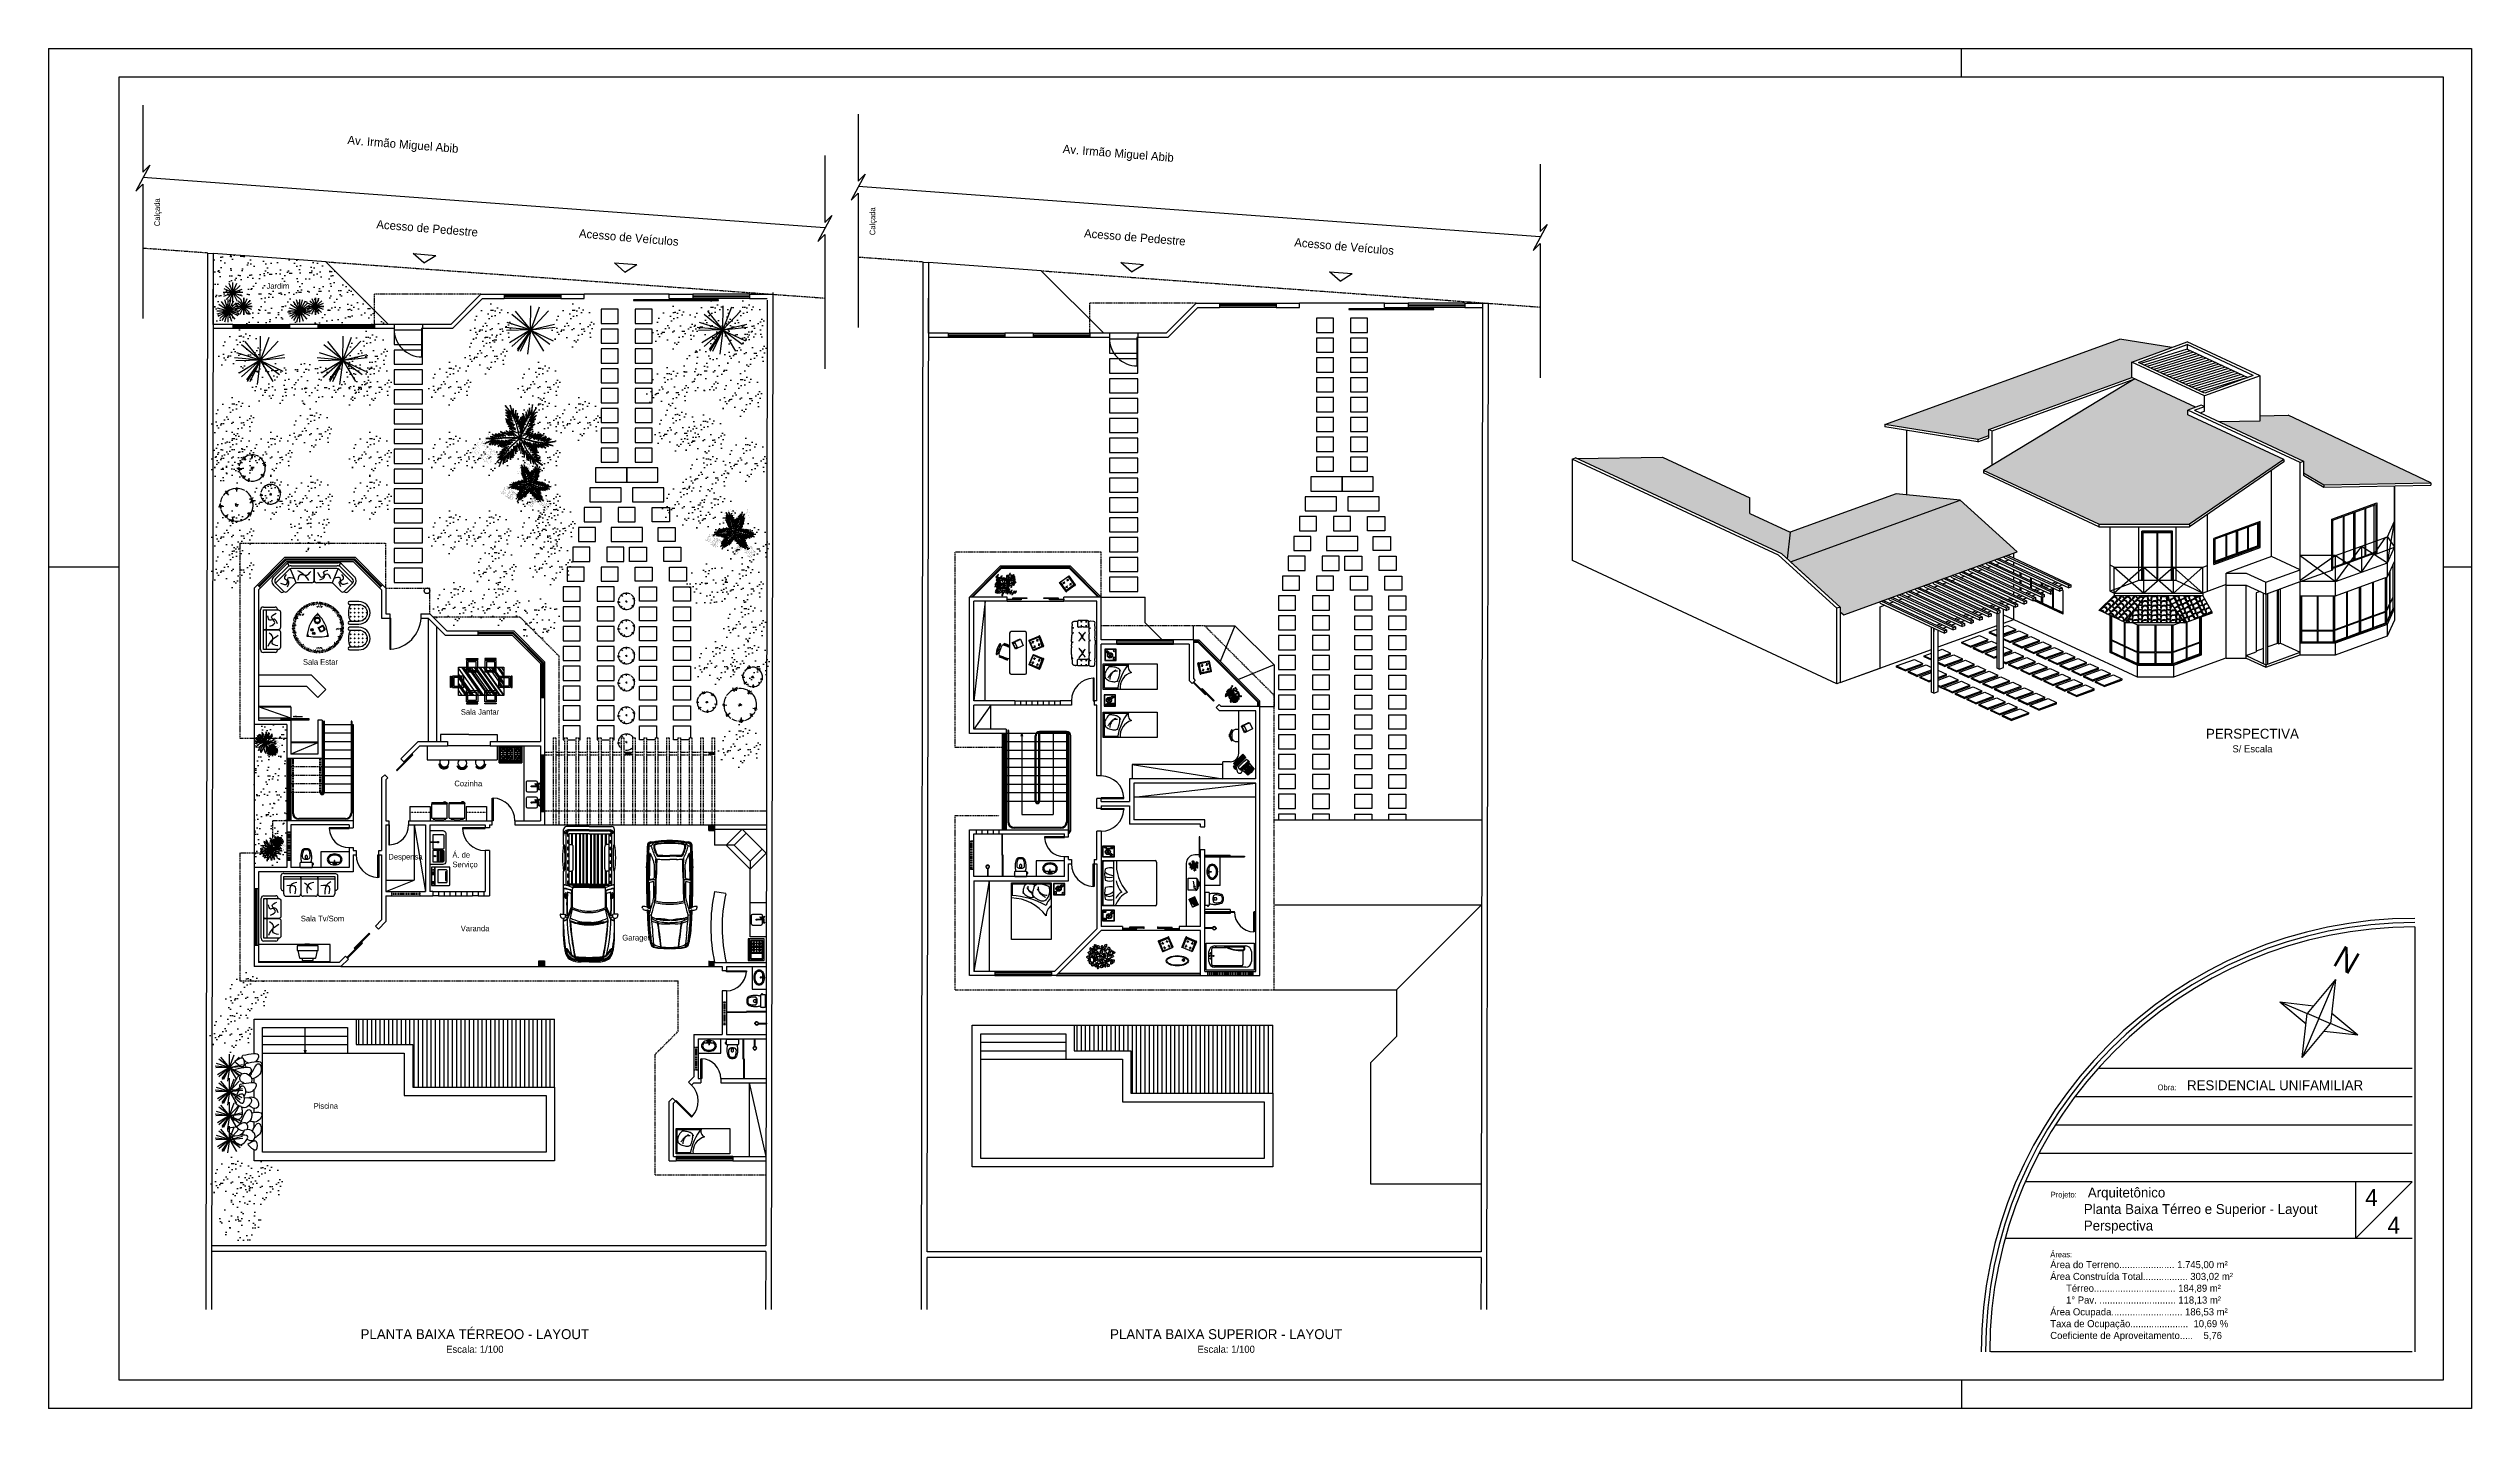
# Paper-space layout 'Layout1' of a CAD drawing. Header units: millimetres. Extents: x 129 to 984, y 39 to 519.
# The model-space entities are those that its viewports show. They can reach past a viewport. Long polylines and large blocks are cut down to what shows.
import ezdxf

# ---------------------------------------------------------------- set-up
doc = ezdxf.new("R2010")
doc.units = ezdxf.units.MM
doc.header["$LTSCALE"] = 0.6
for name, pattern in [('DOT', [0.25, 0, -0.25]), ('HIDDEN', [9.525, 6.35, -3.175]), ('HIDDEN2', [0.1875, 0.125, -0.0625])]:
    doc.linetypes.add(name, pattern=pattern)
for name, color, linetype in [('0.1', 1, 'Continuous'), ('0.3', 3, 'Continuous'), ('0.4', 4, 'Continuous'), ('01', 1, 'Continuous'), ('02', 2, 'Continuous'), ('1', 1, 'Continuous'), ('5', 5, 'Continuous'), ('AP-SAN', 3, 'Continuous'), ('AR-ALV', 5, 'Continuous'), ('AR-ALV-BXA', 1, 'Continuous'), ('AR-AMB-IDE', 2, 'Continuous'), ('AR-PRJ', 1, 'HIDDEN'), ('AR-TXT', 2, 'Continuous'), ('Cobertura', 32, 'Continuous'), ('Mobiliário', 160, 'Continuous'), ('Mobiliário2', 10, 'Continuous'), ('TEXTO', 2, 'Continuous'), ('VEGET', 64, 'Continuous'), ('VEGET-I', 62, 'Continuous'), ('VEGETACAO', 11, 'Continuous'), ('VEGETAÇAO', 76, 'Continuous')]:
    doc.layers.add(name, color=color, linetype=linetype)
doc.layers.add('ViewPort', color=6, linetype='Continuous', plot=False)
doc.layers.get('ViewPort').off()
doc.styles.add('ARQ_COTAS', font='romans.shx', dxfattribs={"width": 1.5})
doc.dimstyles.new('ARQ_50$7', dxfattribs={"dimtxt": 0.07, "dimasz": 0.1, "dimexe": 0.1, "dimexo": 0.2, "dimgap": 0.025, "dimtad": 1, "dimrnd": 0.1, "dimzin": 6, "dimdsep": 46, "dimtxsty": 'ARQ_COTAS', "dimblk1": 'OPEN90', "dimblk2": 'DOTSMALL', "dimsah": 1, "dimcen": 0.09, "dimclrd": 256, "dimclre": 256, "dimclrt": 151, "dimaunit": 1, "dimadec": 0, "dimazin": 0, "dimtfac": 1, "dimtmove": 2, "dimatfit": 3, "dimldrblk": 'OPEN30', "dimfxl": 1, "dimtolj": 1, "dimtzin": 0, "dimarcsym": 0})
doc.dimstyles.new('COTAS', dxfattribs={"dimscale": 10, "dimtxt": 0.01, "dimasz": 0.01, "dimexe": 0, "dimexo": 0, "dimgap": 0, "dimtad": 1, "dimzin": 0, "dimdsep": 46, "dimtxsty": 'Standard', "dimcen": 0.09, "dimdle": 0.05, "dimclrd": 1, "dimclre": 1, "dimclrt": 5, "dimadec": 0, "dimazin": 0, "dimtfac": 1, "dimtix": 1, "dimtmove": 0, "dimatfit": 3, "dimldrblk": 'OPEN30', "dimfxl": 1, "dimtvp": 2, "dimtolj": 1, "dimtzin": 0, "dimarcsym": 0})
pattern_1 = [(90, (-66.35635, 66.40853), (-0.2, 0.4), [0.025, -0.225, 0.025, -0.125]), (90, (-66.45635, 66.50853), (-0.2, 0.4), [0.075, -0.325]), (90, (-66.48135, 66.50853), (-0.2, 0.4), [0.075, -0.125, 0.075, -0.125]), (90, (-66.50635, 66.70853), (-0.2, 0.4), [0.075, -0.325]), (180, (-66.35635, 66.40853), (-0.2, -0.4), [0.025, -0.175]), (180, (-66.35635, 66.43353), (-0.2, -0.4), [0.025, -0.175]), (180, (-66.35635, 66.65853), (-0.2, -0.4), [0.025, -0.175]), (180, (-66.35635, 66.68353), (-0.2, -0.4), [0.025, -0.175]), (135, (-66.43135, 66.43353), (-0.2, 3e-17), [0.03535534, -0.53033009]), (225, (-66.43135, 66.65853), (-0.2, 3e-17), [0.03535534, -0.53033009]), (116.56505, (-66.43135, 66.45853), (-0.2, -1e-11), [0.0559017, -0.3913119]), (116.56505, (-66.45635, 66.45853), (-0.2, -1e-11), [0.0559017, -0.3913119]), (116.56505, (-66.48135, 66.38353), (-0.2, -1e-11), [0.05082, -0.3963936]), (116.56505, (-66.50635, 66.38353), (-0.2, -1e-11), [0.0559017, -0.3913119]), (153.43495, (-66.38135, 66.40853), (-0.2, 1e-11), [0.0559017, -0.8385255]), (153.43495, (-66.38135, 66.43353), (-0.2, 1e-11), [0.0559017, -0.8385255]), (206.56505, (-66.38135, 66.65853), (-0.2, -1e-11), [0.0559017, -0.8385255]), (206.56505, (-66.38135, 66.68353), (-0.2, -1e-11), [0.0559017, -0.8385255]), (243.43495, (-66.43135, 66.63353), (-0.2, 1e-11), [0.0559017, -0.3913119]), (243.43495, (-66.45635, 66.63353), (-0.2, 1e-11), [0.0559017, -0.3913119]), (243.43495, (-66.48135, 66.70853), (-0.2, 1e-11), [0.05082, -0.3963936]), (243.43495, (-66.50635, 66.70853), (-0.2, 1e-11), [0.0559017, -0.3913119]), (170.537678, (-66.381347, 66.40853), (-0.2, -9e-14), [0.2281036, -2.20500141]), (189.462322, (-66.381347, 66.68353), (-0.2, 9e-14), [0.2281036, -2.20500141])]

# ---------------------------------------------------------------- blocks, each defined once
blk = doc.blocks.new('new block')
at = {"layer": '0.4'}
for p, q in [((0, 5), (-1.5, 0)), ((0, 5), (1.5, 0)), ((0, 0), (0, 5)), ((0, -5), (-1.5, 0)), ((0, 0), (-1.5, 0)), ((0, -5), (1.5, 0)), ((0, 0), (0, -5)), ((0, 0), (1.5, 0))]:
    blk.add_line(p, q, dxfattribs=at)
at = {"layer": 'AR-AMB-IDE'}
for p, q in [((-5, 0), (-1.15, 1.15)), ((-5, 0), (-1.5, 0)), ((-5, 0), (-1.15, -1.15)), ((5, 0), (1.15, 1.15)), ((5, 0), (1.15, -1.15)), ((5, 0), (1.5, 0))]:
    blk.add_line(p, q, dxfattribs=at)
blk = doc.blocks.new('NORTE')
at = {"layer": 'AR-ALV-BXA', "xscale": 0.3000000000000036, "yscale": 0.3000000000000007, "rotation": 156.9849667249166}
blk.add_blockref('new block', (0.586, 1.381), dxfattribs=at)
at = {"layer": '02', "insert": (1.431, 3.99), "char_height": 0.8, "width": 2.7037, "attachment_point": 1, "rotation": 330}
blk.add_mtext('{\\fStylus BT|b0|i0|c0|p34;N}', dxfattribs=at)
blk = doc.blocks.new('caderno')
for points in [[(-0.125, -0.155), (-0.125, 0), (0, 0), (0, -0.155)], [(-0.132, -0.009), (-0.132, -0.007), (-0.118, -0.007), (-0.118, -0.009)], [(-0.132, -0.019), (-0.132, -0.017), (-0.118, -0.017), (-0.118, -0.019)], [(-0.132, -0.029), (-0.132, -0.027), (-0.118, -0.027), (-0.118, -0.029)], [(-0.132, -0.039), (-0.132, -0.037), (-0.118, -0.037), (-0.118, -0.039)], [(-0.132, -0.049), (-0.132, -0.047), (-0.118, -0.047), (-0.118, -0.049)], [(-0.132, -0.058), (-0.132, -0.057), (-0.118, -0.057), (-0.118, -0.058)], [(-0.132, -0.068), (-0.132, -0.067), (-0.118, -0.067), (-0.118, -0.068)], [(-0.132, -0.078), (-0.132, -0.077), (-0.118, -0.077), (-0.118, -0.078)], [(-0.132, -0.088), (-0.132, -0.087), (-0.118, -0.087), (-0.118, -0.088)], [(-0.132, -0.098), (-0.132, -0.097), (-0.118, -0.097), (-0.118, -0.098)], [(-0.132, -0.108), (-0.132, -0.107), (-0.118, -0.107), (-0.118, -0.108)], [(-0.132, -0.118), (-0.132, -0.117), (-0.118, -0.117), (-0.118, -0.118)], [(-0.132, -0.128), (-0.132, -0.127), (-0.118, -0.127), (-0.118, -0.128)], [(-0.132, -0.138), (-0.132, -0.137), (-0.118, -0.137), (-0.118, -0.138)], [(-0.132, -0.148), (-0.132, -0.147), (-0.118, -0.147), (-0.118, -0.148)], [(-0.111, -0.145), (-0.111, -0.111), (-0.013, -0.111), (-0.013, -0.145)]]:
    blk.add_lwpolyline(points, close=True)
blk = doc.blocks.new('Monitor1')
for p, q in [((-0.18, 0.083), (0.175, 0.083)), ((-0.175, 0.11), (0.17, 0.11)), ((-0.145, 0.135), (-0.11, 0.135)), ((-0.109, 0.136), (0.104, 0.136)), ((-0.095, 0.362), (-0.095, 0.222)), ((-0.092, 0.33), (-0.095, 0.33)), ((-0.092, 0.325), (-0.095, 0.325)), ((-0.092, 0.292), (-0.095, 0.292)), ((-0.092, 0.287), (-0.095, 0.287)), ((-0.092, 0.253), (-0.095, 0.253)), ((-0.092, 0.248), (-0.095, 0.248)), ((-0.092, 0.36), (-0.088, 0.36)), ((-0.092, 0.223), (-0.092, 0.36)), ((-0.088, 0.223), (-0.092, 0.223)), ((-0.088, 0.36), (-0.088, 0.223)), ((-0.074, 0.33), (-0.088, 0.33)), ((-0.078, 0.325), (-0.088, 0.325)), ((-0.078, 0.292), (-0.088, 0.292)), ((-0.078, 0.287), (-0.088, 0.287)), ((-0.078, 0.253), (-0.088, 0.253)), ((-0.078, 0.248), (-0.088, 0.248)), ((-0.074, 0.36), (-0.078, 0.36)), ((-0.078, 0.36), (-0.078, 0.223)), ((-0.078, 0.223), (-0.074, 0.223)), ((-0.074, 0.223), (-0.074, 0.36)), ((-0.064, 0.33), (-0.074, 0.33)), ((-0.064, 0.325), (-0.074, 0.325)), ((-0.064, 0.292), (-0.074, 0.292)), ((-0.064, 0.287), (-0.074, 0.287)), ((-0.064, 0.253), (-0.074, 0.253)), ((-0.064, 0.248), (-0.074, 0.248)), ((-0.064, 0.36), (-0.06, 0.36)), ((-0.064, 0.223), (-0.064, 0.36)), ((-0.06, 0.223), (-0.064, 0.223)), ((-0.06, 0.36), (-0.06, 0.223)), ((-0.05, 0.33), (-0.06, 0.33)), ((-0.05, 0.325), (-0.06, 0.325)), ((-0.05, 0.292), (-0.06, 0.292)), ((-0.05, 0.287), (-0.06, 0.287)), ((-0.05, 0.253), (-0.06, 0.253)), ((-0.05, 0.248), (-0.06, 0.248)), ((-0.05, 0.36), (-0.046, 0.36)), ((-0.05, 0.223), (-0.05, 0.36)), ((-0.046, 0.223), (-0.05, 0.223)), ((-0.046, 0.36), (-0.046, 0.223)), ((-0.036, 0.33), (-0.046, 0.33)), ((-0.036, 0.325), (-0.046, 0.325)), ((-0.036, 0.292), (-0.046, 0.292)), ((-0.036, 0.287), (-0.046, 0.287)), ((-0.036, 0.253), (-0.046, 0.253)), ((-0.036, 0.248), (-0.046, 0.248)), ((-0.036, 0.223), (-0.036, 0.36)), ((-0.036, 0.36), (-0.032, 0.36)), ((-0.032, 0.223), (-0.036, 0.223)), ((-0.032, 0.36), (-0.032, 0.223)), ((-0.022, 0.33), (-0.032, 0.33)), ((-0.022, 0.325), (-0.032, 0.325)), ((-0.022, 0.292), (-0.032, 0.292)), ((-0.022, 0.287), (-0.032, 0.287)), ((-0.022, 0.253), (-0.032, 0.253)), ((-0.022, 0.248), (-0.032, 0.248)), ((-0.022, 0.36), (-0.018, 0.36)), ((-0.022, 0.223), (-0.022, 0.36)), ((-0.018, 0.223), (-0.022, 0.223)), ((-0.018, 0.36), (-0.018, 0.223)), ((-0.008, 0.33), (-0.018, 0.33)), ((-0.008, 0.325), (-0.018, 0.325)), ((-0.008, 0.292), (-0.018, 0.292)), ((-0.008, 0.287), (-0.018, 0.287)), ((-0.008, 0.253), (-0.018, 0.253)), ((-0.008, 0.248), (-0.018, 0.248)), ((-0.018, 0.184), (-0.018, 0.182)), ((-0.008, 0.362), (-0.004, 0.362)), ((-0.008, 0.36), (0.003, 0.36)), ((-0.008, 0.223), (-0.008, 0.36)), ((0.003, 0.223), (-0.008, 0.223)), ((-0.008, 0.125), (-0.008, 0.184)), ((0.003, 0.125), (-0.008, 0.125)), ((-0.004, 0.362), (0.095, 0.362)), ((0.003, 0.36), (0.003, 0.223)), ((0.013, 0.33), (0.003, 0.33)), ((0.013, 0.325), (0.003, 0.325)), ((0.013, 0.292), (0.003, 0.292)), ((0.013, 0.287), (0.003, 0.287)), ((0.013, 0.253), (0.003, 0.253)), ((0.013, 0.248), (0.003, 0.248)), ((0.003, 0.184), (0.003, 0.125)), ((0.013, 0.36), (0.017, 0.36)), ((0.013, 0.223), (0.013, 0.36)), ((0.017, 0.223), (0.013, 0.223)), ((0.017, 0.36), (0.017, 0.223)), ((0.027, 0.33), (0.017, 0.33)), ((0.027, 0.325), (0.017, 0.325)), ((0.027, 0.292), (0.017, 0.292)), ((0.027, 0.287), (0.017, 0.287)), ((0.027, 0.253), (0.017, 0.253)), ((0.027, 0.248), (0.017, 0.248)), ((0.027, 0.36), (0.031, 0.36)), ((0.027, 0.223), (0.027, 0.36)), ((0.031, 0.223), (0.027, 0.223)), ((0.031, 0.36), (0.031, 0.223)), ((0.041, 0.33), (0.031, 0.33)), ((0.041, 0.325), (0.031, 0.325)), ((0.041, 0.292), (0.031, 0.292)), ((0.041, 0.287), (0.031, 0.287)), ((0.041, 0.253), (0.031, 0.253)), ((0.041, 0.248), (0.031, 0.248)), ((0.041, 0.36), (0.045, 0.36)), ((0.041, 0.223), (0.041, 0.36)), ((0.045, 0.223), (0.041, 0.223)), ((0.045, 0.36), (0.045, 0.223)), ((0.055, 0.33), (0.045, 0.33)), ((0.055, 0.325), (0.045, 0.325)), ((0.055, 0.292), (0.045, 0.292)), ((0.055, 0.287), (0.045, 0.287)), ((0.055, 0.253), (0.045, 0.253)), ((0.055, 0.248), (0.045, 0.248)), ((0.055, 0.36), (0.059, 0.36)), ((0.055, 0.223), (0.055, 0.36)), ((0.059, 0.223), (0.055, 0.223)), ((0.059, 0.36), (0.059, 0.223)), ((0.069, 0.33), (0.059, 0.33)), ((0.069, 0.325), (0.059, 0.325)), ((0.069, 0.292), (0.059, 0.292)), ((0.069, 0.287), (0.059, 0.287)), ((0.069, 0.253), (0.059, 0.253)), ((0.069, 0.248), (0.059, 0.248)), ((0.069, 0.36), (0.069, 0.223)), ((0.073, 0.36), (0.069, 0.36)), ((0.069, 0.223), (0.073, 0.223)), ((0.073, 0.223), (0.073, 0.36)), ((0.083, 0.33), (0.073, 0.33)), ((0.083, 0.325), (0.073, 0.325)), ((0.083, 0.292), (0.073, 0.292)), ((0.083, 0.287), (0.073, 0.287)), ((0.083, 0.253), (0.073, 0.253)), ((0.083, 0.248), (0.073, 0.248)), ((0.083, 0.36), (0.087, 0.36)), ((0.083, 0.223), (0.083, 0.36)), ((0.087, 0.223), (0.083, 0.223)), ((0.087, 0.36), (0.087, 0.223)), ((0.09, 0.33), (0.087, 0.33)), ((0.09, 0.325), (0.087, 0.325)), ((0.09, 0.292), (0.087, 0.292)), ((0.09, 0.287), (0.087, 0.287)), ((0.09, 0.253), (0.087, 0.253)), ((0.09, 0.248), (0.087, 0.248)), ((0.09, 0.362), (0.09, 0.222)), ((0.105, 0.135), (0.14, 0.135))]:
    blk.add_line(p, q)
blk.add_lwpolyline([(0.175, 0.083), (0.17, 0.011, -0.360911), (0.169, 0.01, -0.058559), (-0.169, 0.01, -0.34187), (-0.17, 0.011), (-0.18, 0.083, -0.079982), (-0.18, 0.083), (-0.175, 0.11, -0.134778), (-0.175, 0.11, -0.079255), (-0.145, 0.135), (-0.131, 0.373, -0.372408), (-0.13, 0.374, -0.043693), (0.125, 0.374, -0.372408), (0.126, 0.373), (0.14, 0.135, -0.079255), (0.17, 0.11, -0.134778), (0.17, 0.11), (0.175, 0.083, -0.062957), (0.175, 0.083, 0.062957), (0.175, 0.083)], format="xyb")
blk.add_lwpolyline([(0.105, 0.135, -0.09902), (0.105, 0.135), (0.105, 0.115), (-0.11, 0.115), (-0.11, 0.135, -0.09902), (-0.11, 0.135), (-0.1, 0.185), (-0.095, 0.185), (-0.095, 0.12), (0.09, 0.12), (0.09, 0.185), (0.095, 0.185)], format="xyb", close=True)
for points in [[(0.095, 0.362), (0.095, 0.222), (-0.1, 0.222), (-0.1, 0.362), (-0.008, 0.362)], [(0.09, 0.184), (0.087, 0.184), (0.087, 0.185), (0.083, 0.185), (0.083, 0.184), (0.08, 0.184), (0.08, 0.185), (0.076, 0.185), (0.076, 0.184), (0.073, 0.184), (0.073, 0.185), (0.069, 0.185), (0.069, 0.184), (0.066, 0.184), (0.066, 0.185), (0.062, 0.185), (0.062, 0.184), (0.059, 0.184), (0.059, 0.185), (0.055, 0.185), (0.055, 0.184), (0.052, 0.184), (0.052, 0.185), (0.048, 0.185), (0.048, 0.184), (0.045, 0.184), (0.045, 0.185), (0.041, 0.185), (0.041, 0.184), (0.038, 0.184), (0.038, 0.185), (0.034, 0.185), (0.034, 0.184), (0.031, 0.184), (0.031, 0.185), (0.027, 0.185), (0.027, 0.184), (0.024, 0.184), (0.024, 0.185), (0.02, 0.185), (0.02, 0.184), (0.017, 0.184), (0.017, 0.185), (0.013, 0.185), (0.013, 0.184), (0.01, 0.184), (0.01, 0.185), (0.006, 0.185), (0.006, 0.184), (0.003, 0.184), (0.003, 0.185), (-0.001, 0.185), (-0.001, 0.184), (-0.004, 0.184), (-0.004, 0.185), (-0.008, 0.185), (-0.008, 0.184), (-0.011, 0.184), (-0.011, 0.185), (-0.015, 0.185), (-0.015, 0.184), (-0.018, 0.184), (-0.018, 0.185), (-0.022, 0.185), (-0.022, 0.184), (-0.025, 0.184), (-0.025, 0.185), (-0.029, 0.185), (-0.029, 0.184), (-0.032, 0.184), (-0.032, 0.185), (-0.036, 0.185), (-0.036, 0.184), (-0.039, 0.184), (-0.039, 0.185), (-0.043, 0.185), (-0.043, 0.184), (-0.046, 0.184), (-0.046, 0.185), (-0.05, 0.185), (-0.05, 0.184), (-0.053, 0.184), (-0.053, 0.185), (-0.057, 0.185), (-0.057, 0.184), (-0.06, 0.184), (-0.06, 0.185), (-0.064, 0.185), (-0.064, 0.184), (-0.067, 0.184), (-0.067, 0.185), (-0.071, 0.185), (-0.071, 0.184), (-0.074, 0.184), (-0.074, 0.185), (-0.078, 0.185), (-0.078, 0.184), (-0.081, 0.184), (-0.081, 0.185), (-0.085, 0.185), (-0.085, 0.184), (-0.088, 0.184), (-0.088, 0.185), (-0.092, 0.185), (-0.092, 0.184), (-0.095, 0.184)], [(-0.092, 0.184), (-0.092, 0.125), (-0.088, 0.125), (-0.088, 0.184)], [(-0.078, 0.184), (-0.078, 0.125), (-0.074, 0.125), (-0.074, 0.184)], [(-0.064, 0.184), (-0.064, 0.177), (-0.064, 0.177), (-0.064, 0.125), (-0.06, 0.125), (-0.06, 0.184)], [(-0.046, 0.184), (-0.046, 0.125), (-0.05, 0.125), (-0.05, 0.184)], [(-0.032, 0.184), (-0.032, 0.125), (-0.036, 0.125), (-0.036, 0.184)], [(-0.018, 0.182), (-0.018, 0.125), (-0.022, 0.125), (-0.022, 0.184)], [(0.017, 0.184), (0.017, 0.125), (0.013, 0.125), (0.013, 0.184)], [(0.031, 0.184), (0.031, 0.125), (0.027, 0.125), (0.027, 0.184)], [(0.045, 0.184), (0.045, 0.125), (0.041, 0.125), (0.041, 0.184)], [(0.059, 0.184), (0.059, 0.125), (0.055, 0.125), (0.055, 0.184)], [(0.073, 0.184), (0.073, 0.125), (0.069, 0.125), (0.069, 0.184)], [(0.087, 0.184), (0.087, 0.125), (0.083, 0.125), (0.083, 0.184)]]:
    blk.add_lwpolyline(points)
for centre, start, end in [((-0.179, 0.083), 169.50852, 187.80019), ((-0.109, 0.135), 90, 157.38014), ((0.104, 0.135), 22.61986, 90)]:
    blk.add_arc(centre, 0.001, start, end)
blk = doc.blocks.new('Teclado1')
for p, q in [((0.069, 0.108), (-0.22, 0.108)), ((-0.22, 0.108), (-0.22, 0.014)), ((-0.22, 0.014), (-0.19, 0.014)), ((-0.217, 0.088), (-0.219, 0.089)), ((-0.217, 0.075), (-0.219, 0.074)), ((-0.217, 0.07), (-0.219, 0.071)), ((-0.217, 0.057), (-0.219, 0.056)), ((-0.217, 0.051), (-0.219, 0.053)), ((-0.217, 0.039), (-0.219, 0.038)), ((-0.217, 0.032), (-0.219, 0.034)), ((-0.217, 0.02), (-0.219, 0.018)), ((-0.216, 0.132), (-0.218, 0.134)), ((-0.216, 0.12), (-0.218, 0.118)), ((-0.217, 0.105), (-0.218, 0.107)), ((-0.217, 0.093), (-0.218, 0.091)), ((-0.205, 0.105), (-0.203, 0.107)), ((-0.205, 0.093), (-0.203, 0.091)), ((-0.204, 0.132), (-0.202, 0.134)), ((-0.204, 0.12), (-0.202, 0.118)), ((-0.199, 0.105), (-0.2, 0.107)), ((-0.199, 0.093), (-0.2, 0.091)), ((-0.196, 0.088), (-0.194, 0.089)), ((-0.196, 0.075), (-0.194, 0.074)), ((-0.193, 0.07), (-0.191, 0.071)), ((-0.193, 0.057), (-0.191, 0.056)), ((-0.193, 0.032), (-0.191, 0.034)), ((-0.193, 0.02), (-0.191, 0.018)), ((-0.191, 0.088), (-0.192, 0.089)), ((-0.191, 0.075), (-0.192, 0.074)), ((-0.19, 0.034), (-0.174, 0.034)), ((-0.19, 0.034), (-0.19, 0.014)), ((-0.189, 0.07), (-0.189, 0.057)), ((-0.187, 0.069), (-0.188, 0.071)), ((-0.187, 0.057), (-0.188, 0.056)), ((-0.187, 0.105), (-0.185, 0.107)), ((-0.187, 0.093), (-0.185, 0.091)), ((-0.184, 0.051), (-0.182, 0.053)), ((-0.184, 0.039), (-0.182, 0.038)), ((-0.181, 0.132), (-0.183, 0.134)), ((-0.181, 0.12), (-0.183, 0.118)), ((-0.181, 0.105), (-0.183, 0.107)), ((-0.181, 0.093), (-0.183, 0.091)), ((-0.18, 0.052), (-0.18, 0.039)), ((-0.178, 0.051), (-0.179, 0.053)), ((-0.178, 0.039), (-0.179, 0.038)), ((-0.178, 0.088), (-0.177, 0.089)), ((-0.178, 0.075), (-0.177, 0.074)), ((-0.175, 0.069), (-0.173, 0.071)), ((-0.175, 0.057), (-0.173, 0.056)), ((-0.174, 0.034), (-0.174, 0.014)), ((-0.174, 0.014), (0.019, 0.014)), ((-0.171, 0.088), (-0.172, 0.089)), ((-0.171, 0.075), (-0.172, 0.074)), ((-0.17, 0.032), (-0.172, 0.034)), ((-0.17, 0.02), (-0.172, 0.018)), ((-0.169, 0.132), (-0.167, 0.134)), ((-0.169, 0.12), (-0.167, 0.118)), ((-0.169, 0.105), (-0.167, 0.107)), ((-0.169, 0.093), (-0.167, 0.091)), ((-0.169, 0.07), (-0.169, 0.057)), ((-0.167, 0.069), (-0.168, 0.071)), ((-0.167, 0.057), (-0.168, 0.056)), ((-0.166, 0.051), (-0.164, 0.053)), ((-0.166, 0.039), (-0.164, 0.038)), ((-0.161, 0.132), (-0.163, 0.134)), ((-0.161, 0.12), (-0.163, 0.118)), ((-0.161, 0.105), (-0.163, 0.107)), ((-0.161, 0.093), (-0.163, 0.091)), ((-0.16, 0.052), (-0.16, 0.039)), ((-0.158, 0.051), (-0.159, 0.053)), ((-0.158, 0.039), (-0.159, 0.038)), ((-0.158, 0.088), (-0.157, 0.089)), ((-0.158, 0.075), (-0.157, 0.074)), ((-0.155, 0.069), (-0.153, 0.071)), ((-0.155, 0.057), (-0.153, 0.056)), ((-0.151, 0.088), (-0.152, 0.089)), ((-0.151, 0.075), (-0.152, 0.074)), ((-0.149, 0.132), (-0.147, 0.134)), ((-0.149, 0.12), (-0.147, 0.118)), ((-0.149, 0.105), (-0.147, 0.107)), ((-0.149, 0.093), (-0.147, 0.091)), ((-0.149, 0.07), (-0.149, 0.057)), ((-0.147, 0.069), (-0.148, 0.071)), ((-0.147, 0.057), (-0.148, 0.056)), ((-0.146, 0.051), (-0.144, 0.053)), ((-0.146, 0.039), (-0.144, 0.038)), ((-0.146, 0.032), (-0.144, 0.034)), ((-0.146, 0.02), (-0.144, 0.018)), ((-0.141, 0.132), (-0.143, 0.134)), ((-0.141, 0.12), (-0.143, 0.118)), ((-0.141, 0.105), (-0.143, 0.107)), ((-0.141, 0.093), (-0.143, 0.091)), ((-0.14, 0.052), (-0.14, 0.039)), ((-0.139, 0.032), (-0.14, 0.034)), ((-0.139, 0.02), (-0.14, 0.018)), ((-0.138, 0.051), (-0.139, 0.053)), ((-0.138, 0.039), (-0.139, 0.038)), ((-0.138, 0.088), (-0.137, 0.089)), ((-0.138, 0.075), (-0.137, 0.074)), ((-0.135, 0.069), (-0.133, 0.071)), ((-0.135, 0.057), (-0.133, 0.056)), ((-0.131, 0.088), (-0.132, 0.089)), ((-0.131, 0.075), (-0.132, 0.074)), ((-0.129, 0.132), (-0.127, 0.134)), ((-0.129, 0.12), (-0.127, 0.118)), ((-0.129, 0.105), (-0.127, 0.107)), ((-0.129, 0.093), (-0.127, 0.091)), ((-0.129, 0.07), (-0.129, 0.057)), ((-0.127, 0.069), (-0.128, 0.071)), ((-0.127, 0.057), (-0.128, 0.056)), ((-0.126, 0.051), (-0.124, 0.053)), ((-0.126, 0.039), (-0.124, 0.038)), ((-0.121, 0.132), (-0.123, 0.134)), ((-0.121, 0.12), (-0.123, 0.118)), ((-0.121, 0.105), (-0.123, 0.107)), ((-0.121, 0.093), (-0.123, 0.091)), ((-0.12, 0.052), (-0.12, 0.039)), ((-0.118, 0.051), (-0.119, 0.053)), ((-0.118, 0.039), (-0.119, 0.038)), ((-0.118, 0.088), (-0.117, 0.089)), ((-0.118, 0.075), (-0.117, 0.074)), ((-0.115, 0.069), (-0.113, 0.071)), ((-0.115, 0.057), (-0.113, 0.056)), ((-0.111, 0.088), (-0.112, 0.089)), ((-0.111, 0.075), (-0.112, 0.074)), ((-0.109, 0.132), (-0.107, 0.134)), ((-0.109, 0.12), (-0.107, 0.118)), ((-0.109, 0.105), (-0.107, 0.107)), ((-0.109, 0.093), (-0.107, 0.091)), ((-0.109, 0.07), (-0.109, 0.057)), ((-0.107, 0.069), (-0.108, 0.071)), ((-0.107, 0.057), (-0.108, 0.056)), ((-0.106, 0.051), (-0.104, 0.053)), ((-0.106, 0.039), (-0.104, 0.038)), ((-0.102, 0.105), (-0.104, 0.107)), ((-0.102, 0.093), (-0.104, 0.091)), ((-0.1, 0.052), (-0.1, 0.039)), ((-0.098, 0.051), (-0.099, 0.053)), ((-0.098, 0.039), (-0.099, 0.038)), ((-0.098, 0.088), (-0.097, 0.089)), ((-0.098, 0.075), (-0.097, 0.074)), ((-0.094, 0.132), (-0.095, 0.134)), ((-0.094, 0.12), (-0.095, 0.118)), ((-0.095, 0.069), (-0.093, 0.071)), ((-0.095, 0.057), (-0.093, 0.056)), ((-0.091, 0.088), (-0.092, 0.089)), ((-0.091, 0.075), (-0.092, 0.074)), ((-0.09, 0.105), (-0.089, 0.107)), ((-0.09, 0.093), (-0.089, 0.091)), ((-0.089, 0.07), (-0.089, 0.057)), ((-0.087, 0.069), (-0.088, 0.071)), ((-0.087, 0.057), (-0.088, 0.056)), ((-0.086, 0.051), (-0.084, 0.053)), ((-0.086, 0.039), (-0.084, 0.038)), ((-0.083, 0.105), (-0.085, 0.107)), ((-0.083, 0.093), (-0.085, 0.091)), ((-0.082, 0.132), (-0.08, 0.134)), ((-0.082, 0.12), (-0.08, 0.118)), ((-0.08, 0.052), (-0.08, 0.039)), ((-0.078, 0.051), (-0.079, 0.053)), ((-0.078, 0.039), (-0.079, 0.038)), ((-0.078, 0.088), (-0.077, 0.089)), ((-0.078, 0.075), (-0.077, 0.074)), ((-0.074, 0.132), (-0.075, 0.134)), ((-0.074, 0.12), (-0.075, 0.118)), ((-0.075, 0.069), (-0.073, 0.071)), ((-0.075, 0.057), (-0.073, 0.056)), ((-0.071, 0.088), (-0.072, 0.089)), ((-0.071, 0.075), (-0.072, 0.074)), ((-0.071, 0.105), (-0.07, 0.107)), ((-0.071, 0.093), (-0.07, 0.091)), ((-0.069, 0.07), (-0.069, 0.057)), ((-0.067, 0.069), (-0.068, 0.071)), ((-0.067, 0.057), (-0.068, 0.056)), ((-0.066, 0.051), (-0.064, 0.053)), ((-0.066, 0.039), (-0.064, 0.038)), ((-0.064, 0.105), (-0.065, 0.107)), ((-0.064, 0.093), (-0.065, 0.091)), ((-0.062, 0.132), (-0.06, 0.134)), ((-0.062, 0.12), (-0.06, 0.118)), ((-0.06, 0.052), (-0.06, 0.039)), ((-0.058, 0.051), (-0.059, 0.053)), ((-0.058, 0.039), (-0.059, 0.038)), ((-0.058, 0.088), (-0.057, 0.089)), ((-0.058, 0.075), (-0.057, 0.074)), ((-0.054, 0.132), (-0.055, 0.134)), ((-0.054, 0.12), (-0.055, 0.118)), ((-0.055, 0.069), (-0.053, 0.071)), ((-0.055, 0.057), (-0.053, 0.056)), ((-0.051, 0.088), (-0.052, 0.089)), ((-0.051, 0.075), (-0.052, 0.074)), ((-0.051, 0.105), (-0.05, 0.107)), ((-0.051, 0.093), (-0.05, 0.091)), ((-0.049, 0.07), (-0.049, 0.057)), ((-0.047, 0.069), (-0.048, 0.071)), ((-0.047, 0.057), (-0.048, 0.056)), ((-0.045, 0.105), (-0.046, 0.107)), ((-0.045, 0.093), (-0.046, 0.091)), ((-0.046, 0.051), (-0.044, 0.053)), ((-0.046, 0.039), (-0.044, 0.038)), ((-0.042, 0.132), (-0.04, 0.134)), ((-0.042, 0.12), (-0.04, 0.118)), ((-0.04, 0.052), (-0.04, 0.039)), ((-0.038, 0.051), (-0.039, 0.053)), ((-0.038, 0.039), (-0.039, 0.038)), ((-0.038, 0.088), (-0.037, 0.089)), ((-0.038, 0.075), (-0.037, 0.074)), ((-0.034, 0.132), (-0.035, 0.134)), ((-0.034, 0.12), (-0.035, 0.118)), ((-0.035, 0.069), (-0.033, 0.071)), ((-0.035, 0.057), (-0.033, 0.056)), ((-0.032, 0.105), (-0.031, 0.107)), ((-0.032, 0.093), (-0.031, 0.091)), ((-0.031, 0.088), (-0.032, 0.089)), ((-0.031, 0.075), (-0.032, 0.074)), ((-0.029, 0.07), (-0.029, 0.057)), ((-0.027, 0.069), (-0.028, 0.071)), ((-0.027, 0.057), (-0.028, 0.056)), ((-0.026, 0.105), (-0.027, 0.107)), ((-0.026, 0.093), (-0.027, 0.091)), ((-0.026, 0.051), (-0.024, 0.053)), ((-0.026, 0.039), (-0.024, 0.038)), ((-0.022, 0.132), (-0.02, 0.134)), ((-0.022, 0.12), (-0.02, 0.118)), ((-0.02, 0.052), (-0.02, 0.039)), ((-0.018, 0.051), (-0.019, 0.053)), ((-0.018, 0.039), (-0.019, 0.038)), ((-0.018, 0.088), (-0.017, 0.089)), ((-0.018, 0.075), (-0.017, 0.074)), ((-0.016, 0.032), (-0.015, 0.034)), ((-0.016, 0.02), (-0.015, 0.018)), ((-0.015, 0.069), (-0.013, 0.071)), ((-0.015, 0.057), (-0.013, 0.056)), ((-0.014, 0.033), (-0.014, 0.02)), ((-0.013, 0.105), (-0.012, 0.107)), ((-0.013, 0.093), (-0.012, 0.091)), ((-0.011, 0.088), (-0.012, 0.089)), ((-0.011, 0.075), (-0.012, 0.074)), ((-0.01, 0.032), (-0.012, 0.034)), ((-0.01, 0.02), (-0.012, 0.018)), ((-0.007, 0.132), (-0.009, 0.134)), ((-0.007, 0.12), (-0.009, 0.118)), ((-0.009, 0.07), (-0.009, 0.057)), ((-0.007, 0.069), (-0.008, 0.071)), ((-0.007, 0.057), (-0.008, 0.056)), ((-0.006, 0.051), (-0.004, 0.053)), ((-0.006, 0.039), (-0.004, 0.038)), ((0, 0.052), (0, 0.039)), ((0.002, 0.051), (0.001, 0.053)), ((0.002, 0.039), (0.001, 0.038)), ((0.002, 0.088), (0.003, 0.089)), ((0.002, 0.075), (0.003, 0.074)), ((0.005, 0.132), (0.007, 0.134)), ((0.005, 0.12), (0.007, 0.118)), ((0.005, 0.105), (0.007, 0.107)), ((0.005, 0.093), (0.007, 0.091)), ((0.005, 0.069), (0.007, 0.071)), ((0.005, 0.057), (0.007, 0.056)), ((0.009, 0.088), (0.008, 0.089)), ((0.009, 0.075), (0.008, 0.074)), ((0.013, 0.132), (0.011, 0.134)), ((0.013, 0.12), (0.011, 0.118)), ((0.013, 0.105), (0.011, 0.107)), ((0.013, 0.093), (0.011, 0.091)), ((0.011, 0.07), (0.011, 0.057)), ((0.013, 0.069), (0.012, 0.071)), ((0.013, 0.057), (0.012, 0.056)), ((0.014, 0.051), (0.016, 0.053)), ((0.014, 0.039), (0.016, 0.038)), ((0.014, 0.032), (0.016, 0.034)), ((0.014, 0.02), (0.016, 0.018)), ((0.02, 0.051), (0.019, 0.053)), ((0.02, 0.039), (0.019, 0.038)), ((0.019, 0.034), (0.035, 0.034)), ((0.019, 0.034), (0.019, 0.014)), ((0.022, 0.088), (0.023, 0.089)), ((0.022, 0.075), (0.023, 0.074)), ((0.025, 0.132), (0.027, 0.134)), ((0.025, 0.12), (0.027, 0.118)), ((0.025, 0.105), (0.027, 0.107)), ((0.025, 0.093), (0.027, 0.091)), ((0.025, 0.069), (0.027, 0.071)), ((0.025, 0.057), (0.027, 0.056)), ((0.029, 0.088), (0.028, 0.089)), ((0.029, 0.075), (0.028, 0.074)), ((0.03, 0.07), (0.031, 0.069)), ((0.03, 0.056), (0.031, 0.057)), ((0.033, 0.132), (0.031, 0.134)), ((0.033, 0.12), (0.031, 0.118)), ((0.033, 0.105), (0.031, 0.107)), ((0.033, 0.093), (0.031, 0.091)), ((0.035, 0.034), (0.035, 0.014)), ((0.035, 0.014), (0.069, 0.014)), ((0.041, 0.032), (0.039, 0.034)), ((0.041, 0.02), (0.039, 0.018)), ((0.042, 0.088), (0.043, 0.089)), ((0.042, 0.075), (0.043, 0.074)), ((0.045, 0.132), (0.047, 0.134)), ((0.045, 0.12), (0.047, 0.118)), ((0.045, 0.105), (0.047, 0.107)), ((0.045, 0.093), (0.047, 0.091)), ((0.046, 0.089), (0.047, 0.088)), ((0.053, 0.132), (0.051, 0.134)), ((0.053, 0.12), (0.051, 0.118)), ((0.053, 0.105), (0.051, 0.107)), ((0.053, 0.093), (0.051, 0.091)), ((0.065, 0.132), (0.067, 0.134)), ((0.065, 0.12), (0.067, 0.118)), ((0.065, 0.105), (0.067, 0.107)), ((0.065, 0.093), (0.067, 0.091)), ((0.067, 0.089), (0.065, 0.088)), ((0.067, 0.056), (0.065, 0.057)), ((0.065, 0.051), (0.067, 0.053)), ((0.065, 0.039), (0.067, 0.038)), ((0.065, 0.032), (0.067, 0.034)), ((0.065, 0.02), (0.067, 0.018)), ((0.069, 0.108), (0.069, 0.014)), ((0.08, 0.132), (0.078, 0.134)), ((0.08, 0.12), (0.078, 0.118)), ((0.08, 0.103), (0.078, 0.104)), ((0.08, 0.09), (0.078, 0.089)), ((0.08, 0.085), (0.078, 0.087)), ((0.08, 0.073), (0.078, 0.071)), ((0.08, 0.03), (0.078, 0.032)), ((0.078, 0.031), (0.078, 0.018)), ((0.08, 0.018), (0.078, 0.017)), ((0.092, 0.132), (0.094, 0.134)), ((0.092, 0.12), (0.094, 0.118)), ((0.092, 0.103), (0.094, 0.104)), ((0.092, 0.09), (0.094, 0.089)), ((0.092, 0.085), (0.094, 0.087)), ((0.092, 0.073), (0.094, 0.071)), ((0.092, 0.03), (0.094, 0.032)), ((0.092, 0.018), (0.094, 0.017)), ((0.1, 0.132), (0.098, 0.134)), ((0.1, 0.12), (0.098, 0.118)), ((0.1, 0.103), (0.098, 0.104)), ((0.1, 0.09), (0.098, 0.089)), ((0.1, 0.085), (0.098, 0.087)), ((0.1, 0.073), (0.098, 0.071)), ((0.1, 0.049), (0.098, 0.05)), ((0.098, 0.049), (0.098, 0.036)), ((0.1, 0.037), (0.098, 0.035)), ((0.1, 0.03), (0.098, 0.032)), ((0.098, 0.031), (0.098, 0.018)), ((0.1, 0.018), (0.098, 0.017)), ((0.112, 0.132), (0.114, 0.134)), ((0.112, 0.12), (0.114, 0.118)), ((0.112, 0.103), (0.114, 0.104)), ((0.112, 0.09), (0.114, 0.089)), ((0.112, 0.085), (0.114, 0.087)), ((0.112, 0.073), (0.114, 0.071)), ((0.112, 0.049), (0.114, 0.05)), ((0.112, 0.037), (0.114, 0.035)), ((0.112, 0.03), (0.114, 0.032)), ((0.112, 0.018), (0.114, 0.017)), ((0.116, 0.053), (0.116, 0.034)), ((0.12, 0.132), (0.118, 0.134)), ((0.12, 0.12), (0.118, 0.118)), ((0.12, 0.103), (0.118, 0.104)), ((0.12, 0.09), (0.118, 0.089)), ((0.12, 0.085), (0.118, 0.087)), ((0.12, 0.073), (0.118, 0.071)), ((0.12, 0.03), (0.118, 0.032)), ((0.118, 0.031), (0.118, 0.018)), ((0.12, 0.018), (0.118, 0.017)), ((0.132, 0.132), (0.134, 0.134)), ((0.132, 0.12), (0.134, 0.118)), ((0.132, 0.103), (0.134, 0.104)), ((0.132, 0.09), (0.134, 0.089)), ((0.132, 0.085), (0.134, 0.087)), ((0.132, 0.073), (0.134, 0.071)), ((0.132, 0.03), (0.134, 0.032)), ((0.132, 0.018), (0.134, 0.017)), ((0.147, 0.103), (0.145, 0.104)), ((0.147, 0.091), (0.145, 0.089)), ((0.147, 0.085), (0.145, 0.087)), ((0.147, 0.073), (0.145, 0.072)), ((0.147, 0.067), (0.145, 0.068)), ((0.145, 0.067), (0.145, 0.054)), ((0.147, 0.055), (0.145, 0.053)), ((0.147, 0.049), (0.145, 0.05)), ((0.145, 0.049), (0.145, 0.036)), ((0.147, 0.037), (0.145, 0.035)), ((0.147, 0.03), (0.145, 0.032)), ((0.145, 0.031), (0.145, 0.018)), ((0.147, 0.018), (0.145, 0.017)), ((0.159, 0.103), (0.161, 0.104)), ((0.159, 0.091), (0.161, 0.089)), ((0.159, 0.085), (0.161, 0.087)), ((0.159, 0.073), (0.161, 0.072)), ((0.159, 0.067), (0.161, 0.068)), ((0.159, 0.055), (0.161, 0.053)), ((0.159, 0.049), (0.161, 0.05)), ((0.159, 0.037), (0.161, 0.035)), ((0.159, 0.03), (0.161, 0.032)), ((0.159, 0.018), (0.161, 0.017)), ((0.167, 0.103), (0.165, 0.104)), ((0.167, 0.091), (0.165, 0.089)), ((0.167, 0.085), (0.165, 0.087)), ((0.167, 0.073), (0.165, 0.072)), ((0.167, 0.067), (0.165, 0.068)), ((0.165, 0.067), (0.165, 0.054)), ((0.167, 0.055), (0.165, 0.053)), ((0.167, 0.049), (0.165, 0.05)), ((0.165, 0.049), (0.165, 0.036)), ((0.167, 0.037), (0.165, 0.035)), ((0.167, 0.03), (0.165, 0.032)), ((0.165, 0.031), (0.165, 0.018)), ((0.167, 0.018), (0.165, 0.017)), ((0.179, 0.103), (0.181, 0.104)), ((0.179, 0.091), (0.181, 0.089)), ((0.179, 0.085), (0.181, 0.087)), ((0.179, 0.073), (0.181, 0.072)), ((0.179, 0.067), (0.181, 0.068)), ((0.179, 0.055), (0.181, 0.053)), ((0.179, 0.049), (0.181, 0.05)), ((0.179, 0.037), (0.181, 0.035)), ((0.179, 0.03), (0.181, 0.032)), ((0.179, 0.018), (0.181, 0.017)), ((0.187, 0.103), (0.185, 0.104)), ((0.187, 0.091), (0.185, 0.089)), ((0.187, 0.085), (0.185, 0.087)), ((0.187, 0.073), (0.185, 0.072)), ((0.187, 0.067), (0.185, 0.068)), ((0.185, 0.067), (0.185, 0.054)), ((0.187, 0.055), (0.185, 0.053)), ((0.187, 0.049), (0.185, 0.05)), ((0.185, 0.049), (0.185, 0.036)), ((0.187, 0.037), (0.185, 0.035)), ((0.187, 0.03), (0.185, 0.032)), ((0.185, 0.031), (0.185, 0.018)), ((0.187, 0.018), (0.185, 0.017)), ((0.199, 0.103), (0.201, 0.104)), ((0.199, 0.091), (0.201, 0.089)), ((0.199, 0.085), (0.201, 0.087)), ((0.199, 0.073), (0.201, 0.072)), ((0.199, 0.067), (0.201, 0.068)), ((0.199, 0.055), (0.201, 0.053)), ((0.199, 0.049), (0.201, 0.05)), ((0.199, 0.037), (0.201, 0.035)), ((0.199, 0.03), (0.201, 0.032)), ((0.199, 0.018), (0.201, 0.017)), ((0.207, 0.103), (0.205, 0.104)), ((0.207, 0.091), (0.205, 0.089)), ((0.207, 0.085), (0.205, 0.087)), ((0.207, 0.073), (0.205, 0.072)), ((0.207, 0.067), (0.205, 0.068)), ((0.205, 0.067), (0.205, 0.054)), ((0.207, 0.055), (0.205, 0.053)), ((0.207, 0.049), (0.205, 0.05)), ((0.205, 0.049), (0.205, 0.036)), ((0.207, 0.037), (0.205, 0.035)), ((0.207, 0.03), (0.205, 0.032)), ((0.205, 0.031), (0.205, 0.018)), ((0.207, 0.018), (0.205, 0.017)), ((0.219, 0.103), (0.221, 0.104)), ((0.219, 0.091), (0.221, 0.089)), ((0.219, 0.085), (0.221, 0.087)), ((0.219, 0.073), (0.221, 0.072)), ((0.219, 0.067), (0.221, 0.068)), ((0.219, 0.055), (0.221, 0.053)), ((0.219, 0.049), (0.221, 0.05)), ((0.219, 0.037), (0.221, 0.035)), ((0.219, 0.03), (0.221, 0.032)), ((0.219, 0.018), (0.221, 0.017))]:
    blk.add_line(p, q)
for points in [[(-0.23, 0.158), (-0.23, 0.002, 0.414214), (-0.228, 0), (0.228, 0, 0.414214), (0.23, 0.002), (0.23, 0.158, 0.414214), (0.228, 0.16), (-0.228, 0.16, 0.414214)], [(-0.203, 0.105, 0.414214), (-0.204, 0.107), (-0.217, 0.107, 0.414214), (-0.219, 0.105), (-0.219, 0.092, 0.414214), (-0.217, 0.091), (-0.204, 0.091, 0.414214), (-0.203, 0.092)], [(-0.218, 0.089), (-0.196, 0.089, -0.414214), (-0.194, 0.088), (-0.194, 0.075, -0.414214), (-0.196, 0.073), (-0.218, 0.073, -0.414214), (-0.219, 0.075), (-0.219, 0.088, -0.414214)], [(-0.219, 0.057), (-0.219, 0.07, -0.414214), (-0.218, 0.071), (-0.192, 0.071, -0.414214), (-0.191, 0.07), (-0.191, 0.057, -0.414214), (-0.192, 0.055), (-0.218, 0.055, -0.414214)], [(-0.219, 0.039), (-0.219, 0.052, -0.414214), (-0.218, 0.053), (-0.183, 0.053, -0.414214), (-0.182, 0.052), (-0.182, 0.039, -0.414214), (-0.183, 0.037), (-0.218, 0.037, -0.414214)], [(-0.218, 0.034), (-0.192, 0.034, -0.414214), (-0.191, 0.033), (-0.191, 0.02, -0.414214), (-0.192, 0.018), (-0.218, 0.018, -0.414214), (-0.219, 0.02), (-0.219, 0.033, -0.414214)], [(-0.202, 0.132, 0.414214), (-0.204, 0.134), (-0.217, 0.134, 0.414214), (-0.218, 0.132), (-0.218, 0.119, 0.414214), (-0.217, 0.118), (-0.204, 0.118, 0.414214), (-0.202, 0.119)], [(-0.196, 0.087), (-0.196, 0.076, -0.414214), (-0.197, 0.075), (-0.217, 0.075, -0.414214), (-0.218, 0.076), (-0.218, 0.087, -0.414214), (-0.217, 0.088), (-0.197, 0.088, -0.414214)], [(-0.193, 0.07), (-0.217, 0.07, 0.414214), (-0.218, 0.069), (-0.218, 0.058, 0.414214), (-0.217, 0.057), (-0.193, 0.057, 0.414214), (-0.192, 0.058), (-0.192, 0.069, 0.414214)], [(-0.183, 0.051), (-0.183, 0.04, -0.414214), (-0.184, 0.039), (-0.217, 0.039, -0.414214), (-0.218, 0.04), (-0.218, 0.051, -0.414214), (-0.217, 0.052), (-0.184, 0.052, -0.414214)], [(-0.192, 0.032), (-0.192, 0.021, -0.414214), (-0.193, 0.02), (-0.217, 0.02, -0.414214), (-0.218, 0.021), (-0.218, 0.032, -0.414214), (-0.217, 0.033), (-0.193, 0.033, -0.414214)], [(-0.205, 0.132), (-0.216, 0.132, 0.414214), (-0.217, 0.131), (-0.217, 0.12, 0.414214), (-0.216, 0.119), (-0.205, 0.119, 0.414214), (-0.204, 0.12), (-0.204, 0.131, 0.414214)], [(-0.205, 0.105), (-0.216, 0.105, 0.414214), (-0.217, 0.104), (-0.217, 0.093, 0.414214), (-0.216, 0.092), (-0.205, 0.092, 0.414214), (-0.204, 0.093), (-0.204, 0.104, 0.414214)], [(-0.185, 0.105, 0.414214), (-0.186, 0.107), (-0.199, 0.107, 0.414214), (-0.201, 0.105), (-0.201, 0.092, 0.414214), (-0.199, 0.091), (-0.186, 0.091, 0.414214), (-0.185, 0.092)], [(-0.187, 0.105), (-0.198, 0.105, 0.414214), (-0.199, 0.104), (-0.199, 0.093, 0.414214), (-0.198, 0.092), (-0.187, 0.092, 0.414214), (-0.186, 0.093), (-0.186, 0.104, 0.414214)], [(-0.176, 0.088, 0.414214), (-0.178, 0.089), (-0.191, 0.089, 0.414214), (-0.192, 0.088), (-0.192, 0.075, 0.414214), (-0.191, 0.073), (-0.178, 0.073, 0.414214), (-0.176, 0.075)], [(-0.179, 0.088), (-0.19, 0.088, 0.414214), (-0.191, 0.087), (-0.191, 0.076, 0.414214), (-0.19, 0.075), (-0.179, 0.075, 0.414214), (-0.178, 0.076), (-0.178, 0.087, 0.414214)], [(-0.173, 0.07, 0.414214), (-0.174, 0.071), (-0.187, 0.071, 0.414214), (-0.189, 0.07), (-0.189, 0.057, 0.414214), (-0.187, 0.055), (-0.174, 0.055, 0.414214), (-0.173, 0.057)], [(-0.175, 0.07), (-0.186, 0.07, 0.414214), (-0.187, 0.069), (-0.187, 0.058, 0.414214), (-0.186, 0.057), (-0.175, 0.057, 0.414214), (-0.174, 0.058), (-0.174, 0.069, 0.414214)], [(-0.167, 0.132, 0.414214), (-0.169, 0.134), (-0.182, 0.134, 0.414214), (-0.183, 0.132), (-0.183, 0.119, 0.414214), (-0.182, 0.118), (-0.169, 0.118, 0.414214), (-0.167, 0.119)], [(-0.167, 0.105, 0.414214), (-0.169, 0.107), (-0.182, 0.107, 0.414214), (-0.183, 0.105), (-0.183, 0.092, 0.414214), (-0.182, 0.091), (-0.169, 0.091, 0.414214), (-0.167, 0.092)], [(-0.17, 0.132), (-0.181, 0.132, 0.414214), (-0.182, 0.131), (-0.182, 0.12, 0.414214), (-0.181, 0.119), (-0.17, 0.119, 0.414214), (-0.169, 0.12), (-0.169, 0.131, 0.414214)], [(-0.17, 0.105), (-0.181, 0.105, 0.414214), (-0.182, 0.104), (-0.182, 0.093, 0.414214), (-0.181, 0.092), (-0.17, 0.092, 0.414214), (-0.169, 0.093), (-0.169, 0.104, 0.414214)], [(-0.164, 0.052, 0.414214), (-0.165, 0.053), (-0.178, 0.053, 0.414214), (-0.18, 0.052), (-0.18, 0.039, 0.414214), (-0.178, 0.037), (-0.165, 0.037, 0.414214), (-0.164, 0.039)], [(-0.166, 0.052), (-0.177, 0.052, 0.414214), (-0.178, 0.051), (-0.178, 0.04, 0.414214), (-0.177, 0.039), (-0.166, 0.039, 0.414214), (-0.165, 0.04), (-0.165, 0.051, 0.414214)], [(-0.156, 0.088, 0.414214), (-0.158, 0.089), (-0.171, 0.089, 0.414214), (-0.172, 0.088), (-0.172, 0.075, 0.414214), (-0.171, 0.073), (-0.158, 0.073, 0.414214), (-0.156, 0.075)], [(-0.144, 0.02, -0.414214), (-0.145, 0.018), (-0.171, 0.018, -0.414214), (-0.172, 0.02), (-0.172, 0.033, -0.414214), (-0.171, 0.034), (-0.145, 0.034, -0.414214), (-0.144, 0.033)], [(-0.159, 0.088), (-0.17, 0.088, 0.414214), (-0.171, 0.087), (-0.171, 0.076, 0.414214), (-0.17, 0.075), (-0.159, 0.075, 0.414214), (-0.158, 0.076), (-0.158, 0.087, 0.414214)], [(-0.146, 0.033), (-0.17, 0.033, 0.414214), (-0.171, 0.032), (-0.171, 0.021, 0.414214), (-0.17, 0.02), (-0.146, 0.02, 0.414214), (-0.145, 0.021), (-0.145, 0.032, 0.414214)], [(-0.153, 0.07, 0.414214), (-0.154, 0.071), (-0.167, 0.071, 0.414214), (-0.169, 0.07), (-0.169, 0.057, 0.414214), (-0.167, 0.055), (-0.154, 0.055, 0.414214), (-0.153, 0.057)], [(-0.155, 0.07), (-0.166, 0.07, 0.414214), (-0.167, 0.069), (-0.167, 0.058, 0.414214), (-0.166, 0.057), (-0.155, 0.057, 0.414214), (-0.154, 0.058), (-0.154, 0.069, 0.414214)], [(-0.147, 0.132, 0.414214), (-0.149, 0.134), (-0.162, 0.134, 0.414214), (-0.163, 0.132), (-0.163, 0.119, 0.414214), (-0.162, 0.118), (-0.149, 0.118, 0.414214), (-0.147, 0.119)], [(-0.147, 0.105, 0.414214), (-0.149, 0.107), (-0.162, 0.107, 0.414214), (-0.163, 0.105), (-0.163, 0.092, 0.414214), (-0.162, 0.091), (-0.149, 0.091, 0.414214), (-0.147, 0.092)], [(-0.15, 0.132), (-0.161, 0.132, 0.414214), (-0.162, 0.131), (-0.162, 0.12, 0.414214), (-0.161, 0.119), (-0.15, 0.119, 0.414214), (-0.149, 0.12), (-0.149, 0.131, 0.414214)], [(-0.15, 0.105), (-0.161, 0.105, 0.414214), (-0.162, 0.104), (-0.162, 0.093, 0.414214), (-0.161, 0.092), (-0.15, 0.092, 0.414214), (-0.149, 0.093), (-0.149, 0.104, 0.414214)], [(-0.144, 0.052, 0.414214), (-0.145, 0.053), (-0.158, 0.053, 0.414214), (-0.16, 0.052), (-0.16, 0.039, 0.414214), (-0.158, 0.037), (-0.145, 0.037, 0.414214), (-0.144, 0.039)], [(-0.146, 0.052), (-0.157, 0.052, 0.414214), (-0.158, 0.051), (-0.158, 0.04, 0.414214), (-0.157, 0.039), (-0.146, 0.039, 0.414214), (-0.145, 0.04), (-0.145, 0.051, 0.414214)], [(-0.136, 0.088, 0.414214), (-0.138, 0.089), (-0.151, 0.089, 0.414214), (-0.152, 0.088), (-0.152, 0.075, 0.414214), (-0.151, 0.073), (-0.138, 0.073, 0.414214), (-0.136, 0.075)], [(-0.139, 0.088), (-0.15, 0.088, 0.414214), (-0.151, 0.087), (-0.151, 0.076, 0.414214), (-0.15, 0.075), (-0.139, 0.075, 0.414214), (-0.138, 0.076), (-0.138, 0.087, 0.414214)], [(-0.133, 0.07, 0.414214), (-0.134, 0.071), (-0.147, 0.071, 0.414214), (-0.149, 0.07), (-0.149, 0.057, 0.414214), (-0.147, 0.055), (-0.134, 0.055, 0.414214), (-0.133, 0.057)], [(-0.135, 0.07), (-0.146, 0.07, 0.414214), (-0.147, 0.069), (-0.147, 0.058, 0.414214), (-0.146, 0.057), (-0.135, 0.057, 0.414214), (-0.134, 0.058), (-0.134, 0.069, 0.414214)], [(-0.127, 0.132, 0.414214), (-0.129, 0.134), (-0.142, 0.134, 0.414214), (-0.143, 0.132), (-0.143, 0.119, 0.414214), (-0.142, 0.118), (-0.129, 0.118, 0.414214), (-0.127, 0.119)], [(-0.127, 0.105, 0.414214), (-0.129, 0.107), (-0.142, 0.107, 0.414214), (-0.143, 0.105), (-0.143, 0.092, 0.414214), (-0.142, 0.091), (-0.129, 0.091, 0.414214), (-0.127, 0.092)], [(-0.13, 0.132), (-0.141, 0.132, 0.414214), (-0.142, 0.131), (-0.142, 0.12, 0.414214), (-0.141, 0.119), (-0.13, 0.119, 0.414214), (-0.129, 0.12), (-0.129, 0.131, 0.414214)], [(-0.13, 0.105), (-0.141, 0.105, 0.414214), (-0.142, 0.104), (-0.142, 0.093, 0.414214), (-0.141, 0.092), (-0.13, 0.092, 0.414214), (-0.129, 0.093), (-0.129, 0.104, 0.414214)], [(-0.014, 0.02), (-0.014, 0.033, 0.414214), (-0.016, 0.034), (-0.139, 0.034, 0.414214), (-0.141, 0.033), (-0.141, 0.02, 0.414214), (-0.139, 0.018), (-0.016, 0.018, 0.414214)], [(-0.124, 0.052, 0.414214), (-0.125, 0.053), (-0.138, 0.053, 0.414214), (-0.14, 0.052), (-0.14, 0.039, 0.414214), (-0.138, 0.037), (-0.125, 0.037, 0.414214), (-0.124, 0.039)], [(-0.139, 0.021), (-0.139, 0.032, -0.414214), (-0.138, 0.033), (-0.017, 0.033, -0.414214), (-0.016, 0.032), (-0.016, 0.021, -0.414214), (-0.017, 0.02), (-0.138, 0.02, -0.414214)], [(-0.126, 0.052), (-0.137, 0.052, 0.414214), (-0.138, 0.051), (-0.138, 0.04, 0.414214), (-0.137, 0.039), (-0.126, 0.039, 0.414214), (-0.125, 0.04), (-0.125, 0.051, 0.414214)], [(-0.116, 0.088, 0.414214), (-0.118, 0.089), (-0.131, 0.089, 0.414214), (-0.132, 0.088), (-0.132, 0.075, 0.414214), (-0.131, 0.073), (-0.118, 0.073, 0.414214), (-0.116, 0.075)], [(-0.119, 0.088), (-0.13, 0.088, 0.414214), (-0.131, 0.087), (-0.131, 0.076, 0.414214), (-0.13, 0.075), (-0.119, 0.075, 0.414214), (-0.118, 0.076), (-0.118, 0.087, 0.414214)], [(-0.113, 0.07, 0.414214), (-0.114, 0.071), (-0.127, 0.071, 0.414214), (-0.129, 0.07), (-0.129, 0.057, 0.414214), (-0.127, 0.055), (-0.114, 0.055, 0.414214), (-0.113, 0.057)], [(-0.115, 0.07), (-0.126, 0.07, 0.414214), (-0.127, 0.069), (-0.127, 0.058, 0.414214), (-0.126, 0.057), (-0.115, 0.057, 0.414214), (-0.114, 0.058), (-0.114, 0.069, 0.414214)], [(-0.107, 0.132, 0.414214), (-0.109, 0.134), (-0.122, 0.134, 0.414214), (-0.123, 0.132), (-0.123, 0.119, 0.414214), (-0.122, 0.118), (-0.109, 0.118, 0.414214), (-0.107, 0.119)], [(-0.107, 0.105, 0.414214), (-0.109, 0.107), (-0.122, 0.107, 0.414214), (-0.123, 0.105), (-0.123, 0.092, 0.414214), (-0.122, 0.091), (-0.109, 0.091, 0.414214), (-0.107, 0.092)], [(-0.11, 0.132), (-0.121, 0.132, 0.414214), (-0.122, 0.131), (-0.122, 0.12, 0.414214), (-0.121, 0.119), (-0.11, 0.119, 0.414214), (-0.109, 0.12), (-0.109, 0.131, 0.414214)], [(-0.11, 0.105), (-0.121, 0.105, 0.414214), (-0.122, 0.104), (-0.122, 0.093, 0.414214), (-0.121, 0.092), (-0.11, 0.092, 0.414214), (-0.109, 0.093), (-0.109, 0.104, 0.414214)], [(-0.104, 0.052, 0.414214), (-0.105, 0.053), (-0.118, 0.053, 0.414214), (-0.12, 0.052), (-0.12, 0.039, 0.414214), (-0.118, 0.037), (-0.105, 0.037, 0.414214), (-0.104, 0.039)], [(-0.106, 0.052), (-0.117, 0.052, 0.414214), (-0.118, 0.051), (-0.118, 0.04, 0.414214), (-0.117, 0.039), (-0.106, 0.039, 0.414214), (-0.105, 0.04), (-0.105, 0.051, 0.414214)], [(-0.096, 0.088, 0.414214), (-0.098, 0.089), (-0.111, 0.089, 0.414214), (-0.112, 0.088), (-0.112, 0.075, 0.414214), (-0.111, 0.073), (-0.098, 0.073, 0.414214), (-0.096, 0.075)], [(-0.099, 0.088), (-0.11, 0.088, 0.414214), (-0.111, 0.087), (-0.111, 0.076, 0.414214), (-0.11, 0.075), (-0.099, 0.075, 0.414214), (-0.098, 0.076), (-0.098, 0.087, 0.414214)], [(-0.093, 0.07, 0.414214), (-0.094, 0.071), (-0.107, 0.071, 0.414214), (-0.109, 0.07), (-0.109, 0.057, 0.414214), (-0.107, 0.055), (-0.094, 0.055, 0.414214), (-0.093, 0.057)], [(-0.095, 0.07), (-0.106, 0.07, 0.414214), (-0.107, 0.069), (-0.107, 0.058, 0.414214), (-0.106, 0.057), (-0.095, 0.057, 0.414214), (-0.094, 0.058), (-0.094, 0.069, 0.414214)], [(-0.088, 0.105, 0.414214), (-0.09, 0.107), (-0.103, 0.107, 0.414214), (-0.104, 0.105), (-0.104, 0.092, 0.414214), (-0.103, 0.091), (-0.09, 0.091, 0.414214), (-0.088, 0.092)], [(-0.091, 0.105), (-0.102, 0.105, 0.414214), (-0.103, 0.104), (-0.103, 0.093, 0.414214), (-0.102, 0.092), (-0.091, 0.092, 0.414214), (-0.09, 0.093), (-0.09, 0.104, 0.414214)], [(-0.084, 0.052, 0.414214), (-0.085, 0.053), (-0.098, 0.053, 0.414214), (-0.1, 0.052), (-0.1, 0.039, 0.414214), (-0.098, 0.037), (-0.085, 0.037, 0.414214), (-0.084, 0.039)], [(-0.086, 0.052), (-0.097, 0.052, 0.414214), (-0.098, 0.051), (-0.098, 0.04, 0.414214), (-0.097, 0.039), (-0.086, 0.039, 0.414214), (-0.085, 0.04), (-0.085, 0.051, 0.414214)], [(-0.08, 0.132, 0.414214), (-0.081, 0.134), (-0.094, 0.134, 0.414214), (-0.096, 0.132), (-0.096, 0.119, 0.414214), (-0.094, 0.118), (-0.081, 0.118, 0.414214), (-0.08, 0.119)], [(-0.082, 0.132), (-0.093, 0.132, 0.414214), (-0.094, 0.131), (-0.094, 0.12, 0.414214), (-0.093, 0.119), (-0.082, 0.119, 0.414214), (-0.081, 0.12), (-0.081, 0.131, 0.414214)], [(-0.076, 0.088, 0.414214), (-0.078, 0.089), (-0.091, 0.089, 0.414214), (-0.092, 0.088), (-0.092, 0.075, 0.414214), (-0.091, 0.073), (-0.078, 0.073, 0.414214), (-0.076, 0.075)], [(-0.079, 0.088), (-0.09, 0.088, 0.414214), (-0.091, 0.087), (-0.091, 0.076, 0.414214), (-0.09, 0.075), (-0.079, 0.075, 0.414214), (-0.078, 0.076), (-0.078, 0.087, 0.414214)], [(-0.073, 0.07, 0.414214), (-0.074, 0.071), (-0.087, 0.071, 0.414214), (-0.089, 0.07), (-0.089, 0.057, 0.414214), (-0.087, 0.055), (-0.074, 0.055, 0.414214), (-0.073, 0.057)], [(-0.075, 0.07), (-0.086, 0.07, 0.414214), (-0.087, 0.069), (-0.087, 0.058, 0.414214), (-0.086, 0.057), (-0.075, 0.057, 0.414214), (-0.074, 0.058), (-0.074, 0.069, 0.414214)], [(-0.069, 0.105, 0.414214), (-0.071, 0.107), (-0.084, 0.107, 0.414214), (-0.085, 0.105), (-0.085, 0.092, 0.414214), (-0.084, 0.091), (-0.071, 0.091, 0.414214), (-0.069, 0.092)], [(-0.072, 0.105), (-0.083, 0.105, 0.414214), (-0.084, 0.104), (-0.084, 0.093, 0.414214), (-0.083, 0.092), (-0.072, 0.092, 0.414214), (-0.071, 0.093), (-0.071, 0.104, 0.414214)], [(-0.064, 0.052, 0.414214), (-0.065, 0.053), (-0.078, 0.053, 0.414214), (-0.08, 0.052), (-0.08, 0.039, 0.414214), (-0.078, 0.037), (-0.065, 0.037, 0.414214), (-0.064, 0.039)], [(-0.066, 0.052), (-0.077, 0.052, 0.414214), (-0.078, 0.051), (-0.078, 0.04, 0.414214), (-0.077, 0.039), (-0.066, 0.039, 0.414214), (-0.065, 0.04), (-0.065, 0.051, 0.414214)], [(-0.06, 0.132, 0.414214), (-0.061, 0.134), (-0.074, 0.134, 0.414214), (-0.076, 0.132), (-0.076, 0.119, 0.414214), (-0.074, 0.118), (-0.061, 0.118, 0.414214), (-0.06, 0.119)], [(-0.062, 0.132), (-0.073, 0.132, 0.414214), (-0.074, 0.131), (-0.074, 0.12, 0.414214), (-0.073, 0.119), (-0.062, 0.119, 0.414214), (-0.061, 0.12), (-0.061, 0.131, 0.414214)], [(-0.056, 0.088, 0.414214), (-0.058, 0.089), (-0.071, 0.089, 0.414214), (-0.072, 0.088), (-0.072, 0.075, 0.414214), (-0.071, 0.073), (-0.058, 0.073, 0.414214), (-0.056, 0.075)], [(-0.059, 0.088), (-0.07, 0.088, 0.414214), (-0.071, 0.087), (-0.071, 0.076, 0.414214), (-0.07, 0.075), (-0.059, 0.075, 0.414214), (-0.058, 0.076), (-0.058, 0.087, 0.414214)], [(-0.053, 0.07, 0.414214), (-0.054, 0.071), (-0.067, 0.071, 0.414214), (-0.069, 0.07), (-0.069, 0.057, 0.414214), (-0.067, 0.055), (-0.054, 0.055, 0.414214), (-0.053, 0.057)], [(-0.055, 0.07), (-0.066, 0.07, 0.414214), (-0.067, 0.069), (-0.067, 0.058, 0.414214), (-0.066, 0.057), (-0.055, 0.057, 0.414214), (-0.054, 0.058), (-0.054, 0.069, 0.414214)], [(-0.05, 0.105, 0.414214), (-0.051, 0.107), (-0.064, 0.107, 0.414214), (-0.066, 0.105), (-0.066, 0.092, 0.414214), (-0.064, 0.091), (-0.051, 0.091, 0.414214), (-0.05, 0.092)], [(-0.052, 0.105), (-0.063, 0.105, 0.414214), (-0.064, 0.104), (-0.064, 0.093, 0.414214), (-0.063, 0.092), (-0.052, 0.092, 0.414214), (-0.051, 0.093), (-0.051, 0.104, 0.414214)], [(-0.044, 0.052, 0.414214), (-0.045, 0.053), (-0.058, 0.053, 0.414214), (-0.06, 0.052), (-0.06, 0.039, 0.414214), (-0.058, 0.037), (-0.045, 0.037, 0.414214), (-0.044, 0.039)], [(-0.046, 0.052), (-0.057, 0.052, 0.414214), (-0.058, 0.051), (-0.058, 0.04, 0.414214), (-0.057, 0.039), (-0.046, 0.039, 0.414214), (-0.045, 0.04), (-0.045, 0.051, 0.414214)], [(-0.04, 0.132, 0.414214), (-0.041, 0.134), (-0.054, 0.134, 0.414214), (-0.056, 0.132), (-0.056, 0.119, 0.414214), (-0.054, 0.118), (-0.041, 0.118, 0.414214), (-0.04, 0.119)], [(-0.042, 0.132), (-0.053, 0.132, 0.414214), (-0.054, 0.131), (-0.054, 0.12, 0.414214), (-0.053, 0.119), (-0.042, 0.119, 0.414214), (-0.041, 0.12), (-0.041, 0.131, 0.414214)], [(-0.036, 0.088, 0.414214), (-0.038, 0.089), (-0.051, 0.089, 0.414214), (-0.052, 0.088), (-0.052, 0.075, 0.414214), (-0.051, 0.073), (-0.038, 0.073, 0.414214), (-0.036, 0.075)], [(-0.039, 0.088), (-0.05, 0.088, 0.414214), (-0.051, 0.087), (-0.051, 0.076, 0.414214), (-0.05, 0.075), (-0.039, 0.075, 0.414214), (-0.038, 0.076), (-0.038, 0.087, 0.414214)], [(-0.033, 0.07, 0.414214), (-0.034, 0.071), (-0.047, 0.071, 0.414214), (-0.049, 0.07), (-0.049, 0.057, 0.414214), (-0.047, 0.055), (-0.034, 0.055, 0.414214), (-0.033, 0.057)], [(-0.035, 0.07), (-0.046, 0.07, 0.414214), (-0.047, 0.069), (-0.047, 0.058, 0.414214), (-0.046, 0.057), (-0.035, 0.057, 0.414214), (-0.034, 0.058), (-0.034, 0.069, 0.414214)], [(-0.03, 0.105, 0.414214), (-0.032, 0.107), (-0.045, 0.107, 0.414214), (-0.046, 0.105), (-0.046, 0.092, 0.414214), (-0.045, 0.091), (-0.032, 0.091, 0.414214), (-0.03, 0.092)], [(-0.033, 0.105), (-0.044, 0.105, 0.414214), (-0.045, 0.104), (-0.045, 0.093, 0.414214), (-0.044, 0.092), (-0.033, 0.092, 0.414214), (-0.032, 0.093), (-0.032, 0.104, 0.414214)], [(-0.024, 0.052, 0.414214), (-0.025, 0.053), (-0.038, 0.053, 0.414214), (-0.04, 0.052), (-0.04, 0.039, 0.414214), (-0.038, 0.037), (-0.025, 0.037, 0.414214), (-0.024, 0.039)], [(-0.026, 0.052), (-0.037, 0.052, 0.414214), (-0.038, 0.051), (-0.038, 0.04, 0.414214), (-0.037, 0.039), (-0.026, 0.039, 0.414214), (-0.025, 0.04), (-0.025, 0.051, 0.414214)], [(-0.02, 0.132, 0.414214), (-0.021, 0.134), (-0.034, 0.134, 0.414214), (-0.036, 0.132), (-0.036, 0.119, 0.414214), (-0.034, 0.118), (-0.021, 0.118, 0.414214), (-0.02, 0.119)], [(-0.022, 0.132), (-0.033, 0.132, 0.414214), (-0.034, 0.131), (-0.034, 0.12, 0.414214), (-0.033, 0.119), (-0.022, 0.119, 0.414214), (-0.021, 0.12), (-0.021, 0.131, 0.414214)], [(-0.016, 0.088, 0.414214), (-0.018, 0.089), (-0.031, 0.089, 0.414214), (-0.032, 0.088), (-0.032, 0.075, 0.414214), (-0.031, 0.073), (-0.018, 0.073, 0.414214), (-0.016, 0.075)], [(-0.019, 0.088), (-0.03, 0.088, 0.414214), (-0.031, 0.087), (-0.031, 0.076, 0.414214), (-0.03, 0.075), (-0.019, 0.075, 0.414214), (-0.018, 0.076), (-0.018, 0.087, 0.414214)], [(-0.013, 0.07, 0.414214), (-0.014, 0.071), (-0.027, 0.071, 0.414214), (-0.029, 0.07), (-0.029, 0.057, 0.414214), (-0.027, 0.055), (-0.014, 0.055, 0.414214), (-0.013, 0.057)], [(-0.011, 0.105, 0.414214), (-0.013, 0.107), (-0.026, 0.107, 0.414214), (-0.027, 0.105), (-0.027, 0.092, 0.414214), (-0.026, 0.091), (-0.013, 0.091, 0.414214), (-0.011, 0.092)], [(-0.015, 0.07), (-0.026, 0.07, 0.414214), (-0.027, 0.069), (-0.027, 0.058, 0.414214), (-0.026, 0.057), (-0.015, 0.057, 0.414214), (-0.014, 0.058), (-0.014, 0.069, 0.414214)], [(-0.014, 0.105), (-0.025, 0.105, 0.414214), (-0.026, 0.104), (-0.026, 0.093, 0.414214), (-0.025, 0.092), (-0.014, 0.092, 0.414214), (-0.013, 0.093), (-0.013, 0.104, 0.414214)], [(-0.004, 0.052, 0.414214), (-0.005, 0.053), (-0.018, 0.053, 0.414214), (-0.02, 0.052), (-0.02, 0.039, 0.414214), (-0.018, 0.037), (-0.005, 0.037, 0.414214), (-0.004, 0.039)], [(-0.006, 0.052), (-0.017, 0.052, 0.414214), (-0.018, 0.051), (-0.018, 0.04, 0.414214), (-0.017, 0.039), (-0.006, 0.039, 0.414214), (-0.005, 0.04), (-0.005, 0.051, 0.414214)], [(0.004, 0.088, 0.414214), (0.002, 0.089), (-0.011, 0.089, 0.414214), (-0.012, 0.088), (-0.012, 0.075, 0.414214), (-0.011, 0.073), (0.002, 0.073, 0.414214), (0.004, 0.075)], [(-0.011, 0.034), (0.015, 0.034, -0.414214), (0.016, 0.033), (0.016, 0.02, -0.414214), (0.015, 0.018), (-0.011, 0.018, -0.414214), (-0.012, 0.02), (-0.012, 0.033, -0.414214)], [(0.001, 0.088), (-0.01, 0.088, 0.414214), (-0.011, 0.087), (-0.011, 0.076, 0.414214), (-0.01, 0.075), (0.001, 0.075, 0.414214), (0.002, 0.076), (0.002, 0.087, 0.414214)], [(0.015, 0.032), (0.015, 0.021, -0.414214), (0.014, 0.02), (-0.01, 0.02, -0.414214), (-0.011, 0.021), (-0.011, 0.032, -0.414214), (-0.01, 0.033), (0.014, 0.033, -0.414214)], [(0.007, 0.132, 0.414214), (0.005, 0.134), (-0.008, 0.134, 0.414214), (-0.009, 0.132), (-0.009, 0.119, 0.414214), (-0.008, 0.118), (0.005, 0.118, 0.414214), (0.007, 0.119)], [(0.007, 0.105, 0.414214), (0.005, 0.107), (-0.008, 0.107, 0.414214), (-0.009, 0.105), (-0.009, 0.092, 0.414214), (-0.008, 0.091), (0.005, 0.091, 0.414214), (0.007, 0.092)], [(0.007, 0.07, 0.414214), (0.006, 0.071), (-0.007, 0.071, 0.414214), (-0.009, 0.07), (-0.009, 0.057, 0.414214), (-0.007, 0.055), (0.006, 0.055, 0.414214), (0.007, 0.057)], [(0.004, 0.132), (-0.007, 0.132, 0.414214), (-0.008, 0.131), (-0.008, 0.12, 0.414214), (-0.007, 0.119), (0.004, 0.119, 0.414214), (0.005, 0.12), (0.005, 0.131, 0.414214)], [(0.004, 0.105), (-0.007, 0.105, 0.414214), (-0.008, 0.104), (-0.008, 0.093, 0.414214), (-0.007, 0.092), (0.004, 0.092, 0.414214), (0.005, 0.093), (0.005, 0.104, 0.414214)], [(0.005, 0.07), (-0.006, 0.07, 0.414214), (-0.007, 0.069), (-0.007, 0.058, 0.414214), (-0.006, 0.057), (0.005, 0.057, 0.414214), (0.006, 0.058), (0.006, 0.069, 0.414214)], [(0.016, 0.052, 0.414214), (0.015, 0.053), (0.002, 0.053, 0.414214), (0, 0.052), (0, 0.039, 0.414214), (0.002, 0.037), (0.015, 0.037, 0.414214), (0.016, 0.039)], [(0.014, 0.052), (0.003, 0.052, 0.414214), (0.002, 0.051), (0.002, 0.04, 0.414214), (0.003, 0.039), (0.014, 0.039, 0.414214), (0.015, 0.04), (0.015, 0.051, 0.414214)], [(0.024, 0.088, 0.414214), (0.022, 0.089), (0.009, 0.089, 0.414214), (0.008, 0.088), (0.008, 0.075, 0.414214), (0.009, 0.073), (0.022, 0.073, 0.414214), (0.024, 0.075)], [(0.021, 0.088), (0.01, 0.088, 0.414214), (0.009, 0.087), (0.009, 0.076, 0.414214), (0.01, 0.075), (0.021, 0.075, 0.414214), (0.022, 0.076), (0.022, 0.087, 0.414214)], [(0.027, 0.132, 0.414214), (0.025, 0.134), (0.012, 0.134, 0.414214), (0.011, 0.132), (0.011, 0.119, 0.414214), (0.012, 0.118), (0.025, 0.118, 0.414214), (0.027, 0.119)], [(0.027, 0.105, 0.414214), (0.025, 0.107), (0.012, 0.107, 0.414214), (0.011, 0.105), (0.011, 0.092, 0.414214), (0.012, 0.091), (0.025, 0.091, 0.414214), (0.027, 0.092)], [(0.027, 0.07, 0.414214), (0.026, 0.071), (0.013, 0.071, 0.414214), (0.011, 0.07), (0.011, 0.057, 0.414214), (0.013, 0.055), (0.026, 0.055, 0.414214), (0.027, 0.057)], [(0.024, 0.132), (0.013, 0.132, 0.414214), (0.012, 0.131), (0.012, 0.12, 0.414214), (0.013, 0.119), (0.024, 0.119, 0.414214), (0.025, 0.12), (0.025, 0.131, 0.414214)], [(0.024, 0.105), (0.013, 0.105, 0.414214), (0.012, 0.104), (0.012, 0.093, 0.414214), (0.013, 0.092), (0.024, 0.092, 0.414214), (0.025, 0.093), (0.025, 0.104, 0.414214)], [(0.025, 0.07), (0.014, 0.07, 0.414214), (0.013, 0.069), (0.013, 0.058, 0.414214), (0.014, 0.057), (0.025, 0.057, 0.414214), (0.026, 0.058), (0.026, 0.069, 0.414214)], [(0.018, 0.052, -0.414214), (0.02, 0.053), (0.065, 0.053, -0.414214), (0.067, 0.052), (0.067, 0.039, -0.414214), (0.065, 0.037), (0.02, 0.037, -0.414214), (0.018, 0.039)], [(0.02, 0.051), (0.02, 0.04, 0.414214), (0.021, 0.039), (0.064, 0.039, 0.414214), (0.065, 0.04), (0.065, 0.051, 0.414214), (0.064, 0.052), (0.021, 0.052, 0.414214)], [(0.044, 0.088, 0.414214), (0.042, 0.089), (0.029, 0.089, 0.414214), (0.028, 0.088), (0.028, 0.075, 0.414214), (0.029, 0.073), (0.042, 0.073, 0.414214), (0.044, 0.075)], [(0.031, 0.055), (0.065, 0.055, 0.414214), (0.067, 0.057), (0.067, 0.088, 0.414214), (0.065, 0.089), (0.047, 0.089, 0.414214), (0.045, 0.088), (0.045, 0.072, -0.414214), (0.044, 0.071), (0.031, 0.071, 0.414214), (0.029, 0.069), (0.029, 0.057, 0.414214)], [(0.041, 0.088), (0.03, 0.088, 0.414214), (0.029, 0.087), (0.029, 0.076, 0.414214), (0.03, 0.075), (0.041, 0.075, 0.414214), (0.042, 0.076), (0.042, 0.087, 0.414214)], [(0.047, 0.132, 0.414214), (0.045, 0.134), (0.032, 0.134, 0.414214), (0.031, 0.132), (0.031, 0.119, 0.414214), (0.032, 0.118), (0.045, 0.118, 0.414214), (0.047, 0.119)], [(0.047, 0.105, 0.414214), (0.045, 0.107), (0.032, 0.107, 0.414214), (0.031, 0.105), (0.031, 0.092, 0.414214), (0.032, 0.091), (0.045, 0.091, 0.414214), (0.047, 0.092)], [(0.032, 0.057), (0.064, 0.057, 0.414214), (0.065, 0.058), (0.065, 0.087, 0.414214), (0.064, 0.088), (0.048, 0.088, 0.414214), (0.047, 0.087), (0.047, 0.072, -0.414214), (0.044, 0.069), (0.032, 0.069, 0.414214), (0.031, 0.068), (0.031, 0.058, 0.414214)], [(0.044, 0.132), (0.033, 0.132, 0.414214), (0.032, 0.131), (0.032, 0.12, 0.414214), (0.033, 0.119), (0.044, 0.119, 0.414214), (0.045, 0.12), (0.045, 0.131, 0.414214)], [(0.044, 0.105), (0.033, 0.105, 0.414214), (0.032, 0.104), (0.032, 0.093, 0.414214), (0.033, 0.092), (0.044, 0.092, 0.414214), (0.045, 0.093), (0.045, 0.104, 0.414214)], [(0.04, 0.034), (0.065, 0.034, -0.414214), (0.067, 0.033), (0.067, 0.02, -0.414214), (0.065, 0.018), (0.04, 0.018, -0.414214), (0.039, 0.02), (0.039, 0.033, -0.414214)], [(0.065, 0.032), (0.065, 0.021, -0.414214), (0.064, 0.02), (0.041, 0.02, -0.414214), (0.04, 0.021), (0.04, 0.032, -0.414214), (0.041, 0.033), (0.064, 0.033, -0.414214)], [(0.067, 0.132, 0.414214), (0.065, 0.134), (0.052, 0.134, 0.414214), (0.051, 0.132), (0.051, 0.119, 0.414214), (0.052, 0.118), (0.065, 0.118, 0.414214), (0.067, 0.119)], [(0.067, 0.105, 0.414214), (0.065, 0.107), (0.052, 0.107, 0.414214), (0.051, 0.105), (0.051, 0.092, 0.414214), (0.052, 0.091), (0.065, 0.091, 0.414214), (0.067, 0.092)], [(0.064, 0.132), (0.053, 0.132, 0.414214), (0.052, 0.131), (0.052, 0.12, 0.414214), (0.053, 0.119), (0.064, 0.119, 0.414214), (0.065, 0.12), (0.065, 0.131, 0.414214)], [(0.064, 0.105), (0.053, 0.105, 0.414214), (0.052, 0.104), (0.052, 0.093, 0.414214), (0.053, 0.092), (0.064, 0.092, 0.414214), (0.065, 0.093), (0.065, 0.104, 0.414214)], [(0.094, 0.132, 0.414214), (0.092, 0.134), (0.079, 0.134, 0.414214), (0.078, 0.132), (0.078, 0.119, 0.414214), (0.079, 0.118), (0.092, 0.118, 0.414214), (0.094, 0.119)], [(0.094, 0.103, 0.414214), (0.092, 0.105), (0.079, 0.105, 0.414214), (0.078, 0.103), (0.078, 0.09, 0.414214), (0.079, 0.089), (0.092, 0.089, 0.414214), (0.094, 0.09)], [(0.094, 0.086, 0.414214), (0.092, 0.087), (0.079, 0.087, 0.414214), (0.078, 0.086), (0.078, 0.073, 0.414214), (0.079, 0.071), (0.092, 0.071, 0.414214), (0.094, 0.073)], [(0.094, 0.031, 0.414214), (0.093, 0.032), (0.08, 0.032, 0.414214), (0.078, 0.031), (0.078, 0.018, 0.414214), (0.08, 0.016), (0.093, 0.016, 0.414214), (0.094, 0.018)], [(0.091, 0.103), (0.08, 0.103, 0.414214), (0.079, 0.102), (0.079, 0.091, 0.414214), (0.08, 0.09), (0.091, 0.09, 0.414214), (0.092, 0.091), (0.092, 0.102, 0.414214)], [(0.091, 0.086), (0.08, 0.086, 0.414214), (0.079, 0.085), (0.079, 0.074, 0.414214), (0.08, 0.073), (0.091, 0.073, 0.414214), (0.092, 0.074), (0.092, 0.085, 0.414214)], [(0.091, 0.132), (0.08, 0.132, 0.414214), (0.079, 0.131), (0.079, 0.12, 0.414214), (0.08, 0.119), (0.091, 0.119, 0.414214), (0.092, 0.12), (0.092, 0.131, 0.414214)], [(0.092, 0.031), (0.081, 0.031, 0.414214), (0.08, 0.03), (0.08, 0.019, 0.414214), (0.081, 0.018), (0.092, 0.018, 0.414214), (0.093, 0.019), (0.093, 0.03, 0.414214)], [(0.114, 0.132, 0.414214), (0.112, 0.134), (0.099, 0.134, 0.414214), (0.098, 0.132), (0.098, 0.119, 0.414214), (0.099, 0.118), (0.112, 0.118, 0.414214), (0.114, 0.119)], [(0.114, 0.103, 0.414214), (0.112, 0.105), (0.099, 0.105, 0.414214), (0.098, 0.103), (0.098, 0.09, 0.414214), (0.099, 0.089), (0.112, 0.089, 0.414214), (0.114, 0.09)], [(0.114, 0.086, 0.414214), (0.112, 0.087), (0.099, 0.087, 0.414214), (0.098, 0.086), (0.098, 0.073, 0.414214), (0.099, 0.071), (0.112, 0.071, 0.414214), (0.114, 0.073)], [(0.114, 0.049, 0.414214), (0.113, 0.051), (0.1, 0.051, 0.414214), (0.098, 0.049), (0.098, 0.036, 0.414214), (0.1, 0.035), (0.113, 0.035, 0.414214), (0.114, 0.036)], [(0.114, 0.031, 0.414214), (0.113, 0.032), (0.1, 0.032, 0.414214), (0.098, 0.031), (0.098, 0.018, 0.414214), (0.1, 0.016), (0.113, 0.016, 0.414214), (0.114, 0.018)], [(0.111, 0.103), (0.1, 0.103, 0.414214), (0.099, 0.102), (0.099, 0.091, 0.414214), (0.1, 0.09), (0.111, 0.09, 0.414214), (0.112, 0.091), (0.112, 0.102, 0.414214)], [(0.111, 0.086), (0.1, 0.086, 0.414214), (0.099, 0.085), (0.099, 0.074, 0.414214), (0.1, 0.073), (0.111, 0.073, 0.414214), (0.112, 0.074), (0.112, 0.085, 0.414214)], [(0.111, 0.132), (0.1, 0.132, 0.414214), (0.099, 0.131), (0.099, 0.12, 0.414214), (0.1, 0.119), (0.111, 0.119, 0.414214), (0.112, 0.12), (0.112, 0.131, 0.414214)], [(0.112, 0.049), (0.101, 0.049, 0.414214), (0.1, 0.048), (0.1, 0.037, 0.414214), (0.101, 0.036), (0.112, 0.036, 0.414214), (0.113, 0.037), (0.113, 0.048, 0.414214)], [(0.112, 0.031), (0.101, 0.031, 0.414214), (0.1, 0.03), (0.1, 0.019, 0.414214), (0.101, 0.018), (0.112, 0.018, 0.414214), (0.113, 0.019), (0.113, 0.03, 0.414214)], [(0.134, 0.132, 0.414214), (0.132, 0.134), (0.119, 0.134, 0.414214), (0.118, 0.132), (0.118, 0.119, 0.414214), (0.119, 0.118), (0.132, 0.118, 0.414214), (0.134, 0.119)], [(0.134, 0.103, 0.414214), (0.132, 0.105), (0.119, 0.105, 0.414214), (0.118, 0.103), (0.118, 0.09, 0.414214), (0.119, 0.089), (0.132, 0.089, 0.414214), (0.134, 0.09)], [(0.134, 0.086, 0.414214), (0.132, 0.087), (0.119, 0.087, 0.414214), (0.118, 0.086), (0.118, 0.073, 0.414214), (0.119, 0.071), (0.132, 0.071, 0.414214), (0.134, 0.073)], [(0.134, 0.031, 0.414214), (0.132, 0.032), (0.119, 0.032, 0.414214), (0.118, 0.031), (0.118, 0.018, 0.414214), (0.119, 0.016), (0.132, 0.016, 0.414214), (0.134, 0.018)], [(0.131, 0.103), (0.12, 0.103, 0.414214), (0.119, 0.102), (0.119, 0.091, 0.414214), (0.12, 0.09), (0.131, 0.09, 0.414214), (0.132, 0.091), (0.132, 0.102, 0.414214)], [(0.131, 0.086), (0.12, 0.086, 0.414214), (0.119, 0.085), (0.119, 0.074, 0.414214), (0.12, 0.073), (0.131, 0.073, 0.414214), (0.132, 0.074), (0.132, 0.085, 0.414214)], [(0.131, 0.132), (0.12, 0.132, 0.414214), (0.119, 0.131), (0.119, 0.12, 0.414214), (0.12, 0.119), (0.131, 0.119, 0.414214), (0.132, 0.12), (0.132, 0.131, 0.414214)], [(0.131, 0.031), (0.12, 0.031, 0.414214), (0.119, 0.03), (0.119, 0.019, 0.414214), (0.12, 0.018), (0.131, 0.018, 0.414214), (0.132, 0.019), (0.132, 0.03, 0.414214)], [(0.161, 0.103, 0.414214), (0.16, 0.105), (0.146, 0.105, 0.414214), (0.145, 0.103), (0.145, 0.09, 0.414214), (0.146, 0.089), (0.16, 0.089, 0.414214), (0.161, 0.09)], [(0.161, 0.086, 0.414214), (0.16, 0.087), (0.146, 0.087, 0.414214), (0.145, 0.086), (0.145, 0.073, 0.414214), (0.146, 0.071), (0.16, 0.071, 0.414214), (0.161, 0.073)], [(0.161, 0.067, 0.414214), (0.16, 0.069), (0.147, 0.069, 0.414214), (0.145, 0.067), (0.145, 0.054, 0.414214), (0.147, 0.053), (0.16, 0.053, 0.414214), (0.161, 0.054)], [(0.161, 0.049, 0.414214), (0.16, 0.051), (0.147, 0.051, 0.414214), (0.145, 0.049), (0.145, 0.036, 0.414214), (0.147, 0.035), (0.16, 0.035, 0.414214), (0.161, 0.036)], [(0.161, 0.031, 0.414214), (0.16, 0.032), (0.146, 0.032, 0.414214), (0.145, 0.031), (0.145, 0.018, 0.414214), (0.146, 0.016), (0.16, 0.016, 0.414214), (0.161, 0.018)], [(0.159, 0.031), (0.148, 0.031, 0.414214), (0.146, 0.03), (0.146, 0.019, 0.414214), (0.148, 0.018), (0.159, 0.018, 0.414214), (0.16, 0.019), (0.16, 0.03, 0.414214)], [(0.159, 0.103), (0.148, 0.103, 0.414214), (0.146, 0.102), (0.146, 0.091, 0.414214), (0.148, 0.09), (0.159, 0.09, 0.414214), (0.16, 0.091), (0.16, 0.102, 0.414214)], [(0.159, 0.086), (0.148, 0.086, 0.414214), (0.146, 0.085), (0.146, 0.074, 0.414214), (0.148, 0.073), (0.159, 0.073, 0.414214), (0.16, 0.074), (0.16, 0.085, 0.414214)], [(0.159, 0.067), (0.148, 0.067, 0.414214), (0.147, 0.066), (0.147, 0.055, 0.414214), (0.148, 0.054), (0.159, 0.054, 0.414214), (0.16, 0.055), (0.16, 0.066, 0.414214)], [(0.159, 0.049), (0.148, 0.049, 0.414214), (0.147, 0.048), (0.147, 0.037, 0.414214), (0.148, 0.036), (0.159, 0.036, 0.414214), (0.16, 0.037), (0.16, 0.048, 0.414214)], [(0.181, 0.103, 0.414214), (0.179, 0.105), (0.166, 0.105, 0.414214), (0.165, 0.103), (0.165, 0.09, 0.414214), (0.166, 0.089), (0.179, 0.089, 0.414214), (0.181, 0.09)], [(0.181, 0.086, 0.414214), (0.179, 0.087), (0.166, 0.087, 0.414214), (0.165, 0.086), (0.165, 0.073, 0.414214), (0.166, 0.071), (0.179, 0.071, 0.414214), (0.181, 0.073)], [(0.181, 0.067, 0.414214), (0.18, 0.069), (0.167, 0.069, 0.414214), (0.165, 0.067), (0.165, 0.054, 0.414214), (0.167, 0.053), (0.18, 0.053, 0.414214), (0.181, 0.054)], [(0.181, 0.049, 0.414214), (0.18, 0.051), (0.167, 0.051, 0.414214), (0.165, 0.049), (0.165, 0.036, 0.414214), (0.167, 0.035), (0.18, 0.035, 0.414214), (0.181, 0.036)], [(0.181, 0.031, 0.414214), (0.179, 0.032), (0.166, 0.032, 0.414214), (0.165, 0.031), (0.165, 0.018, 0.414214), (0.166, 0.016), (0.179, 0.016, 0.414214), (0.181, 0.018)], [(0.178, 0.103), (0.167, 0.103, 0.414214), (0.166, 0.102), (0.166, 0.091, 0.414214), (0.167, 0.09), (0.178, 0.09, 0.414214), (0.179, 0.091), (0.179, 0.102, 0.414214)], [(0.178, 0.086), (0.167, 0.086, 0.414214), (0.166, 0.085), (0.166, 0.074, 0.414214), (0.167, 0.073), (0.178, 0.073, 0.414214), (0.179, 0.074), (0.179, 0.085, 0.414214)], [(0.178, 0.031), (0.167, 0.031, 0.414214), (0.166, 0.03), (0.166, 0.019, 0.414214), (0.167, 0.018), (0.178, 0.018, 0.414214), (0.179, 0.019), (0.179, 0.03, 0.414214)], [(0.179, 0.067), (0.168, 0.067, 0.414214), (0.167, 0.066), (0.167, 0.055, 0.414214), (0.168, 0.054), (0.179, 0.054, 0.414214), (0.18, 0.055), (0.18, 0.066, 0.414214)], [(0.179, 0.049), (0.168, 0.049, 0.414214), (0.167, 0.048), (0.167, 0.037, 0.414214), (0.168, 0.036), (0.179, 0.036, 0.414214), (0.18, 0.037), (0.18, 0.048, 0.414214)], [(0.201, 0.103, 0.414214), (0.2, 0.105), (0.186, 0.105, 0.414214), (0.185, 0.103), (0.185, 0.09, 0.414214), (0.186, 0.089), (0.2, 0.089, 0.414214), (0.201, 0.09)], [(0.201, 0.086, 0.414214), (0.2, 0.087), (0.186, 0.087, 0.414214), (0.185, 0.086), (0.185, 0.073, 0.414214), (0.186, 0.071), (0.2, 0.071, 0.414214), (0.201, 0.073)], [(0.201, 0.067, 0.414214), (0.2, 0.069), (0.187, 0.069, 0.414214), (0.185, 0.067), (0.185, 0.054, 0.414214), (0.187, 0.053), (0.2, 0.053, 0.414214), (0.201, 0.054)], [(0.201, 0.049, 0.414214), (0.2, 0.051), (0.187, 0.051, 0.414214), (0.185, 0.049), (0.185, 0.036, 0.414214), (0.187, 0.035), (0.2, 0.035, 0.414214), (0.201, 0.036)], [(0.201, 0.031, 0.414214), (0.2, 0.032), (0.186, 0.032, 0.414214), (0.185, 0.031), (0.185, 0.018, 0.414214), (0.186, 0.016), (0.2, 0.016, 0.414214), (0.201, 0.018)], [(0.198, 0.031), (0.188, 0.031, 0.414214), (0.186, 0.03), (0.186, 0.019, 0.414214), (0.188, 0.018), (0.198, 0.018, 0.414214), (0.2, 0.019), (0.2, 0.03, 0.414214)], [(0.198, 0.103), (0.188, 0.103, 0.414214), (0.186, 0.102), (0.186, 0.091, 0.414214), (0.188, 0.09), (0.198, 0.09, 0.414214), (0.2, 0.091), (0.2, 0.102, 0.414214)], [(0.198, 0.086), (0.188, 0.086, 0.414214), (0.186, 0.085), (0.186, 0.074, 0.414214), (0.188, 0.073), (0.198, 0.073, 0.414214), (0.2, 0.074), (0.2, 0.085, 0.414214)], [(0.199, 0.067), (0.188, 0.067, 0.414214), (0.187, 0.066), (0.187, 0.055, 0.414214), (0.188, 0.054), (0.199, 0.054, 0.414214), (0.2, 0.055), (0.2, 0.066, 0.414214)], [(0.199, 0.049), (0.188, 0.049, 0.414214), (0.187, 0.048), (0.187, 0.037, 0.414214), (0.188, 0.036), (0.199, 0.036, 0.414214), (0.2, 0.037), (0.2, 0.048, 0.414214)], [(0.221, 0.103, 0.414214), (0.22, 0.105), (0.206, 0.105, 0.414214), (0.205, 0.103), (0.205, 0.09, 0.414214), (0.206, 0.089), (0.22, 0.089, 0.414214), (0.221, 0.09)], [(0.221, 0.086, 0.414214), (0.22, 0.087), (0.206, 0.087, 0.414214), (0.205, 0.086), (0.205, 0.073, 0.414214), (0.206, 0.071), (0.22, 0.071, 0.414214), (0.221, 0.073)], [(0.221, 0.067, 0.414214), (0.22, 0.069), (0.207, 0.069, 0.414214), (0.205, 0.067), (0.205, 0.054, 0.414214), (0.207, 0.053), (0.22, 0.053, 0.414214), (0.221, 0.054)], [(0.221, 0.049, 0.414214), (0.22, 0.051), (0.207, 0.051, 0.414214), (0.205, 0.049), (0.205, 0.036, 0.414214), (0.207, 0.035), (0.22, 0.035, 0.414214), (0.221, 0.036)], [(0.221, 0.031, 0.414214), (0.22, 0.032), (0.206, 0.032, 0.414214), (0.205, 0.031), (0.205, 0.018, 0.414214), (0.206, 0.016), (0.22, 0.016, 0.414214), (0.221, 0.018)], [(0.218, 0.031), (0.207, 0.031, 0.414214), (0.206, 0.03), (0.206, 0.019, 0.414214), (0.207, 0.018), (0.218, 0.018, 0.414214), (0.22, 0.019), (0.22, 0.03, 0.414214)], [(0.218, 0.103), (0.207, 0.103, 0.414214), (0.206, 0.102), (0.206, 0.091, 0.414214), (0.207, 0.09), (0.218, 0.09, 0.414214), (0.22, 0.091), (0.22, 0.102, 0.414214)], [(0.218, 0.086), (0.207, 0.086, 0.414214), (0.206, 0.085), (0.206, 0.074, 0.414214), (0.207, 0.073), (0.218, 0.073, 0.414214), (0.22, 0.074), (0.22, 0.085, 0.414214)], [(0.219, 0.067), (0.208, 0.067, 0.414214), (0.207, 0.066), (0.207, 0.055, 0.414214), (0.208, 0.054), (0.219, 0.054, 0.414214), (0.22, 0.055), (0.22, 0.066, 0.414214)], [(0.219, 0.049), (0.208, 0.049, 0.414214), (0.207, 0.048), (0.207, 0.037, 0.414214), (0.208, 0.036), (0.219, 0.036, 0.414214), (0.22, 0.037), (0.22, 0.048, 0.414214)]]:
    blk.add_lwpolyline(points, format="xyb", close=True)
for points in [[(-0.22, 0.138), (0.136, 0.138), (0.136, 0.14), (-0.22, 0.14)], [(-0.22, 0.136), (-0.2, 0.136), (-0.2, 0.116), (-0.22, 0.116)], [(-0.105, 0.136), (-0.185, 0.136), (-0.185, 0.116), (-0.105, 0.116)], [(-0.018, 0.136), (-0.098, 0.136), (-0.098, 0.116), (-0.018, 0.116)], [(0.069, 0.136), (-0.011, 0.136), (-0.011, 0.116), (0.069, 0.116)], [(0.136, 0.136), (0.076, 0.136), (0.076, 0.116), (0.136, 0.116)], [(0.136, 0.108), (0.076, 0.108), (0.076, 0.068), (0.136, 0.068)], [(0.143, 0.136), (0.223, 0.136), (0.223, 0.116), (0.143, 0.116)], [(0.223, 0.014), (0.143, 0.014), (0.143, 0.108), (0.223, 0.108)], [(0.145, 0.134), (0.221, 0.134), (0.221, 0.118), (0.145, 0.118)], [(0.153, 0.123), (0.153, 0.121), (0.158, 0.121), (0.158, 0.123)], [(0.178, 0.123), (0.178, 0.121), (0.183, 0.121), (0.183, 0.123)], [(0.202, 0.123), (0.202, 0.121), (0.207, 0.121), (0.207, 0.123)]]:
    blk.add_lwpolyline(points, close=True)
blk.add_lwpolyline([(0.116, 0.034), (0.136, 0.034), (0.136, 0.014), (0.076, 0.014), (0.076, 0.034), (0.096, 0.034), (0.096, 0.053), (0.116, 0.053)])
blk = doc.blocks.new('Mouse')
for p, q in [((-0.117, 0.247), (-0.111, 0.209)), ((-0.115, 0.252), (-0.095, 0.265)), ((-0.071, 0.145), (-0.11, 0.206)), ((-0.109, 0.214), (-0.064, 0.243)), ((-0.102, 0.252), (-0.105, 0.258)), ((-0.08, 0.178), (-0.105, 0.217)), ((-0.101, 0.239), (-0.089, 0.246)), ((-0.099, 0.248), (-0.091, 0.237)), ((-0.091, 0.265), (-0.058, 0.243)), ((-0.087, 0.21), (-0.09, 0.197)), ((-0.09, 0.197), (-0.077, 0.194)), ((-0.089, 0.232), (-0.086, 0.229)), ((-0.087, 0.21), (-0.074, 0.207)), ((-0.084, 0.225), (-0.086, 0.212)), ((-0.086, 0.212), (-0.074, 0.209)), ((-0.085, 0.167), (-0.03, 0.202)), ((-0.071, 0.222), (-0.084, 0.225)), ((-0.084, 0.166), (-0.03, 0.201)), ((-0.083, 0.163), (-0.028, 0.199)), ((-0.082, 0.163), (-0.028, 0.198)), ((-0.081, 0.16), (-0.026, 0.195)), ((-0.08, 0.159), (-0.025, 0.194)), ((-0.078, 0.157), (-0.024, 0.192)), ((-0.078, 0.156), (-0.023, 0.191)), ((-0.074, 0.207), (-0.077, 0.194)), ((-0.076, 0.153), (-0.022, 0.189)), ((-0.076, 0.152), (-0.021, 0.188)), ((-0.072, 0.207), (-0.075, 0.194)), ((-0.075, 0.177), (-0.044, 0.197)), ((-0.075, 0.194), (-0.062, 0.191)), ((-0.071, 0.222), (-0.074, 0.209)), ((-0.074, 0.15), (-0.019, 0.185)), ((-0.073, 0.149), (-0.019, 0.184)), ((-0.069, 0.222), (-0.072, 0.209)), ((-0.072, 0.209), (-0.059, 0.206)), ((-0.072, 0.207), (-0.059, 0.204)), ((-0.056, 0.219), (-0.069, 0.222)), ((-0.043, 0.202), (-0.068, 0.241)), ((-0.062, 0.191), (-0.059, 0.204)), ((-0.062, 0.143), (-0.043, 0.156)), ((-0.059, 0.206), (-0.056, 0.219)), ((-0.016, 0.18), (-0.056, 0.241)), ((-0.043, 0.156), (-0.038, 0.159)), ((-0.043, 0.156), (-0.04, 0.153)), ((-0.04, 0.153), (-0.039, 0.154)), ((-0.04, 0.152), (-0.039, 0.153)), ((-0.04, 0.152), (-0.039, 0.151)), ((-0.039, 0.151), (-0.037, 0.151)), ((-0.038, 0.159), (-0.018, 0.172)), ((-0.038, 0.159), (-0.037, 0.158)), ((-0.037, 0.158), (-0.038, 0.157)), ((-0.036, 0.157), (-0.038, 0.156)), ((-0.038, 0.15), (-0.037, 0.15)), ((-0.038, 0.15), (-0.036, 0.147)), ((-0.036, 0.155), (-0.037, 0.154)), ((-0.036, 0.157), (-0.036, 0.155)), ((-0.035, 0.154), (-0.036, 0.153)), ((-0.036, 0.147), (-0.035, 0.148)), ((-0.035, 0.154), (-0.034, 0.152)), ((-0.034, 0.152), (-0.035, 0.151)), ((-0.035, 0.147), (-0.035, 0.147)), ((-0.035, 0.147), (-0.034, 0.145)), ((-0.033, 0.151), (-0.034, 0.15)), ((-0.034, 0.146), (-0.032, 0.147)), ((-0.034, 0.145), (-0.034, 0.146)), ((-0.034, 0.146), (-0.027, 0.136)), ((-0.033, 0.151), (-0.032, 0.148)), ((-0.032, 0.148), (-0.033, 0.148)), ((-0.032, 0.148), (-0.033, 0.147)), ((-0.032, 0.148), (-0.031, 0.147)), ((-0.032, 0.147), (-0.026, 0.137)), ((-0.032, 0.147), (-0.031, 0.147)), ((0.084, 0.102), (0.084, 0.105))]:
    blk.add_line(p, q)
for centre, radius in [((-0.095, 0.242), 0.0115), ((-0.095, 0.242), 0.012), ((-0.095, 0.242), 0.0075), ((-0.095, 0.242), 0.007), ((-0.082, 0.202), 0.00548), ((-0.079, 0.217), 0.00548), ((-0.067, 0.199), 0.00548), ((-0.064, 0.214), 0.00548)]:
    blk.add_circle(centre, radius)
for centre, radius, start, end in [((-0.113, 0.248), 0.004, 122.91332, 194.53074), ((-0.105, 0.209), 0.006, 122.91332, 187.94539), ((-0.105, 0.209), 0.006, 187.94539, 212.91332), ((-0.093, 0.261), 0.004, 51.29591, 122.91332), ((-0.077, 0.18), 0.004, 212.91332, 302.91332), ((-0.066, 0.148), 0.006, 212.91332, 302.91332), ((-0.061, 0.238), 0.006, 57.88125, 122.91332), ((-0.061, 0.238), 0.006, 32.91332, 57.88125), ((-0.046, 0.2), 0.004, 302.91332, 32.91332), ((-0.039, 0.153), 0.000506, 302.09337, 105.64835), ((-0.038, 0.156), 0.000506, 140.1783, 303.73328), ((-0.036, 0.154), 0.000506, 140.1783, 303.73328), ((-0.037, 0.151), 0.000506, 302.09337, 105.64835), ((-0.035, 0.151), 0.000506, 140.1783, 303.73328), ((-0.035, 0.148), 0.000506, 302.09337, 105.64835), ((-0.033, 0.147), 0.000506, 140.1783, 303.73328), ((-0.085, 0.097), 0.0697, 344.63576, 33.70236), ((-0.085, 0.097), 0.0717, 344.58707, 33.69129), ((0.058, 0.053), 0.0802, 161.18965, 201.44708), ((0.058, 0.053), 0.0782, 161.14617, 202.02371), ((-0.021, 0.177), 0.006, 302.91332, 32.91332), ((0.058, 0.053), 0.0802, 201.44708, 242.28998), ((0.058, 0.053), 0.0782, 202.02371, 242.2962), ((0.152, 0.16), 0.0874, 218.45239, 246.05247), ((0.152, 0.16), 0.0894, 220.03986, 246.09219), ((0.099, 0.032), 0.0493, 299.92189, 69.61647), ((0.099, 0.032), 0.0513, 318.53942, 69.54669), ((0.068, 0.069), 0.0997, 241.8034, 314.03102), ((0.068, 0.069), 0.0977, 241.79841, 304.56774)]:
    blk.add_arc(centre, radius, start, end)
blk = doc.blocks.new('BANHEIRA1')
h = blk.add_hatch(color=256)
edge = h.paths.add_edge_path()
edge.add_ellipse((4.635, 6.274), major_axis=(0, 0.00808), ratio=0.516354, start_angle=0, end_angle=360)
h = blk.add_hatch()
h.set_pattern_fill('ANSI31', color=256, scale=0.001, angle=41.84071, style=0)
h.set_pattern_definition([(86.84071, (-3.0886006, 5.630734), (-0.0031701745, 0.0001749809), [])])
h.paths.add_polyline_path([(4.744, 6.284, 1), (4.768, 6.258, 1)])
h.paths.add_polyline_path([(4.761, 6.266, -1), (4.751, 6.277, -1)], flags=16)
blk.add_hatch(color=256).paths.add_polyline_path([(4.748, 6.272, 1), (4.763, 6.272, 1)])
h = blk.add_hatch(color=256)
edge = h.paths.add_edge_path()
edge.add_ellipse((4.842, 6.604), major_axis=(0, 0.00808), ratio=0.516354, start_angle=0, end_angle=360)
for p, q in [((4.504, 6.725), (6.198, 6.725)), ((4.504, 5.775), (4.504, 6.725)), ((4.6, 6.075), (4.6, 6.425)), ((4.642, 6.375), (4.642, 6.356)), ((4.642, 6.195), (4.642, 6.176)), ((4.658, 6.379), (4.645, 6.379)), ((4.645, 6.35), (4.658, 6.35)), ((4.658, 6.199), (4.645, 6.199)), ((4.645, 6.17), (4.658, 6.17)), ((4.662, 6.356), (4.662, 6.375)), ((4.662, 6.176), (4.662, 6.195)), ((4.665, 6.285), (4.665, 6.266)), ((4.681, 6.289), (4.668, 6.289)), ((4.668, 6.26), (4.681, 6.26)), ((4.685, 6.266), (4.685, 6.285)), ((4.7, 5.975), (4.7, 6.525)), ((4.75, 6.575), (5.2, 6.575)), ((4.8, 6.625), (5.9, 6.625)), ((5.8, 6.465), (5.8, 5.975)), ((6.1, 6.425), (6.1, 6.075)), ((6.198, 6.725), (6.198, 5.775)), ((6.198, 5.775), (4.504, 5.775)), ((5.75, 5.925), (4.75, 5.925)), ((5.9, 5.875), (4.8, 5.875))]:
    blk.add_line(p, q)
for points in [[(4.622, 6.279), (4.624, 6.279)], [(4.624, 6.27), (4.622, 6.27)], [(4.624, 6.283), (4.632, 6.283)], [(4.632, 6.266), (4.624, 6.266)], [(4.625, 6.284), (4.633, 6.284)], [(4.633, 6.265), (4.625, 6.265)], [(4.635, 6.284), (4.627, 6.284)], [(4.635, 6.264), (4.627, 6.264)], [(4.645, 6.379), (4.642, 6.375)], [(4.642, 6.356), (4.645, 6.35)], [(4.645, 6.199), (4.642, 6.195)], [(4.642, 6.176), (4.645, 6.17)], [(4.649, 6.361), (4.655, 6.361), (4.655, 6.37), (4.649, 6.37), (4.649, 6.361)], [(4.649, 6.181), (4.655, 6.181), (4.655, 6.19), (4.649, 6.19), (4.649, 6.181)], [(4.658, 6.379), (4.662, 6.375)], [(4.662, 6.356), (4.658, 6.35)], [(4.658, 6.199), (4.662, 6.195)], [(4.662, 6.176), (4.658, 6.17)], [(4.668, 6.289), (4.665, 6.285)], [(4.665, 6.266), (4.668, 6.26)], [(4.672, 6.271), (4.678, 6.271), (4.678, 6.28), (4.672, 6.28), (4.672, 6.271)], [(4.681, 6.289), (4.685, 6.285)], [(4.685, 6.266), (4.681, 6.26)], [(4.829, 6.609), (4.832, 6.609)], [(4.831, 6.6), (4.829, 6.6)], [(4.832, 6.613), (4.839, 6.613)], [(4.839, 6.596), (4.832, 6.596)], [(4.833, 6.614), (4.84, 6.614)], [(4.84, 6.595), (4.833, 6.595)], [(4.842, 6.614), (4.834, 6.614)], [(4.842, 6.594), (4.834, 6.594)], [(5.8, 6.605), (5.137, 6.605)], [(5.8, 6.585), (5.227, 6.585)]]:
    blk.add_lwpolyline(points)
for radius in [0.0176, 0.00758]:
    blk.add_circle((4.756, 6.272), radius)
for centre, radius, start, end in [((4.8, 6.425), 0.2, 90, 180), ((4.8, 6.075), 0.2, 180, 270), ((4.627, 6.279), 0.00341, 33.2487, 293.61591), ((4.627, 6.269), 0.0034, 61.71542, 329.6633), ((4.75, 6.525), 0.05, 90, 180), ((4.835, 6.599), 0.0034, 61.71542, 329.6633), ((4.835, 6.609), 0.00341, 33.2487, 293.61591), ((5.725, 7.75), 1.287, 242.82865, 273.72454), ((5.725, 7.75), 1.267, 246.84938, 273.39373), ((5.8, 6.535), 0.0699, 270, 90), ((5.8, 6.535), 0.0499, 270, 90), ((5.9, 6.425), 0.2, 0, 90), ((5.9, 6.075), 0.2, 270, 0), ((4.75, 5.975), 0.05, 180, 270), ((5.75, 5.975), 0.05, 270, 360)]:
    blk.add_arc(centre, radius, start, end)
for centre in [(4.627, 6.274), (4.835, 6.604)]:
    blk.add_ellipse(centre, major_axis=(0, 0.0101), ratio=0.58778, start_param=6.246279, end_param=9.461684)
for centre, major_axis, ratio in [((4.635, 6.274), (0, 0.0101), 0.58778), ((4.635, 6.274), (0, 0.00808), 0.516354), ((4.652, 6.365), (0, 0.00974), 0.574468), ((4.652, 6.185), (0, 0.00974), 0.574468), ((4.675, 6.275), (0, 0.00974), 0.574468), ((4.842, 6.604), (0, 0.0101), 0.58778), ((4.842, 6.604), (0, 0.00808), 0.516354)]:
    blk.add_ellipse(centre, major_axis=major_axis, ratio=ratio)
blk = doc.blocks.new('vaso3')
for points in [[(0, -0.17), (0.205, -0.17, 0.059373), (0.21, -0.169, 0.333509), (0.222, -0.154), (0.222, -0.136), (0.222, -0.104), (0.222, -0.094), (0.225, -0.094, 0.252251), (0.225, -0.094, 0.160103), (0.228, -0.085, 0.160103), (0.225, -0.076, 0.252251), (0.225, -0.076), (0.222, -0.076), (0.222, -0.017, 0.327853), (0.207, 0, 0.087637), (0.204, 0), (0, 0), (-0.204, 0, 0.087637), (-0.207, 0, 0.327853), (-0.222, -0.017), (-0.222, -0.076), (-0.225, -0.076, 0.252251), (-0.225, -0.076, 0.160103), (-0.228, -0.085, 0.160103), (-0.225, -0.094, 0.252251), (-0.225, -0.094), (-0.222, -0.094), (-0.222, -0.104), (-0.236, -0.104), (-0.236, -0.102), (-0.252, -0.102), (-0.252, -0.12), (-0.252, -0.138), (-0.236, -0.138), (-0.236, -0.136), (-0.222, -0.136), (-0.222, -0.154, 0.333509), (-0.21, -0.169, 0.059373), (-0.205, -0.17)], [(0, -0.291, 0.041331), (-0.061, -0.296, 0.129345), (-0.104, -0.313, 0.234638), (-0.14, -0.385, 0.044666), (-0.132, -0.486, 0.031515), (-0.114, -0.566, 0.151063), (-0.095, -0.599, 0.148094), (-0.059, -0.619, 0.031073), (-0.045, -0.621, 0.035055), (0, -0.626, 0.035055), (0.045, -0.621, 0.031073), (0.059, -0.619, 0.148094), (0.095, -0.599, 0.151063), (0.114, -0.566, 0.031515), (0.132, -0.486, 0.044666), (0.14, -0.385, 0.234638), (0.104, -0.313, 0.129345), (0.061, -0.296, 0.041331)], [(-0.04, -0.391, 0.164444), (-0.032, -0.415, 0.245936), (0, -0.43, 0.245936), (0.032, -0.415, 0.164444), (0.04, -0.391), (0.04, -0.326, 0.108885), (-0.04, -0.326)]]:
    blk.add_lwpolyline(points, format="xyb", close=True)
for points in [[(-0.236, -0.104), (-0.236, -0.12), (-0.236, -0.136)], [(-0.222, -0.104), (-0.222, -0.136)]]:
    blk.add_lwpolyline(points)
blk.add_lwpolyline([(-0.167, -0.17, -0.003882), (-0.177, -0.205, 0.024258), (-0.191, -0.285, 0.02486), (-0.195, -0.335, 0.033324), (-0.194, -0.385, 0.02486), (-0.191, -0.425, 0.012268), (-0.184, -0.475, 0.015806), (-0.172, -0.525, 0.026699), (-0.157, -0.575, 0.021919), (-0.15, -0.595, 0.174675), (-0.1, -0.643, 0.045452), (-0.07, -0.653, 0.022856), (-0.057, -0.656, 0.041289), (-0.03, -0.66, 0.052091), (-0.023, -0.661, 0.04333), (0, -0.661, 0.04333), (0.023, -0.661, 0.052091), (0.03, -0.66, 0.041289), (0.057, -0.656, 0.022856), (0.07, -0.653, 0.045452), (0.1, -0.643, 0.174675), (0.15, -0.595, 0.021919), (0.157, -0.575, 0.026699), (0.172, -0.525, 0.015806), (0.184, -0.475, 0.012268), (0.191, -0.425, 0.02486), (0.194, -0.385, 0.033324), (0.195, -0.335, 0.02486), (0.191, -0.285, 0.024258), (0.177, -0.205, -0.003882), (0.167, -0.17)], format="xyb")
blk = doc.blocks.new('lavatório3')
at = {"layer": 'AP-SAN', "color": 0}
for p, q in [((-0.034, 0.009), (-0.154, 0.009)), ((-0.081, 0.15), (-0.081, 0.009)), ((-0.034, -0.009), (-0.154, -0.009)), ((-0.081, -0.009), (-0.081, -0.15))]:
    blk.add_line(p, q, dxfattribs=at)
for centre, radius in [((-0.047, 0.049), 0.0163), ((-0.047, 0.049), 0.0113), ((-0.047, -0.048), 0.0163), ((-0.047, -0.048), 0.0113)]:
    blk.add_circle(centre, radius, dxfattribs=at)
for centre, radius, start, end in [((-0.036, 0), 0.352, 162.92883, 180), ((-0.036, 0), 0.352, 180, 197.07117), ((-0.114, 0.024), 0.271, 143.44753, 162.92883), ((-0.036, 0), 0.312, 162.92883, 180), ((-0.036, 0), 0.312, 180, 197.07117), ((-0.114, 0.024), 0.231, 143.44753, 162.92883), ((-0.163, 0.06), 0.21, 119.19238, 143.44753), ((-0.163, 0.06), 0.17, 119.19238, 143.44753), ((-0.194, 0.116), 0.146, 90, 119.19238), ((-0.194, 0.116), 0.106, 90, 119.19238), ((-0.194, 0.116), 0.146, 60.80762, 90), ((-0.194, 0.116), 0.106, 60.80762, 90), ((-0.152, 0), 0.009, 92.74918, 267.25082), ((-0.225, 0.06), 0.17, 36.55247, 60.80762), ((-0.225, 0.06), 0.21, 36.55247, 60.80762), ((-0.274, 0.024), 0.231, 33.22038, 36.55247), ((-0.274, 0.024), 0.271, 17.07117, 36.55247), ((-0.031, 0), 0.00955, 250.33405, 109.66595), ((-0.352, 0), 0.352, 0, 17.07117), ((-0.352, 0), 0.352, 342.92883, 0), ((-0.114, -0.024), 0.271, 197.07117, 216.55247), ((-0.114, -0.024), 0.231, 197.07117, 216.55247), ((-0.163, -0.06), 0.21, 216.55247, 240.80762), ((-0.163, -0.06), 0.17, 216.55247, 240.80762), ((-0.194, -0.116), 0.146, 240.80762, 270), ((-0.194, -0.116), 0.106, 240.80762, 270), ((-0.194, -0.116), 0.106, 270, 299.19238), ((-0.194, -0.116), 0.146, 270, 299.19238), ((-0.225, -0.06), 0.17, 299.19238, 323.44753), ((-0.225, -0.06), 0.21, 299.19238, 323.44753), ((-0.274, -0.024), 0.231, 323.44753, 326.77962), ((-0.274, -0.024), 0.271, 323.44753, 342.92883)]:
    blk.add_arc(centre, radius, start, end, dxfattribs=at)
blk = doc.blocks.new('chuveiro1')
at = {"ltscale": 0.4}
for p, q in [((0.278, 0), (0, 0)), ((0.402, 0.01), (0.396, 0.008)), ((0.278, -0.02), (0, -0.02)), ((0.396, -0.028), (0.402, -0.029)), ((0.405, -0.01), (0.399, -0.01)), ((0.405, -0.01), (0.399, -0.01))]:
    blk.add_line(p, q, dxfattribs=at)
blk.add_line((0, -0.02), (0, 0))
blk.add_circle((0.338, -0.01), 0.0541, dxfattribs=at)
for centre, radius, start, end in [((0.338, -0.01), 0.0608, 17.38796, 170.53127), ((0.338, -0.01), 0.0608, 343.0092, 17.38796), ((0.402, 0.009), 0.000485, 353.97868, 107.38796), ((0.441, 0.005), 0.0388, 173.97868, 203.35334), ((0.338, -0.01), 0.0608, 189.46873, 343.0092), ((0.441, -0.025), 0.0388, 156.64666, 185.28949), ((0.402, -0.029), 0.000485, 253.0092, 5.28949)]:
    blk.add_arc(centre, radius, start, end, dxfattribs=at)
blk = doc.blocks.new('tv1')
for p, q in [((-0.149, 0.394), (-0.157, 0.394)), ((-0.157, 0.394), (-0.157, 0.369)), ((-0.149, 0.369), (-0.157, 0.369)), ((-0.157, 0.319), (-0.157, 0.037)), ((-0.149, 0.326), (-0.15, 0.326)), ((-0.149, 0.029), (-0.15, 0.029)), ((0.149, 0.425), (-0.149, 0.425)), ((-0.149, 0.425), (-0.149, 0.394)), ((-0.149, 0.394), (-0.149, 0.369)), ((-0.149, 0.369), (-0.149, 0.326)), ((-0.149, 0.326), (-0.149, 0.029)), ((-0.149, 0.029), (-0.149, 0)), ((-0.149, 0), (0.149, 0)), ((0.069, 0.308), (0.036, 0.111)), ((0.075, 0.328), (0.119, 0.425)), ((0.119, 0.425), (0.132, 0.454)), ((0.149, 0.399), (0.149, 0.425)), ((0.191, 0.357), (0.149, 0.399)), ((0.149, 0.025), (0.149, 0.399)), ((0.191, 0.357), (0.149, 0.357)), ((0.191, 0.314), (0.149, 0.314)), ((0.217, 0.289), (0.149, 0.289)), ((0.149, 0.136), (0.217, 0.136)), ((0.149, 0.11), (0.191, 0.11)), ((0.191, 0.068), (0.149, 0.025)), ((0.149, 0.068), (0.191, 0.068)), ((0.149, 0), (0.149, 0.025)), ((0.157, 0.034), (0.157, 0.391)), ((0.166, 0.042), (0.166, 0.382)), ((0.174, 0.051), (0.174, 0.374)), ((0.183, 0.059), (0.183, 0.365)), ((0.191, 0.314), (0.191, 0.357)), ((0.217, 0.289), (0.191, 0.314)), ((0.191, 0.11), (0.191, 0.314)), ((0.217, 0.136), (0.191, 0.11)), ((0.191, 0.11), (0.191, 0.068)), ((0.2, 0.119), (0.2, 0.306)), ((0.208, 0.127), (0.208, 0.297)), ((0.217, 0.136), (0.217, 0.289))]:
    blk.add_line(p, q)
blk.add_circle((0.068, 0.315), 0.0346)
for centre, start, end in [((-0.15, 0.319), 90, 180), ((-0.15, 0.037), 180, 270)]:
    blk.add_arc(centre, 0.00765, start, end)
blk = doc.blocks.new('Vaso 4')
for points in [[(-0.079, 0.089, 0.06826), (-0.091, 0.09, 0.810808), (-0.091, 0.089, -0.064896), (-0.08, 0.088, -0.062762)], [(-0.08, 0.088, -0.062762), (-0.082, 0.087, 0.34066), (-0.09, 0.08, -0.393845), (-0.089, 0.072, 0.287974), (-0.084, 0.066, -0.389519), (-0.075, 0.068, 0.232624), (-0.05, 0.057, 0.182881), (-0.045, 0.059, -0.033616)], [(-0.041, 0.042, 0.151618), (-0.074, 0.042, 0.069982), (-0.085, 0.033, -0.168565), (-0.051, 0.027, 0.046466)], [(-0.056, 0.101, -0.212423), (-0.057, 0.071, -0.368913), (-0.071, 0.07, 0.372027), (-0.084, 0.066, -0.287974)], [(-0.076, 0.01, -0.064896), (-0.083, 0.018, 0.810808), (-0.083, 0.018, 0.06826), (-0.076, 0.009, -0.195055)], [(-0.076, 0.009, -0.195055), (-0.081, 0.002, 0.501368), (-0.08, -0.007, -0.376344), (-0.077, -0.015, 0.636994), (-0.074, -0.017, 0.084136), (-0.055, -0.012, 0.053439)], [(-0.08, 0.088, -0.179373), (-0.057, 0.073, -0.243738)], [(-0.044, 0.062, 0.096784), (-0.043, 0.065, 0.036395), (-0.05, 0.081, 0.091173), (-0.056, 0.101, 0.636994), (-0.059, 0.103, -0.376344), (-0.068, 0.101, 0.501368), (-0.077, 0.097, -0.195055), (-0.079, 0.089, 0.06826)], [(-0.056, 0.074, 0.172607), (-0.079, 0.089, 0.810808)], [(-0.055, 0.017, 0.007798), (-0.056, 0.017, -0.389519), (-0.06, 0.025, 0.287974), (-0.067, 0.027, -0.393845), (-0.075, 0.023, 0.34066), (-0.076, 0.013, -0.062762), (-0.076, 0.01, -0.064896)], [(-0.076, 0.01, 0.179373), (-0.05, -0.001, 0.243738)], [(-0.051, -0.002, -0.172607), (-0.076, 0.009, -0.810808)], [(-0.074, -0.017, 0.212423), (-0.049, 0, 0.368913), (-0.055, 0.013, -0.372027), (-0.06, 0.025, 0.287974)], [(-0.064, 0.038, -0.205437), (-0.035, 0.03, 0.058316), (-0.003, 0.003, 0.058316)], [(-0.051, 0.027, 0.046466), (-0.055, 0.017, 0.007798)], [(-0.055, -0.012, 0.006984), (-0.054, -0.012, 0.036395), (-0.036, -0.008, 0.401755), (-0.034, 0.002, 0.224419), (-0.055, 0.017, -0.389519)], [(-0.051, 0.027, -0.082744), (-0.038, 0.016, 0.276015), (-0.002, 0.003)], [(-0.044, 0.062, -0.105036), (-0.045, 0.059, -0.232624)], [(-0.045, 0.059, -0.033616), (-0.033, 0.049, 0.044708)], [(-0.031, 0.051, 0.035076), (-0.044, 0.062, 0.096784)], [(-0.033, 0.049, 0.044708), (-0.041, 0.042, 0.151618)], [(-0.01, 0.019, 0.179213), (-0.041, 0.042, 0.069982)], [(-0.022, 0.056, 0.04348), (-0.031, 0.051, 0.035076)], [(-0.007, 0.061, 0.275681), (-0.025, 0.079, -0.234589), (-0.021, 0.066, 0.047492), (-0.022, 0.056, 0.04348)], [(-0.022, 0.056, 0.1286), (-0.014, 0.032)], [(-0.015, 0.067, -0.172243), (-0.013, 0.056, 0.077621), (-0.004, 0.014, 0.077621)], [(-0.002, 0.032, 0.006234), (-0.006, 0.055, 0.056573), (-0.007, 0.061, -0.234589)], [(0.003, 0.061, 0.042088), (-0.007, 0.061, 0.275681)], [(0.022, 0.058, -0.059667), (0.013, 0.045, 0.116627), (0.001, 0.017)], [(0.028, 0.118, -0.195055), (0.022, 0.124, 0.501368), (0.013, 0.123, -0.376344), (0.004, 0.121, 0.636994), (0.002, 0.118, 0.091173), (0.006, 0.097, 0.036395), (0.008, 0.08, 0.096784), (0.01, 0.077, 0.035642)], [(0.002, 0.118, 0.212423), (0.017, 0.092, 0.368913), (0.03, 0.097, -0.372027), (0.043, 0.1, 0.287974)], [(0.029, 0.064, -0.192821), (0.023, 0.045, 0.073411), (0.002, 0.005, 0.073411)], [(0.051, 0.037, 0.04487), (0.016, 0.021, 0.057779), (0.015, 0.02, 0.066188), (0.002, 0.005)], [(0.01, 0.077, 0.035642), (0.003, 0.061, 0.042088)], [(0.052, 0.034, 0.045412), (0.017, 0.018, 0.0595), (0.016, 0.018, 0.072643), (0.003, 0.002)], [(0.006, 0.061, -0.033571), (0.012, 0.076, 0.182881)], [(0.022, 0.058, 0.067782), (0.006, 0.061, -0.033571)], [(0.059, 0.019, 0.10961), (0.007, 0.007)], [(0.01, 0.077, 0.105036), (0.012, 0.076, 0.232624)], [(0.012, 0.076, 0.182881), (0.017, 0.076, 0.232624), (0.034, 0.097, -0.389519), (0.043, 0.1, 0.287974), (0.045, 0.108, -0.393845), (0.042, 0.115, 0.34066), (0.032, 0.117, -0.062762), (0.029, 0.118, -0.064896)], [(0.012, -0.001, 0.060604), (0.062, 0.005, 0.179336)], [(0.014, 0.02, 0.188192), (0.032, 0.053, -0.146551)], [(0.015, 0.093, -0.172607), (0.028, 0.118, -0.810808)], [(0.029, 0.118, 0.176058), (0.016, 0.093, 0.243738)], [(0.032, 0.053, 0.127589), (0.029, 0.079, -0.086131), (0.022, 0.058, 0.067782)], [(0.029, 0.118, -0.064896), (0.038, 0.124, 0.810808), (0.038, 0.124, 0.06826), (0.028, 0.118, -0.195055)], [(0.051, 0.037, 0.105029), (0.032, 0.053, 0.127589)], [(0.068, 0.042, 0.020555), (0.051, 0.037, 0.105029)], [(0.052, 0.034, -0.019885), (0.069, 0.039, 0.222448)], [(0.059, 0.019, 0.070573), (0.052, 0.034, -0.019885)], [(0.062, 0.005, 0.039304), (0.093, 0.015, 0.068382), (0.059, 0.019, 0.070573)], [(0.062, -0.004, 0.035051), (0.062, 0.005, 0.039304)], [(0.103, 0.068, -0.062762), (0.102, 0.071, 0.34066), (0.097, 0.079, -0.393845), (0.088, 0.08, 0.287974), (0.082, 0.075, -0.389519), (0.082, 0.066, 0.232624), (0.068, 0.044, 0.058292), (0.068, 0.042, 0.020555)], [(0.069, 0.039, -0.105295), (0.068, 0.042, -0.232624)], [(0.069, 0.039, 0.222448), (0.074, 0.036, 0.036395), (0.091, 0.039, 0.091173), (0.112, 0.042, 0.636994), (0.114, 0.045, -0.376344), (0.113, 0.054, 0.501368), (0.111, 0.063, -0.195055), (0.104, 0.067, 0.06826)], [(0.112, 0.042, -0.212423), (0.083, 0.048, -0.368913), (0.083, 0.062, 0.372027), (0.082, 0.075, -0.287974)], [(0.103, 0.068, -0.179373), (0.084, 0.048, -0.243738)], [(0.085, 0.047, 0.172607), (0.104, 0.067, 0.810808)], [(0.104, 0.067, 0.06826), (0.107, 0.078, 0.810808), (0.106, 0.078, -0.064896), (0.103, 0.068, -0.062762)], [(-0.051, -0.024, -0.085249), (-0.091, -0.038, 0.196212), (-0.04, -0.039, 0.116806)], [(-0.055, -0.012, 0.053439), (-0.051, -0.024, -0.085249)], [(-0.051, -0.024, 0.057879), (-0.027, -0.007, -0.147369), (-0.015, 0)], [(-0.017, -0.056, 0.154212), (-0.021, -0.057, 0.036395), (-0.031, -0.072, 0.091173), (-0.044, -0.089, 0.636994), (-0.043, -0.093, -0.376344), (-0.036, -0.098, 0.501368), (-0.028, -0.103, -0.195055), (-0.02, -0.101, 0.06826)], [(-0.044, -0.089, -0.212423), (-0.019, -0.073, -0.368913), (-0.009, -0.083, 0.372027), (0.001, -0.091, -0.287974)], [(-0.005, -0.008, -0.177901), (-0.04, -0.039, 0.085249)], [(-0.04, -0.039, 0.116806), (-0.017, -0.054, 0.002909)], [(-0.021, -0.073, 0.172607), (-0.02, -0.101, 0.810808)], [(-0.019, -0.101, -0.179373), (-0.02, -0.073, -0.243738)], [(-0.02, -0.101, 0.06826), (-0.015, -0.111, 0.810808), (-0.014, -0.11, -0.064896), (-0.019, -0.101, -0.062762)], [(-0.019, -0.101, -0.062762), (-0.017, -0.102, 0.34066), (-0.007, -0.104, -0.393845), (0, -0.099, 0.287974), (0.001, -0.091, -0.389519), (-0.006, -0.085, 0.232624), (-0.011, -0.059, 0.124656), (-0.014, -0.056, -0.002356)], [(-0.017, -0.054, 0.002909), (-0.017, -0.056, 0.154212)], [(-0.017, -0.056, -0.105383), (-0.014, -0.056, -0.232624)], [(-0.014, -0.056, -0.002356), (-0.014, -0.055, 0.146929)], [(-0.014, -0.055, 0.146929), (0.02, -0.055, 0.179247)], [(0.02, -0.055, -0.194857), (-0.002, -0.009)], [(0.002, -0.001, -0.251756), (0.019, -0.017, 0.06874), (0.036, -0.047, -0.179247)], [(0.02, -0.055, 0.179247), (0.064, -0.073, -0.074362), (0.036, -0.047, 0.10465)], [(0.036, -0.047, 0.10465), (0.053, -0.029, 0.048427)], [(0.062, -0.004, 0.031062), (0.046, -0.003, 0.401755), (0.041, -0.011, 0.182145), (0.053, -0.029, -0.389519)], [(0.053, -0.029, 0.048427), (0.058, -0.032, -0.389519), (0.06, -0.041, 0.287974), (0.067, -0.045, -0.393845), (0.075, -0.043, 0.34066), (0.079, -0.034, -0.062762), (0.08, -0.031, -0.064896)], [(0.085, -0.005, 0.212423), (0.057, -0.014, 0.368913), (0.059, -0.028, -0.372027), (0.06, -0.041, 0.287974)], [(0.08, -0.031, 0.176058), (0.058, -0.013, 0.243738)], [(0.059, -0.013, -0.172607), (0.08, -0.03, -0.810808)], [(0.08, -0.03, -0.195055), (0.087, -0.025, 0.501368), (0.088, -0.016, -0.376344), (0.088, -0.007, 0.636994), (0.085, -0.005, 0.091173), (0.064, -0.004, 0.005326), (0.062, -0.004, 0.035051)], [(0.08, -0.031, -0.064896), (0.084, -0.041, 0.810808), (0.085, -0.041, 0.06826), (0.08, -0.03, -0.195055)]]:
    blk.add_lwpolyline(points, format="xyb")
for centre, radius, start, end in [((-0.059, 0.051), 0.0163, 262.1173, 302.3996), ((-0.054, 0.038), 0.00384, 347.7837, 86.1504), ((-0.04, 0.02), 0.0114, 74.4948, 123.9772), ((-0.049, 0.031), 0.0114, 0.087, 39.539), ((-0.413, 0.484), 0.636, 306.1946, 310.4548), ((-0.035, -0.02), 0.0411, 77.7818, 91.7847), ((-0.115, -0.036), 0.118, 19.5464, 46.3581), ((0.002, -0.211), 0.215, 94.0661, 99.4742), ((0.002, -0.211), 0.212, 90.8381, 99.5417), ((-0.115, -0.036), 0.121, 17.6761, 46.0909), ((-0.047, 0.02), 0.021, 0.2098, 31.9202), ((0.003, 0.002), 0.0308, 169.041, 181.0997), ((-0.017, 0.026), 0.0164, 243.1659, 284.9091), ((0.003, 0.002), 0.0216, 174.2307, 178.5976), ((-0.009, 0.063), 0.00889, 190.0696, 242.4893), ((0.138, -0.071), 0.156, 152.8584, 173.7893), ((0.006, 0.049), 0.0227, 197.7137, 226.0983), ((0.003, 0.002), 0.0308, 125.0447, 127.268), ((-0.017, 0.057), 0.00837, 303.75, 6.6047), ((-0.028, 0.014), 0.0152, 345.7417, 17.1654), ((-0.018, 0.041), 0.0114, 315.4705, 358.6447), ((-0.013, 0.03), 0.00882, 310.2753, 0.9375), ((0.119, 0.024), 0.121, 162.2507, 188.8754), ((-0.002, 0.002), 0.00174, 314.65, 87.003), ((0, -0.001), 0.00173, 2.627, 123.0897), ((0.119, 0.024), 0.118, 161.8438, 191.1841), ((0.003, 0.002), 0.0216, 90.892, 95.6625), ((0.003, 0.002), 0.0308, 84.2431, 93.4142), ((0.004, 0), 0.00179, 92.3845, 209.4432), ((0.106, -0.391), 0.406, 94.473, 104.6473), ((0.068, 0.204), 0.212, 252.3591, 262.9907), ((0.022, 0.02), 0.0158, 151.6018, 190.6697), ((0.021, 0.032), 0.00953, 146.4115, 207.5873), ((-0.001, 0.057), 0.0323, 293.555, 316.3797), ((0.009, 0.01), 0.00848, 322, 352.8592), ((0.017, -0.01), 0.015, 56.375, 95.861), ((0.003, 0.002), 0.0216, 30.7535, 48.7009), ((0.02, 0.054), 0.0125, 277.0801, 314.9015), ((0.003, 0.002), 0.0308, 48.3792, 53.4825), ((0.013, 0.052), 0.0129, 326.903, 24.0222), ((0.003, 0.002), 0.0308, 26.2812, 42.5077), ((0.027, 0.012), 0.00708, 327.9521, 11.4034), ((0.034, -0.005), 0.013, 48.4367, 93.9009), ((0.043, 0.015), 0.00966, 338.1322, 6.3235), ((0.052, -0.005), 0.0158, 52.6194, 89.7867), ((0.062, 0.016), 0.00622, 332.211, 7.6106), ((0.073, 0.019), 0.00856, 229.7898, 280.5429), ((-0.071, 0.032), 0.069, 273.9339, 298.9476), ((-0.064, -0.026), 0.0154, 277.8461, 326.7854), ((-0.018, 0.047), 0.0879, 243.6765, 247.9444), ((-0.039, -0.021), 0.00735, 203.814, 275.5362), ((-0.046, -0.03), 0.00972, 316.6993, 9.1037), ((-0.029, 0.008), 0.0251, 256.5993, 286.539), ((0.003, 0.002), 0.0308, 186.6896, 196.6917), ((-0.038, -0.019), 0.017, 334.3619, 7.256), ((0.003, 0.002), 0.0216, 186.5653, 188.9477), ((-0.014, -0.018), 0.013, 64.5644, 106.8546), ((0.003, 0.002), 0.0308, 234.041, 243.4388), ((0.138, -0.071), 0.153, 152.8584, 174.0196), ((-0.025, -0.004), 0.0166, 322.7842, 352.3137), ((0.003, 0.002), 0.0216, 235.7381, 239.9995), ((0.003, 0.002), 0.0308, 249.0542, 269.9881), ((0.003, 0.002), 0.0216, 247.9956, 262.5455), ((0.075, 0.003), 0.0727, 183.0631, 242.2401), ((0.068, 0.204), 0.215, 252.1973, 262.9232), ((0.031, -0.017), 0.0289, 164.8456, 182.9382), ((0, -0.025), 0.0166, 41.5787, 80.2806), ((0.006, -0.041), 0.0175, 49.8832, 85.8669), ((0.02, -0.026), 0.0129, 167.7674, 199.4141), ((0.018, -0.061), 0.0202, 50.365, 94.1894), ((0.003, 0.002), 0.0216, 313.9366, 336.7486), ((0.026, -0.043), 0.00813, 177.3069, 222.6417), ((0.003, 0.002), 0.0308, 307.6543, 340.4806), ((0.003, 0.002), 0.0216, 344.7669, 352.6586), ((0.033, -0.076), 0.0211, 62.7714, 95.4783), ((0.038, -0.058), 0.00748, 162.8431, 213.365), ((0.003, 0.002), 0.0308, 346.0982, 356.1349), ((0.006, -0.132), 0.0788, 56.5887, 63.9854)]:
    blk.add_arc(centre, radius, start, end)
blk = doc.blocks.new('Agenda3')
for p, q in [((-0.143, 0), (0.143, 0)), ((-0.151, -0.008), (-0.151, -0.209)), ((-0.146, -0.008), (-0.146, -0.209)), ((-0.143, -0.005), (0.143, -0.005)), ((-0.143, -0.212), (0.143, -0.212)), ((-0.143, -0.217), (0.143, -0.217)), ((-0.125, -0.044), (-0.125, -0.049)), ((-0.125, -0.044), (-0.065, -0.066)), ((-0.125, -0.049), (-0.065, -0.071)), ((-0.125, -0.094), (-0.125, -0.099)), ((-0.125, -0.094), (-0.065, -0.094)), ((-0.125, -0.099), (-0.065, -0.099)), ((-0.125, -0.143), (-0.065, -0.143)), ((-0.125, -0.143), (-0.125, -0.148)), ((-0.125, -0.148), (-0.065, -0.148)), ((-0.122, -0.026), (-0.122, -0.045)), ((-0.122, -0.083), (-0.122, -0.094)), ((-0.122, -0.129), (-0.122, -0.143)), ((-0.117, -0.021), (-0.072, -0.021)), ((-0.117, -0.078), (-0.072, -0.078)), ((-0.117, -0.124), (-0.072, -0.124)), ((-0.067, -0.026), (-0.067, -0.065)), ((-0.067, -0.083), (-0.067, -0.094)), ((-0.067, -0.129), (-0.067, -0.143)), ((-0.065, -0.066), (-0.065, -0.071)), ((-0.065, -0.094), (-0.065, -0.099)), ((-0.065, -0.143), (-0.065, -0.148)), ((-0.038, -0.005), (-0.038, -0.212)), ((-0.016, -0.038), (0.003, -0.038)), ((-0.016, -0.043), (0.003, -0.043)), ((-0.016, -0.059), (0.003, -0.059)), ((-0.016, -0.064), (0.003, -0.064)), ((-0.016, -0.081), (0.003, -0.081)), ((-0.016, -0.086), (0.003, -0.086)), ((-0.016, -0.131), (0.003, -0.131)), ((-0.016, -0.136), (0.003, -0.136)), ((-0.016, -0.152), (0.003, -0.152)), ((-0.016, -0.157), (0.003, -0.157)), ((-0.016, -0.174), (0.003, -0.174)), ((-0.016, -0.179), (0.003, -0.179)), ((-0.014, -0.064), (-0.008, -0.064)), ((-0.005, -0.038), (-0.005, -0.017)), ((-0.005, -0.059), (-0.005, -0.043)), ((-0.005, -0.081), (-0.005, -0.064)), ((-0.005, -0.131), (-0.005, -0.086)), ((-0.005, -0.152), (-0.005, -0.136)), ((-0.005, -0.174), (-0.005, -0.157)), ((-0.005, -0.199), (-0.005, -0.179)), ((-0.002, -0.014), (0.117, -0.014)), ((-0.002, -0.202), (0.117, -0.202)), ((0.008, -0.032), (0.103, -0.032)), ((0.103, -0.032), (0.008, -0.032)), ((0.103, -0.038), (0.008, -0.038)), ((0.103, -0.045), (0.008, -0.045)), ((0.103, -0.051), (0.008, -0.051)), ((0.103, -0.058), (0.008, -0.058)), ((0.103, -0.064), (0.008, -0.064)), ((0.103, -0.071), (0.008, -0.071)), ((0.103, -0.077), (0.008, -0.077)), ((0.103, -0.084), (0.008, -0.084)), ((0.103, -0.09), (0.008, -0.09)), ((0.103, -0.097), (0.008, -0.097)), ((0.103, -0.103), (0.008, -0.103)), ((0.103, -0.11), (0.008, -0.11)), ((0.103, -0.116), (0.008, -0.116)), ((0.103, -0.123), (0.008, -0.123)), ((0.103, -0.129), (0.008, -0.129)), ((0.103, -0.136), (0.008, -0.136)), ((0.103, -0.142), (0.008, -0.142)), ((0.103, -0.149), (0.008, -0.149)), ((0.103, -0.155), (0.008, -0.155)), ((0.103, -0.162), (0.008, -0.162)), ((0.103, -0.168), (0.008, -0.168)), ((0.103, -0.175), (0.008, -0.175)), ((0.103, -0.181), (0.008, -0.181)), ((0.103, -0.188), (0.008, -0.188)), ((0.103, -0.194), (0.008, -0.194)), ((0.039, -0.021), (0.044, -0.024)), ((0.039, -0.021), (0.052, -0.021)), ((0.039, -0.028), (0.039, -0.021)), ((0.052, -0.028), (0.039, -0.028)), ((0.052, -0.021), (0.047, -0.024)), ((0.052, -0.021), (0.052, -0.028)), ((0.08, -0.194), (0.08, -0.032)), ((0.083, -0.022), (0.086, -0.022)), ((0.084, -0.027), (0.084, -0.026)), ((0.085, -0.024), (0.088, -0.022)), ((0.085, -0.028), (0.095, -0.028)), ((0.086, -0.018), (0.095, -0.018)), ((0.086, -0.022), (0.086, -0.021)), ((0.087, -0.021), (0.088, -0.021)), ((0.087, -0.021), (0.087, -0.021)), ((0.088, -0.02), (0.088, -0.02)), ((0.088, -0.022), (0.088, -0.021)), ((0.089, -0.021), (0.091, -0.021)), ((0.089, -0.021), (0.089, -0.021)), ((0.09, -0.021), (0.091, -0.021)), ((0.092, -0.02), (0.092, -0.02)), ((0.092, -0.021), (0.093, -0.021)), ((0.092, -0.022), (0.092, -0.021)), ((0.095, -0.024), (0.093, -0.022)), ((0.094, -0.022), (0.094, -0.021)), ((0.097, -0.022), (0.095, -0.022)), ((0.096, -0.027), (0.096, -0.026)), ((0.11, -0.197), (0.11, -0.062)), ((0.11, -0.202), (0.11, -0.197)), ((0.115, -0.06), (0.112, -0.06)), ((0.115, -0.067), (0.112, -0.067)), ((0.115, -0.075), (0.112, -0.075)), ((0.115, -0.082), (0.112, -0.082)), ((0.115, -0.09), (0.112, -0.09)), ((0.115, -0.097), (0.112, -0.097)), ((0.115, -0.105), (0.112, -0.105)), ((0.115, -0.112), (0.112, -0.112)), ((0.115, -0.12), (0.112, -0.12)), ((0.115, -0.127), (0.112, -0.127)), ((0.115, -0.135), (0.112, -0.135)), ((0.115, -0.142), (0.112, -0.142)), ((0.115, -0.15), (0.112, -0.15)), ((0.115, -0.157), (0.112, -0.157)), ((0.115, -0.165), (0.112, -0.165)), ((0.115, -0.172), (0.112, -0.172)), ((0.115, -0.18), (0.112, -0.18)), ((0.115, -0.187), (0.112, -0.187)), ((0.115, -0.195), (0.112, -0.195)), ((0.12, -0.199), (0.12, -0.017)), ((0.126, -0.045), (0.126, -0.152)), ((0.126, -0.045), (0.127, -0.045)), ((0.138, -0.068), (0.126, -0.068)), ((0.138, -0.07), (0.126, -0.07)), ((0.128, -0.168), (0.126, -0.152)), ((0.126, -0.156), (0.126, -0.152)), ((0.128, -0.168), (0.126, -0.152)), ((0.127, -0.04), (0.127, -0.045)), ((0.127, -0.045), (0.137, -0.052)), ((0.127, -0.164), (0.127, -0.152)), ((0.128, -0.166), (0.128, -0.152)), ((0.128, -0.167), (0.128, -0.167)), ((0.128, -0.168), (0.136, -0.168)), ((0.128, -0.168), (0.13, -0.18)), ((0.129, -0.166), (0.129, -0.152)), ((0.129, -0.167), (0.129, -0.167)), ((0.13, -0.166), (0.13, -0.152)), ((0.13, -0.167), (0.13, -0.167)), ((0.13, -0.181), (0.133, -0.181)), ((0.131, -0.166), (0.131, -0.152)), ((0.131, -0.167), (0.131, -0.167)), ((0.132, -0.166), (0.132, -0.152)), ((0.132, -0.167), (0.132, -0.167)), ((0.133, -0.166), (0.133, -0.152)), ((0.133, -0.167), (0.133, -0.167)), ((0.136, -0.168), (0.133, -0.18)), ((0.134, -0.166), (0.134, -0.152)), ((0.134, -0.167), (0.134, -0.167)), ((0.135, -0.166), (0.135, -0.152)), ((0.135, -0.167), (0.135, -0.167)), ((0.136, -0.168), (0.138, -0.152)), ((0.136, -0.164), (0.136, -0.152)), ((0.137, -0.04), (0.137, -0.052)), ((0.137, -0.052), (0.137, -0.052)), ((0.137, -0.156), (0.137, -0.152)), ((0.138, -0.053), (0.138, -0.068)), ((0.138, -0.058), (0.138, -0.068)), ((0.138, -0.068), (0.138, -0.068)), ((0.138, -0.068), (0.138, -0.07)), ((0.138, -0.07), (0.138, -0.07)), ((0.138, -0.07), (0.138, -0.152)), ((0.138, -0.07), (0.138, -0.099)), ((0.139, -0.058), (0.141, -0.059)), ((0.139, -0.1), (0.141, -0.101)), ((0.141, -0.06), (0.141, -0.101)), ((0.146, -0.008), (0.146, -0.209)), ((0.151, -0.008), (0.151, -0.209))]:
    blk.add_line(p, q)
for radius in [0.00202, 0.00146]:
    blk.add_circle((0.09, -0.025), radius)
for centre, radius, start, end in [((-0.143, -0.008), 0.008, 90, 180), ((-0.143, -0.209), 0.008, 180, 270), ((-0.143, -0.008), 0.003, 90, 180), ((-0.143, -0.209), 0.003, 180, 270), ((-0.117, -0.026), 0.005, 90, 180), ((-0.117, -0.083), 0.005, 90, 180), ((-0.117, -0.129), 0.005, 90, 180), ((-0.072, -0.026), 0.005, 0, 90), ((-0.072, -0.083), 0.005, 0, 90), ((-0.072, -0.129), 0.005, 0, 90), ((-0.016, -0.04), 0.0035, 45.58469, 314.41531), ((-0.016, -0.062), 0.0035, 45.58469, 314.41531), ((-0.016, -0.083), 0.0035, 45.58469, 314.41531), ((-0.016, -0.133), 0.0035, 45.58469, 314.41531), ((-0.016, -0.155), 0.0035, 45.58469, 314.41531), ((-0.016, -0.176), 0.0035, 45.58469, 314.41531), ((-0.016, -0.04), 0.0025, 90, 270), ((-0.016, -0.062), 0.0025, 90, 270), ((-0.016, -0.083), 0.0025, 90, 270), ((-0.016, -0.133), 0.0025, 90, 270), ((-0.016, -0.155), 0.0025, 90, 270), ((-0.016, -0.176), 0.0025, 90, 270), ((-0.002, -0.017), 0.003, 90, 180), ((-0.002, -0.199), 0.003, 180, 270), ((0.003, -0.04), 0.0035, 225.58469, 134.41531), ((0.003, -0.062), 0.0035, 225.58469, 134.41531), ((0.003, -0.083), 0.0035, 225.58469, 134.41531), ((0.003, -0.133), 0.0035, 225.58469, 134.41531), ((0.003, -0.155), 0.0035, 225.58469, 134.41531), ((0.003, -0.176), 0.0035, 225.58469, 134.41531), ((0.003, -0.04), 0.0025, 270, 90), ((0.003, -0.062), 0.0025, 270, 90), ((0.003, -0.083), 0.0025, 270, 90), ((0.003, -0.133), 0.0025, 270, 90), ((0.003, -0.155), 0.0025, 270, 90), ((0.003, -0.176), 0.0025, 270, 90), ((0.046, -0.021), 0.003, 240.16221, 299.83779), ((0.087, -0.023), 0.00434, 104.04254, 164.55783), ((0.083, -0.022), 0.000608, 164.55783, 270), ((0.087, -0.026), 0.00304, 127.86084, 180), ((0.085, -0.027), 0.000608, 180, 270), ((0.087, -0.021), 0.000608, 90, 180), ((0.086, -0.022), 0.000608, 270, 0), ((0.088, -0.021), 0.000608, 22.63018, 90), ((0.088, -0.021), 0.000304, 90, 180), ((0.087, -0.022), 0.000608, 307.86084, 0), ((0.09, -0.021), 0.000608, 202.63018, 270), ((0.092, -0.021), 0.000608, 90, 161.72478), ((0.091, -0.021), 0.000608, 270, 341.72478), ((0.092, -0.021), 0.000304, 0, 90), ((0.093, -0.022), 0.000608, 180, 232.13916), ((0.093, -0.021), 0.000608, 0, 90), ((0.095, -0.022), 0.000608, 180, 270), ((0.094, -0.023), 0.00434, 15.44217, 75.95746), ((0.093, -0.026), 0.00304, 0, 52.13916), ((0.095, -0.027), 0.000608, 270, 0), ((0.097, -0.022), 0.000608, 270, 15.44217), ((0.112, -0.062), 0.002, 90, 180), ((0.112, -0.069), 0.002, 90, 180), ((0.112, -0.077), 0.002, 90, 180), ((0.112, -0.084), 0.002, 90, 180), ((0.112, -0.092), 0.002, 90, 180), ((0.112, -0.099), 0.002, 90, 180), ((0.112, -0.107), 0.002, 90, 180), ((0.112, -0.114), 0.002, 90, 180), ((0.112, -0.122), 0.002, 90, 180), ((0.112, -0.129), 0.002, 90, 180), ((0.112, -0.137), 0.002, 90, 180), ((0.112, -0.144), 0.002, 90, 180), ((0.112, -0.152), 0.002, 90, 180), ((0.112, -0.159), 0.002, 90, 180), ((0.112, -0.167), 0.002, 90, 180), ((0.112, -0.174), 0.002, 90, 180), ((0.112, -0.182), 0.002, 90, 180), ((0.112, -0.189), 0.002, 90, 180), ((0.112, -0.197), 0.002, 90, 180), ((0.115, -0.055), 0.005, 270, 0), ((0.115, -0.062), 0.005, 270, 0), ((0.115, -0.07), 0.005, 270, 0), ((0.115, -0.077), 0.005, 270, 0), ((0.115, -0.085), 0.005, 270, 0), ((0.115, -0.092), 0.005, 270, 0), ((0.115, -0.1), 0.005, 270, 0), ((0.115, -0.107), 0.005, 270, 0), ((0.115, -0.115), 0.005, 270, 0), ((0.115, -0.122), 0.005, 270, 0), ((0.115, -0.13), 0.005, 270, 0), ((0.115, -0.137), 0.005, 270, 0), ((0.115, -0.145), 0.005, 270, 0), ((0.115, -0.152), 0.005, 270, 0), ((0.115, -0.16), 0.005, 270, 0), ((0.115, -0.167), 0.005, 270, 0), ((0.115, -0.175), 0.005, 270, 0), ((0.115, -0.182), 0.005, 270, 0), ((0.115, -0.19), 0.005, 270, 0), ((0.117, -0.017), 0.003, 360, 90), ((0.117, -0.199), 0.003, 270, 360), ((0.126, -0.045), 0.0005, 56.30993, 180), ((0.126, -0.152), 0.0005, 0, 90), ((0.132, -0.04), 0.005, 0, 180), ((0.128, -0.152), 0.0005, 0, 180), ((0.128, -0.166), 0.0005, 337.70268, 0), ((0.128, -0.167), 0.0001, 270, 334.66512), ((0.13, -0.152), 0.0005, 0, 180), ((0.13, -0.166), 0.0005, 180, 202.29732), ((0.13, -0.167), 0.0001, 205.33488, 334.66512), ((0.13, -0.166), 0.0005, 337.70268, 0), ((0.13, -0.18), 0.0005, 190.88553, 270), ((0.132, -0.152), 0.0005, 0, 180), ((0.132, -0.166), 0.0005, 180, 202.29732), ((0.132, -0.167), 0.0001, 205.33488, 334.66512), ((0.132, -0.166), 0.0005, 337.70268, 360), ((0.134, -0.152), 0.0005, 0, 180), ((0.134, -0.166), 0.0005, 180, 202.29732), ((0.134, -0.167), 0.0001, 205.33488, 334.66512), ((0.133, -0.18), 0.0005, 270, 349.11447), ((0.134, -0.166), 0.0005, 337.70268, 360), ((0.136, -0.152), 0.0005, 0, 180), ((0.136, -0.166), 0.0005, 180, 202.29732), ((0.136, -0.167), 0.0001, 205.33488, 270), ((0.137, -0.053), 0.0005, 0, 56.30993), ((0.138, -0.152), 0.0005, 90, 180), ((0.139, -0.058), 0.0005, 56.30993, 180), ((0.139, -0.099), 0.0005, 180, 236.30993), ((0.141, -0.06), 0.0005, 0, 56.30993), ((0.141, -0.101), 0.0005, 236.30993, 0), ((0.143, -0.008), 0.008, 0, 90), ((0.143, -0.008), 0.003, 0, 90), ((0.143, -0.209), 0.008, 270, 0), ((0.143, -0.209), 0.003, 270, 0)]:
    blk.add_arc(centre, radius, start, end)
blk = doc.blocks.new('_Open30')
at = {"layer": 'AR-ALV', "color": 0, "lineweight": -2}
for p, q in [((-1, 0.27), (0, 0)), ((0, 0), (-1, -0.27)), ((0, 0), (-1, 0))]:
    blk.add_line(p, q, dxfattribs=at)
blk = doc.blocks.new('tapete4')
for p, q in [((-2.91, 0.1), (-2.83, 0.09)), ((-2.89, 0.17), (-2.9, 0.13)), ((-2.83, 0.2), (-2.89, 0.2)), ((-2.88, 0.05), (-2.86, 0.03)), ((-2.88, 0.01), (-2.84, 0.01)), ((-2.83, 0.27), (-2.86, 0.27)), ((-2.86, 0.15), (-2.84, 0.17)), ((-2.84, 0.34), (-2.82, 0.32)), ((-2.84, 0.17), (-2.8, 0.1)), ((-2.8, 0.34), (-2.82, 0.36)), ((-2.8, 0.06), (-2.82, 0.05)), ((-2.76, 0.28), (-2.81, 0.32)), ((-2.76, 0.38), (-2.8, 0.39)), ((-2.79, 0.55), (-2.72, 0.51)), ((-2.79, 0.45), (-2.75, 0.44)), ((-2.78, 0.19), (-2.79, 0.21)), ((-2.78, 0.49), (-2.77, 0.46)), ((-2.75, 0.6), (-2.77, 0.57)), ((-2.77, 0.09), (-2.76, 0.06)), ((-2.68, 0.62), (-2.74, 0.63)), ((-2.73, 0.38), (-2.74, 0.41)), ((-2.73, 0.57), (-2.7, 0.58)), ((-2.7, 0.48), (-2.72, 0.47)), ((-2.7, 0.58), (-2.68, 0.51)), ((-2.66, 0.68), (-2.69, 0.69)), ((-2.66, 0.49), (-2.66, 0.46)), ((-2.65, 0.75), (-2.64, 0.72)), ((-2.64, 0.59), (-2.64, 0.61)), ((-2.61, 0.74), (-2.63, 0.77)), ((-2.59, 0.67), (-2.63, 0.72)), ((-2.59, 0.7), (-2.6, 0.71)), ((-2.56, 0.77), (-2.59, 0.78)), ((-2.56, 0.66), (-2.59, 0.65)), ((-2.57, 0.84), (-2.53, 0.82)), ((-2.49, 0.73), (-2.55, 0.69)), ((-2.54, 0.87), (-2.54, 0.84)), ((-2.53, 0.93), (-2.48, 0.88)), ((-2.53, 0.75), (-2.53, 0.78)), ((-2.48, 0.97), (-2.52, 0.95)), ((-2.51, 0.76), (-2.49, 0.73)), ((-2.47, 0.84), (-2.49, 0.84)), ((-2.41, 0.96), (-2.47, 1)), ((-2.47, 0.94), (-2.44, 0.94)), ((-2.47, 0.67), (-2.44, 0.68)), ((-2.44, 0.94), (-2.45, 0.86)), ((-2.43, 0.84), (-2.44, 0.81)), ((-2.37, 1.02), (-2.4, 1.04)), ((-2.38, 0.92), (-2.38, 0.95)), ((-2.38, 0.72), (-2.38, 0.75)), ((-2.37, 0.66), (-2.33, 0.7)), ((-2.35, 1.08), (-2.34, 1.05)), ((-2.31, 0.99), (-2.33, 1.05)), ((-2.31, 0.74), (-2.33, 0.71)), ((-2.31, 1.06), (-2.32, 1.09)), ((-2.31, 0.69), (-2.29, 0.72)), ((-2.25, 1.07), (-2.28, 1.1)), ((-2.24, 1.15), (-2.21, 1.11)), ((-2.23, 1.05), (-2.22, 1.08)), ((-2.2, 1.16), (-2.21, 1.14)), ((-2.18, 1.22), (-2.14, 1.15)), ((-2.15, 1.11), (-2.16, 1.11)), ((-2.11, 1.24), (-2.15, 1.23)), ((-2.12, 1.21), (-2.08, 1.2)), ((-2.08, 1.2), (-2.12, 1.13)), ((-2.11, 1.1), (-2.12, 1.07)), ((-2.05, 1.21), (-2.09, 1.26)), ((-2.03, 1.16), (-2.02, 1.19)), ((-2, 1.25), (-2.01, 1.28)), ((-1.95, 1.3), (-1.95, 1.27)), ((-1.95, 1.21), (-1.94, 1.27)), ((-1.92, 1.27), (-1.92, 1.3)), ((-1.86, 1.26), (-1.88, 1.3)), ((-1.85, 1.23), (-1.83, 1.26)), ((-1.83, 1.33), (-1.81, 1.29)), ((-1.79, 1.34), (-1.8, 1.32)), ((-1.75, 1.27), (-1.77, 1.28)), ((-1.75, 1.38), (-1.74, 1.31)), ((-1.72, 1.24), (-1.74, 1.23)), ((-1.68, 1.38), (-1.72, 1.38)), ((-1.67, 1.33), (-1.72, 1.27)), ((-1.69, 1.35), (-1.67, 1.33)), ((-1.63, 1.34), (-1.65, 1.39)), ((-1.63, 1.28), (-1.61, 1.3)), ((-1.56, 1.36), (-1.57, 1.39)), ((-1.53, 1.3), (-1.51, 1.36)), ((-1.5, 1.39), (-1.52, 1.36)), ((-1.49, 1.16), (-1.5, 1.17)), ((-1.47, 1.13), (-1.5, 1.12)), ((-1.49, 1.35), (-1.48, 1.38)), ((-1.39, 1.19), (-1.46, 1.16)), ((-1.44, 1.33), (-1.44, 1.36)), ((-1.43, 1.3), (-1.41, 1.32)), ((-1.41, 1.22), (-1.39, 1.19)), ((-1.38, 1.38), (-1.38, 1.34)), ((-1.37, 1.14), (-1.35, 1.15)), ((-1.34, 1.37), (-1.36, 1.36)), ((-1.33, 1.3), (-1.34, 1.31)), ((-1.3, 1.26), (-1.33, 1.26)), ((-1.29, 1.4), (-1.3, 1.33)), ((-1.23, 1.33), (-1.29, 1.29)), ((-1.29, 1.19), (-1.29, 1.22)), ((-1.22, 1.39), (-1.27, 1.4)), ((-1.27, 1.12), (-1.23, 1.17)), ((-1.25, 1.36), (-1.23, 1.33)), ((-1.22, 1.2), (-1.24, 1.18)), ((-1.21, 1.27), (-1.19, 1.29)), ((-1.21, 1.16), (-1.19, 1.18)), ((-1.19, 1.32), (-1.19, 1.39)), ((-1.12, 1.33), (-1.12, 1.35)), ((-1.11, 1.26), (-1.07, 1.31)), ((-1.05, 1.34), (-1.07, 1.32)), ((-1.05, 1.3), (-1.03, 1.32)), ((-1.02, 1.23), (-0.98, 1.24)), ((-1.01, 1.26), (-1, 1.29)), ((-0.94, 1.29), (-0.95, 1.25)), ((-0.91, 1.27), (-0.93, 1.26)), ((-0.9, 1.15), (-0.93, 1.15)), ((-0.92, 1.2), (-0.92, 1.21)), ((-0.81, 1.19), (-0.89, 1.18)), ((-0.85, 1.28), (-0.88, 1.22)), ((-0.79, 1.25), (-0.83, 1.27)), ((-0.82, 1.23), (-0.81, 1.19)), ((-0.81, 1.13), (-0.78, 1.14)), ((-0.78, 1.18), (-0.76, 1.24)), ((-0.72, 1.09), (-0.67, 1.12)), ((-0.71, 1.16), (-0.7, 1.18)), ((-0.64, 1.15), (-0.67, 1.13)), ((-0.65, 1.11), (-0.63, 1.12)), ((-0.64, 1.03), (-0.61, 1.03)), ((-0.63, 1.06), (-0.61, 1.09)), ((-0.56, 0.93), (-0.58, 0.94)), ((-0.55, 1.06), (-0.57, 1.03)), ((-0.56, 0.97), (-0.56, 0.99)), ((-0.52, 1.04), (-0.55, 1.04)), ((-0.45, 0.94), (-0.53, 0.94)), ((-0.46, 1.03), (-0.51, 0.98)), ((-0.47, 0.88), (-0.45, 0.88)), ((-0.42, 0.98), (-0.45, 1.01)), ((-0.45, 0.97), (-0.45, 0.94)), ((-0.43, 0.91), (-0.39, 0.96)), ((-0.4, 0.81), (-0.34, 0.82)), ((-0.37, 0.87), (-0.36, 0.89)), ((-0.35, 0.73), (-0.31, 0.72)), ((-0.31, 0.84), (-0.34, 0.83)), ((-0.33, 0.8), (-0.3, 0.81)), ((-0.32, 0.75), (-0.3, 0.77)), ((-0.3, 0.6), (-0.32, 0.62)), ((-0.25, 0.73), (-0.28, 0.71)), ((-0.28, 0.64), (-0.28, 0.66)), ((-0.2, 0.58), (-0.27, 0.61)), ((-0.23, 0.7), (-0.25, 0.71)), ((-0.18, 0.67), (-0.24, 0.64)), ((-0.23, 0.53), (-0.21, 0.52)), ((-0.19, 0.61), (-0.2, 0.58)), ((-0.19, 0.44), (-0.12, 0.44)), ((-0.18, 0.55), (-0.13, 0.59)), ((-0.15, 0.22), (-0.17, 0.24)), ((-0.15, 0.61), (-0.16, 0.65)), ((-0.16, 0.35), (-0.13, 0.33)), ((-0.14, 0.49), (-0.12, 0.51)), ((-0.13, 0.36), (-0.1, 0.38)), ((-0.09, 0.44), (-0.12, 0.45)), ((-0.12, 0.42), (-0.09, 0.41)), ((-0.12, 0.25), (-0.11, 0.26)), ((-0.06, 0.16), (-0.12, 0.21)), ((-0.11, 0.12), (-0.09, 0.11)), ((-0.06, 0.32), (-0.1, 0.31)), ((-0.09, 0.03), (-0.04, 0.01)), ((-0.06, 0.28), (-0.08, 0.3)), ((-0.01, 0.24), (-0.08, 0.23)), ((-0.04, 0.19), (-0.06, 0.16)), ((-0.06, 0.13), (0, 0.15)), ((-0.03, 0.06), (-0.01, 0.07)), ((0, 0), (-0.03, 0.01)), ((-0.01, 0.18), (-0.01, 0.22)), ((-2.9, -0.11), (-2.87, -0.12)), ((-2.84, -0.24), (-2.9, -0.26)), ((-2.86, -0.09), (-2.89, -0.08)), ((-2.86, -0.17), (-2.89, -0.18)), ((-2.89, -0.29), (-2.89, -0.33)), ((-2.88, -0.35), (-2.81, -0.34)), ((-2.83, -0.04), (-2.87, -0.05)), ((-2.8, -0.14), (-2.86, -0.12)), ((-2.86, -0.3), (-2.84, -0.27)), ((-2.84, -0.27), (-2.78, -0.33)), ((-2.84, -0.4), (-2.82, -0.41)), ((-2.84, -0.43), (-2.79, -0.42)), ((-2.8, -0.04), (-2.82, -0.01)), ((-2.79, -0.24), (-2.81, -0.22)), ((-2.78, -0.53), (-2.81, -0.53)), ((-2.81, -0.56), (-2.78, -0.56)), ((-2.77, -0.47), (-2.8, -0.49)), ((-2.77, -0.36), (-2.78, -0.38)), ((-2.76, -0.6), (-2.78, -0.62)), ((-2.74, -0.46), (-2.77, -0.44)), ((-2.71, -0.55), (-2.77, -0.55)), ((-2.72, -0.66), (-2.77, -0.7)), ((-2.75, -0.33), (-2.73, -0.35)), ((-2.75, -0.72), (-2.73, -0.76)), ((-2.72, -0.78), (-2.66, -0.75)), ((-2.71, -0.72), (-2.7, -0.69)), ((-2.7, -0.69), (-2.63, -0.72)), ((-2.67, -0.64), (-2.69, -0.63)), ((-2.67, -0.81), (-2.64, -0.82)), ((-2.65, -0.84), (-2.62, -0.82)), ((-2.61, -0.76), (-2.62, -0.77)), ((-2.6, -0.72), (-2.58, -0.73)), ((-2.58, -0.86), (-2.6, -0.89)), ((-2.57, -0.91), (-2.6, -0.92)), ((-2.59, -0.95), (-2.56, -0.94)), ((-2.55, -0.84), (-2.58, -0.83)), ((-2.5, -0.92), (-2.56, -0.94)), ((-2.53, -0.98), (-2.54, -1)), ((-2.47, -1.02), (-2.5, -1.07)), ((-2.48, -1.09), (-2.45, -1.12)), ((-2.43, -0.99), (-2.45, -0.99)), ((-2.44, -1.05), (-2.37, -1.06)), ((-2.44, -1.08), (-2.44, -1.05)), ((-2.43, -1.14), (-2.38, -1.09)), ((-2.37, -1.15), (-2.35, -1.15)), ((-2.35, -1.18), (-2.32, -1.14)), ((-2.34, -1.04), (-2.31, -1.05)), ((-2.34, -1.08), (-2.34, -1.1)), ((-2.26, -1.14), (-2.29, -1.14)), ((-2.27, -1.17), (-2.29, -1.2)), ((-2.25, -1.22), (-2.27, -1.24)), ((-2.26, -1.26), (-2.23, -1.24)), ((-2.18, -1.2), (-2.23, -1.24)), ((-2.19, -1.27), (-2.2, -1.29)), ((-2.12, -1.29), (-2.14, -1.35)), ((-2.09, -1.24), (-2.11, -1.25)), ((-2.11, -1.36), (-2.07, -1.38)), ((-2.09, -1.31), (-2.01, -1.29)), ((-2.08, -1.34), (-2.09, -1.31)), ((-2.05, -1.39), (-2.02, -1.33)), ((-1.99, -1.27), (-1.97, -1.27)), ((-1.99, -1.38), (-1.97, -1.37)), ((-1.98, -1.31), (-1.97, -1.32)), ((-1.96, -1.4), (-1.95, -1.36)), ((-1.88, -1.34), (-1.91, -1.35)), ((-1.89, -1.37), (-1.89, -1.4)), ((-1.85, -1.41), (-1.87, -1.43)), ((-1.79, -1.37), (-1.83, -1.42)), ((-1.69, -1.38), (-1.71, -1.4)), ((-1.67, -1.44), (-1.6, -1.4)), ((-1.59, -1.38), (-1.57, -1.37)), ((-1.57, -1.41), (-1.56, -1.42)), ((-1.51, -1.28), (-1.52, -1.26)), ((-1.49, -1.31), (-1.51, -1.32)), ((-1.46, -1.41), (-1.49, -1.43)), ((-1.41, -1.25), (-1.48, -1.28)), ((-1.43, -1.22), (-1.41, -1.25)), ((-1.39, -1.3), (-1.37, -1.29)), ((-1.37, -1.41), (-1.39, -1.47)), ((-1.3, -1.25), (-1.3, -1.22)), ((-1.29, -1.32), (-1.25, -1.27)), ((-1.27, -1.39), (-1.28, -1.41)), ((-1.24, -1.24), (-1.26, -1.26)), ((-1.23, -1.28), (-1.21, -1.26)), ((-1.23, -1.44), (-1.18, -1.39)), ((-1.18, -1.36), (-1.16, -1.34)), ((-1.15, -1.49), (-1.16, -1.42)), ((-1.14, -1.38), (-1.13, -1.39)), ((-1.07, -1.44), (-1.08, -1.4)), ((-1.04, -1.35), (-1.06, -1.37)), ((-1.03, -1.38), (-1.02, -1.41)), ((-0.98, -1.38), (-0.98, -1.42)), ((-0.95, -1.32), (-0.95, -1.38)), ((-0.95, -1.42), (-0.95, -1.39)), ((-0.9, -1.37), (-0.89, -1.39)), ((-0.86, -1.27), (-0.87, -1.3)), ((-0.85, -1.32), (-0.81, -1.37)), ((-0.81, -1.31), (-0.78, -1.24)), ((-0.78, -1.32), (-0.81, -1.31)), ((-0.79, -1.21), (-0.77, -1.19)), ((-0.78, -1.35), (-0.74, -1.34)), ((-0.75, -1.22), (-0.73, -1.23)), ((-0.72, -1.33), (-0.75, -1.26)), ((-0.66, -1.26), (-0.69, -1.22)), ((-0.69, -1.27), (-0.69, -1.25)), ((-0.67, -1.16), (-0.68, -1.19)), ((-0.65, -1.18), (-0.62, -1.21)), ((-0.59, -1.1), (-0.57, -1.16)), ((-0.59, -1.17), (-0.58, -1.2)), ((-0.55, -1.2), (-0.56, -1.17)), ((-0.52, -1.03), (-0.52, -1.06)), ((-0.52, -1.13), (-0.5, -1.15)), ((-0.48, -1.08), (-0.43, -1.11)), ((-0.47, -0.95), (-0.46, -0.92)), ((-0.46, -1.05), (-0.45, -0.97)), ((-0.42, -1.05), (-0.46, -1.05)), ((-0.42, -0.95), (-0.41, -0.95)), ((-0.36, -1.04), (-0.41, -0.99)), ((-0.41, -1.08), (-0.38, -1.06)), ((-0.37, -0.15), (-0.38, -0.13)), ((-0.35, -0.18), (-0.37, -0.19)), ((-0.36, -0.86), (-0.36, -0.9)), ((-0.33, -0.96), (-0.36, -0.93)), ((-0.35, -0.98), (-0.35, -0.96)), ((-0.27, -0.11), (-0.34, -0.15)), ((-0.34, -0.88), (-0.3, -0.9)), ((-0.3, -0.79), (-0.27, -0.84)), ((-0.29, -0.09), (-0.27, -0.11)), ((-0.29, -0.85), (-0.27, -0.88)), ((-0.26, -0.7), (-0.25, -0.72)), ((-0.24, -0.86), (-0.26, -0.84)), ((-0.25, -0.17), (-0.23, -0.16)), ((-0.24, -0.6), (-0.24, -0.57)), ((-0.24, -0.79), (-0.21, -0.8)), ((-0.22, -0.73), (-0.16, -0.74)), ((-0.2, -0.7), (-0.21, -0.62)), ((-0.2, -0.59), (-0.18, -0.58)), ((-0.17, -0.68), (-0.2, -0.7)), ((-0.11, -0.66), (-0.18, -0.63)), ((-0.17, -0.49), (-0.16, -0.52)), ((-0.16, -0.12), (-0.16, -0.09)), ((-0.15, -0.18), (-0.11, -0.14)), ((-0.11, -0.57), (-0.15, -0.55)), ((-0.15, -0.71), (-0.12, -0.68)), ((-0.13, -0.2), (-0.14, -0.17)), ((-0.14, -0.5), (-0.1, -0.5)), ((-0.13, -0.4), (-0.09, -0.43)), ((-0.12, -0.6), (-0.13, -0.57)), ((-0.12, -0.3), (-0.11, -0.32)), ((-0.1, -0.1), (-0.11, -0.13)), ((-0.1, -0.07), (-0.08, -0.1)), ((-0.06, -0.28), (-0.1, -0.21)), ((-0.1, -0.46), (-0.07, -0.47)), ((-0.09, -0.15), (-0.07, -0.12)), ((-0.09, -0.17), (-0.08, -0.16)), ((-0.05, -0.45), (-0.08, -0.43)), ((-0.07, -0.07), (-0.03, -0.06)), ((-0.07, -0.31), (-0.01, -0.31)), ((-0.07, -0.38), (-0.04, -0.38)), ((-0.01, -0.13), (-0.06, -0.13)), ((0.01, -0.22), (-0.06, -0.2)), ((-0.03, -0.26), (-0.06, -0.28)), ((-0.04, -0.02), (-0.01, -0.03)), ((-0.02, -0.16), (-0.03, -0.14)), ((-0.01, -0.28), (0, -0.24)), ((-1.84, -1.45), (-1.82, -1.43)), ((-1.78, -1.44), (-1.78, -1.47)), ((-1.71, -1.44), (-1.7, -1.5)), ((-1.65, -1.47), (-1.67, -1.44)), ((-1.67, -1.5), (-1.63, -1.51)), ((-1.61, -1.51), (-1.6, -1.44)), ((-1.55, -1.49), (-1.53, -1.47)), ((-1.52, -1.49), (-1.52, -1.45)), ((-1.46, -1.44), (-1.46, -1.48)), ((-1.41, -1.47), (-1.42, -1.49)), ((-1.39, -1.5), (-1.38, -1.48)), ((-1.33, -1.47), (-1.32, -1.5)), ((-1.27, -1.45), (-1.25, -1.51)), ((-1.2, -1.46), (-1.23, -1.44)), ((-1.22, -1.5), (-1.17, -1.5)), ((-1.11, -1.45), (-1.09, -1.43))]:
    blk.add_line(p, q)
at = {"linetype": 'DOT'}
blk.add_circle((-1.45, -0.06), 1.49, dxfattribs=at)
blk = doc.blocks.new('*X3')
at = {"color": 0}
for p, q in [((55.4, 89.3), (56.2, 90.2)), ((56.2, 89.1), (55.4, 89.9)), ((55.4, 85.1), (56.2, 85.9)), ((56.2, 84.9), (55.4, 85.7)), ((56.1, 80.7), (55.4, 81.5)), ((55.6, 81), (56.2, 81.7)), ((56.2, 93.3), (56.1, 93.4)), ((59.4, 93.3), (60.5, 94.4)), ((60.5, 93.3), (59.4, 94.4)), ((59.4, 89.1), (60.5, 90.2)), ((60.5, 89.1), (59.4, 90.2)), ((59.4, 84.9), (60.5, 85.9)), ((60.5, 84.9), (59.4, 85.9)), ((59.4, 80.6), (60.5, 81.7)), ((60.5, 80.6), (59.4, 81.7)), ((60.5, 97.6), (60.2, 97.9)), ((63.6, 97.6), (64.7, 98.6)), ((64.7, 97.6), (63.6, 98.6)), ((63.6, 93.3), (64.7, 94.4)), ((64.7, 93.3), (63.6, 94.4)), ((63.6, 89.1), (64.7, 90.2)), ((64.7, 89.1), (63.6, 90.2)), ((63.6, 84.9), (64.7, 85.9)), ((64.7, 84.9), (63.6, 85.9)), ((63.6, 80.6), (64.7, 81.7)), ((64.7, 80.6), (63.6, 81.7)), ((67.9, 97.6), (68.3, 98)), ((67.9, 93.3), (68.9, 94.4)), ((68.9, 93.3), (67.9, 94.4)), ((67.9, 89.1), (68.9, 90.2)), ((68.9, 89.1), (67.9, 90.2)), ((67.9, 84.9), (68.9, 85.9)), ((68.9, 84.9), (67.9, 85.9)), ((67.9, 80.6), (68.9, 81.7)), ((68.9, 80.6), (67.9, 81.7)), ((68.9, 97.6), (68.8, 97.7)), ((72.3, 94.3), (72.1, 94.4)), ((72.1, 93.3), (72.5, 93.7)), ((72.1, 89.1), (73.2, 90.2)), ((73.2, 89.1), (72.1, 90.2)), ((72.1, 84.9), (73.2, 85.9)), ((73.2, 84.9), (72.1, 85.9)), ((72.1, 80.6), (73.2, 81.7)), ((72.9, 80.9), (72.1, 81.7))]:
    blk.add_line(p, q, dxfattribs=at)
blk = doc.blocks.new('cuba')
for p, q in [((-0.2, 0.331), (-0.2, 0.049)), ((-0.01, 0.38), (-0.151, 0.38)), ((-0.151, 0), (0.151, 0)), ((-0.115, 0.466), (-0.114, 0.471)), ((-0.095, 0.466), (-0.115, 0.466)), ((-0.114, 0.462), (-0.115, 0.466)), ((-0.096, 0.471), (-0.114, 0.471)), ((-0.097, 0.462), (-0.114, 0.462)), ((-0.112, 0.437), (-0.114, 0.437)), ((-0.114, 0.431), (-0.03, 0.426)), ((-0.112, 0.45), (-0.112, 0.462)), ((-0.098, 0.45), (-0.112, 0.45)), ((-0.11, 0.444), (-0.11, 0.45)), ((-0.101, 0.437), (-0.028, 0.437)), ((-0.1, 0.444), (-0.1, 0.45)), ((-0.028, 0.437), (-0.099, 0.437)), ((-0.098, 0.45), (-0.098, 0.462)), ((-0.097, 0.462), (-0.095, 0.466)), ((-0.095, 0.466), (-0.096, 0.471)), ((-0.013, 0.425), (0.013, 0.425)), ((-0.01, 0.397), (-0.01, 0.21)), ((0, 0.437), (0, 0.412)), ((0.01, 0.425), (0.01, 0.425)), ((0.01, 0.425), (0.01, 0.425)), ((0.01, 0.397), (0.01, 0.21)), ((0.03, 0.38), (0.01, 0.38)), ((0.016, 0.4), (0.044, 0.361)), ((0.027, 0.412), (0.057, 0.371)), ((0.028, 0.437), (0.099, 0.437)), ((0.114, 0.431), (0.03, 0.426)), ((0.057, 0.371), (0.044, 0.361)), ((0.044, 0.361), (0.045, 0.343)), ((0.074, 0.365), (0.045, 0.343)), ((0.151, 0.38), (0.05, 0.38)), ((0.057, 0.371), (0.074, 0.365)), ((0.103, 0.309), (0.09, 0.299)), ((0.095, 0.466), (0.096, 0.471)), ((0.095, 0.466), (0.115, 0.466)), ((0.097, 0.462), (0.095, 0.466)), ((0.096, 0.471), (0.114, 0.471)), ((0.097, 0.462), (0.114, 0.462)), ((0.098, 0.45), (0.098, 0.462)), ((0.098, 0.45), (0.112, 0.45)), ((0.1, 0.444), (0.1, 0.45)), ((0.11, 0.444), (0.11, 0.45)), ((0.112, 0.45), (0.112, 0.462)), ((0.112, 0.437), (0.114, 0.437)), ((0.115, 0.466), (0.114, 0.471)), ((0.114, 0.462), (0.115, 0.466)), ((0.2, 0.049), (0.2, 0.331))]:
    blk.add_line(p, q)
for radius in [0.03, 0.01]:
    blk.add_circle((0, 0.425), radius)
for centre, radius, start, end in [((-0.151, 0.331), 0.0495, 90, 180), ((-0.151, 0.049), 0.0495, 180, 270), ((-0.114, 0.434), 0.00311, 90, 270), ((-0.111, 0.441), 0.00364, 256.09795, 80.40595), ((-0.099, 0.441), 0.00364, 99.59405, 283.90205), ((0, 0.189), 0.0206, 117.208, 62.792), ((0, 0.189), 0.015, 113.65356, 66.34644), ((0, 0.21), 0.01, 180, 0), ((0.151, 0.407), 0.124, 211.03543, 240.52088), ((0.002, 0.291), 0.103, 9.64706, 45.43004), ((0.099, 0.441), 0.00364, 256.09795, 80.40595), ((0.111, 0.441), 0.00364, 99.59405, 283.90205), ((0.114, 0.434), 0.00311, 270, 90), ((0.151, 0.331), 0.0495, 0, 90), ((0.151, 0.049), 0.0495, 270, 0)]:
    blk.add_arc(centre, radius, start, end)
blk = doc.blocks.new('freezer2')
for p, q in [((0, -0.532), (0, 0)), ((0.009, 0.009), (0.508, 0.009)), ((0.508, -0.541), (0.508, 0.009)), ((0.527, 0.009), (0.554, 0.009)), ((0.527, -0.541), (0.527, 0.009)), ((0.554, -0.541), (0.554, 0.009)), ((0, -0.039), (-0.008, -0.039)), ((0, -0.492), (-0.008, -0.492)), ((0.009, -0.541), (0.508, -0.541)), ((0.527, -0.014), (0.508, -0.014)), ((0.527, -0.518), (0.508, -0.518)), ((0.554, -0.541), (0.527, -0.541)), ((0.579, -0.436), (0.579, -0.424)), ((0.586, -0.422), (0.582, -0.422)), ((0.589, -0.435), (0.589, -0.424))]:
    blk.add_line(p, q)
for centre, radius, start, end in [((0.009, 0), 0.0092, 90, 180), ((1.104, -0.267), 1.15, 169.34054, 190.52224), ((-0.008, -0.058), 0.0184, 90, 169.39543), ((-0.008, -0.474), 0.0184, 190.46806, 270), ((0.009, -0.532), 0.0092, 180, 270), ((0.484, -0.44), 0.105, 312.23941, 2.5216), ((0.484, -0.44), 0.096, 317.45197, 2.5216), ((0.582, -0.424), 0.00276, 90, 180), ((0.586, -0.424), 0.00276, 0, 90)]:
    blk.add_arc(centre, radius, start, end)
blk = doc.blocks.new('carro5')
for p, q in [((1.42, 0.932), (1.464, 0.939)), ((0.868, 0.164), (0.868, -0.03)), ((0.914, 0.05), (0.914, -0.03)), ((1.039, 0.447), (0.997, -0.03)), ((0.997, 0.141), (0.997, -0.03)), ((1.049, 0.446), (1.039, 0.447)), ((1.35, 0.727), (1.349, 0.719)), ((1.352, 0.757), (1.351, 0.765)), ((1.423, 0.705), (1.419, 0.664)), ((1.458, 0.764), (1.46, 0.77)), ((3.148, 0.217), (3.148, -0.03)), ((3.265, 0.214), (3.265, -0.03)), ((3.288, 0.214), (3.288, -0.03)), ((0, 0), (0, -0.03)), ((0, -0.059), (0, -0.03)), ((0.868, -0.224), (0.868, -0.03)), ((0.914, -0.109), (0.914, -0.03)), ((0.999, -0.092), (0.989, -0.093)), ((0.989, -0.093), (1.052, -0.567)), ((0.997, -0.03), (1.007, -0.03)), ((0.997, -0.092), (0.997, -0.03)), ((0.997, -0.2), (0.997, -0.149)), ((1.052, -0.567), (1.061, -0.566)), ((1.35, -0.786), (1.349, -0.778)), ((1.352, -0.816), (1.351, -0.824)), ((1.423, -0.764), (1.419, -0.723)), ((1.458, -0.824), (1.46, -0.829)), ((3.148, -0.276), (3.148, -0.03)), ((3.265, -0.273), (3.265, -0.03)), ((3.288, -0.273), (3.288, -0.03)), ((1.42, -0.991), (1.464, -0.998))]:
    blk.add_line(p, q)
for centre, radius, start, end in [((1.613, 0.78), 0.262, 151.22655, 183.16212), ((1.429, 0.881), 0.0514, 99.21009, 151.22655), ((0.983, 0.938), 0.506, 340.52141, 357.69126), ((1.468, 0.919), 0.0206, 357.69126, 99.21009), ((7.906, -0.133), 7.907, 176.54889, 179.03714), ((0.622, 0.324), 0.609, 159.61667, 178.25044), ((1.401, 0.199), 1.374, 168.61758, 182.76368), ((0.037, 0.284), 0.0267, 251.70062, 319.7558), ((1.835, 0.129), 1.806, 179.86629, 181.57563), ((-33.379, 0.025), 33.408, 359.90683, 0.09317), ((2.443, -0.03), 2.404, 172.91908, 187.08092), ((0.205, 0.483), 0.163, 100.59804, 160.7181), ((0.241, 0.442), 0.189, 123.94455, 171.31134), ((-6.664, 56.206), 56.341, 276.85141, 277.77737), ((1.835, -0.053), 1.807, 168.21548, 169.79418), ((-6.664, 56.221), 56.341, 276.85409, 277.78149), ((0.64, 0.217), 0.581, 147.44462, 170.211), ((0.129, 2.309), 1.778, 268.27826, 280.60508), ((0.353, 0.228), 0.429, 97.80636, 120.40745), ((0.261, 0.501), 0.115, 116.08278, 165.3452), ((0.551, -0.581), 1.28, 102.0879, 107.07549), ((0.194, 0.615), 0.0178, 298.00273, 20.42167), ((0.555, 0.835), 0.405, 209.82003, 211.90366), ((0.979, -2.697), 3.395, 97.37264, 102.3175), ((2.852, -20.752), 21.529, 95.82707, 96.92925), ((0.859, -1.961), 2.694, 97.05334, 102.36187), ((0.8, -0.832), 1.569, 102.82367, 108.79119), ((0.716, -0.458), 1.186, 99.0845, 102.8747), ((2.688, -20.053), 20.735, 95.03848, 96.18107), ((0.716, -0.458), 1.186, 91.06416, 99.0845), ((1.031, -2.363), 3.072, 96.20445, 99.12122), ((1.379, -6.114), 6.817, 91.7861, 95.99569), ((1.211, -4.678), 5.43, 92.84009, 95.4641), ((1.382, -5.227), 5.957, 93.66521, 96.59103), ((1.103, -0.682), 1.306, 86.58223, 100.38949), ((1.997, 0.118), 1.13, 159.4282, 177.63784), ((2.881, -0.05), 1.969, 173.14737, 177.08193), ((2.134, 0.074), 1.213, 162.37344, 174.79339), ((1.118, 0.49), 0.181, 136.20351, 172.00139), ((1.671, -13.003), 13.768, 92.11558, 93.03549), ((1.321, 0.341), 0.358, 128.20204, 163.57668), ((2.13, 0.082), 1.135, 165.38508, 177.03035), ((1.208, -1.821), 2.547, 91.0804, 94.64082), ((-1.266, 0.41), 2.315, 349.02171, 0.87177), ((2.13, 0.082), 1.135, 151.52581, 162.32763), ((1.242, 0.733), 0.0823, 163.86332, 205.83859), ((2.021, -14.524), 15.274, 92.51169, 93.23329), ((2.173, -17.221), 18.005, 92.61372, 93.21577), ((1.399, -2.22), 2.929, 91.05264, 94.56126), ((1.026, 0.636), 0.154, 354.63312, 23.40397), ((-5.411, -25.733), 27.166, 74.97794, 75.95631), ((1.231, 0.695), 0.00832, 137.47057, 245.07097), ((1.243, 0.681), 0.0266, 120.48099, 132.03941), ((1.455, 1.198), 0.559, 245.9892, 251.13544), ((1.269, 0.677), 0.00476, 92.05446, 231.80613), ((1.288, 0.709), 0.0417, 238.32586, 250.34714), ((1.38, -0.616), 1.302, 92.41002, 94.8822), ((4.066, 9.696), 9.448, 252.81557, 254.96394), ((1.947, -21.493), 22.18, 91.6727, 91.71269), ((1.298, 0.729), 0.0514, 271.6727, 348.10834), ((1.25, 0.748), 0.103, 348.10834, 4.99416), ((1.449, 0.661), 0.0308, 173.57994, 258.01363), ((1.38, -0.616), 1.302, 88.01355, 88.18025), ((1.474, 0.699), 0.0514, 128.17268, 173.57994), ((2.077, -11.825), 12.555, 90.21402, 92.97919), ((1.955, -9.517), 10.216, 91.51191, 92.97633), ((1.505, 0.694), 0.0808, 186.05426, 209.20964), ((1.955, -9.53), 10.216, 91.51191, 92.96095), ((0.898, 0.411), 0.59, 20.43596, 24.40877), ((1.416, 0.773), 0.0423, 308.17268, 348.7801), ((2.021, -14.524), 15.274, 90.87134, 92.17273), ((2.173, -17.221), 18.005, 90.92244, 92.26897), ((3.322, 0.048), 1.753, 164.87612, 182.52144), ((1.938, 1.669), 1.145, 253.60756, 262.95809), ((3.616, 0.009), 1.993, 165.91112, 181.11706), ((1.804, 1.251), 0.766, 256.87599, 265.77926), ((1.988, 3.118), 2.667, 263.30101, 271.28867), ((2.369, -25.826), 26.531, 90.1029, 91.47647), ((2.369, -25.84), 26.531, 90.08968, 91.47647), ((5.864, 177.413), 176.974, 268.66719, 268.88733), ((2.314, -11.038), 11.798, 89.44962, 92.5504), ((2.256, 20.645), 20.117, 268.69299, 270.25054), ((2.284, -9.919), 10.708, 89.21777, 92.14892), ((2.264, -6.868), 7.601, 88.90156, 91.76509), ((2.473, 14.477), 14.032, 268.26685, 270.22386), ((1.945, 0.532), 0.414, 1.54679, 24.67454), ((2.344, 0.544), 0.0158, 272.57742, 356.381), ((2.573, 0.689), 0.169, 163.86396, 174.67458), ((1.065, 0.459), 1.362, 0.56326, 10.39283), ((2.461, -5.978), 6.711, 84.64087, 90.43529), ((2.386, 0.775), 0.0458, 301.87591, 16.50799), ((2.408, -12.315), 13.075, 86.42296, 89.91705), ((1.992, -30.455), 30.93, 88.08192, 89.19375), ((2.631, -14.361), 15.15, 86.65304, 90.75701), ((2.717, -8.221), 8.931, 87.7202, 91.74421), ((5.345, 0.983), 2.914, 185.45233, 188.71335), ((2.453, -20.321), 21.01, 88.35024, 90.01665), ((2.492, 0.552), 0.0293, 201.58713, 285.53916), ((1.906, -32.209), 32.659, 87.80526, 88.98601), ((2.562, -22.766), 23.29, 88.98822, 90.15269), ((3.935, 9.494), 8.774, 262.87857, 265.63973), ((2.939, 1.012), 0.493, 274.07013, 288.33187), ((3.198, 4.3), 3.846, 267.45763, 269.59463), ((2.928, -2.456), 3.139, 82.20017, 87.64087), ((3.061, -0.988), 1.691, 80.29119, 89.61693), ((2.411, 2.534), 2.104, 288.93508, 296.63374), ((5.107, 0.237), 1.959, 174.482, 180.60114), ((3.201, 0.423), 0.0436, 110.88306, 176.51403), ((4.52, -2.474), 3.227, 106.83495, 114.42732), ((2.915, -5.486), 6.228, 83.45987, 87.15703), ((5.05, 0.296), 1.787, 176.73573, 182.62809), ((3.33, 0.377), 0.0674, 127.95936, 161.73772), ((3.796, 9.919), 9.188, 266.70296, 268.61788), ((1.051, 0.356), 2.236, 358.3525, 0.66816), ((-30.645, -0.683), 33.945, 1.51492, 1.64541), ((3.314, 0.38), 0.0274, 123.87512, 176.0474), ((3.738, -0.384), 0.93, 107.07156, 118.92346), ((3.422, 0.262), 0.187, 105.04399, 131.3468), ((3.346, 0.665), 0.0134, 350.53396, 90.04386), ((3.35, 0.662), 0.00887, 294.91458, 10.71478), ((3.859, -0.776), 1.312, 102.96353, 111.69901), ((3.606, 1.104), 0.377, 243.08815, 259.00174), ((3.735, -0.347), 0.894, 97.61067, 107.56089), ((3.511, 0.401), 0.363, 88.30128, 89.27785), ((3.525, 0.44), 0.324, 63.70234, 90.67116), ((3.562, 0.233), 0.532, 76.95224, 93.64174), ((3.613, 0.162), 0.344, 86.86252, 98.06045), ((3.552, 0.543), 0.192, 57.40799, 83.26792), ((3.248, 1.176), 0.655, 300.95814, 305.0144), ((3.619, 0.477), 0.0622, 48.04744, 92.02889), ((4.621, 0.649), 0.998, 175.9458, 180.47835), ((4.276, 1.078), 0.786, 213.75858, 220.66368), ((3.618, 0.461), 0.0459, 12.73014, 73.45728), ((3.606, 0.605), 0.111, 47.58911, 63.24165), ((3.59, 0.459), 0.095, 6.68699, 42.205), ((0.783, -0.083), 2.933, 8.96399, 10.90031), ((3.608, 0.607), 0.137, 46.8669, 64.09369), ((3.539, 0.578), 0.178, 7.34156, 37.77481), ((3.696, 0.571), 0.0167, 197.94259, 274.2903), ((0.782, -0.07), 2.932, 0.79163, 8.70756), ((3.649, 0.642), 0.113, 29.43883, 73.00067), ((3.067, 0.333), 0.632, 2.9633, 12.48508), ((3.721, 0.741), 0.188, 262.82868, 270.194), ((0.973, -0.083), 2.762, 1.11113, 9.35859), ((3.659, 0.648), 0.0733, 18.25162, 53.56317), ((2.719, 0.467), 1.006, 3.79166, 7.61319), ((-0.732, -0.11), 4.501, 6.0689, 8.22074), ((3.474, 0.585), 0.268, 359.8789, 19.00978), ((78.911, 8.178), 75.551, 185.76561, 185.96106), ((-0.437, -0.11), 4.208, 1.09688, 6.49789), ((3.651, 0.643), 0.111, 3.72753, 29.8503), ((6.026, 0.744), 2.266, 182.38381, 186.25552), ((-1.167, -0.122), 4.956, 1.0636, 5.2499), ((-15.825, -1.782), 19.73, 6.26035, 6.64331), ((-1.363, -0.141), 5.176, 1.23795, 5.66701), ((7.906, 0.074), 7.907, 180.96286, 183.45111), ((0.622, -0.384), 0.609, 181.74956, 200.38333), ((1.401, -0.258), 1.374, 177.23632, 191.38242), ((0.037, -0.343), 0.0267, 40.2442, 108.29938), ((-33.379, -0.084), 33.408, 359.90683, 0.09317), ((1.835, -0.188), 1.806, 178.42437, 180.13371), ((0.205, -0.542), 0.163, 199.2819, 259.40196), ((0.241, -0.501), 0.189, 188.68866, 236.05545), ((1.835, -0.006), 1.807, 190.20582, 191.78452), ((-6.664, -56.265), 56.341, 82.22263, 83.14859), ((-6.664, -56.28), 56.341, 82.21851, 83.14591), ((0.64, -0.276), 0.581, 189.789, 212.55538), ((0.129, -2.368), 1.778, 79.39492, 91.72174), ((0.353, -0.287), 0.429, 239.59255, 262.19364), ((0.261, -0.56), 0.115, 194.6548, 243.91722), ((0.551, 0.522), 1.28, 252.92451, 257.9121), ((0.194, -0.674), 0.0178, 339.57833, 61.99727), ((0.555, -0.894), 0.405, 148.09634, 150.17997), ((2.852, 20.693), 21.529, 263.07075, 264.17293), ((0.979, 2.638), 3.395, 257.6825, 262.62736), ((0.859, 1.902), 2.694, 257.63813, 262.94666), ((0.8, 0.773), 1.569, 251.20881, 257.17633), ((0.716, 0.399), 1.186, 257.1253, 260.9155), ((2.688, 19.994), 20.735, 263.81893, 264.96152), ((0.716, 0.399), 1.186, 260.9155, 268.93584), ((1.031, 2.304), 3.072, 260.87878, 263.79555), ((1.379, 6.055), 6.817, 264.00431, 268.2139), ((1.211, 4.619), 5.43, 264.5359, 267.15991), ((1.382, 5.168), 5.957, 263.40897, 266.33479), ((1.103, 0.623), 1.306, 259.61051, 273.41777), ((1.997, -0.177), 1.13, 182.36216, 200.5718), ((2.881, -0.009), 1.969, 182.91807, 186.85263), ((2.134, -0.134), 1.213, 185.20661, 197.62656), ((1.118, -0.549), 0.181, 187.99861, 223.79649), ((1.671, 12.944), 13.768, 266.96451, 267.88442), ((1.321, -0.4), 0.358, 196.42332, 231.79796), ((2.13, -0.141), 1.135, 182.96965, 195.1458), ((-1.253, -0.629), 2.315, 1.55981, 13.40987), ((1.208, 1.762), 2.547, 265.35918, 268.9196), ((2.13, -0.141), 1.135, 199.37852, 208.47419), ((1.242, -0.792), 0.0823, 154.16141, 196.13668), ((2.021, 14.465), 15.274, 266.76671, 267.48831), ((2.173, 17.162), 18.005, 266.78423, 267.38628), ((1.399, 2.161), 2.929, 265.43874, 268.94736), ((1.026, -0.695), 0.154, 336.59603, 5.36688), ((-5.411, 25.674), 27.166, 284.04369, 285.02206), ((1.231, -0.754), 0.00832, 114.92903, 222.52943), ((1.243, -0.74), 0.0266, 227.96059, 239.51901), ((1.455, -1.257), 0.559, 108.86456, 114.0108), ((1.269, -0.736), 0.00476, 128.19387, 267.94554), ((1.288, -0.768), 0.0417, 109.65286, 121.67414), ((1.38, 0.557), 1.302, 265.1178, 267.58998), ((4.066, -9.755), 9.448, 105.03606, 107.18443), ((1.947, 21.434), 22.18, 268.28731, 268.3273), ((1.298, -0.788), 0.0514, 11.89166, 88.3273), ((1.25, -0.807), 0.103, 355.00584, 11.89166), ((1.613, -0.839), 0.262, 176.83788, 208.77345), ((1.449, -0.72), 0.0308, 101.98637, 186.42006), ((1.38, 0.557), 1.302, 271.81975, 271.98645), ((1.474, -0.758), 0.0514, 186.42006, 231.82732), ((1.505, -0.753), 0.0808, 150.79036, 173.94574), ((1.955, 9.458), 10.216, 267.02367, 268.48809), ((2.077, 11.766), 12.555, 267.02081, 269.78598), ((1.955, 9.471), 10.216, 267.03905, 268.48809), ((0.898, -0.47), 0.59, 335.59123, 339.56404), ((2.021, 14.465), 15.274, 267.82727, 269.12866), ((1.416, -0.832), 0.0423, 11.2199, 51.82732), ((0.983, -0.997), 0.506, 2.30874, 19.47859), ((2.173, 17.162), 18.005, 267.73103, 269.07756), ((3.322, -0.107), 1.753, 177.47856, 195.12388), ((1.938, -1.728), 1.145, 97.04191, 106.39244), ((3.616, -0.068), 1.993, 178.88294, 194.08888), ((1.804, -1.31), 0.766, 94.22074, 103.12401), ((1.988, -3.177), 2.667, 88.71133, 96.69899), ((2.369, 25.781), 26.531, 268.52353, 269.91032), ((2.369, 25.767), 26.531, 268.52353, 269.8971), ((5.864, -177.472), 176.974, 91.11267, 91.33281), ((2.314, 10.979), 11.798, 267.4496, 270.55038), ((2.256, -20.704), 20.117, 89.74946, 91.30701), ((2.284, 9.86), 10.708, 267.85108, 270.78223), ((2.264, 6.809), 7.601, 268.23491, 271.09844), ((2.473, -14.536), 14.032, 89.77614, 91.73315), ((1.945, -0.591), 0.414, 335.32546, 358.45321), ((2.344, -0.603), 0.0158, 3.619, 87.42258), ((1.065, -0.518), 1.362, 349.60717, 359.43674), ((2.573, -0.748), 0.169, 185.32542, 196.13604), ((2.461, 5.919), 6.711, 269.56471, 275.35913), ((2.386, -0.834), 0.0458, 343.49201, 58.12409), ((1.992, 30.396), 30.93, 270.80625, 271.91808), ((2.408, 12.256), 13.075, 270.08295, 273.57704), ((2.631, 14.302), 15.15, 269.24299, 273.34696), ((5.345, -1.042), 2.914, 171.28665, 174.54767), ((2.717, 8.162), 8.931, 268.25579, 272.2798), ((2.453, 20.262), 21.01, 269.98335, 271.64976), ((2.492, -0.611), 0.0293, 74.46084, 158.41287), ((1.906, 32.15), 32.659, 271.01399, 272.19474), ((2.562, 22.707), 23.29, 269.84731, 271.01178), ((3.935, -9.553), 8.774, 94.36027, 97.12143), ((2.939, -1.071), 0.493, 71.66813, 85.92987), ((3.198, -4.36), 3.846, 90.40537, 92.54237), ((2.928, 2.397), 3.139, 272.35913, 277.79983), ((3.061, 0.929), 1.691, 270.38307, 279.70881), ((2.411, -2.593), 2.104, 63.36626, 71.06492), ((5.107, -0.296), 1.959, 179.39886, 185.518), ((3.201, -0.482), 0.0436, 183.48597, 249.11694), ((4.52, 2.415), 3.227, 245.57268, 253.16505), ((2.915, 5.427), 6.228, 272.84297, 276.54013), ((5.05, -0.355), 1.787, 177.37191, 183.26427), ((3.33, -0.436), 0.0674, 198.26228, 232.04064), ((3.796, -9.978), 9.188, 91.38212, 93.29704), ((-30.645, 0.624), 33.945, 358.35459, 358.48508), ((1.051, -0.415), 2.236, 359.33184, 1.6475), ((3.314, -0.439), 0.0274, 183.9526, 236.12488), ((3.738, 0.325), 0.93, 241.07654, 252.92844), ((3.422, -0.321), 0.187, 228.6532, 254.95601), ((3.346, -0.725), 0.0134, 269.95614, 9.46604), ((3.35, -0.721), 0.00887, 349.28522, 65.08542), ((3.859, 0.717), 1.312, 248.30099, 257.03647), ((3.606, -1.163), 0.377, 100.99826, 116.91185), ((3.735, 0.288), 0.894, 252.43911, 262.38933), ((3.511, -0.46), 0.363, 270.72215, 271.69872), ((3.525, -0.499), 0.324, 269.32884, 296.29766), ((3.562, -0.292), 0.532, 266.35826, 283.04776), ((3.613, -0.221), 0.344, 261.93955, 273.13748), ((3.552, -0.602), 0.192, 276.73208, 302.59201), ((3.248, -1.235), 0.655, 54.9856, 59.04186), ((3.619, -0.536), 0.0622, 267.97111, 311.95256), ((4.276, -1.137), 0.786, 139.33632, 146.24142), ((4.621, -0.708), 0.998, 179.52165, 184.0542), ((3.618, -0.52), 0.0459, 286.54272, 347.26986), ((3.606, -0.664), 0.111, 296.75835, 312.41089), ((3.59, -0.518), 0.095, 317.795, 353.31301), ((0.783, 0.024), 2.933, 349.09969, 351.03601), ((3.608, -0.666), 0.137, 295.90631, 313.1331), ((0.782, 0.011), 2.932, 351.29244, 359.20837), ((3.696, -0.63), 0.0167, 85.7097, 162.05741), ((3.539, -0.637), 0.178, 322.22519, 352.65844), ((3.649, -0.701), 0.113, 286.99933, 330.56117), ((3.067, -0.392), 0.632, 347.51492, 357.0367), ((3.721, -0.8), 0.188, 89.806, 97.17132), ((0.973, 0.024), 2.762, 350.64141, 358.88887), ((3.659, -0.707), 0.0733, 306.43683, 341.74838), ((2.719, -0.526), 1.006, 352.38681, 356.20834), ((-0.732, 0.051), 4.501, 351.77926, 353.9311), ((3.474, -0.644), 0.268, 340.99022, 0.1211), ((78.911, -8.237), 75.551, 174.03894, 174.23439), ((-0.437, 0.051), 4.208, 353.50211, 358.90312), ((3.651, -0.702), 0.111, 330.1497, 356.27247), ((6.026, -0.803), 2.266, 173.74448, 177.61619), ((-1.167, 0.062), 4.956, 354.7501, 358.9364), ((-15.825, 1.723), 19.73, 353.35669, 353.73965), ((-1.363, 0.082), 5.176, 354.33299, 358.76205), ((1.429, -0.94), 0.0514, 208.77345, 260.78991), ((1.468, -0.978), 0.0206, 260.78991, 2.30874)]:
    blk.add_arc(centre, radius, start, end)
blk = doc.blocks.new('_DOTSMALL')
at = {"color": 0, "linetype": 'ByBlock', "const_width": 0.5}
blk.add_lwpolyline([(-0.0625, 0, 1), (0.0625, 0, 1)], format="xyb", close=True, dxfattribs=at)
blk = doc.blocks.new('*E20')
at = {"lineweight": -3}
blk.add_arc((-5, 25), 60.4, 89.43656, 90.26687, dxfattribs=at)
blk = doc.blocks.new('Arb0031')
for p, q in [((-603, 25), (-560, 20)), ((-582, 53), (-570, 51)), ((-424, 416), (-401, 391)), ((-405, 494), (-288, 347)), ((-404, 442), (-364, 394)), ((-363, 490), (-325, 420)), ((-340, 491), (-318, 448)), ((-49, 588), (-46, 543)), ((-24, 588), (-24, 555)), ((-5, 617), (-8, 468)), ((19, 607), (16, 541)), ((29, 582), (30, 554)), ((456, 201), (595, 257)), ((491, 125), (577, 144)), ((494, 248), (537, 260)), ((494, 181), (568, 212)), ((515, 163), (604, 160)), ((538, 97), (622, 119)), ((548, 78), (579, 82)), ((-637, -62), (-453, -45)), ((-624, -44), (-488, -31)), ((-620, -4), (-516, -17)), ((-596, -96), (-532, -90)), ((-575, -126), (-549, -121)), ((-421, -416), (-361, -365)), ((-419, -389), (-397, -369)), ((-411, -450), (-301, -338)), ((-370, -447), (-325, -400)), ((-351, -465), (-321, -443)), ((-209, -562), (-179, -505)), ((-167, -606), (-127, -449)), ((-136, -595), (-119, -501)), ((-104, -592), (-103, -543)), ((382, -292), (495, -398)), ((382, -395), (410, -428)), ((393, -271), (495, -341)), ((393, -367), (431, -422)), ((456, -272), (521, -331)), ((484, -267), (522, -292))]:
    blk.add_line(p, q)
for centre, radius, start, end in [((0, 0), 578, 149.25491, 169.86097), ((0, 0), 578, 137.99389, 144.92066), ((0, 0), 578, 95.11549, 122.96103), ((-84, -13), 60.4, 322.7337, 58.31892), ((20, 77), 60.4, 199.21544, 287.13172), ((-5, 25), 60.4, 89.43656, 90.26687), ((64, -54), 60.4, 90.26687, 199.21544), ((0, 0), 578, 60.59537, 84.9599), ((0, 0), 578, 28.93501, 55.86797), ((0, 0), 578, 332.40199, 4.67087), ((0, 0), 578, 196.50052, 220.70203), ((0, 0), 578, 235.31812, 246.41917), ((0, 0), 578, 263.50541, 312.09121)]:
    blk.add_arc(centre, radius, start, end)
blk = doc.blocks.new('Arbusto_009')
at = {"color": 86, "linetype": 'Continuous'}
for p, q in [((-0.004, -0.036), (-0.517, 0.008)), ((-0.014, -0.038), (-0.472, 0.105)), ((-0.014, -0.04), (-0.382, 0.26)), ((-0.012, -0.039), (-0.309, 0.329)), ((-0.014, -0.038), (-0.008, 0.434)), ((-0.014, -0.04), (0.456, 0.073)), ((-0.014, -0.04), (0.467, 0.013)), ((-0.012, -0.043), (0.158, 0.413)), ((-0.012, -0.039), (0.337, 0.332)), ((-0.012, -0.039), (0.337, 0.332)), ((-0.012, -0.039), (-0.49, -0.049)), ((-0.014, -0.038), (-0.429, -0.295)), ((-0.014, -0.04), (-0.382, -0.363)), ((-0.012, -0.039), (-0.281, -0.425)), ((-0.014, -0.04), (-0.271, -0.458)), ((-0.012, -0.039), (-0.217, -0.463)), ((-0.014, -0.04), (-0.075, -0.514)), ((-0.014, -0.038), (-0.014, -0.04)), ((-0.014, -0.038), (-0.012, -0.039)), ((-0.014, -0.04), (0.235, -0.458)), ((-0.014, -0.04), (0.365, -0.317)), ((-0.014, -0.04), (-0.014, -0.04)), ((-0.012, -0.039), (-0.012, -0.043)), ((-0.012, -0.043), (0.426, -0.255))]:
    blk.add_line(p, q, dxfattribs=at)
blk.add_circle((-0.014, -0.038), 0.0101, dxfattribs=at)
blk = doc.blocks.new('Veget-01')
at = {"layer": 'VEGET'}
for centre, radius, start, end in [((-0.149, 0.01), 0.0376, 107.1376, 191.571), ((-0.187, 0.033), 0.0307, 272.3395, 23.3629), ((-0.143, 0.166), 0.0376, 107.1376, 191.571), ((-0.181, 0.189), 0.0307, 272.3395, 23.3629), ((-0.133, 0.097), 0.0376, 107.1376, 191.571), ((-0.171, 0.12), 0.0307, 272.3395, 23.3629), ((-0.16, 0.045), 0.001, 23.3629, 107.1376), ((-0.116, -0.001), 0.0376, 130.9791, 191.571), ((-0.113, 0.051), 0.0376, 107.1376, 191.571), ((-0.151, 0.075), 0.0307, 272.3395, 301.6855), ((-0.116, 0.198), 0.0307, 93.3806, 204.4039), ((-0.144, 0.132), 0.001, 23.3629, 107.1376), ((-0.155, 0.22), 0.0376, 288.1787, 12.6121), ((0, 0), 0.143, 160.2012, 169.1247), ((-0.106, 0.126), 0.0307, 43.8385, 154.8618), ((-0.133, 0.138), 0.001, 154.8618, 238.6366), ((-0.114, 0.17), 0.0376, 238.6366, 323.07), ((-0.123, 0.086), 0.001, 23.3629, 107.1376), ((-0.151, 0.075), 0.0307, 5.6463, 23.3629), ((0, 0), 0.143, 138.7234, 147.1305), ((-0.07, 0.093), 0.0376, 107.1376, 178.7248), ((-0.081, 0.128), 0.001, 23.3629, 107.1376), ((-0.108, 0.117), 0.0307, 6.6283, 23.3629), ((0, 0), 0.143, 102.1424, 122.7904), ((-0.032, 0.167), 0.0307, 93.3806, 204.4039), ((-0.059, 0.155), 0.001, 204.4039, 288.1787), ((-0.07, 0.189), 0.0376, 288.1787, 12.6121), ((-0.005, 0.122), 0.0307, 93.3806, 143.9816), ((-0.044, 0.144), 0.0376, 357.9665, 12.6121), ((0, 0), 0.143, 83.7908, 92.4658), ((0.03, 0.115), 0.0307, 43.8385, 118.6061), ((0.022, 0.159), 0.0376, 317.9795, 323.07), ((0, 0), 0.143, 56.4506, 69.4383), ((0.106, 0.179), 0.0376, 107.1376, 191.571), ((0.068, 0.202), 0.0307, 272.3395, 23.3629), ((0.104, 0.101), 0.0307, 82.9891, 144.7784), ((0.07, 0.13), 0.0376, 316.379, 2.2207), ((0, 0), 0.143, 41.369, 46.9933), ((0.136, 0.071), 0.0376, 94.8883, 140.7607), ((0.141, 0.148), 0.0307, 93.3806, 204.4039), ((0.114, 0.136), 0.001, 204.4039, 288.1787), ((0.103, 0.171), 0.0376, 288.1787, 12.6121), ((0.104, 0.101), 0.0307, 303.7278, 11.1135), ((0, 0), 0.143, 5.8965, 32.0556), ((0.133, 0.107), 0.001, 11.1135, 94.8883), ((0.165, 0.227), 0.0307, 93.3806, 204.4039), ((0.127, 0.25), 0.0376, 288.1787, 12.6121), ((0.128, 0.013), 0.0307, 296.502, 11.1135), ((0.161, -0.018), 0.0376, 94.8883, 119.6107), ((0.186, 0.117), 0.0376, 107.1376, 191.571), ((0.148, 0.14), 0.0307, 272.3395, 23.3629), ((0.158, 0.018), 0.001, 11.1135, 94.8883), ((0.169, 0.091), 0.001, 154.8618, 238.6366), ((0.196, 0.079), 0.0307, 43.8385, 154.8618), ((0.188, 0.122), 0.0376, 238.6366, 323.07), ((0.203, 0.19), 0.0307, 93.3806, 204.4039), ((0.176, 0.152), 0.001, 23.3629, 107.1376), ((0.165, 0.212), 0.0376, 288.1787, 12.6121), ((0.213, 0.031), 0.0307, 93.3806, 204.4039), ((0.186, 0.019), 0.001, 204.4039, 288.1787), ((0.174, 0.054), 0.0376, 288.1787, 12.6121), ((0.235, 0.138), 0.0376, 107.1376, 191.571), ((0.197, 0.161), 0.0307, 272.3395, 23.3629), ((0.251, 0.194), 0.0307, 93.3806, 204.4039), ((0.213, 0.216), 0.0376, 288.1787, 12.6121), ((0.225, 0.173), 0.001, 23.3629, 107.1376), ((0.264, -0.01), 0.0307, 93.3806, 204.4039), ((0.226, 0.013), 0.0376, 288.1787, 12.6121), ((0.27, 0.153), 0.0307, 93.3806, 204.4039), ((0.243, 0.14), 0.001, 204.4039, 288.1787), ((0.232, 0.175), 0.0376, 288.1787, 12.6121), ((0.272, 0.029), 0.0307, 43.8385, 154.8618), ((0.265, 0.073), 0.0376, 238.6366, 323.07), ((0.246, 0.042), 0.001, 154.8618, 238.6366), ((0.281, 0.095), 0.0307, 93.3806, 204.4039), ((0.254, 0.083), 0.001, 204.4039, 288.1787), ((0.242, 0.117), 0.0376, 288.1787, 12.6121), ((-0.163, -0.049), 0.0376, 107.1376, 191.571), ((-0.201, -0.026), 0.0307, 272.3395, 23.3629), ((-0.166, -0.204), 0.0376, 60.1046, 144.538), ((-0.175, -0.161), 0.0307, 225.3065, 336.3299), ((-0.16, -0.169), 0.0376, 60.1046, 144.538), ((-0.168, -0.126), 0.0307, 225.3065, 336.3299), ((-0.174, -0.014), 0.001, 23.3629, 107.1376), ((-0.127, -0.086), 0.0376, 100.9437, 179.3217), ((-0.16, -0.055), 0.0307, 260.0902, 348.9686), ((-0.135, -0.126), 0.0376, 60.1046, 144.538), ((-0.144, -0.082), 0.0307, 225.3065, 336.3299), ((-0.154, 0.022), 0.0307, 272.3395, 291.0252), ((-0.147, -0.173), 0.001, 336.3299, 60.1046), ((0, 0), 0.143, 182.7695, 199.9307), ((-0.141, -0.138), 0.001, 336.3299, 60.1046), ((-0.106, -0.19), 0.0376, 60.1046, 144.538), ((-0.115, -0.146), 0.0307, 225.3065, 336.3299), ((0, 0), 0.143, 205.1648, 306.7226), ((-0.117, -0.094), 0.001, 336.3299, 60.1046), ((-0.088, -0.158), 0.001, 336.3299, 60.1046), ((-0.004, -0.259), 0.0376, 107.1376, 191.571), ((-0.042, -0.236), 0.0307, 272.3395, 23.3629), ((-0.009, -0.214), 0.0376, 60.1046, 144.538), ((-0.018, -0.17), 0.0307, 225.3065, 336.3299), ((-0.015, -0.224), 0.001, 23.3629, 107.1376), ((0.01, -0.182), 0.001, 336.3299, 60.1046), ((0.086, -0.195), 0.0376, 107.1376, 191.571), ((0.048, -0.172), 0.0307, 272.3395, 23.3629), ((0.076, -0.16), 0.001, 23.3629, 107.1376), ((0.121, -0.22), 0.0376, 107.1376, 191.571), ((0.083, -0.197), 0.0307, 272.3395, 23.3629), ((0.116, -0.113), 0.0307, 183.5584, 194.0125), ((0.087, -0.12), 0.001, 194.0125, 277.7872), ((0.082, -0.084), 0.0376, 277.7872, 2.2207), ((0.11, -0.185), 0.001, 23.3629, 107.1376), ((0, 0), 0.143, 325.0115, 354.0729), ((0.116, -0.113), 0.0307, 82.9891, 88.1757), ((0.149, -0.141), 0.0307, 93.3806, 204.4039), ((0.122, -0.154), 0.001, 204.4039, 288.1787), ((0.111, -0.119), 0.0376, 288.1787, 12.6121), ((0.183, -0.222), 0.0376, 107.1376, 191.571), ((0.145, -0.199), 0.0307, 272.3395, 23.3629), ((0.203, -0.168), 0.0307, 93.3806, 204.4039), ((0.172, -0.187), 0.001, 23.3629, 107.1376), ((0.172, -0.041), 0.0307, 272.3395, 23.3629), ((0.21, -0.065), 0.0376, 107.1376, 191.571), ((0.175, -0.18), 0.001, 204.4039, 288.1787), ((0.164, -0.146), 0.0376, 288.1787, 12.6121), ((0.232, -0.239), 0.0376, 107.1376, 191.571), ((0.194, -0.215), 0.0307, 272.3395, 23.3629), ((0.199, -0.03), 0.001, 23.3629, 107.1376), ((0.222, -0.204), 0.001, 23.3629, 107.1376), ((0.264, -0.183), 0.0307, 93.3806, 204.4039), ((0.237, -0.022), 0.001, 204.4039, 288.1787), ((0.237, -0.195), 0.001, 204.4039, 288.1787), ((0.226, -0.16), 0.0376, 288.1787, 12.6121), ((0.305, -0.19), 0.0307, 93.3806, 204.4039), ((0.278, -0.202), 0.001, 204.4039, 288.1787), ((0.267, -0.168), 0.0376, 288.1787, 12.6121)]:
    blk.add_arc(centre, radius, start, end, dxfattribs=at)
at = {"layer": 'VEGET-I'}
for centre, radius in [((0, 0.001), 0.109), ((0, 0.001), 0.109), ((0.002, 0.001), 0.0101), ((0.002, 0.001), 0.0101)]:
    blk.add_circle(centre, radius, dxfattribs=at)
for centre, radius, start, end in [((-0.094, 0.196), 0.218, 240.2296, 257.2662), ((0.026, 0.171), 0.172, 176.9672, 212.4166), ((0.028, 0.181), 0.172, 176.9672, 213.9632), ((-0.154, 0.022), 0.0307, 291.0252, 23.3629), ((-0.094, 0.196), 0.218, 257.2662, 296.1341), ((-0.116, -0.001), 0.0376, 107.1376, 130.9791), ((-0.151, 0.075), 0.0307, 301.6855, 5.6463), ((-0.127, 0.034), 0.001, 23.3629, 107.1376), ((0.026, 0.171), 0.172, 212.4166, 261.0002), ((-0.079, -0.014), 0.0376, 107.1376, 191.571), ((-0.117, 0.009), 0.0307, 272.3395, 23.3629), ((0.028, 0.181), 0.172, 213.9632, 261.0002), ((-0.108, 0.117), 0.0307, 272.3395, 6.6283), ((-0.07, 0.093), 0.0376, 178.7248, 191.571), ((-0.09, 0.021), 0.001, 23.3629, 107.1376), ((-0.351, -0.053), 0.357, 31.7655, 39.9955), ((-0.033, -0.006), 0.0376, 107.1376, 191.571), ((-0.072, 0.017), 0.0307, 272.3395, 23.3629), ((-0.476, 0.163), 0.505, 324.7643, 341.223), ((-0.351, -0.053), 0.357, 8.699, 31.7655), ((-0.044, 0.029), 0.001, 23.3629, 107.1376), ((-0.005, 0.122), 0.0307, 143.9816, 204.4039), ((-0.032, 0.109), 0.001, 204.4039, 288.1787), ((-0.044, 0.144), 0.0376, 288.1787, 357.9665), ((0.03, 0.115), 0.0307, 118.6061, 154.8618), ((0.003, 0.128), 0.001, 154.8618, 238.6366), ((-0.06, 0.161), 0.172, 291.0544, 339.4885), ((0.022, 0.159), 0.159, 262.5928, 315.0896), ((0.104, 0.101), 0.143, 224.4793, 283.589), ((0.288, 0.097), 0.302, 198.5602, 225.9215), ((0.022, 0.159), 0.0376, 238.6366, 317.9795), ((-0.129, -0.1), 0.172, 347.3863, 39.1633), ((0.281, -0.023), 0.276, 145.743, 172.7136), ((0.109, -0.141), 0.172, 79.6042, 124.9525), ((0.281, -0.023), 0.276, 117.331, 145.743), ((0.104, 0.101), 0.0307, 144.7784, 194.0125), ((0.075, 0.094), 0.001, 194.0125, 277.7872), ((0.07, 0.13), 0.0376, 277.7872, 316.379), ((0.077, 0.089), 0.001, 204.4039, 288.1787), ((0.115, -0.022), 0.0376, 107.1376, 191.571), ((0.077, 0.001), 0.0307, 272.3395, 23.3629), ((0.136, 0.071), 0.0376, 140.7607, 179.3217), ((0.104, 0.101), 0.0307, 260.0902, 303.7278), ((-0.06, 0.161), 0.172, 339.4885, 15.0874), ((0.104, 0.013), 0.001, 23.3629, 107.1376), ((0.161, -0.018), 0.0376, 119.6107, 179.3217), ((0.022, 0.159), 0.159, 315.0896, 7.614), ((0.104, 0.101), 0.143, 283.589, 45.6994), ((0.109, -0.141), 0.172, 40.9195, 79.6042), ((0, 0.001), 0.143, 353.703, 5.5399), ((0.12, -0.248), 0.276, 145.8123, 172.7136), ((-0.476, 0.163), 0.505, 311.9854, 324.7643), ((-0.127, -0.086), 0.0376, 94.8883, 100.9437), ((-0.13, -0.049), 0.001, 11.1135, 94.8883), ((-0.16, -0.055), 0.0307, 348.9686, 11.1135), ((-0.116, -0.038), 0.0307, 272.3395, 23.3629), ((-0.078, -0.061), 0.0376, 107.1376, 191.571), ((0.12, -0.248), 0.276, 117.331, 145.8123), ((-0.169, -0.05), 0.172, 291.0544, 328.0833), ((-0.089, -0.027), 0.001, 23.3629, 107.1376), ((-0.056, -0.103), 0.0376, 60.1046, 144.538), ((-0.065, -0.059), 0.0307, 225.3065, 336.3299), ((-0.038, -0.071), 0.001, 336.3299, 60.1046), ((-0.169, -0.05), 0.172, 328.0833, 15.0874), ((-0.129, -0.1), 0.172, 315.1303, 347.3863), ((0.177, -0.02), 0.172, 176.9672, 221.8203), ((0.177, -0.02), 0.172, 221.8203, 261.0002), ((0.069, -0.06), 0.0307, 272.3395, 23.3629), ((0.107, -0.084), 0.0376, 107.1376, 191.571), ((0.288, 0.097), 0.302, 225.9215, 269.3964), ((0.116, -0.113), 0.0307, 88.1757, 183.5584), ((0.097, -0.049), 0.001, 23.3629, 107.1376), ((0.128, 0.013), 0.0307, 260.0902, 296.502)]:
    blk.add_arc(centre, radius, start, end, dxfattribs=at)
blk = doc.blocks.new('SEAFORTI')
at = {"layer": 'VEGETACAO'}
for p, q in [((1.5, -0.4), (-1.5, 0.4)), ((-1.5, -0.4), (1.5, 0.4)), ((-1.5, 0), (1.5, 0)), ((1.3, -0.8), (-1.3, 0.8)), ((-1.3, -0.8), (1.3, 0.8)), ((1, -1.1), (-1, 1.1)), ((-1, -1.1), (1, 1.1)), ((0.7, -1.3), (-0.7, 1.3)), ((-0.7, -1.3), (0.7, 1.3)), ((0.4, -1.5), (-0.4, 1.5)), ((-0.4, -1.5), (0.4, 1.5)), ((0, -1.5), (0, 1.5))]:
    blk.add_line(p, q, dxfattribs=at)
blk = doc.blocks.new('1212')
at = {"layer": 'VEGETAÇAO'}
for p, q in [((-0.155, 0.067), (0.032, 0.067)), ((-0.152, 0.044), (0.029, 0.09)), ((0.029, 0.044), (-0.152, 0.09)), ((-0.141, 0.018), (0.018, 0.116)), ((0.018, 0.018), (-0.141, 0.116)), ((-0.125, -0.002), (0.002, 0.135)), ((0.002, -0.002), (-0.125, 0.135)), ((-0.106, -0.016), (-0.017, 0.149)), ((-0.017, -0.016), (-0.106, 0.149)), ((-0.085, -0.024), (-0.039, 0.158)), ((-0.039, -0.024), (-0.085, 0.158)), ((-0.062, -0.027), (-0.062, 0.16)), ((0, -0.165), (0.089, 0)), ((0.089, -0.165), (0, 0)), ((0.021, -0.173), (0.067, 0.008)), ((0.067, -0.173), (0.021, 0.008)), ((0.044, -0.176), (0.044, 0.011)), ((-0.049, -0.082), (0.138, -0.082)), ((-0.046, -0.106), (0.135, -0.059)), ((0.135, -0.106), (-0.046, -0.059)), ((-0.035, -0.132), (0.124, -0.033)), ((0.124, -0.132), (-0.035, -0.033)), ((-0.019, -0.151), (0.108, -0.014)), ((0.108, -0.151), (-0.019, -0.014))]:
    blk.add_line(p, q, dxfattribs=at)
for radius in [0.123, 0.104]:
    blk.add_circle((0.021, 0.006), radius, dxfattribs=at)
at = {"xscale": 0.009359999999986712, "yscale": 0.009360000000000923, "zscale": 0.00936}
for p in [(-0.166, 0.02), (-0.143, -0.003), (-0.04, 0.18), (-0.015, 0.216), (0.017, 0.146), (0.038, 0.023), (0.06, 0.174), (0.089, 0.137), (-0.167, -0.02), (-0.051, -0.12), (-0.05, -0.152), (0.135, -0.081), (0.149, -0.025), (0.191, -0.02)]:
    blk.add_blockref('SEAFORTI', p, dxfattribs=at)
at = {"layer": 'VEGETAÇAO', "xscale": 0.009359999999986712, "yscale": 0.009360000000000923, "zscale": 0.00936}
blk.add_blockref('SEAFORTI', (0.078, 0.038), dxfattribs=at)
blk = doc.blocks.new('*E28')
at = {"layer": 'VEGET'}
blk.add_arc((-0.117, 0.103), 0.217, 11.399, 11.4452, dxfattribs=at)
blk = doc.blocks.new('FOLHA')
at = {"layer": 'VEGET'}
for points in [[(0, 0, 0.08274), (-0.001, 0.003, 0.10469), (-0.003, 0.005, 0.121507), (-0.008, 0.007, 0.098472), (-0.014, 0.006, 0.092043), (-0.019, 0.003, 0.086888), (-0.022, -0.001, 0.104288), (-0.025, -0.007, 0.099942), (-0.024, -0.014, 0.091468), (-0.02, -0.022, 0.12043), (-0.015, -0.027, 0.025962), (-0.007, -0.03, -0.015994), (0.006, -0.035, -0.011155), (0.014, -0.039, -0.008387), (0.025, -0.045)], [(0, 0, -0.08274), (-0.002, 0.003, -0.10469), (-0.003, 0.006, -0.121507), (-0.001, 0.01, -0.098472), (0.002, 0.015, -0.092043), (0.007, 0.018, -0.086888), (0.013, 0.019, -0.104288), (0.019, 0.017, -0.099942), (0.025, 0.013, -0.091468), (0.03, 0.005, -0.12043), (0.031, -0.002, -0.025962), (0.029, -0.01, 0.015994), (0.027, -0.024, 0.011155), (0.026, -0.033, 0.008387), (0.025, -0.045)]]:
    blk.add_lwpolyline(points, format="xyb", dxfattribs=at)

msp = doc.modelspace()

# ---------------------------------------------------------------- hatches: boundary and pattern name
h = msp.add_hatch()
h.set_pattern_fill('AR-SAND', color=56, scale=0.01, angle=45, style=0)
h.set_pattern_definition([(82.5, (-2.89467, 4.5469), (-0.35738135, 0.3347535), [0, -0.38608, 0, -0.4318, 0, -0.41275]), (52.5, (-2.8947, 4.5469), (-0.189011, 0.8247329), [0, -0.20828, 0, -0.34798, 0, -0.13335]), (12.5, (-3.1156, 4.32597), (0.5582998, 0.5603323), [0, -0.127, 0, -0.4572, 0, -0.5969]), (2.5, (-3.1156, 4.326), (0.3822811, 0.6975508), [0, -0.0635, 0, -0.29972, 0, -0.3429])])
h.paths.add_polyline_path([(170.356, 130.477, 1), (168.807, 130.477, 1)])
h = msp.add_hatch()
h.set_pattern_fill('AR-SAND', color=56, scale=0.01, angle=45, style=0)
h.set_pattern_definition([(82.5, (7.666, 3.4079), (-0.35738135, 0.3347535), [0, -0.38608, 0, -0.4318, 0, -0.41275]), (52.5, (7.666, 3.4079), (-0.189011, 0.8247329), [0, -0.20828, 0, -0.34798, 0, -0.13335]), (12.5, (7.4451, 3.187), (0.5582998, 0.5603323), [0, -0.127, 0, -0.4572, 0, -0.5969]), (2.5, (7.4451, 3.187), (0.3822811, 0.6975508), [0, -0.0635, 0, -0.29972, 0, -0.3429])])
h.paths.add_polyline_path([(180.917, 129.338, 1), (179.368, 129.338, 1)])
h = msp.add_hatch()
h.set_pattern_fill('AR-SAND', color=56, scale=0.01, angle=45, style=0)
h.set_pattern_definition([(82.5, (-0.39227, 1.75597), (-0.35738135, 0.3347535), [0, -0.38608, 0, -0.4318, 0, -0.41275]), (52.5, (-0.39227, 1.75597), (-0.189011, 0.8247329), [0, -0.20828, 0, -0.34798, 0, -0.13335]), (12.5, (-0.6132, 1.53505), (0.5582998, 0.5603323), [0, -0.127, 0, -0.4572, 0, -0.5969]), (2.5, (-0.6132, 1.53505), (0.3822811, 0.6975508), [0, -0.0635, 0, -0.29972, 0, -0.3429])])
h.paths.add_polyline_path([(172.859, 127.686, 1), (171.309, 127.686, 1)])
h = msp.add_hatch()
h.set_pattern_fill('AR-SAND', color=56, scale=0.01, angle=45, style=0)
h.set_pattern_definition([(82.5, (13.5911, 0.20986), (-0.35738135, 0.3347535), [0, -0.38608, 0, -0.4318, 0, -0.41275]), (52.5, (13.5911, 0.20986), (-0.189011, 0.8247329), [0, -0.20828, 0, -0.34798, 0, -0.13335]), (12.5, (13.37017, -0.01105), (0.5582998, 0.5603323), [0, -0.127, 0, -0.4572, 0, -0.5969]), (2.5, (13.3702, -0.01105), (0.3822811, 0.6975508), [0, -0.0635, 0, -0.29972, 0, -0.3429])])
h.paths.add_polyline_path([(186.842, 126.14, 1), (185.293, 126.14, 1)])
h = msp.add_hatch()
h.set_pattern_fill('AR-SAND', color=56, scale=0.01, angle=45, style=0)
h.set_pattern_definition([(82.5, (-1.78213, -0.6163), (-0.35738135, 0.3347535), [0, -0.38608, 0, -0.4318, 0, -0.41275]), (52.5, (-1.7821, -0.6163), (-0.189011, 0.8247329), [0, -0.20828, 0, -0.34798, 0, -0.13335]), (12.5, (-2.00304, -0.8372), (0.5582998, 0.5603323), [0, -0.127, 0, -0.4572, 0, -0.5969]), (2.5, (-2.00304, -0.8372), (0.3822811, 0.6975508), [0, -0.0635, 0, -0.29972, 0, -0.3429])])
h.paths.add_polyline_path([(171.469, 125.313, 1), (169.919, 125.313, 1)])
h = msp.add_hatch()
h.set_pattern_fill('AR-SAND', color=56, scale=0.01, angle=45, style=0)
h.set_pattern_definition([(82.5, (15.059, -2.2953), (-0.35738135, 0.3347535), [0, -0.38608, 0, -0.4318, 0, -0.41275]), (52.5, (15.059, -2.2953), (-0.189011, 0.8247329), [0, -0.20828, 0, -0.34798, 0, -0.13335]), (12.5, (14.8381, -2.5162), (0.5582998, 0.5603323), [0, -0.127, 0, -0.4572, 0, -0.5969]), (2.5, (14.8381, -2.5162), (0.3822811, 0.6975508), [0, -0.0635, 0, -0.29972, 0, -0.3429])])
h.paths.add_polyline_path([(188.31, 123.634, 1), (186.761, 123.634, 1)])
h = msp.add_hatch()
h.set_pattern_fill('AR-SAND', color=56, scale=0.01, angle=45, style=0)
h.set_pattern_definition([(82.5, (6.25144, -4.37403), (-0.35738135, 0.3347535), [0, -0.38608, 0, -0.4318, 0, -0.41275]), (52.5, (6.25144, -4.374), (-0.189011, 0.8247329), [0, -0.20828, 0, -0.34798, 0, -0.13335]), (12.5, (6.03053, -4.59494), (0.5582998, 0.5603323), [0, -0.127, 0, -0.4572, 0, -0.5969]), (2.5, (6.0305, -4.59494), (0.3822811, 0.6975508), [0, -0.0635, 0, -0.29972, 0, -0.3429])])
h.paths.add_polyline_path([(179.502, 121.556, 1), (177.953, 121.556, 1)])
h = msp.add_hatch()
h.set_pattern_fill('AR-SAND', color=56, scale=0.01, angle=45, style=0)
h.set_pattern_definition([(82.5, (14.92557, -5.06694), (-0.35738135, 0.3347535), [0, -0.38608, 0, -0.4318, 0, -0.41275]), (52.5, (14.92557, -5.06694), (-0.189011, 0.8247329), [0, -0.20828, 0, -0.34798, 0, -0.13335]), (12.5, (14.70465, -5.28785), (0.5582998, 0.5603323), [0, -0.127, 0, -0.4572, 0, -0.5969]), (2.5, (14.70465, -5.28785), (0.3822811, 0.6975508), [0, -0.0635, 0, -0.29972, 0, -0.3429])])
h.paths.add_polyline_path([(188.177, 120.863, 1), (186.627, 120.863, 1)])
h = msp.add_hatch()
h.set_pattern_fill('AR-SAND', color=56, scale=0.01, angle=45, style=0)
h.set_pattern_definition([(82.5, (14.73874, -9.3843), (-0.35738135, 0.3347535), [0, -0.38608, 0, -0.4318, 0, -0.41275]), (52.5, (14.73874, -9.3843), (-0.189011, 0.8247329), [0, -0.20828, 0, -0.34798, 0, -0.13335]), (12.5, (14.51782, -9.60523), (0.5582998, 0.5603323), [0, -0.127, 0, -0.4572, 0, -0.5969]), (2.5, (14.5178, -9.6052), (0.3822811, 0.6975508), [0, -0.0635, 0, -0.29972, 0, -0.3429])])
h.paths.add_polyline_path([(187.99, 116.545, 1), (186.44, 116.545, 1)])
h = msp.add_hatch()
h.set_pattern_fill('AR-SAND', color=56, scale=0.01, angle=45, style=0)
h.paths.add_polyline_path([(171.27, 116.112), (171.27, 116.812), (170.12, 116.812), (170.12, 112.762), (170.77, 112.762), (170.77, 113.912), (171.27, 113.912)])
at = {"layer": '0.1', "linetype": 'HIDDEN'}
for points in [[(183.22, 116.335), (183.22, 116.235), (183.42, 116.235), (183.42, 116.335)], [(186.37, 116.335), (186.17, 116.335), (186.17, 116.235), (186.37, 116.235)]]:
    msp.add_hatch(color=256, dxfattribs=at).paths.add_polyline_path(points)
at = {"layer": 'AR-ALV'}
for points in [[(186.17, 113.562), (186.37, 113.562), (186.37, 113.762), (186.17, 113.762)], [(180.37, 108.962), (180.17, 108.962), (180.17, 108.762), (180.37, 108.762)], [(186.37, 108.962), (186.17, 108.962), (186.17, 108.762), (186.37, 108.762)]]:
    msp.add_hatch(color=256, dxfattribs=at).paths.add_polyline_path(points)
at = {"layer": 'Cobertura', "lineweight": -3}
h = msp.add_hatch(dxfattribs=at)
h.set_pattern_fill('TELHA5', color=256, scale=0.2, angle=260, style=0)
h.set_pattern_definition([(260, (-66.3154, 66.30495), (0.12750228, -0.42865274), [0.025, -0.225, 0.025, -0.125]), (260, (-66.2343, 66.1891), (0.12750228, -0.42865274), [0.075, -0.325]), (260, (-66.20967, 66.18476), (0.12750228, -0.42865274), [0.075, -0.125, 0.075, -0.125]), (260, (-66.21978, 65.98346), (0.12750228, -0.42865274), [0.075, -0.325]), (350, (-66.3154, 66.30495), (0.2664208, 0.35919347), [0.025, -0.175]), (350, (-66.31975, 66.28033), (0.2664208, 0.35919347), [0.025, -0.175]), (350, (-66.35882, 66.05875), (0.2664208, 0.35919347), [0.025, -0.175]), (350, (-66.36316, 66.03413), (0.2664208, 0.35919347), [0.025, -0.175]), (305, (-66.24589, 66.2673), (0.19696155, -0.034729636), [0.03535534, -0.53033008]), (35, (-66.28496, 66.04572), (0.19696155, -0.034729636), [0.03535534, -0.53033009]), (286.56505, (-66.25023, 66.24269), (0.19696155, -0.03472964), [0.0559017, -0.3913119]), (286.56505, (-66.22561, 66.23834), (0.19696155, -0.03472964), [0.0559017, -0.3913119]), (286.56505, (-66.18797, 66.30786), (0.19696155, -0.03472964), [0.05082, -0.3963936]), (286.56505, (-66.16335, 66.30352), (0.19696155, -0.03472964), [0.0559017, -0.3913119]), (323.43495, (-66.29079, 66.30061), (0.19696155, -0.034729636), [0.0559017, -0.8385255]), (323.43495, (-66.29513, 66.27599), (0.19696155, -0.034729636), [0.0559017, -0.8385255]), (16.56505, (-66.3342, 66.05441), (0.19696155, -0.034729636), [0.0559017, -0.8385255]), (16.56505, (-66.33854, 66.02979), (0.19696155, -0.034729636), [0.0559017, -0.8385255]), (53.43495, (-66.28062, 66.07034), (0.19696155, -0.03472964), [0.0559017, -0.3913119]), (53.43495, (-66.256, 66.066), (0.19696155, -0.03472964), [0.0559017, -0.3913119]), (53.43495, (-66.2444, 65.9878), (0.19696155, -0.03472964), [0.05082, -0.3963936]), (53.43495, (-66.21978, 65.98346), (0.19696155, -0.03472964), [0.0559017, -0.3913119]), (340.537678, (-66.29079, 66.300608), (0.1969615506, -0.0347296355), [0.2281036, -2.20500141]), (359.462322, (-66.338542, 66.029786), (0.1969615506, -0.0347296355), [0.2281036, -2.20500141])])
h.paths.add_polyline_path([(276.091, 127.559), (276.091, 128.209), (277.79, 128.827), (275.584, 129.184), (265.637, 125.563), (269.574, 124.927), (270.044, 125.098), (270.044, 125.358)])
h = msp.add_hatch(dxfattribs=at)
h.set_pattern_fill('TELHA5', color=256, scale=0.2, angle=303, style=0)
h.set_pattern_definition([(303, (-66.28315, 66.33021), (0.38558973, -0.22654042), [0.025, -0.225, 0.025, -0.125]), (303, (-66.14482, 66.30081), (0.38558973, -0.22654042), [0.075, -0.325]), (303, (-66.12385, 66.31443), (0.38558973, -0.22654042), [0.075, -0.125, 0.075, -0.125]), (303, (-65.99396, 66.1603), (0.38558973, -0.22654042), [0.075, -0.325]), (33, (-66.28315, 66.3302), (-0.0501215, 0.44439603), [0.025, -0.175]), (33, (-66.26953, 66.30925), (-0.0501215, 0.44439603), [0.025, -0.175]), (33, (-66.147, 66.12055), (-0.0501215, 0.44439603), [0.025, -0.175]), (33, (-66.13337, 66.09958), (-0.0501215, 0.44439603), [0.025, -0.175]), (348, (-66.20663, 66.3501), (0.167734114, 0.108927807), [0.03535534, -0.53033009]), (78, (-66.08409, 66.1614), (0.167734114, 0.108927807), [0.03535534, -0.53033009]), (329.56505, (-66.19302, 66.32913), (0.16773411, 0.10892781), [0.0559017, -0.3913119]), (329.56505, (-66.17205, 66.34274), (0.16773411, 0.10892781), [0.0559017, -0.3913119]), (329.56505, (-66.19193, 66.41926), (0.16773411, 0.10892781), [0.05082, -0.3963936]), (329.56505, (-66.17096, 66.43288), (0.16773411, 0.10892781), [0.0559017, -0.3913119]), (6.43495, (-66.26218, 66.34383), (0.167734114, 0.108927807), [0.0559017, -0.8385255]), (6.43495, (-66.24857, 66.32286), (0.167734114, 0.108927807), [0.0559017, -0.8385255]), (59.56505, (-66.12602, 66.13416), (0.167734114, 0.108927807), [0.0559017, -0.8385255]), (59.56505, (-66.11241, 66.113195), (0.167734114, 0.108927807), [0.0559017, -0.8385255]), (96.43495, (-66.0977, 66.18236), (0.16773411, 0.10892781), [0.0559017, -0.3913119]), (96.43495, (-66.07674, 66.19598), (0.16773411, 0.10892781), [0.0559017, -0.3913119]), (96.43495, (-66.01492, 66.1467), (0.16773411, 0.10892781), [0.05082, -0.3963936]), (96.43495, (-65.99396, 66.1603), (0.16773411, 0.10892781), [0.0559017, -0.3913119]), (23.537678, (-66.262182, 66.34383), (0.1677341136, 0.108927807), [0.2281036, -2.20500141]), (42.462322, (-66.112406, 66.113195), (0.1677341136, 0.108927807), [0.2281036, -2.20500141])])
h.paths.add_polyline_path([(278.467, 125.978), (278.467, 126.178), (278.796, 126.297), (276.227, 127.495), (269.816, 123.614), (274.7, 121.337), (278.535, 121.337), (282.533, 124.082)])
h = msp.add_hatch(dxfattribs=at)
h.set_pattern_fill('TELHA5', color=256, scale=0.2, angle=90, style=0)
h.set_pattern_definition(pattern_1)
h.paths.add_polyline_path([(282.713, 125.956), (281.522, 125.935), (281.522, 125.714), (279.778, 125.684), (283.362, 124.012), (283.362, 123.512), (284.228, 123.012), (288.756, 123.091)])
h = msp.add_hatch(dxfattribs=at)
h.set_pattern_fill('TELHA5', color=256, scale=0.2, angle=90, style=0)
h.set_pattern_definition(pattern_1)
h.paths.add_polyline_path([(256.22, 124.186), (252.601, 124.123), (261.271, 120.08), (261.501, 119.872), (261.627, 121.001), (259.917, 121.799), (259.917, 122.462)])
h = msp.add_hatch(dxfattribs=at)
h.set_pattern_fill('TELHA5', color=256, scale=0.2, angle=85, style=0)
h.set_pattern_definition([(85, (-66.3519, 66.41052), (-0.16437664, 0.41590903), [0.025, -0.225, 0.025, -0.125]), (85, (-66.4428, 66.51885), (-0.16437664, 0.41590903), [0.075, -0.325]), (85, (-66.4677, 66.52103), (-0.16437664, 0.41590903), [0.075, -0.125, 0.075, -0.125]), (85, (-66.47518, 66.72245), (-0.16437664, 0.41590903), [0.075, -0.325]), (175, (-66.3519, 66.4105), (-0.23410124, -0.38104673), [0.025, -0.175]), (175, (-66.3497, 66.43542), (-0.23410124, -0.38104673), [0.025, -0.175]), (175, (-66.3301, 66.65957), (-0.23410124, -0.38104673), [0.025, -0.175]), (175, (-66.32793, 66.68447), (-0.23410124, -0.38104673), [0.025, -0.175]), (130, (-66.42443, 66.44196), (-0.19923894, 0.01743115), [0.03535534, -0.53033009]), (220, (-66.40482, 66.6661), (-0.19923894, 0.01743115), [0.03535534, -0.53033008]), (111.56505, (-66.42225, 66.46687), (-0.19923894, 0.01743115), [0.0559017, -0.3913119]), (111.56505, (-66.44716, 66.46904), (-0.19923894, 0.01743115), [0.0559017, -0.3913119]), (111.56505, (-66.4786, 66.39651), (-0.19923894, 0.01743115), [0.05082, -0.3963936]), (111.56505, (-66.5035, 66.39869), (-0.19923894, 0.01743115), [0.0559017, -0.3913119]), (148.43495, (-66.3768, 66.4127), (-0.19923894, 0.017431149), [0.0559017, -0.8385255]), (148.43495, (-66.37462, 66.4376), (-0.19923894, 0.017431149), [0.0559017, -0.8385255]), (201.56505, (-66.35501, 66.66175), (-0.19923894, 0.017431149), [0.0559017, -0.8385255]), (201.56505, (-66.35283, 66.68665), (-0.19923894, 0.017431149), [0.0559017, -0.8385255]), (238.43495, (-66.407, 66.6412), (-0.19923894, 0.01743115), [0.0559017, -0.3913119]), (238.43495, (-66.4319, 66.64338), (-0.19923894, 0.01743115), [0.0559017, -0.3913119]), (238.43495, (-66.45027, 66.72027), (-0.19923894, 0.01743115), [0.05082, -0.3963936]), (238.43495, (-66.47518, 66.72245), (-0.19923894, 0.01743115), [0.0559017, -0.3913119]), (165.537678, (-66.3768, 66.4127), (-0.1992389396, 0.0174311485), [0.2281036, -2.20500141]), (184.462322, (-66.35283, 66.686652), (-0.1992389396, 0.0174311485), [0.2281036, -2.20500141])])
h.paths.add_polyline_path([(268.829, 122.365), (266.109, 122.633), (261.627, 121.001), (261.501, 119.872), (261.638, 119.747)])
h = msp.add_hatch(dxfattribs=at)
h.set_pattern_fill('TELHA5', color=256, scale=0.2, angle=47, style=0)
h.set_pattern_definition([(47, (-66.31553, 66.41215), (0.1265286, 0.42894115), [0.025, -0.225, 0.025, -0.125]), (47, (-66.32047, 66.55348), (0.1265286, 0.42894115), [0.075, -0.325]), (47, (-66.33875, 66.57053), (0.1265286, 0.42894115), [0.075, -0.125, 0.075, -0.125]), (47, (-66.22063, 66.73385), (0.1265286, 0.42894115), [0.075, -0.325]), (137, (-66.31553, 66.41215), (-0.4190701, -0.1561418), [0.025, -0.175]), (137, (-66.2985, 66.43043), (-0.4190701, -0.1561418), [0.025, -0.175]), (137, (-66.14503, 66.595), (-0.4190701, -0.1561418), [0.025, -0.175]), (137, (-66.128, 66.61327), (-0.4190701, -0.1561418), [0.025, -0.175]), (92, (-66.35333, 66.48158), (-0.14627074, 0.13639967), [0.03535534, -0.53033009]), (182, (-66.19988, 66.64614), (-0.14627074, 0.13639967), [0.03535534, -0.53033009]), (73.56505, (-66.33628, 66.49987), (-0.14627074, 0.13639967), [0.0559017, -0.3913119]), (73.56505, (-66.35457, 66.51692), (-0.14627074, 0.13639967), [0.0559017, -0.3913119]), (73.56505, (-66.424, 66.47911), (-0.14627074, 0.13639967), [0.05082, -0.3963936]), (73.56505, (-66.44228, 66.49616), (-0.14627074, 0.13639967), [0.0559017, -0.3913119]), (110.43495, (-66.333815, 66.4292), (-0.14627074, 0.136399672), [0.0559017, -0.8385255]), (110.43495, (-66.316765, 66.44748), (-0.14627074, 0.136399672), [0.0559017, -0.8385255]), (163.56505, (-66.163315, 66.61204), (-0.14627074, 0.136399672), [0.0559017, -0.8385255]), (163.56505, (-66.146265, 66.63032), (-0.14627074, 0.136399672), [0.0559017, -0.8385255]), (200.43495, (-66.21693, 66.62785), (-0.14627074, 0.13639967), [0.0559017, -0.3913119]), (200.43495, (-66.23522, 66.6449), (-0.14627074, 0.13639967), [0.0559017, -0.3913119]), (200.43495, (-66.20235, 66.7168), (-0.14627074, 0.13639967), [0.05082, -0.3963936]), (200.43495, (-66.22063, 66.73385), (-0.14627074, 0.13639967), [0.0559017, -0.3913119]), (127.537678, (-66.333815, 66.4292), (-0.1462707403, 0.136399672), [0.2281036, -2.20500141]), (146.462322, (-66.146265, 66.63032), (-0.1462707403, 0.136399672), [0.2281036, -2.20500141])])
h.paths.add_polyline_path([(271.239, 120.174), (268.829, 122.365), (261.638, 119.747), (263.748, 117.833), (263.748, 117.633), (263.894, 117.5)])
h = msp.add_hatch(dxfattribs=at)
h.set_pattern_fill('TELHA5', color=256, scale=0.2, angle=315, style=0)
h.set_pattern_definition([(315, (-66.27831, 66.34085), (0.42426407, -0.14142136), [0.025, -0.225, 0.025, -0.125]), (315, (-66.1369, 66.34085), (0.42426407, -0.14142136), [0.075, -0.325]), (315, (-66.11922, 66.35853), (0.42426407, -0.14142136), [0.075, -0.125, 0.075, -0.125]), (315, (-65.96012, 66.23479), (0.42426407, -0.14142136), [0.075, -0.325]), (45, (-66.2783, 66.34085), (-0.14142136, 0.42426407), [0.025, -0.175]), (45, (-66.26064, 66.32318), (-0.14142136, 0.42426407), [0.025, -0.175]), (45, (-66.10154, 66.16408), (-0.14142136, 0.42426407), [0.025, -0.175]), (45, (-66.08386, 66.1464), (-0.14142136, 0.42426407), [0.025, -0.175]), (0, (-66.2076, 66.37621), (0.141421356, 0.141421356), [0.03535534, -0.53033009]), (90, (-66.0485, 66.21711), (0.141421356, 0.141421356), [0.03535534, -0.53033009]), (341.56505, (-66.18993, 66.35853), (0.14142136, 0.14142136), [0.0559017, -0.3913119]), (341.56505, (-66.17225, 66.3762), (0.14142136, 0.14142136), [0.0559017, -0.3913119]), (341.56505, (-66.2076, 66.44692), (0.14142136, 0.14142136), [0.05082, -0.3963936]), (341.56505, (-66.18993, 66.4646), (0.14142136, 0.14142136), [0.0559017, -0.3913119]), (18.43495, (-66.26064, 66.35853), (0.141421356, 0.141421356), [0.0559017, -0.8385255]), (18.43495, (-66.24296, 66.34085), (0.141421356, 0.141421356), [0.0559017, -0.8385255]), (71.56505, (-66.08386, 66.18175), (0.141421356, 0.141421356), [0.0559017, -0.8385255]), (71.56505, (-66.06618, 66.16408), (0.141421356, 0.141421356), [0.0559017, -0.8385255]), (108.43495, (-66.06618, 66.23479), (0.14142136, 0.14142136), [0.0559017, -0.3913119]), (108.43495, (-66.0485, 66.25246), (0.14142136, 0.14142136), [0.0559017, -0.3913119]), (108.43495, (-65.9778, 66.21711), (0.14142136, 0.14142136), [0.05082, -0.3963936]), (108.43495, (-65.96012, 66.23479), (0.14142136, 0.14142136), [0.0559017, -0.3913119]), (35.537678, (-66.260637, 66.35853), (0.1414213562, 0.1414213562), [0.2281036, -2.20500141]), (54.462322, (-66.066182, 66.164077), (0.1414213562, 0.1414213562), [0.2281036, -2.20500141])])
h.paths.add_polyline_path([(276.672, 118.323), (275.351, 118.323), (274.705, 117.694), (275.847, 117.162)])
h = msp.add_hatch(dxfattribs=at)
h.set_pattern_fill('TELHA5', color=256, scale=0.2, style=0)
h.set_pattern_definition([(0, (-66.28135, 66.38353), (0.4, 0.2), [0.025, -0.225, 0.025, -0.125]), (0, (-66.18135, 66.48353), (0.4, 0.2), [0.075, -0.325]), (0, (-66.18135, 66.50853), (0.4, 0.2), [0.075, -0.125, 0.075, -0.125]), (0, (-65.98135, 66.53353), (0.4, 0.2), [0.075, -0.325]), (90, (-66.28135, 66.38353), (-0.4, 0.2), [0.025, -0.175]), (90, (-66.25635, 66.38353), (-0.4, 0.2), [0.025, -0.175]), (90, (-66.03135, 66.38353), (-0.4, 0.2), [0.025, -0.175]), (90, (-66.00635, 66.38353), (-0.4, 0.2), [0.025, -0.175]), (45, (-66.25635, 66.45853), (2e-17, 0.2), [0.03535534, -0.53033009]), (135, (-66.03135, 66.45853), (2e-17, 0.2), [0.03535534, -0.53033009]), (26.56505, (-66.23135, 66.45853), (-1e-11, 0.2), [0.0559017, -0.3913119]), (26.56505, (-66.23135, 66.48353), (-1e-11, 0.2), [0.0559017, -0.3913119]), (26.56505, (-66.30635, 66.50853), (-1e-11, 0.2), [0.05082, -0.3963936]), (26.56505, (-66.30635, 66.53353), (-1e-11, 0.2), [0.0559017, -0.3913119]), (63.43495, (-66.28135, 66.40853), (1e-11, 0.2), [0.0559017, -0.8385255]), (63.43495, (-66.25635, 66.40853), (1e-11, 0.2), [0.0559017, -0.8385255]), (116.56505, (-66.03135, 66.40853), (-1e-11, 0.2), [0.0559017, -0.8385255]), (116.56505, (-66.00635, 66.40853), (-1e-11, 0.2), [0.0559017, -0.8385255]), (153.43495, (-66.05635, 66.45853), (1e-11, 0.2), [0.0559017, -0.3913119]), (153.43495, (-66.05635, 66.48353), (1e-11, 0.2), [0.0559017, -0.3913119]), (153.43495, (-65.98135, 66.50853), (1e-11, 0.2), [0.05082, -0.3963936]), (153.43495, (-65.98135, 66.53353), (1e-11, 0.2), [0.0559017, -0.3913119]), (80.537678, (-66.281347, 66.40853), (-9e-14, 0.2), [0.2281036, -2.20500141]), (99.462322, (-66.006347, 66.40853), (9e-14, 0.2), [0.2281036, -2.20500141])])
h.paths.add_polyline_path([(276.672, 118.323), (275.847, 117.162), (278.32, 117.162), (277.521, 118.323)])
h = msp.add_hatch(dxfattribs=at)
h.set_pattern_fill('TELHA5', color=256, scale=0.2, angle=25, style=0)
h.set_pattern_definition([(25, (-66.2966, 66.40232), (0.27799946, 0.35030886), [0.025, -0.225, 0.025, -0.125]), (25, (-66.24823, 66.53521), (0.27799946, 0.35030886), [0.075, -0.325]), (25, (-66.2588, 66.55787), (0.27799946, 0.35030886), [0.075, -0.125, 0.075, -0.125]), (25, (-66.0881, 66.66505), (0.27799946, 0.35030886), [0.075, -0.325]), (115, (-66.2966, 66.4023), (-0.44704677, 0.01221425), [0.025, -0.175]), (115, (-66.27394, 66.4129), (-0.44704677, 0.01221425), [0.025, -0.175]), (115, (-66.07002, 66.50797), (-0.44704677, 0.01221425), [0.025, -0.175]), (115, (-66.04736, 66.51854), (-0.44704677, 0.01221425), [0.025, -0.175]), (70, (-66.30564, 66.48086), (-0.08452365, 0.18126156), [0.03535534, -0.53033008]), (160, (-66.10172, 66.57595), (-0.08452365, 0.18126156), [0.03535534, -0.53033008]), (51.56505, (-66.28298, 66.49142), (-0.08452365, 0.18126156), [0.0559017, -0.3913119]), (51.56505, (-66.29354, 66.51408), (-0.08452365, 0.18126156), [0.0559017, -0.3913119]), (51.56505, (-66.37208, 66.50504), (-0.08452365, 0.18126156), [0.05082, -0.3963936]), (51.56505, (-66.38265, 66.5277), (-0.08452365, 0.18126156), [0.0559017, -0.3913119]), (88.43495, (-66.30716, 66.42498), (-0.084523652, 0.181261557), [0.0559017, -0.8385255]), (88.43495, (-66.284505, 66.43554), (-0.084523652, 0.181261557), [0.0559017, -0.8385255]), (141.56505, (-66.08059, 66.53063), (-0.084523652, 0.181261557), [0.0559017, -0.8385255]), (141.56505, (-66.05793, 66.5412), (-0.084523652, 0.181261557), [0.0559017, -0.8385255]), (178.43495, (-66.12437, 66.56538), (-0.08452365, 0.18126156), [0.0559017, -0.3913119]), (178.43495, (-66.13494, 66.58804), (-0.08452365, 0.18126156), [0.0559017, -0.3913119]), (178.43495, (-66.07753, 66.6424), (-0.08452365, 0.18126156), [0.05082, -0.3963936]), (178.43495, (-66.0881, 66.66505), (-0.08452365, 0.18126156), [0.0559017, -0.3913119]), (105.537678, (-66.307163, 66.424977), (-0.0845236523, 0.1812615574), [0.2281036, -2.20500141]), (124.462322, (-66.057928, 66.541197), (-0.0845236523, 0.1812615574), [0.2281036, -2.20500141])])
h.paths.add_polyline_path([(279.504, 117.593), (279.104, 118.323), (277.521, 118.323), (278.32, 117.162)])
at = {"layer": 'VEGETAÇAO', "lineweight": -3}
h = msp.add_hatch(dxfattribs=at)
h.set_pattern_fill('AR-SAND', color=256, scale=0.01, angle=45, style=0)
h.paths.add_polyline_path([(172.368, 131.43), (172.368, 131.377), (174.368, 131.375), (174.368, 131.43), (174.859, 131.43), (172.651, 133.638), (168.682, 133.93), (168.677, 131.43), (169.368, 131.43), (169.368, 131.377), (171.368, 131.377), (171.368, 131.43)])
h.paths.add_polyline_path([(170.488, 132.936), (171.431, 132.936), (171.431, 132.628), (170.488, 132.628)], flags=24)
h = msp.add_hatch(dxfattribs=at)
h.set_pattern_fill('AR-SAND', color=256, scale=0.01, angle=45, style=0)
h.set_pattern_definition([(82.5, (5.98455, 5.46), (-0.35738135, 0.3347535), [0, -0.38608, 0, -0.4318, 0, -0.41275]), (52.5, (5.98455, 5.46), (-0.189011, 0.8247329), [0, -0.20828, 0, -0.34798, 0, -0.13335]), (12.5, (5.76363, 5.2391), (0.5582998, 0.5603323), [0, -0.127, 0, -0.4572, 0, -0.5969]), (2.5, (5.7636, 5.2391), (0.3822811, 0.6975508), [0, -0.0635, 0, -0.29972, 0, -0.3429])])
h.paths.add_polyline_path([(179.236, 131.39, 1), (177.686, 131.39, 1)])
h = msp.add_hatch(dxfattribs=at)
h.set_pattern_fill('AR-SAND', color=104, scale=0.01, angle=45, style=0)
h.set_pattern_definition([(82.5, (8.86703, 5.46), (-0.35738135, 0.3347535), [0, -0.38608, 0, -0.4318, 0, -0.41275]), (52.5, (8.867, 5.46), (-0.189011, 0.8247329), [0, -0.20828, 0, -0.34798, 0, -0.13335]), (12.5, (8.6461, 5.2391), (0.5582998, 0.5603323), [0, -0.127, 0, -0.4572, 0, -0.5969]), (2.5, (8.6461, 5.2391), (0.3822811, 0.6975508), [0, -0.0635, 0, -0.29972, 0, -0.3429])])
h.paths.add_polyline_path([(182.118, 131.39, 1), (180.569, 131.39, 1)])
h = msp.add_hatch(dxfattribs=at)
h.set_pattern_fill('AR-SAND', color=256, scale=0.01, angle=45, style=0)
h.set_pattern_definition([(82.5, (12.41674, 5.38006), (-0.35738135, 0.3347535), [0, -0.38608, 0, -0.4318, 0, -0.41275]), (52.5, (12.41674, 5.38006), (-0.189011, 0.8247329), [0, -0.20828, 0, -0.34798, 0, -0.13335]), (12.5, (12.19583, 5.15914), (0.5582998, 0.5603323), [0, -0.127, 0, -0.4572, 0, -0.5969]), (2.5, (12.1958, 5.15914), (0.3822811, 0.6975508), [0, -0.0635, 0, -0.29972, 0, -0.3429])])
h.paths.add_polyline_path([(185.668, 131.31, 1), (184.118, 131.31, 1)])
h = msp.add_hatch(dxfattribs=at)
h.set_pattern_fill('AR-SAND', color=256, scale=0.01, angle=45, style=0)
h.set_pattern_definition([(82.5, (13.75122, 5.5666), (-0.35738135, 0.3347535), [0, -0.38608, 0, -0.4318, 0, -0.41275]), (52.5, (13.7512, 5.5666), (-0.189011, 0.8247329), [0, -0.20828, 0, -0.34798, 0, -0.13335]), (12.5, (13.5303, 5.3457), (0.5582998, 0.5603323), [0, -0.127, 0, -0.4572, 0, -0.5969]), (2.5, (13.5303, 5.3457), (0.3822811, 0.6975508), [0, -0.0635, 0, -0.29972, 0, -0.3429])])
h.paths.add_polyline_path([(187.002, 131.496, 1), (185.453, 131.496, 1)])
h = msp.add_hatch(dxfattribs=at)
h.set_pattern_fill('AR-SAND', color=256, scale=0.01, angle=45, style=0)
h.set_pattern_definition([(82.5, (14.8722, 5.5666), (-0.35738135, 0.3347535), [0, -0.38608, 0, -0.4318, 0, -0.41275]), (52.5, (14.8722, 5.5666), (-0.189011, 0.8247329), [0, -0.20828, 0, -0.34798, 0, -0.13335]), (12.5, (14.65127, 5.3457), (0.5582998, 0.5603323), [0, -0.127, 0, -0.4572, 0, -0.5969]), (2.5, (14.6513, 5.3457), (0.3822811, 0.6975508), [0, -0.0635, 0, -0.29972, 0, -0.3429])])
h.paths.add_polyline_path([(188.123, 131.496, 1), (186.574, 131.496, 1)])
h = msp.add_hatch(dxfattribs=at)
h.set_pattern_fill('AR-SAND', color=98, scale=0.01, angle=45, style=0)
h.set_pattern_definition([(82.5, (1.58076, 4.5006), (-0.35738135, 0.3347535), [0, -0.38608, 0, -0.4318, 0, -0.41275]), (52.5, (1.58076, 4.5006), (-0.189011, 0.8247329), [0, -0.20828, 0, -0.34798, 0, -0.13335]), (12.5, (1.35985, 4.27968), (0.5582998, 0.5603323), [0, -0.127, 0, -0.4572, 0, -0.5969]), (2.5, (1.35985, 4.2797), (0.3822811, 0.6975508), [0, -0.0635, 0, -0.29972, 0, -0.3429])])
h.paths.add_polyline_path([(174.832, 130.43, 1), (173.282, 130.43, 1)])
h = msp.add_hatch(dxfattribs=at)
h.set_pattern_fill('AR-SAND', color=256, scale=0.01, angle=45, style=0)
h.set_pattern_definition([(82.5, (5.7977, 4.5006), (-0.35738135, 0.3347535), [0, -0.38608, 0, -0.4318, 0, -0.41275]), (52.5, (5.7977, 4.5006), (-0.189011, 0.8247329), [0, -0.20828, 0, -0.34798, 0, -0.13335]), (12.5, (5.5768, 4.27968), (0.5582998, 0.5603323), [0, -0.127, 0, -0.4572, 0, -0.5969]), (2.5, (5.5768, 4.2797), (0.3822811, 0.6975508), [0, -0.0635, 0, -0.29972, 0, -0.3429])])
h.paths.add_polyline_path([(179.049, 130.43, 1), (177.499, 130.43, 1)])
h = msp.add_hatch(dxfattribs=at)
h.set_pattern_fill('AR-SAND', color=256, scale=0.01, angle=45, style=0)
h.set_pattern_definition([(82.5, (14.95226, 4.6072), (-0.35738135, 0.3347535), [0, -0.38608, 0, -0.4318, 0, -0.41275]), (52.5, (14.95226, 4.6072), (-0.189011, 0.8247329), [0, -0.20828, 0, -0.34798, 0, -0.13335]), (12.5, (14.73134, 4.38628), (0.5582998, 0.5603323), [0, -0.127, 0, -0.4572, 0, -0.5969]), (2.5, (14.73134, 4.3863), (0.3822811, 0.6975508), [0, -0.0635, 0, -0.29972, 0, -0.3429])])
h.paths.add_polyline_path([(188.203, 130.537, 1), (186.654, 130.537, 1)])
h = msp.add_hatch(dxfattribs=at)
h.set_pattern_fill('AR-SAND', color=256, scale=0.01, angle=45, style=0)
h.paths.add_polyline_path([(171.469, 129.338, 1), (169.919, 129.338, 1)])
h = msp.add_hatch(dxfattribs=at)
h.set_pattern_fill('AR-SAND', color=104, scale=0.01, angle=45, style=0)
h.paths.add_polyline_path([(172.883, 129.338, 1), (171.334, 129.338, 1)])
h = msp.add_hatch(dxfattribs=at)
h.set_pattern_fill('AR-SAND', color=256, scale=0.01, angle=45, style=0)
h.set_pattern_definition([(82.5, (0.9936, 3.4079), (-0.35738135, 0.3347535), [0, -0.38608, 0, -0.4318, 0, -0.41275]), (52.5, (0.9936, 3.4079), (-0.189011, 0.8247329), [0, -0.20828, 0, -0.34798, 0, -0.13335]), (12.5, (0.77268, 3.187), (0.5582998, 0.5603323), [0, -0.127, 0, -0.4572, 0, -0.5969]), (2.5, (0.7727, 3.187), (0.3822811, 0.6975508), [0, -0.0635, 0, -0.29972, 0, -0.3429])])
h.paths.add_polyline_path([(174.245, 129.338, 1), (172.695, 129.338, 1)])
h = msp.add_hatch(dxfattribs=at)
h.set_pattern_fill('AR-SAND', color=256, scale=0.01, angle=45, style=0)
h.set_pattern_definition([(82.5, (1.7142, 3.4079), (-0.35738135, 0.3347535), [0, -0.38608, 0, -0.4318, 0, -0.41275]), (52.5, (1.7142, 3.4079), (-0.189011, 0.8247329), [0, -0.20828, 0, -0.34798, 0, -0.13335]), (12.5, (1.4933, 3.187), (0.5582998, 0.5603323), [0, -0.127, 0, -0.4572, 0, -0.5969]), (2.5, (1.4933, 3.187), (0.3822811, 0.6975508), [0, -0.0635, 0, -0.29972, 0, -0.3429])])
h.paths.add_polyline_path([(174.965, 129.338, 1), (173.416, 129.338, 1)])
h = msp.add_hatch(dxfattribs=at)
h.set_pattern_fill('AR-SAND', color=104, scale=0.01, angle=45, style=0)
h.set_pattern_definition([(82.5, (4.5166, 3.4079), (-0.35738135, 0.3347535), [0, -0.38608, 0, -0.4318, 0, -0.41275]), (52.5, (4.5166, 3.4079), (-0.189011, 0.8247329), [0, -0.20828, 0, -0.34798, 0, -0.13335]), (12.5, (4.2957, 3.187), (0.5582998, 0.5603323), [0, -0.127, 0, -0.4572, 0, -0.5969]), (2.5, (4.2957, 3.187), (0.3822811, 0.6975508), [0, -0.0635, 0, -0.29972, 0, -0.3429])])
h.paths.add_polyline_path([(177.768, 129.338, 1), (176.218, 129.338, 1)])
at = {"layer": 'VEGETAÇAO'}
h = msp.add_hatch(dxfattribs=at)
h.set_pattern_fill('AR-SAND', color=98, scale=0.01, angle=45, style=0)
h.paths.add_polyline_path([(186.789, 129.791, 1), (185.239, 129.791, 1)])
at = {"layer": 'VEGETAÇAO', "lineweight": -3}
h = msp.add_hatch(dxfattribs=at)
h.set_pattern_fill('AR-SAND', color=256, scale=0.01, angle=45, style=0)
h.set_pattern_definition([(82.5, (12.20323, 3.22137), (-0.35738135, 0.3347535), [0, -0.38608, 0, -0.4318, 0, -0.41275]), (52.5, (12.2032, 3.22137), (-0.189011, 0.8247329), [0, -0.20828, 0, -0.34798, 0, -0.13335]), (12.5, (11.9823, 3.00045), (0.5582998, 0.5603323), [0, -0.127, 0, -0.4572, 0, -0.5969]), (2.5, (11.9823, 3.00045), (0.3822811, 0.6975508), [0, -0.0635, 0, -0.29972, 0, -0.3429])])
h.paths.add_polyline_path([(185.454, 129.151, 1), (183.905, 129.151, 1)])
h = msp.add_hatch(dxfattribs=at)
h.set_pattern_fill('AR-SAND', color=256, scale=0.01, angle=45, style=0)
h.set_pattern_definition([(82.5, (14.7921, 3.00816), (-0.35738135, 0.3347535), [0, -0.38608, 0, -0.4318, 0, -0.41275]), (52.5, (14.7921, 3.00816), (-0.189011, 0.8247329), [0, -0.20828, 0, -0.34798, 0, -0.13335]), (12.5, (14.5712, 2.78725), (0.5582998, 0.5603323), [0, -0.127, 0, -0.4572, 0, -0.5969]), (2.5, (14.5712, 2.78725), (0.3822811, 0.6975508), [0, -0.0635, 0, -0.29972, 0, -0.3429])])
h.paths.add_polyline_path([(188.043, 128.938, 1), (186.494, 128.938, 1)])
h = msp.add_hatch(dxfattribs=at)
h.set_pattern_fill('AR-SAND', color=104, scale=0.01, angle=45, style=0)
h.set_pattern_definition([(82.5, (-3.1433, 2.15535), (-0.35738135, 0.3347535), [0, -0.38608, 0, -0.4318, 0, -0.41275]), (52.5, (-3.1433, 2.15535), (-0.189011, 0.8247329), [0, -0.20828, 0, -0.34798, 0, -0.13335]), (12.5, (-3.3642, 1.93443), (0.5582998, 0.5603323), [0, -0.127, 0, -0.4572, 0, -0.5969]), (2.5, (-3.3642, 1.9344), (0.3822811, 0.6975508), [0, -0.0635, 0, -0.29972, 0, -0.3429])])
h.paths.add_polyline_path([(170.108, 128.085, 1), (168.558, 128.085, 1)])
h = msp.add_hatch(dxfattribs=at)
h.set_pattern_fill('AR-SAND', color=256, scale=0.01, angle=45, style=0)
h.set_pattern_definition([(82.5, (7.666, 2.15535), (-0.35738135, 0.3347535), [0, -0.38608, 0, -0.4318, 0, -0.41275]), (52.5, (7.666, 2.15535), (-0.189011, 0.8247329), [0, -0.20828, 0, -0.34798, 0, -0.13335]), (12.5, (7.4451, 1.93443), (0.5582998, 0.5603323), [0, -0.127, 0, -0.4572, 0, -0.5969]), (2.5, (7.4451, 1.9344), (0.3822811, 0.6975508), [0, -0.0635, 0, -0.29972, 0, -0.3429])])
h.paths.add_polyline_path([(180.917, 128.085, 1), (179.368, 128.085, 1)])
h = msp.add_hatch(dxfattribs=at)
h.set_pattern_fill('AR-SAND', color=256, scale=0.01, angle=45, style=0)
h.set_pattern_definition([(82.5, (9.08054, 2.15535), (-0.35738135, 0.3347535), [0, -0.38608, 0, -0.4318, 0, -0.41275]), (52.5, (9.08054, 2.15535), (-0.189011, 0.8247329), [0, -0.20828, 0, -0.34798, 0, -0.13335]), (12.5, (8.85963, 1.93443), (0.5582998, 0.5603323), [0, -0.127, 0, -0.4572, 0, -0.5969]), (2.5, (8.8596, 1.9344), (0.3822811, 0.6975508), [0, -0.0635, 0, -0.29972, 0, -0.3429])])
h.paths.add_polyline_path([(182.332, 128.085, 1), (180.782, 128.085, 1)])
h = msp.add_hatch(dxfattribs=at)
h.set_pattern_fill('AR-SAND', color=256, scale=0.01, angle=45, style=0)
h.set_pattern_definition([(82.5, (12.4968, 1.78224), (-0.35738135, 0.3347535), [0, -0.38608, 0, -0.4318, 0, -0.41275]), (52.5, (12.4968, 1.78224), (-0.189011, 0.8247329), [0, -0.20828, 0, -0.34798, 0, -0.13335]), (12.5, (12.2759, 1.56133), (0.5582998, 0.5603323), [0, -0.127, 0, -0.4572, 0, -0.5969]), (2.5, (12.2759, 1.5613), (0.3822811, 0.6975508), [0, -0.0635, 0, -0.29972, 0, -0.3429])])
h.paths.add_polyline_path([(185.748, 127.712, 1), (184.198, 127.712, 1)])
h = msp.add_hatch(dxfattribs=at)
h.set_pattern_fill('AR-SAND', color=256, scale=0.01, angle=45, style=0)
h.set_pattern_definition([(82.5, (-3.1433, 0.92942), (-0.35738135, 0.3347535), [0, -0.38608, 0, -0.4318, 0, -0.41275]), (52.5, (-3.1433, 0.9294), (-0.189011, 0.8247329), [0, -0.20828, 0, -0.34798, 0, -0.13335]), (12.5, (-3.3642, 0.7085), (0.5582998, 0.5603323), [0, -0.127, 0, -0.4572, 0, -0.5969]), (2.5, (-3.3642, 0.7085), (0.3822811, 0.6975508), [0, -0.0635, 0, -0.29972, 0, -0.3429])])
h.paths.add_polyline_path([(170.108, 126.859, 1), (168.558, 126.859, 1)])
h = msp.add_hatch(dxfattribs=at)
h.set_pattern_fill('AR-SAND', color=256, scale=0.01, angle=45, style=0)
h.set_pattern_definition([(82.5, (-1.78213, 0.92942), (-0.35738135, 0.3347535), [0, -0.38608, 0, -0.4318, 0, -0.41275]), (52.5, (-1.7821, 0.9294), (-0.189011, 0.8247329), [0, -0.20828, 0, -0.34798, 0, -0.13335]), (12.5, (-2.00304, 0.7085), (0.5582998, 0.5603323), [0, -0.127, 0, -0.4572, 0, -0.5969]), (2.5, (-2.00304, 0.7085), (0.3822811, 0.6975508), [0, -0.0635, 0, -0.29972, 0, -0.3429])])
h.paths.add_polyline_path([(171.469, 126.859, 1), (169.919, 126.859, 1)])
h = msp.add_hatch(dxfattribs=at)
h.set_pattern_fill('AR-SAND', color=256, scale=0.01, angle=45, style=0)
h.set_pattern_definition([(82.5, (1.7142, 0.92942), (-0.35738135, 0.3347535), [0, -0.38608, 0, -0.4318, 0, -0.41275]), (52.5, (1.7142, 0.9294), (-0.189011, 0.8247329), [0, -0.20828, 0, -0.34798, 0, -0.13335]), (12.5, (1.4933, 0.7085), (0.5582998, 0.5603323), [0, -0.127, 0, -0.4572, 0, -0.5969]), (2.5, (1.4933, 0.7085), (0.3822811, 0.6975508), [0, -0.0635, 0, -0.29972, 0, -0.3429])])
h.paths.add_polyline_path([(174.965, 126.859, 1), (173.416, 126.859, 1)])
h = msp.add_hatch(dxfattribs=at)
h.set_pattern_fill('AR-SAND', color=256, scale=0.01, angle=45, style=0)
h.set_pattern_definition([(82.5, (4.5166, 0.92942), (-0.35738135, 0.3347535), [0, -0.38608, 0, -0.4318, 0, -0.41275]), (52.5, (4.5166, 0.9294), (-0.189011, 0.8247329), [0, -0.20828, 0, -0.34798, 0, -0.13335]), (12.5, (4.2957, 0.7085), (0.5582998, 0.5603323), [0, -0.127, 0, -0.4572, 0, -0.5969]), (2.5, (4.2957, 0.7085), (0.3822811, 0.6975508), [0, -0.0635, 0, -0.29972, 0, -0.3429])])
h.paths.add_polyline_path([(177.768, 126.859, 1), (176.218, 126.859, 1)])
h = msp.add_hatch(dxfattribs=at)
h.set_pattern_fill('AR-SAND', color=256, scale=0.01, angle=45, style=0)
h.set_pattern_definition([(82.5, (5.93117, 0.92942), (-0.35738135, 0.3347535), [0, -0.38608, 0, -0.4318, 0, -0.41275]), (52.5, (5.9312, 0.9294), (-0.189011, 0.8247329), [0, -0.20828, 0, -0.34798, 0, -0.13335]), (12.5, (5.71025, 0.7085), (0.5582998, 0.5603323), [0, -0.127, 0, -0.4572, 0, -0.5969]), (2.5, (5.71025, 0.7085), (0.3822811, 0.6975508), [0, -0.0635, 0, -0.29972, 0, -0.3429])])
h.paths.add_polyline_path([(179.182, 126.859, 1), (177.633, 126.859, 1)])
at = {"layer": 'VEGETAÇAO'}
h = msp.add_hatch(dxfattribs=at)
h.set_pattern_fill('AR-SAND', color=98, scale=0.01, angle=45, style=0)
h.set_pattern_definition([(82.5, (7.666, 0.92942), (-0.35738135, 0.3347535), [0, -0.38608, 0, -0.4318, 0, -0.41275]), (52.5, (7.666, 0.9294), (-0.189011, 0.8247329), [0, -0.20828, 0, -0.34798, 0, -0.13335]), (12.5, (7.4451, 0.7085), (0.5582998, 0.5603323), [0, -0.127, 0, -0.4572, 0, -0.5969]), (2.5, (7.4451, 0.7085), (0.3822811, 0.6975508), [0, -0.0635, 0, -0.29972, 0, -0.3429])])
h.paths.add_polyline_path([(180.917, 126.859, 1), (179.368, 126.859, 1)])
at = {"layer": 'VEGETAÇAO', "lineweight": -3}
h = msp.add_hatch(dxfattribs=at)
h.set_pattern_fill('AR-SAND', color=256, scale=0.01, angle=45, style=0)
h.set_pattern_definition([(82.5, (13.48433, 1.5424), (-0.35738135, 0.3347535), [0, -0.38608, 0, -0.4318, 0, -0.41275]), (52.5, (13.4843, 1.5424), (-0.189011, 0.8247329), [0, -0.20828, 0, -0.34798, 0, -0.13335]), (12.5, (13.2634, 1.32147), (0.5582998, 0.5603323), [0, -0.127, 0, -0.4572, 0, -0.5969]), (2.5, (13.2634, 1.3215), (0.3822811, 0.6975508), [0, -0.0635, 0, -0.29972, 0, -0.3429])])
h.paths.add_polyline_path([(186.735, 127.472, 1), (185.186, 127.472, 1)])
h = msp.add_hatch(dxfattribs=at)
h.set_pattern_fill('AR-SAND', color=104, scale=0.01, angle=45, style=0)
h.set_pattern_definition([(82.5, (14.97895, 0.71622), (-0.35738135, 0.3347535), [0, -0.38608, 0, -0.4318, 0, -0.41275]), (52.5, (14.97895, 0.7162), (-0.189011, 0.8247329), [0, -0.20828, 0, -0.34798, 0, -0.13335]), (12.5, (14.75803, 0.4953), (0.5582998, 0.5603323), [0, -0.127, 0, -0.4572, 0, -0.5969]), (2.5, (14.758, 0.4953), (0.3822811, 0.6975508), [0, -0.0635, 0, -0.29972, 0, -0.3429])])
h.paths.add_polyline_path([(188.23, 126.646, 1), (186.681, 126.646, 1)])
at = {"layer": 'VEGETAÇAO'}
h = msp.add_hatch(dxfattribs=at)
h.set_pattern_fill('AR-SAND', color=98, scale=0.01, angle=45, style=0)
h.paths.add_polyline_path([(170.108, 126.566, 1), (168.558, 126.566, 1)])
at = {"layer": 'VEGETAÇAO', "lineweight": -3}
h = msp.add_hatch(dxfattribs=at)
h.set_pattern_fill('AR-SAND', color=256, scale=0.01, angle=45, style=0)
h.set_pattern_definition([(82.5, (-0.3676, -0.6163), (-0.35738135, 0.3347535), [0, -0.38608, 0, -0.4318, 0, -0.41275]), (52.5, (-0.3676, -0.6163), (-0.189011, 0.8247329), [0, -0.20828, 0, -0.34798, 0, -0.13335]), (12.5, (-0.5885, -0.8372), (0.5582998, 0.5603323), [0, -0.127, 0, -0.4572, 0, -0.5969]), (2.5, (-0.5885, -0.8372), (0.3822811, 0.6975508), [0, -0.0635, 0, -0.29972, 0, -0.3429])])
h.paths.add_polyline_path([(172.883, 125.313, 1), (171.334, 125.313, 1)])
h = msp.add_hatch(dxfattribs=at)
h.set_pattern_fill('AR-SAND', color=256, scale=0.01, angle=45, style=0)
h.set_pattern_definition([(82.5, (1.7142, -0.6163), (-0.35738135, 0.3347535), [0, -0.38608, 0, -0.4318, 0, -0.41275]), (52.5, (1.7142, -0.6163), (-0.189011, 0.8247329), [0, -0.20828, 0, -0.34798, 0, -0.13335]), (12.5, (1.4933, -0.8372), (0.5582998, 0.5603323), [0, -0.127, 0, -0.4572, 0, -0.5969]), (2.5, (1.4933, -0.8372), (0.3822811, 0.6975508), [0, -0.0635, 0, -0.29972, 0, -0.3429])])
h.paths.add_polyline_path([(174.965, 125.313, 1), (173.416, 125.313, 1)])
h = msp.add_hatch(dxfattribs=at)
h.set_pattern_fill('AR-SAND', color=256, scale=0.01, angle=45, style=0)
h.set_pattern_definition([(82.5, (7.666, -0.6163), (-0.35738135, 0.3347535), [0, -0.38608, 0, -0.4318, 0, -0.41275]), (52.5, (7.666, -0.6163), (-0.189011, 0.8247329), [0, -0.20828, 0, -0.34798, 0, -0.13335]), (12.5, (7.4451, -0.8372), (0.5582998, 0.5603323), [0, -0.127, 0, -0.4572, 0, -0.5969]), (2.5, (7.4451, -0.8372), (0.3822811, 0.6975508), [0, -0.0635, 0, -0.29972, 0, -0.3429])])
h.paths.add_polyline_path([(180.917, 125.313, 1), (179.368, 125.313, 1)])
h = msp.add_hatch(dxfattribs=at)
h.set_pattern_fill('AR-SAND', color=256, scale=0.01, angle=45, style=0)
h.set_pattern_definition([(82.5, (12.7637, -0.8295), (-0.35738135, 0.3347535), [0, -0.38608, 0, -0.4318, 0, -0.41275]), (52.5, (12.7637, -0.8295), (-0.189011, 0.8247329), [0, -0.20828, 0, -0.34798, 0, -0.13335]), (12.5, (12.5428, -1.05042), (0.5582998, 0.5603323), [0, -0.127, 0, -0.4572, 0, -0.5969]), (2.5, (12.5428, -1.0504), (0.3822811, 0.6975508), [0, -0.0635, 0, -0.29972, 0, -0.3429])])
h.paths.add_polyline_path([(186.015, 125.1, 1), (184.465, 125.1, 1)])
h = msp.add_hatch(dxfattribs=at)
h.set_pattern_fill('AR-SAND', color=104, scale=0.01, angle=45, style=0)
h.set_pattern_definition([(82.5, (-3.1433, -1.84223), (-0.35738135, 0.3347535), [0, -0.38608, 0, -0.4318, 0, -0.41275]), (52.5, (-3.1433, -1.8422), (-0.189011, 0.8247329), [0, -0.20828, 0, -0.34798, 0, -0.13335]), (12.5, (-3.3642, -2.06314), (0.5582998, 0.5603323), [0, -0.127, 0, -0.4572, 0, -0.5969]), (2.5, (-3.3642, -2.06314), (0.3822811, 0.6975508), [0, -0.0635, 0, -0.29972, 0, -0.3429])])
h.paths.add_polyline_path([(170.108, 124.087, 1), (168.558, 124.087, 1)])
at = {"layer": 'VEGETAÇAO'}
h = msp.add_hatch(dxfattribs=at)
h.set_pattern_fill('AR-SAND', color=98, scale=0.01, angle=45, style=0)
h.paths.add_polyline_path([(172.883, 124.087, 1), (171.334, 124.087, 1)])
at = {"layer": 'VEGETAÇAO', "lineweight": -3}
h = msp.add_hatch(dxfattribs=at)
h.set_pattern_fill('AR-SAND', color=256, scale=0.01, angle=45, style=0)
h.set_pattern_definition([(82.5, (4.5166, -1.84223), (-0.35738135, 0.3347535), [0, -0.38608, 0, -0.4318, 0, -0.41275]), (52.5, (4.5166, -1.8422), (-0.189011, 0.8247329), [0, -0.20828, 0, -0.34798, 0, -0.13335]), (12.5, (4.2957, -2.06314), (0.5582998, 0.5603323), [0, -0.127, 0, -0.4572, 0, -0.5969]), (2.5, (4.2957, -2.06314), (0.3822811, 0.6975508), [0, -0.0635, 0, -0.29972, 0, -0.3429])])
h.paths.add_polyline_path([(177.768, 124.087, 1), (176.218, 124.087, 1)])
h = msp.add_hatch(dxfattribs=at)
h.set_pattern_fill('AR-SAND', color=104, scale=0.01, angle=45, style=0)
h.set_pattern_definition([(82.5, (5.93117, -1.84223), (-0.35738135, 0.3347535), [0, -0.38608, 0, -0.4318, 0, -0.41275]), (52.5, (5.9312, -1.8422), (-0.189011, 0.8247329), [0, -0.20828, 0, -0.34798, 0, -0.13335]), (12.5, (5.71025, -2.06314), (0.5582998, 0.5603323), [0, -0.127, 0, -0.4572, 0, -0.5969]), (2.5, (5.71025, -2.06314), (0.3822811, 0.6975508), [0, -0.0635, 0, -0.29972, 0, -0.3429])])
h.paths.add_polyline_path([(179.182, 124.087, 1), (177.633, 124.087, 1)])
h = msp.add_hatch(dxfattribs=at)
h.set_pattern_fill('AR-SAND', color=256, scale=0.01, angle=45, style=0)
h.set_pattern_definition([(82.5, (7.666, -1.84223), (-0.35738135, 0.3347535), [0, -0.38608, 0, -0.4318, 0, -0.41275]), (52.5, (7.666, -1.8422), (-0.189011, 0.8247329), [0, -0.20828, 0, -0.34798, 0, -0.13335]), (12.5, (7.4451, -2.06314), (0.5582998, 0.5603323), [0, -0.127, 0, -0.4572, 0, -0.5969]), (2.5, (7.4451, -2.06314), (0.3822811, 0.6975508), [0, -0.0635, 0, -0.29972, 0, -0.3429])])
h.paths.add_polyline_path([(180.917, 124.087, 1), (179.368, 124.087, 1)])
h = msp.add_hatch(dxfattribs=at)
h.set_pattern_fill('AR-SAND', color=256, scale=0.01, angle=45, style=0)
h.set_pattern_definition([(82.5, (8.1998, -1.57572), (-0.35738135, 0.3347535), [0, -0.38608, 0, -0.4318, 0, -0.41275]), (52.5, (8.1998, -1.5757), (-0.189011, 0.8247329), [0, -0.20828, 0, -0.34798, 0, -0.13335]), (12.5, (7.97887, -1.79664), (0.5582998, 0.5603323), [0, -0.127, 0, -0.4572, 0, -0.5969]), (2.5, (7.9789, -1.79664), (0.3822811, 0.6975508), [0, -0.0635, 0, -0.29972, 0, -0.3429])])
h.paths.add_polyline_path([(181.451, 124.354, 1), (179.901, 124.354, 1)])
h = msp.add_hatch(dxfattribs=at)
h.set_pattern_fill('AR-SAND', color=256, scale=0.01, angle=45, style=0)
h.set_pattern_definition([(82.5, (13.858, -1.2026), (-0.35738135, 0.3347535), [0, -0.38608, 0, -0.4318, 0, -0.41275]), (52.5, (13.858, -1.2026), (-0.189011, 0.8247329), [0, -0.20828, 0, -0.34798, 0, -0.13335]), (12.5, (13.63707, -1.42353), (0.5582998, 0.5603323), [0, -0.127, 0, -0.4572, 0, -0.5969]), (2.5, (13.6371, -1.4235), (0.3822811, 0.6975508), [0, -0.0635, 0, -0.29972, 0, -0.3429])])
h.paths.add_polyline_path([(187.109, 124.727, 1), (185.56, 124.727, 1)])
h = msp.add_hatch(dxfattribs=at)
h.set_pattern_fill('AR-SAND', color=256, scale=0.01, angle=45, style=0)
h.set_pattern_definition([(82.5, (-3.1433, -3.0415), (-0.35738135, 0.3347535), [0, -0.38608, 0, -0.4318, 0, -0.41275]), (52.5, (-3.1433, -3.0415), (-0.189011, 0.8247329), [0, -0.20828, 0, -0.34798, 0, -0.13335]), (12.5, (-3.3642, -3.2624), (0.5582998, 0.5603323), [0, -0.127, 0, -0.4572, 0, -0.5969]), (2.5, (-3.3642, -3.2624), (0.3822811, 0.6975508), [0, -0.0635, 0, -0.29972, 0, -0.3429])])
h.paths.add_polyline_path([(170.108, 122.888, 1), (168.558, 122.888, 1)])
h = msp.add_hatch(dxfattribs=at)
h.set_pattern_fill('AR-SAND', color=104, scale=0.01, angle=45, style=0)
h.set_pattern_definition([(82.5, (6.118, -3.0948), (-0.35738135, 0.3347535), [0, -0.38608, 0, -0.4318, 0, -0.41275]), (52.5, (6.118, -3.0948), (-0.189011, 0.8247329), [0, -0.20828, 0, -0.34798, 0, -0.13335]), (12.5, (5.8971, -3.3157), (0.5582998, 0.5603323), [0, -0.127, 0, -0.4572, 0, -0.5969]), (2.5, (5.8971, -3.3157), (0.3822811, 0.6975508), [0, -0.0635, 0, -0.29972, 0, -0.3429])])
h.paths.add_polyline_path([(179.369, 122.835, 1), (177.82, 122.835, 1)])
h = msp.add_hatch(dxfattribs=at)
h.set_pattern_fill('AR-SAND', color=256, scale=0.01, angle=45, style=0)
h.set_pattern_definition([(82.5, (8.09303, -2.9349), (-0.35738135, 0.3347535), [0, -0.38608, 0, -0.4318, 0, -0.41275]), (52.5, (8.093, -2.9349), (-0.189011, 0.8247329), [0, -0.20828, 0, -0.34798, 0, -0.13335]), (12.5, (7.8721, -3.1558), (0.5582998, 0.5603323), [0, -0.127, 0, -0.4572, 0, -0.5969]), (2.5, (7.8721, -3.1558), (0.3822811, 0.6975508), [0, -0.0635, 0, -0.29972, 0, -0.3429])])
h.paths.add_polyline_path([(181.344, 122.995, 1), (179.795, 122.995, 1)])
h = msp.add_hatch(dxfattribs=at)
h.set_pattern_fill('AR-SAND', color=256, scale=0.01, angle=45, style=0)
h.set_pattern_definition([(82.5, (4.67676, -4.37403), (-0.35738135, 0.3347535), [0, -0.38608, 0, -0.4318, 0, -0.41275]), (52.5, (4.67676, -4.374), (-0.189011, 0.8247329), [0, -0.20828, 0, -0.34798, 0, -0.13335]), (12.5, (4.45584, -4.59494), (0.5582998, 0.5603323), [0, -0.127, 0, -0.4572, 0, -0.5969]), (2.5, (4.45584, -4.59494), (0.3822811, 0.6975508), [0, -0.0635, 0, -0.29972, 0, -0.3429])])
h.paths.add_polyline_path([(177.928, 121.556, 1), (176.378, 121.556, 1)])
at = {"layer": 'VEGETAÇAO'}
h = msp.add_hatch(dxfattribs=at)
h.set_pattern_fill('AR-SAND', color=98, scale=0.01, angle=45, style=0)
h.paths.add_polyline_path([(186.949, 122.222, 1), (185.399, 122.222, 1)])
at = {"layer": 'VEGETAÇAO', "lineweight": -3}
h = msp.add_hatch(dxfattribs=at)
h.set_pattern_fill('AR-SAND', color=256, scale=0.01, angle=45, style=0)
h.set_pattern_definition([(82.5, (14.8455, -3.70776), (-0.35738135, 0.3347535), [0, -0.38608, 0, -0.4318, 0, -0.41275]), (52.5, (14.8455, -3.70776), (-0.189011, 0.8247329), [0, -0.20828, 0, -0.34798, 0, -0.13335]), (12.5, (14.6246, -3.92868), (0.5582998, 0.5603323), [0, -0.127, 0, -0.4572, 0, -0.5969]), (2.5, (14.6246, -3.9287), (0.3822811, 0.6975508), [0, -0.0635, 0, -0.29972, 0, -0.3429])])
h.paths.add_polyline_path([(188.097, 122.222, 1), (186.547, 122.222, 1)])
at = {"layer": 'VEGETAÇAO'}
h = msp.add_hatch(dxfattribs=at)
h.set_pattern_fill('AR-SAND', color=98, scale=0.01, angle=45, style=0)
h.paths.add_polyline_path([(180.917, 120.996, 1), (179.368, 120.996, 1)])
at = {"layer": 'VEGETAÇAO', "lineweight": -3}
h = msp.add_hatch(dxfattribs=at)
h.set_pattern_fill('AR-SAND', color=104, scale=0.01, angle=45, style=0)
h.set_pattern_definition([(82.5, (13.91136, -6.45276), (-0.35738135, 0.3347535), [0, -0.38608, 0, -0.4318, 0, -0.41275]), (52.5, (13.91136, -6.45276), (-0.189011, 0.8247329), [0, -0.20828, 0, -0.34798, 0, -0.13335]), (12.5, (13.69045, -6.67368), (0.5582998, 0.5603323), [0, -0.127, 0, -0.4572, 0, -0.5969]), (2.5, (13.69045, -6.6737), (0.3822811, 0.6975508), [0, -0.0635, 0, -0.29972, 0, -0.3429])])
h.paths.add_polyline_path([(187.162, 119.477, 1), (185.613, 119.477, 1)])
h = msp.add_hatch(dxfattribs=at)
h.set_pattern_fill('AR-SAND', color=256, scale=0.01, angle=45, style=0)
h.set_pattern_definition([(82.5, (15.059, -6.45276), (-0.35738135, 0.3347535), [0, -0.38608, 0, -0.4318, 0, -0.41275]), (52.5, (15.059, -6.45276), (-0.189011, 0.8247329), [0, -0.20828, 0, -0.34798, 0, -0.13335]), (12.5, (14.8381, -6.67368), (0.5582998, 0.5603323), [0, -0.127, 0, -0.4572, 0, -0.5969]), (2.5, (14.8381, -6.6737), (0.3822811, 0.6975508), [0, -0.0635, 0, -0.29972, 0, -0.3429])])
h.paths.add_polyline_path([(188.31, 119.477, 1), (186.761, 119.477, 1)])
h = msp.add_hatch(dxfattribs=at)
h.set_pattern_fill('AR-SAND', color=256, scale=0.01, angle=45, style=0)
h.paths.add_polyline_path([(171.27, 117.312), (170.12, 117.312), (170.12, 116.812), (171.27, 116.812)])
h = msp.add_hatch(dxfattribs=at)
h.set_pattern_fill('AR-SAND', color=256, scale=0.01, angle=45, style=0)
h.paths.add_polyline_path([(171.27, 113.912), (170.77, 113.912), (170.77, 112.762), (170.12, 112.762), (170.12, 112.262), (171.27, 112.262)])
h = msp.add_hatch(dxfattribs=at)
h.set_pattern_fill('AR-SAND', color=256, scale=0.01, angle=45, style=0)
h.set_pattern_definition([(82.5, (-2.64854, -18.1355), (-0.35738135, 0.3347535), [0, -0.38608, 0, -0.4318, 0, -0.41275]), (52.5, (-2.64854, -18.1355), (-0.189011, 0.8247329), [0, -0.20828, 0, -0.34798, 0, -0.13335]), (12.5, (-2.86945, -18.3564), (0.5582998, 0.5603323), [0, -0.127, 0, -0.4572, 0, -0.5969]), (2.5, (-2.86945, -18.3564), (0.3822811, 0.6975508), [0, -0.0635, 0, -0.29972, 0, -0.3429])])
h.paths.add_polyline_path([(170.602, 107.794, 1), (169.053, 107.794, 1)])
h = msp.add_hatch(dxfattribs=at)
h.set_pattern_fill('AR-SAND', color=54, scale=0.01, angle=45, style=0)
h.set_pattern_definition([(82.5, (-3.20518, -19.43242), (-0.35738135, 0.3347535), [0, -0.38608, 0, -0.4318, 0, -0.41275]), (52.5, (-3.2052, -19.4324), (-0.189011, 0.8247329), [0, -0.20828, 0, -0.34798, 0, -0.13335]), (12.5, (-3.4261, -19.65334), (0.5582998, 0.5603323), [0, -0.127, 0, -0.4572, 0, -0.5969]), (2.5, (-3.4261, -19.65334), (0.3822811, 0.6975508), [0, -0.0635, 0, -0.29972, 0, -0.3429])])
h.paths.add_polyline_path([(170.046, 106.497, 1), (168.496, 106.497, 1)])
h = msp.add_hatch(dxfattribs=at)
h.set_pattern_fill('AR-SAND', color=256, scale=0.01, angle=45, style=0)
h.set_pattern_definition([(82.5, (-3.16807, -24.65716), (-0.35738135, 0.3347535), [0, -0.38608, 0, -0.4318, 0, -0.41275]), (52.5, (-3.1681, -24.65716), (-0.189011, 0.8247329), [0, -0.20828, 0, -0.34798, 0, -0.13335]), (12.5, (-3.389, -24.87807), (0.5582998, 0.5603323), [0, -0.127, 0, -0.4572, 0, -0.5969]), (2.5, (-3.389, -24.8781), (0.3822811, 0.6975508), [0, -0.0635, 0, -0.29972, 0, -0.3429])])
h.paths.add_polyline_path([(170.083, 101.273, 1), (168.534, 101.273, 1)])
h = msp.add_hatch(dxfattribs=at)
h.set_pattern_fill('AR-SAND', color=256, scale=0.01, angle=45, style=0)
h.set_pattern_definition([(82.5, (-2.129, -24.80538), (-0.35738135, 0.3347535), [0, -0.38608, 0, -0.4318, 0, -0.41275]), (52.5, (-2.129, -24.8054), (-0.189011, 0.8247329), [0, -0.20828, 0, -0.34798, 0, -0.13335]), (12.5, (-2.34992, -25.0263), (0.5582998, 0.5603323), [0, -0.127, 0, -0.4572, 0, -0.5969]), (2.5, (-2.3499, -25.0263), (0.3822811, 0.6975508), [0, -0.0635, 0, -0.29972, 0, -0.3429])])
h.paths.add_polyline_path([(171.122, 101.124, 1), (169.573, 101.124, 1)])
h = msp.add_hatch(dxfattribs=at)
h.set_pattern_fill('AR-SAND', color=54, scale=0.01, angle=45, style=0)
h.paths.add_polyline_path([(170.454, 99.79, 1), (168.905, 99.79, 1)])

# ---------------------------------------------------------------- linework, layer by layer
at = {"color": 56}
for p, q in [((168.867, 124.995), (169.051, 125.013)), ((168.88, 125.014), (169.016, 125.027)), ((168.884, 125.054), (168.988, 125.04)), ((168.901, 125.083), (168.944, 125.078)), ((168.908, 124.961), (168.971, 124.968)), ((168.922, 125.11), (168.934, 125.108)), ((168.929, 124.931), (168.955, 124.936)), ((169.08, 125.474), (169.103, 125.449)), ((169.099, 125.552), (169.216, 125.405)), ((169.1, 125.5), (169.14, 125.452)), ((169.141, 125.548), (169.179, 125.478)), ((169.164, 125.549), (169.186, 125.505)), ((169.455, 125.646), (169.458, 125.601)), ((169.48, 125.646), (169.48, 125.613)), ((169.499, 125.675), (169.496, 125.526)), ((169.523, 125.664), (169.52, 125.598)), ((169.533, 125.64), (169.534, 125.611)), ((169.96, 125.258), (170.099, 125.315)), ((169.995, 125.183), (170.081, 125.201)), ((169.998, 125.305), (170.041, 125.318)), ((169.998, 125.239), (170.072, 125.27)), ((170.018, 125.221), (170.107, 125.217)), ((170.041, 125.155), (170.126, 125.176)), ((170.051, 125.136), (170.083, 125.14)), ((169.083, 124.642), (169.143, 124.693)), ((169.085, 124.668), (169.107, 124.689)), ((169.093, 124.608), (169.203, 124.719)), ((169.134, 124.611), (169.179, 124.658)), ((169.153, 124.593), (169.183, 124.615)), ((169.295, 124.495), (169.325, 124.552)), ((169.337, 124.452), (169.377, 124.609)), ((169.368, 124.463), (169.385, 124.557)), ((169.4, 124.466), (169.4, 124.515)), ((169.886, 124.766), (169.999, 124.659)), ((169.886, 124.662), (169.914, 124.63)), ((169.897, 124.787), (169.999, 124.717)), ((169.897, 124.691), (169.935, 124.635)), ((169.96, 124.786), (170.025, 124.727)), ((169.988, 124.79), (170.026, 124.765)), ((186.529, 124.08), (186.335, 123.986)), ((186.335, 123.986), (186.54, 124.064)), ((186.335, 123.983), (186.335, 123.983)), ((186.348, 124.003), (186.348, 124.003)), ((186.575, 124.099), (186.357, 124.089)), ((186.357, 124.089), (186.529, 124.08)), ((186.358, 124.049), (186.358, 124.049)), ((186.359, 124.079), (186.359, 124.079)), ((186.364, 124.088), (186.364, 124.088)), ((186.373, 124.016), (186.373, 124.016)), ((186.38, 124.035), (186.38, 124.035)), ((186.384, 124.114), (186.384, 124.114)), ((186.389, 124.131), (186.389, 124.131)), ((186.405, 124.107), (186.405, 124.107)), ((186.413, 124.175), (186.413, 124.175)), ((186.413, 124.138), (186.413, 124.138)), ((186.413, 124.004), (186.413, 124.004)), ((186.417, 124.18), (186.417, 124.18)), ((186.42, 124.118), (186.42, 124.118)), ((186.422, 124.189), (186.422, 124.189)), ((186.54, 124.064), (186.431, 123.965)), ((186.431, 123.965), (186.576, 124.053)), ((186.435, 123.979), (186.435, 123.979)), ((186.436, 124.07), (186.436, 124.07)), ((186.44, 124.064), (186.44, 124.064)), ((186.632, 124.112), (186.447, 124.132)), ((186.447, 124.132), (186.575, 124.099)), ((186.453, 124.016), (186.453, 124.016)), ((186.462, 124.134), (186.462, 124.134)), ((186.481, 123.956), (186.617, 124.06)), ((186.576, 124.053), (186.481, 123.956)), ((186.491, 124.195), (186.491, 124.195)), ((186.684, 124.119), (186.491, 124.177)), ((186.491, 124.177), (186.632, 124.112)), ((186.5, 124.163), (186.5, 124.163)), ((186.505, 124.199), (186.505, 124.199)), ((186.51, 124.118), (186.51, 124.118)), ((186.513, 124.178), (186.513, 124.178)), ((186.761, 124.113), (186.529, 124.08)), ((186.529, 124.08), (186.765, 124.107)), ((186.533, 124.124), (186.533, 124.124)), ((186.538, 124.167), (186.538, 124.167)), ((186.617, 124.06), (186.539, 123.943)), ((186.539, 123.943), (186.649, 124.054)), ((186.54, 124.155), (186.54, 124.155)), ((186.544, 124.176), (186.544, 124.176)), ((186.545, 124.092), (186.545, 124.092)), ((186.733, 124.134), (186.563, 124.189)), ((186.563, 124.189), (186.684, 124.119)), ((186.563, 124.128), (186.563, 124.128)), ((186.57, 124.148), (186.57, 124.148)), ((186.591, 123.962), (186.705, 124.06)), ((186.649, 124.054), (186.591, 123.962)), ((186.705, 124.06), (186.609, 123.917)), ((186.609, 123.917), (186.739, 124.051)), ((186.781, 124.139), (186.627, 124.198)), ((186.627, 124.198), (186.733, 124.134)), ((186.637, 124.572), (186.637, 124.572)), ((186.646, 124.488), (186.646, 124.488)), ((186.652, 123.92), (186.785, 124.064)), ((186.739, 124.051), (186.652, 123.92)), ((186.855, 124.145), (186.668, 124.236)), ((186.668, 124.236), (186.781, 124.139)), ((186.672, 124.486), (186.672, 124.486)), ((186.785, 124.064), (186.677, 123.912)), ((186.677, 123.912), (186.801, 124.046)), ((186.681, 124.501), (186.681, 124.501)), ((186.893, 123.976), (186.696, 123.909)), ((186.709, 124.76), (186.709, 124.76)), ((186.717, 124.677), (186.717, 124.677)), ((186.801, 124.046), (186.719, 123.926)), ((186.719, 123.926), (186.796, 124.003)), ((186.722, 124.573), (186.722, 124.573)), ((186.728, 124.496), (186.728, 124.496)), ((186.903, 124.149), (186.743, 124.227)), ((186.743, 124.227), (186.855, 124.145)), ((186.744, 124.674), (186.744, 124.674)), ((186.75, 124.528), (186.75, 124.528)), ((186.753, 124.69), (186.753, 124.69)), ((186.924, 124.013), (186.756, 123.955)), ((186.756, 123.955), (186.893, 123.976)), ((187.067, 124.106), (186.761, 124.113)), ((186.985, 124.052), (186.762, 124)), ((186.762, 124), (186.924, 124.013)), ((186.765, 124.107), (187.027, 124.096)), ((186.767, 124.606), (186.767, 124.606)), ((186.91, 124.629), (186.769, 124.792)), ((186.769, 124.792), (186.898, 124.615)), ((186.769, 124.655), (186.769, 124.655)), ((186.77, 124.475), (186.77, 124.475)), ((186.898, 124.615), (186.774, 124.695)), ((186.774, 124.695), (186.897, 124.577)), ((186.937, 124.454), (186.774, 124.51)), ((186.774, 124.51), (186.937, 124.419)), ((186.777, 124.67), (186.777, 124.67)), ((186.897, 124.577), (186.779, 124.644)), ((186.779, 124.644), (186.914, 124.539)), ((186.974, 124.134), (186.78, 124.254)), ((186.78, 124.254), (186.903, 124.149)), ((186.914, 124.539), (186.781, 124.585)), ((186.781, 124.585), (186.917, 124.506)), ((186.783, 124.44), (186.783, 124.44)), ((186.962, 124.379), (186.786, 124.443)), ((186.786, 124.443), (186.948, 124.358)), ((186.937, 124.419), (186.788, 124.47)), ((186.788, 124.47), (186.962, 124.379)), ((186.792, 124.549), (186.792, 124.549)), ((186.794, 124.761), (186.794, 124.761)), ((186.8, 124.684), (186.8, 124.684)), ((186.823, 124.005), (186.801, 123.971)), ((186.803, 124.01), (186.845, 124.052)), ((186.804, 124.582), (186.804, 124.582)), ((186.81, 124.713), (186.81, 124.713)), ((186.81, 124.428), (186.81, 124.428)), ((186.948, 124.358), (186.811, 124.406)), ((186.811, 124.406), (186.987, 124.304)), ((186.917, 124.506), (186.812, 124.539)), ((186.812, 124.539), (186.937, 124.454)), ((187.078, 124.106), (186.815, 124.052)), ((186.815, 124.052), (186.985, 124.052)), ((186.818, 124.742), (186.818, 124.742)), ((186.819, 123.977), (186.847, 124.007)), ((186.822, 124.717), (186.822, 124.717)), ((186.987, 124.304), (186.829, 124.352)), ((186.829, 124.352), (186.984, 124.271)), ((186.852, 124.052), (186.83, 124.016)), ((186.839, 124.795), (186.839, 124.795)), ((186.842, 124.663), (186.842, 124.663)), ((186.846, 124.701), (186.846, 124.701)), ((186.984, 124.271), (186.848, 124.302)), ((186.848, 124.302), (187.017, 124.209)), ((187.07, 124.098), (186.849, 123.887)), ((186.966, 124.179), (186.853, 124.253)), ((186.853, 124.253), (186.974, 124.134)), ((186.853, 124.06), (186.863, 124.07)), ((186.855, 124.629), (186.855, 124.629)), ((186.856, 123.886), (187.078, 124.089)), ((186.858, 124.754), (186.858, 124.754)), ((186.863, 124.07), (186.858, 124.06)), ((186.859, 124.815), (186.859, 124.815)), ((186.859, 124.53), (186.859, 124.53)), ((186.868, 124.009), (186.859, 123.991)), ((186.863, 124.024), (186.889, 124.052)), ((186.864, 124.738), (186.864, 124.738)), ((186.865, 124.824), (186.865, 124.824)), ((186.871, 124.72), (186.871, 124.72)), ((186.941, 124.59), (186.875, 124.798)), ((186.875, 124.798), (186.91, 124.629)), ((186.875, 124.463), (186.875, 124.463)), ((186.876, 124.771), (186.876, 124.771)), ((186.891, 124.052), (186.878, 124.027)), ((186.882, 124.616), (186.882, 124.616)), ((186.884, 124.478), (186.884, 124.478)), ((186.894, 124.003), (186.903, 124.012)), ((186.895, 124.489), (186.895, 124.489)), ((187.017, 124.209), (186.897, 124.237)), ((186.897, 124.237), (187.026, 124.129)), ((186.898, 124.64), (186.898, 124.64)), ((186.904, 124.63), (186.904, 124.63)), ((187.002, 124.414), (186.91, 124.629)), ((186.91, 124.629), (186.998, 124.409)), ((186.925, 124.55), (186.925, 124.55)), ((186.929, 124.039), (186.941, 124.052)), ((186.931, 124.719), (186.931, 124.719)), ((186.968, 124.538), (186.939, 124.723)), ((186.939, 124.723), (186.941, 124.59)), ((186.941, 124.747), (186.941, 124.747)), ((186.951, 124.052), (186.946, 124.043)), ((186.947, 124.652), (186.947, 124.652)), ((186.956, 124.667), (186.956, 124.667)), ((186.967, 124.677), (186.967, 124.677)), ((186.994, 124.692), (186.968, 124.538)), ((186.97, 124.829), (186.97, 124.829)), ((186.976, 124.818), (186.976, 124.818)), ((186.988, 124.49), (186.994, 124.692)), ((187.025, 124.625), (186.988, 124.49)), ((186.99, 124.494), (186.989, 124.498)), ((186.997, 124.739), (186.997, 124.739)), ((186.998, 124.409), (187.063, 124.114)), ((187.074, 124.117), (187.002, 124.414)), ((187.005, 124.795), (187.005, 124.795)), ((187.016, 124.446), (187.025, 124.625)), ((187.05, 124.565), (187.016, 124.446)), ((187.023, 123.81), (187.019, 124.002)), ((187.019, 124.002), (187.055, 123.884)), ((187.021, 124.719), (187.021, 124.719)), ((187.025, 124.821), (187.025, 124.821)), ((187.026, 124.129), (187.078, 124.106)), ((187.033, 124.401), (187.05, 124.565)), ((187.097, 124.535), (187.033, 124.401)), ((187.055, 123.884), (187.084, 124.05)), ((187.057, 124.331), (187.097, 124.535)), ((187.107, 124.461), (187.057, 124.331)), ((187.058, 124.731), (187.058, 124.731)), ((187.063, 124.114), (187.074, 124.117)), ((187.063, 123.838), (187.106, 124.003)), ((187.065, 124.369), (187.068, 124.359)), ((187.067, 124.104), (187.067, 124.106)), ((187.068, 124.801), (187.068, 124.801)), ((187.074, 124.375), (187.068, 124.385)), ((187.078, 124.089), (187.07, 124.098)), ((187.071, 124.781), (187.071, 124.781)), ((187.074, 124.286), (187.107, 124.461)), ((187.144, 124.432), (187.074, 124.286)), ((187.077, 124.817), (187.077, 124.817)), ((187.078, 124.677), (187.078, 124.677)), ((187.078, 124.213), (187.144, 124.432)), ((187.078, 124.106), (187.162, 124.361)), ((187.162, 124.361), (187.078, 124.213)), ((187.124, 124.139), (187.078, 124.106)), ((187.078, 124.106), (187.257, 123.906)), ((187.084, 124.05), (187.078, 124.106)), ((187.079, 124.444), (187.089, 124.413)), ((187.118, 124.377), (187.08, 124.448)), ((187.08, 124.316), (187.084, 124.305)), ((187.081, 124.117), (187.083, 124.116)), ((187.083, 124.116), (187.242, 124.377)), ((187.085, 124.098), (187.084, 124.097)), ((187.084, 124.097), (187.231, 123.829)), ((187.098, 124.336), (187.087, 124.354)), ((187.095, 124.243), (187.089, 124.252)), ((187.092, 124.115), (187.089, 124.104)), ((187.089, 124.104), (187.382, 124.018)), ((187.38, 124.024), (187.092, 124.115)), ((187.235, 124.377), (187.094, 124.155)), ((187.094, 124.268), (187.099, 124.251)), ((187.095, 124.395), (187.107, 124.355)), ((187.106, 124.003), (187.098, 123.774)), ((187.164, 124.376), (187.101, 124.507)), ((187.101, 124.507), (187.129, 124.401)), ((187.109, 124.737), (187.109, 124.737)), ((187.124, 124.295), (187.109, 124.319)), ((187.188, 124.381), (187.11, 124.55)), ((187.11, 124.55), (187.164, 124.376)), ((187.233, 123.835), (187.112, 124.068)), ((187.114, 124.334), (187.125, 124.297)), ((187.121, 124.77), (187.121, 124.77)), ((187.143, 124.329), (187.124, 124.366)), ((187.281, 124.197), (187.124, 124.139)), ((187.199, 124.427), (187.13, 124.568)), ((187.13, 124.568), (187.188, 124.381)), ((187.132, 124.392), (187.147, 124.335)), ((187.153, 124.31), (187.148, 124.32)), ((187.224, 124.452), (187.149, 124.607)), ((187.149, 124.607), (187.199, 124.427)), ((187.15, 124.324), (187.153, 124.31)), ((187.154, 124.182), (187.355, 124.29)), ((187.318, 124.227), (187.154, 124.182)), ((187.257, 123.906), (187.171, 124.053)), ((187.171, 124.053), (187.327, 123.886)), ((187.188, 124.023), (187.198, 124.024)), ((187.21, 124.011), (187.193, 124.015)), ((187.247, 124.503), (187.196, 124.6)), ((187.196, 124.6), (187.224, 124.452)), ((187.197, 124.166), (187.318, 124.227)), ((187.362, 124.207), (187.198, 124.107)), ((187.198, 124.107), (187.281, 124.197)), ((187.202, 124.236), (187.349, 124.336)), ((187.355, 124.29), (187.202, 124.236)), ((187.268, 124.528), (187.206, 124.655)), ((187.206, 124.655), (187.247, 124.503)), ((187.222, 124.28), (187.395, 124.396)), ((187.349, 124.336), (187.222, 124.28)), ((187.329, 124.594), (187.235, 124.377)), ((187.327, 123.886), (187.235, 124.019)), ((187.235, 124.019), (187.37, 123.903)), ((187.242, 124.377), (187.329, 124.594)), ((187.283, 124.567), (187.246, 124.698)), ((187.246, 124.698), (187.268, 124.528)), ((187.259, 123.999), (187.247, 124.002)), ((187.254, 124.347), (187.383, 124.45)), ((187.395, 124.396), (187.254, 124.347)), ((187.267, 124.105), (187.362, 124.207)), ((187.415, 124.199), (187.267, 124.105)), ((187.274, 124.391), (187.407, 124.51)), ((187.383, 124.45), (187.274, 124.391)), ((187.31, 124.593), (187.279, 124.737)), ((187.279, 124.737), (187.283, 124.567)), ((187.37, 123.903), (187.283, 124.011)), ((187.283, 124.011), (187.44, 123.875)), ((187.286, 124.441), (187.433, 124.579)), ((187.407, 124.51), (187.286, 124.441)), ((187.294, 124.086), (187.415, 124.199)), ((187.471, 124.187), (187.294, 124.086)), ((187.298, 124.627), (187.298, 124.627)), ((187.312, 123.986), (187.301, 123.989)), ((187.305, 124.489), (187.416, 124.64)), ((187.433, 124.579), (187.305, 124.489)), ((187.345, 124.81), (187.31, 124.593)), ((187.312, 123.975), (187.324, 123.976)), ((187.323, 124.545), (187.424, 124.739)), ((187.416, 124.64), (187.323, 124.545)), ((187.329, 124.594), (187.345, 124.81)), ((187.424, 124.739), (187.329, 124.594)), ((187.44, 123.875), (187.356, 123.998)), ((187.356, 123.998), (187.489, 123.901)), ((187.515, 124.19), (187.361, 124.093)), ((187.361, 124.093), (187.471, 124.187)), ((187.372, 124.071), (187.515, 124.19)), ((187.538, 124.176), (187.372, 124.071)), ((187.614, 123.99), (187.38, 124.024)), ((187.382, 124.018), (187.614, 123.99)), ((187.383, 124.628), (187.383, 124.628)), ((187.489, 123.901), (187.404, 123.99)), ((187.404, 123.99), (187.553, 123.893)), ((187.419, 124.072), (187.538, 124.176)), ((187.579, 124.167), (187.419, 124.072)), ((187.428, 124.661), (187.428, 124.661)), ((187.43, 124.71), (187.43, 124.71)), ((187.438, 124.725), (187.438, 124.725)), ((187.45, 124.054), (187.579, 124.167)), ((187.585, 124.12), (187.45, 124.054)), ((187.453, 124.605), (187.453, 124.605)), ((187.553, 123.893), (187.455, 123.992)), ((187.455, 123.992), (187.627, 123.886)), ((187.465, 124.638), (187.465, 124.638)), ((187.471, 124.768), (187.471, 124.768)), ((187.479, 124.797), (187.479, 124.797)), ((187.641, 124.124), (187.505, 124.046)), ((187.505, 124.046), (187.585, 124.12)), ((187.507, 124.756), (187.507, 124.756)), ((187.627, 123.886), (187.507, 123.985)), ((187.507, 123.985), (187.681, 123.918)), ((187.519, 124.809), (187.519, 124.809)), ((187.532, 124.775), (187.532, 124.775)), ((187.534, 124.032), (187.641, 124.124)), ((187.693, 124.096), (187.534, 124.032)), ((187.559, 124.695), (187.559, 124.695)), ((187.565, 124.685), (187.565, 124.685)), ((187.681, 123.918), (187.566, 123.983)), ((187.566, 123.983), (187.779, 123.936)), ((187.576, 124.027), (187.693, 124.096)), ((187.739, 124.075), (187.576, 124.027)), ((187.586, 124.606), (187.586, 124.606)), ((187.602, 124.802), (187.602, 124.802)), ((187.608, 124.008), (187.739, 124.075)), ((187.826, 124.03), (187.608, 124.008)), ((187.614, 123.99), (187.826, 124.03)), ((187.779, 123.936), (187.614, 123.99)), ((186.334, 123.604), (186.334, 123.604)), ((186.337, 123.948), (186.337, 123.948)), ((186.34, 123.613), (186.34, 123.613)), ((186.344, 123.968), (186.344, 123.968)), ((186.348, 123.792), (186.348, 123.792)), ((186.355, 123.86), (186.355, 123.86)), ((186.355, 123.824), (186.355, 123.824)), ((186.355, 123.689), (186.355, 123.689)), ((186.359, 123.866), (186.359, 123.866)), ((186.36, 123.971), (186.36, 123.971)), ((186.363, 123.803), (186.363, 123.803)), ((186.364, 123.875), (186.364, 123.875)), ((186.364, 123.656), (186.364, 123.656)), ((186.365, 123.649), (186.365, 123.649)), ((186.367, 123.95), (186.367, 123.95)), ((186.368, 123.61), (186.368, 123.61)), ((186.37, 123.658), (186.37, 123.658)), ((186.377, 123.664), (186.377, 123.664)), ((186.379, 123.755), (186.379, 123.755)), ((186.381, 123.63), (186.381, 123.63)), ((186.383, 123.749), (186.383, 123.749)), ((186.384, 123.943), (186.384, 123.943)), ((186.391, 123.676), (186.391, 123.676)), ((186.392, 123.706), (186.392, 123.706)), ((186.393, 123.597), (186.393, 123.597)), ((186.395, 123.701), (186.395, 123.701)), ((186.397, 123.715), (186.397, 123.715)), ((186.401, 123.577), (186.401, 123.577)), ((186.405, 123.819), (186.405, 123.819)), ((186.406, 123.642), (186.406, 123.642)), ((186.413, 123.662), (186.413, 123.662)), ((186.417, 123.74), (186.417, 123.74)), ((186.417, 123.569), (186.417, 123.569)), ((186.422, 123.758), (186.422, 123.758)), ((186.423, 123.964), (186.423, 123.964)), ((186.428, 123.973), (186.428, 123.973)), ((186.434, 123.881), (186.434, 123.881)), ((186.439, 123.733), (186.439, 123.733)), ((186.443, 123.848), (186.443, 123.848)), ((186.446, 123.802), (186.446, 123.802)), ((186.446, 123.765), (186.446, 123.765)), ((186.446, 123.631), (186.446, 123.631)), ((186.447, 123.884), (186.447, 123.884)), ((186.45, 123.807), (186.45, 123.807)), ((186.453, 123.803), (186.453, 123.803)), ((186.454, 123.744), (186.454, 123.744)), ((186.455, 123.864), (186.455, 123.864)), ((186.455, 123.816), (186.455, 123.816)), ((186.456, 123.591), (186.456, 123.591)), ((186.461, 123.6), (186.461, 123.6)), ((186.468, 123.606), (186.468, 123.606)), ((186.47, 123.697), (186.47, 123.697)), ((186.474, 123.691), (186.474, 123.691)), ((186.475, 123.81), (186.475, 123.81)), ((186.481, 123.852), (186.481, 123.852)), ((186.483, 123.84), (186.483, 123.84)), ((186.486, 123.861), (186.486, 123.861)), ((186.486, 123.643), (186.486, 123.643)), ((186.487, 123.778), (186.487, 123.778)), ((186.495, 123.761), (186.495, 123.761)), ((186.505, 123.814), (186.505, 123.814)), ((186.512, 123.834), (186.512, 123.834)), ((186.525, 123.822), (186.525, 123.822)), ((186.534, 123.79), (186.534, 123.79)), ((186.538, 123.826), (186.538, 123.826)), ((186.544, 123.744), (186.544, 123.744)), ((186.546, 123.805), (186.546, 123.805)), ((186.566, 123.751), (186.566, 123.751)), ((186.572, 123.794), (186.572, 123.794)), ((186.574, 123.781), (186.574, 123.781)), ((186.577, 123.803), (186.577, 123.803)), ((186.578, 123.719), (186.578, 123.719)), ((186.727, 123.745), (186.58, 123.584)), ((186.58, 123.584), (186.709, 123.7)), ((186.596, 123.755), (186.596, 123.755)), ((186.603, 123.775), (186.603, 123.775)), ((186.79, 123.837), (186.612, 123.741)), ((186.612, 123.741), (186.759, 123.795)), ((186.759, 123.795), (186.613, 123.678)), ((186.613, 123.678), (186.727, 123.745)), ((186.709, 123.7), (186.638, 123.496)), ((186.638, 123.496), (186.727, 123.696)), ((186.814, 123.882), (186.655, 123.801)), ((186.655, 123.801), (186.79, 123.837)), ((186.845, 123.92), (186.694, 123.853)), ((186.694, 123.853), (186.814, 123.882)), ((186.696, 123.909), (186.845, 123.92)), ((186.849, 123.887), (186.709, 123.7)), ((186.709, 123.7), (186.856, 123.886)), ((186.72, 123.549), (186.76, 123.714)), ((186.727, 123.696), (186.72, 123.549)), ((186.76, 123.714), (186.762, 123.579)), ((186.762, 123.579), (186.785, 123.748)), ((186.795, 123.961), (186.781, 123.937)), ((186.784, 123.939), (186.806, 123.962)), ((186.785, 123.748), (186.812, 123.61)), ((186.812, 123.61), (186.812, 123.767)), ((186.812, 123.767), (186.836, 123.66)), ((186.836, 123.66), (186.847, 123.81)), ((186.847, 123.969), (186.842, 123.958)), ((186.847, 123.81), (186.88, 123.641)), ((186.856, 123.963), (186.864, 123.971)), ((186.88, 123.641), (186.878, 123.828)), ((186.878, 123.828), (186.908, 123.673)), ((186.908, 123.673), (186.9, 123.869)), ((186.9, 123.869), (186.932, 123.686)), ((186.932, 123.686), (186.925, 123.868)), ((186.925, 123.868), (186.951, 123.725)), ((186.951, 123.725), (186.952, 123.929)), ((186.952, 123.929), (186.989, 123.768)), ((186.989, 123.768), (186.982, 123.942)), ((186.982, 123.942), (187.023, 123.81)), ((187.07, 123.973), (187.063, 123.838)), ((187.07, 123.511), (187.07, 123.511)), ((187.075, 123.461), (187.075, 123.461)), ((187.091, 123.459), (187.091, 123.459)), ((187.096, 123.468), (187.096, 123.468)), ((187.098, 123.774), (187.128, 123.934)), ((187.106, 123.448), (187.106, 123.448)), ((187.111, 123.457), (187.111, 123.457)), ((187.121, 123.511), (187.121, 123.511)), ((187.124, 123.465), (187.124, 123.465)), ((187.128, 123.934), (187.141, 123.756)), ((187.13, 123.482), (187.13, 123.482)), ((187.135, 123.5), (187.135, 123.5)), ((187.138, 123.485), (187.138, 123.485)), ((187.141, 123.756), (187.156, 123.894)), ((187.148, 123.531), (187.148, 123.531)), ((187.149, 123.561), (187.149, 123.561)), ((187.15, 123.453), (187.15, 123.453)), ((187.152, 123.475), (187.152, 123.475)), ((187.154, 123.57), (187.154, 123.57)), ((187.156, 123.894), (187.17, 123.687)), ((187.159, 123.507), (187.159, 123.507)), ((187.16, 123.544), (187.16, 123.544)), ((187.163, 123.549), (187.163, 123.549)), ((187.163, 123.497), (187.163, 123.497)), ((187.167, 123.486), (187.167, 123.486)), ((187.169, 123.558), (187.169, 123.558)), ((187.17, 123.687), (187.198, 123.833)), ((187.17, 123.517), (187.17, 123.517)), ((187.174, 123.595), (187.174, 123.595)), ((187.178, 123.613), (187.178, 123.613)), ((187.183, 123.439), (187.183, 123.439)), ((187.195, 123.588), (187.195, 123.588)), ((187.198, 123.833), (187.223, 123.67)), ((187.202, 123.62), (187.202, 123.62)), ((187.203, 123.657), (187.203, 123.657)), ((187.203, 123.486), (187.203, 123.486)), ((187.206, 123.662), (187.206, 123.662)), ((187.209, 123.503), (187.209, 123.503)), ((187.21, 123.6), (187.21, 123.6)), ((187.212, 123.671), (187.212, 123.671)), ((187.213, 123.446), (187.213, 123.446)), ((187.23, 123.935), (187.217, 123.939)), ((187.217, 123.939), (187.227, 123.938)), ((187.218, 123.972), (187.246, 123.973)), ((187.218, 123.455), (187.218, 123.455)), ((187.257, 123.961), (187.219, 123.97)), ((187.223, 123.67), (187.226, 123.794)), ((187.224, 123.461), (187.224, 123.461)), ((187.226, 123.794), (187.263, 123.619)), ((187.226, 123.552), (187.226, 123.552)), ((187.23, 123.546), (187.23, 123.546)), ((187.231, 123.829), (187.375, 123.644)), ((187.375, 123.644), (187.233, 123.835)), ((187.238, 123.938), (187.28, 123.937)), ((187.238, 123.564), (187.238, 123.564)), ((187.298, 123.917), (187.241, 123.932)), ((187.242, 123.498), (187.242, 123.498)), ((187.247, 123.532), (187.247, 123.532)), ((187.252, 123.616), (187.252, 123.616)), ((187.252, 123.568), (187.252, 123.568)), ((187.257, 123.486), (187.257, 123.486)), ((187.259, 123.547), (187.259, 123.547)), ((187.452, 123.83), (187.26, 123.873)), ((187.26, 123.873), (187.446, 123.857)), ((187.263, 123.619), (187.264, 123.759)), ((187.264, 123.759), (187.31, 123.562)), ((187.267, 123.973), (187.288, 123.974)), ((187.446, 123.857), (187.269, 123.897)), ((187.269, 123.897), (187.413, 123.885)), ((187.319, 123.947), (187.279, 123.956)), ((187.279, 123.493), (187.279, 123.493)), ((187.281, 123.677), (187.281, 123.677)), ((187.285, 123.535), (187.285, 123.535)), ((187.287, 123.523), (187.287, 123.523)), ((187.29, 123.645), (187.29, 123.645)), ((187.29, 123.545), (187.29, 123.545)), ((187.291, 123.461), (187.291, 123.461)), ((187.292, 123.936), (187.334, 123.935)), ((187.476, 123.795), (187.295, 123.841)), ((187.295, 123.841), (187.452, 123.83)), ((187.295, 123.681), (187.295, 123.681)), ((187.31, 123.562), (187.296, 123.718)), ((187.296, 123.718), (187.371, 123.547)), ((187.3, 123.599), (187.3, 123.599)), ((187.303, 123.66), (187.303, 123.66)), ((187.446, 123.757), (187.304, 123.806)), ((187.304, 123.806), (187.476, 123.795)), ((187.413, 123.885), (187.308, 123.914)), ((187.31, 123.497), (187.31, 123.497)), ((187.317, 123.517), (187.317, 123.517)), ((187.323, 123.606), (187.323, 123.606)), ((187.328, 123.649), (187.328, 123.649)), ((187.33, 123.637), (187.33, 123.637)), ((187.333, 123.658), (187.333, 123.658)), ((187.334, 123.574), (187.334, 123.574)), ((187.371, 123.547), (187.336, 123.674)), ((187.336, 123.674), (187.453, 123.49)), ((187.488, 123.721), (187.337, 123.761)), ((187.337, 123.761), (187.446, 123.757)), ((187.37, 123.936), (187.338, 123.943)), ((187.345, 123.934), (187.372, 123.933)), ((187.506, 123.665), (187.348, 123.73)), ((187.348, 123.73), (187.488, 123.721)), ((187.353, 123.61), (187.353, 123.61)), ((187.36, 123.63), (187.36, 123.63)), ((187.524, 123.617), (187.374, 123.698)), ((187.374, 123.698), (187.506, 123.665)), ((187.453, 123.49), (187.375, 123.644)), ((187.375, 123.644), (187.553, 123.523)), ((187.553, 123.523), (187.383, 123.662)), ((187.383, 123.662), (187.524, 123.617)), ((187.501, 123.451), (187.501, 123.451)), ((187.502, 123.481), (187.502, 123.481)), ((187.507, 123.49), (187.507, 123.49)), ((187.523, 123.437), (187.523, 123.437)), ((187.527, 123.515), (187.527, 123.515)), ((187.532, 123.533), (187.532, 123.533)), ((187.549, 123.508), (187.549, 123.508)), ((187.556, 123.577), (187.556, 123.577)), ((187.556, 123.54), (187.556, 123.54)), ((187.56, 123.582), (187.56, 123.582)), ((187.563, 123.52), (187.563, 123.52)), ((187.565, 123.591), (187.565, 123.591)), ((187.579, 123.472), (187.579, 123.472)), ((187.583, 123.466), (187.583, 123.466)), ((187.605, 123.536), (187.605, 123.536)), ((187.634, 123.597), (187.634, 123.597)), ((187.644, 123.565), (187.644, 123.565)), ((187.648, 123.601), (187.648, 123.601)), ((187.654, 123.519), (187.654, 123.519)), ((187.656, 123.58), (187.656, 123.58)), ((187.669, 123.439), (187.669, 123.439)), ((169.256, 104.357), (168.743, 104.402)), ((169.247, 104.354), (168.77, 104.344)), ((169.246, 104.355), (168.788, 104.498)), ((169.246, 104.355), (168.831, 104.098)), ((169.246, 104.353), (168.877, 104.653)), ((169.246, 104.353), (168.877, 104.03)), ((169.247, 104.354), (168.951, 104.722)), ((169.247, 104.354), (168.978, 103.968)), ((169.246, 104.353), (168.989, 103.935)), ((169.247, 104.354), (169.042, 103.93)), ((169.246, 104.353), (169.185, 103.879)), ((169.246, 104.355), (169.251, 104.827)), ((169.246, 104.353), (169.715, 104.466)), ((169.246, 104.353), (169.727, 104.406)), ((169.246, 104.355), (169.246, 104.353)), ((169.246, 104.355), (169.247, 104.354)), ((169.246, 104.353), (169.495, 103.935)), ((169.246, 104.353), (169.625, 104.076)), ((169.246, 104.353), (169.246, 104.353)), ((169.247, 104.354), (169.597, 104.726)), ((169.247, 104.354), (169.597, 104.726)), ((169.247, 104.354), (169.248, 104.351)), ((169.248, 104.351), (169.417, 104.807)), ((169.248, 104.351), (169.685, 104.139)), ((169.256, 103.511), (168.743, 103.555)), ((169.247, 103.508), (168.77, 103.498)), ((169.246, 103.509), (168.788, 103.652)), ((169.246, 103.509), (168.831, 103.252)), ((169.246, 103.507), (168.877, 103.807)), ((169.246, 103.507), (168.877, 103.184)), ((169.247, 103.508), (168.951, 103.876)), ((169.247, 103.508), (168.978, 103.122)), ((169.246, 103.507), (168.989, 103.089)), ((169.247, 103.508), (169.042, 103.084)), ((169.246, 103.507), (169.185, 103.033)), ((169.246, 103.509), (169.251, 103.981)), ((169.246, 103.507), (169.715, 103.62)), ((169.246, 103.507), (169.727, 103.56)), ((169.246, 103.509), (169.246, 103.507)), ((169.246, 103.509), (169.247, 103.508)), ((169.246, 103.507), (169.495, 103.089)), ((169.246, 103.507), (169.625, 103.23)), ((169.246, 103.507), (169.246, 103.507)), ((169.247, 103.508), (169.597, 103.879)), ((169.247, 103.508), (169.597, 103.879)), ((169.247, 103.508), (169.248, 103.504)), ((169.248, 103.504), (169.417, 103.96)), ((169.248, 103.504), (169.685, 103.292))]:
    msp.add_line(p, q, dxfattribs=at)
at = {"color": 36}
for p, q in [((170.12, 104.67), (170.12, 104.821)), ((170.12, 104.141), (170.12, 104.417)), ((170.12, 103.623), (170.12, 103.759)), ((170.12, 103.078), (170.12, 103.278)), ((170.12, 102.606), (170.12, 102.676))]:
    msp.add_line(p, q, dxfattribs=at)
at = {"color": 56}
for centre in [(169.246, 104.355), (169.246, 103.509)]:
    msp.add_circle(centre, 0.0101, dxfattribs=at)
for centre, major_axis, start_param, end_param in [((169.504, 125.058), (-0.409, 0.409), 0.248795, 0.608439), ((169.504, 125.058), (0.409, 0.409), 2.644183, 3.066579), ((169.504, 125.058), (0.409, 0.409), 1.623049, 1.743945), ((169.504, 125.058), (-0.409, 0.409), -0.696116, -0.21012), ((169.42, 125.044), (0.0427, 0.0427), 4.847368, 6.515644), ((169.524, 125.134), (-0.0427, 0.0427), 1.120771, 2.655199), ((169.499, 125.083), (0.0427, 0.0427), 0.775564, 0.790056), ((169.568, 125.004), (-0.0427, 0.0427), -0.78074, 1.120771), ((169.504, 125.058), (-0.409, 0.409), -1.298606, -0.873365), ((169.504, 125.058), (0.409, 0.409), 6.002798, 6.472867), ((169.504, 125.058), (-0.409, 0.409), 3.445315, 4.008513), ((169.504, 125.058), (-0.409, 0.409), 1.750881, 1.944631), ((169.504, 125.058), (0.409, 0.409), 3.813639, 4.661621)]:
    msp.add_ellipse(centre, major_axis=major_axis, ratio=1, start_param=start_param, end_param=end_param, dxfattribs=at)
at = {"color": 36}
for points, end_tangent in [([(169.44, 105.414), (169.743, 105.513), (169.743, 105.239), (169.44, 105.414)], (0.707107, 0.707107)), ([(169.335, 103.357), (169.661, 103.822), (169.673, 103.447), (169.335, 103.357)], (0, 1)), ([(169.44, 104.139), (169.743, 104.238), (169.743, 103.964), (169.44, 104.139)], (0.707107, 0.707107)), ([(169.333, 102.758), (169.893, 102.742), (169.636, 102.469), (169.333, 102.758)], (0.707107, 0.707107)), ([(169.897, 102.484), (170.2, 102.583), (170.2, 102.309), (169.897, 102.484)], (0.707107, 0.707107))]:
    msp.add_spline(points, degree=3, dxfattribs=dict(at, end_tangent=end_tangent))
for points, knots in [([(169.459, 105.146), (169.733, 105.205), (170.11, 105.286), (169.991, 105.003), (169.934, 104.943)], [0, 0, 0, 0, 0.5595727, 0.7696751, 0.7696751, 0.7696751, 0.7696751]), ([(169.72, 105.633), (169.993, 105.692), (170.384, 105.776), (170.241, 105.468), (170.17, 105.407)], [0, 0, 0, 0, 0.5595727, 0.7984921, 0.7984921, 0.7984921, 0.7984921]), ([(169.831, 105.345), (170.105, 105.404), (170.442, 105.477), (170.382, 105.258), (170.36, 105.217)], [0, 0, 0, 0, 0.5595727, 0.6893496, 0.6893496, 0.6893496, 0.6893496]), ([(170.061, 105.063), (170.183, 105.298), (170.314, 105.447), (170.451, 104.967), (170.111, 104.801), (170.033, 104.805)], [0.2460843, 0.2460843, 0.2460843, 0.2460843, 0.567941, 0.9435962, 1.1808523, 1.1808523, 1.1808523, 1.1808523]), ([(169.506, 104.185), (169.591, 104.463), (169.742, 104.712), (169.857, 104.328), (169.772, 104.194)], [0.1439687, 0.1439687, 0.1439687, 0.1439687, 0.567941, 0.9235584, 0.9235584, 0.9235584, 0.9235584]), ([(169.679, 104.701), (169.6, 104.701), (169.588, 105.121), (170.058, 104.942), (170.04, 104.721), (170.022, 104.676)], [0, 0, 0, 0, 0.237564, 0.6316313, 0.7688375, 0.7688375, 0.7688375, 0.7688375]), ([(169.638, 104.611), (169.911, 104.67), (170.369, 104.769), (170.067, 104.285), (169.857, 104.329), (169.816, 104.345)], [0, 0, 0, 0, 0.559573, 0.935228, 1.031623, 1.031623, 1.031623, 1.031623]), ([(169.642, 103.249), (169.757, 103.516), (169.949, 103.96), (170.104, 103.414), (169.897, 103.257), (169.846, 103.231)], [0, 0, 0, 0, 0.567941, 0.943596, 1.062312, 1.062312, 1.062312, 1.062312]), ([(169.791, 104.134), (169.924, 104.149), (170.13, 104.122), (169.905, 103.763), (169.715, 103.787), (169.687, 103.795)], [0.2338889, 0.2338889, 0.2338889, 0.2338889, 0.5595727, 0.9352279, 0.9997786, 0.9997786, 0.9997786, 0.9997786]), ([(169.923, 104.137), (170.026, 104.211), (170.352, 104.066), (170.219, 103.672), (170.035, 103.791), (169.931, 103.861)], [0.2806188, 0.2806188, 0.2806188, 0.2806188, 0.6316313, 0.86547, 1.1593795, 1.1593795, 1.1593795, 1.1593795]), ([(170.029, 103.608), (170.223, 103.644), (170.522, 103.661), (170.25, 103.225), (170.02, 103.293), (169.966, 103.322)], [0.1372722, 0.1372722, 0.1372722, 0.1372722, 0.5595727, 0.9352279, 1.0665469, 1.0665469, 1.0665469, 1.0665469]), ([(169.533, 103.144), (169.65, 103.227), (169.842, 103.364), (169.904, 103.092), (169.879, 103.023)], [0, 0, 0, 0, 0.3178955, 0.5224119, 0.5224119, 0.5224119, 0.5224119]), ([(169.724, 102.823), (169.721, 102.87), (169.775, 103.116), (170.227, 102.944), (170.099, 102.565), (169.954, 102.623), (169.879, 102.667)], [0.1254123, 0.1254123, 0.1254123, 0.1254123, 0.237564, 0.6316313, 0.86547, 1.0828326, 1.0828326, 1.0828326, 1.0828326]), ([(170.059, 102.956), (170.144, 103.139), (170.299, 103.396), (170.438, 102.91), (170.202, 102.75), (170.14, 102.725)], [0.1439687, 0.1439687, 0.1439687, 0.1439687, 0.567941, 0.9435962, 1.0898605, 1.0898605, 1.0898605, 1.0898605])]:
    msp.add_open_spline(points, degree=3, knots=knots, dxfattribs=at)
for points in [[(169.705, 105.535), (169.69, 105.571), (169.693, 105.606), (169.72, 105.633)], [(169.91, 105.362), (169.865, 105.379), (169.821, 105.404), (169.785, 105.434)], [(169.837, 105.21), (169.803, 105.259), (169.795, 105.309), (169.831, 105.345)], [(169.335, 104.455), (169.443, 104.705), (169.551, 104.955), (169.643, 104.929)], [(169.629, 104.498), (169.517, 104.4), (169.335, 104.353), (169.335, 104.455)], [(169.579, 104.908), (169.471, 104.973), (169.395, 105.081), (169.459, 105.146)], [(169.629, 104.498), (169.608, 104.539), (169.607, 104.58), (169.638, 104.611)], [(169.775, 104.64), (169.744, 104.658), (169.712, 104.68), (169.679, 104.701)], [(169.728, 104.669), (169.726, 104.655), (169.722, 104.642), (169.718, 104.628)], [(169.986, 104.896), (170.011, 104.954), (170.036, 105.01), (170.061, 105.063)], [(170.061, 105.063), (170.045, 105.067), (170.029, 105.072), (170.013, 105.078)], [(169.604, 103.827), (169.498, 103.884), (169.417, 103.983), (169.451, 104.052)], [(169.446, 102.782), (169.29, 102.817), (169.129, 102.979), (169.214, 103.064)], [(169.214, 103.064), (169.321, 103.088), (169.429, 103.111), (169.52, 103.122)], [(169.755, 102.957), (169.632, 102.97), (169.468, 103.078), (169.533, 103.144)], [(169.753, 102.957), (169.73, 102.905), (169.688, 102.851), (169.633, 102.815)], [(169.648, 103.221), (169.644, 103.229), (169.642, 103.238), (169.642, 103.249)]]:
    msp.add_open_spline(points, degree=3, dxfattribs=at)
at = {"layer": '0.1', "lineweight": -3}
for p, q in [((166.197, 139.167), (166.197, 136.797)), ((198.674, 139.167), (198.674, 136.797)), ((166.445, 137.045), (165.95, 136.126)), ((166.197, 136.797), (166.445, 137.045)), ((190.262, 137.394), (190.262, 135.025)), ((198.922, 137.045), (198.427, 136.126)), ((198.674, 136.797), (198.922, 137.045)), ((222.738, 137.394), (222.738, 135.025)), ((165.95, 136.126), (166.197, 136.373)), ((166.197, 136.373), (166.197, 131.635)), ((198.427, 136.126), (198.674, 136.373)), ((198.674, 136.373), (198.674, 131.635)), ((190.509, 135.272), (190.014, 134.353)), ((190.262, 135.025), (190.509, 135.272)), ((222.986, 135.272), (222.491, 134.353)), ((222.738, 135.025), (222.986, 135.272)), ((190.014, 134.353), (190.262, 134.6)), ((190.262, 134.6), (190.262, 129.862)), ((222.491, 134.353), (222.738, 134.6)), ((222.738, 134.6), (222.738, 129.862)), ((178.945, 132.491), (180.945, 132.491)), ((180.945, 132.341), (178.945, 132.341)), ((184.77, 132.491), (181.77, 132.491)), ((187.597, 132.491), (185.597, 132.491)), ((187.597, 132.341), (185.597, 132.341)), ((211.422, 132.491), (213.422, 132.491)), ((213.422, 132.341), (211.422, 132.341)), ((217.247, 132.491), (214.247, 132.491)), ((220.074, 132.491), (218.074, 132.491)), ((220.074, 132.341), (218.074, 132.341)), ((169.368, 131.43), (171.368, 131.43)), ((171.368, 131.28), (169.368, 131.28)), ((172.368, 131.43), (174.368, 131.43)), ((174.368, 131.28), (172.368, 131.28)), ((176.059, 131.43), (175.059, 131.43)), ((201.845, 131.43), (203.845, 131.43)), ((203.845, 131.28), (201.845, 131.28)), ((204.845, 131.43), (206.845, 131.43)), ((206.845, 131.28), (204.845, 131.28)), ((208.536, 131.43), (207.536, 131.43)), ((203.684, 123.212), (202.597, 122.124)), ((206.159, 123.212), (203.684, 123.212)), ((207.247, 122.124), (206.159, 123.212)), ((207.247, 122.124), (208.797, 122.124)), ((208.797, 121.212), (208.797, 122.124))]:
    msp.add_line(p, q, dxfattribs=at)
at = {"layer": '0.1', "linetype": 'HIDDEN', "lineweight": -3}
for p, q in [((169.62, 123.712), (169.62, 116.812)), ((169.62, 123.712), (174.77, 123.712)), ((174.77, 122.124), (174.77, 123.712)), ((174.77, 122.124), (176.32, 122.124)), ((176.32, 121.212), (176.32, 122.124)), ((176.42, 121.112), (179.489, 121.112)), ((179.489, 121.112), (180.87, 119.731)), ((180.87, 119.731), (180.87, 113.762)), ((171.27, 116.812), (169.62, 116.812)), ((170.77, 113.912), (170.77, 112.762)), ((171.27, 113.912), (170.77, 113.912)), ((180.37, 114.262), (188.191, 114.262)), ((169.62, 112.762), (169.62, 108.262)), ((170.77, 112.762), (169.62, 112.762)), ((169.62, 108.262), (185.086, 108.262)), ((185.086, 106.481), (185.086, 108.262)), ((184.267, 105.662), (185.086, 106.481)), ((184.267, 101.412), (184.267, 105.662)), ((184.267, 101.412), (188.177, 101.412))]:
    msp.add_line(p, q, dxfattribs=at)
at = {"layer": '0.1'}
for p, q in [((171.208, 123.212), (170.234, 122.239)), ((171.208, 123.212), (173.682, 123.212)), ((174.655, 122.239), (173.682, 123.212)), ((171.27, 123.062), (170.341, 122.133)), ((171.27, 123.062), (173.62, 123.062)), ((173.62, 123.062), (174.549, 122.133)), ((203.922, 121.974), (205.922, 121.974)), ((178.02, 120.612), (179.282, 120.612)), ((179.282, 120.612), (180.37, 119.524)), ((209.797, 120.612), (207.797, 120.612)), ((208.797, 121.212), (209.397, 120.612)), ((210.497, 120.612), (210.685, 120.612)), ((210.685, 120.612), (212.847, 118.45)), ((178.02, 120.462), (179.22, 120.462)), ((179.22, 120.462), (180.22, 119.462)), ((207.797, 120.462), (209.797, 120.462)), ((180.22, 119.462), (180.22, 118.262)), ((180.37, 119.524), (180.37, 118.262)), ((204.197, 118.462), (205.797, 118.462)), ((205.797, 118.312), (204.197, 118.312)), ((204.397, 118.462), (204.397, 118.312)), ((204.597, 118.462), (204.597, 118.312)), ((204.797, 118.462), (204.797, 118.312)), ((204.997, 118.462), (204.997, 118.312)), ((205.197, 118.462), (205.197, 118.312)), ((205.397, 118.462), (205.397, 118.312)), ((205.597, 118.462), (205.597, 118.312)), ((212.847, 118.262), (212.847, 118.45)), ((170.12, 117.312), (170.12, 112.262)), ((203.747, 117.312), (203.747, 113.912)), ((203.947, 117.312), (203.897, 117.312)), ((203.897, 117.312), (203.897, 113.912)), ((204.947, 117.312), (203.977, 117.312)), ((205.047, 117.312), (204.987, 117.312)), ((205.047, 114.912), (205.047, 117.312)), ((206.047, 117.312), (205.047, 117.312)), ((205.077, 114.912), (205.077, 117.312)), ((206.017, 117.312), (206.017, 114.192)), ((206.097, 117.312), (206.047, 117.312)), ((206.047, 117.312), (206.047, 114.192)), ((206.097, 113.912), (206.097, 117.312)), ((203.947, 117.012), (203.897, 117.012)), ((203.947, 116.712), (203.897, 116.712)), ((203.947, 116.412), (203.897, 116.412)), ((204.917, 117.012), (203.977, 117.012)), ((204.917, 116.712), (203.977, 116.712)), ((204.917, 116.412), (203.977, 116.412)), ((204.997, 117.012), (204.947, 117.012)), ((204.997, 116.712), (204.947, 116.712)), ((204.997, 116.412), (204.947, 116.412)), ((205.047, 117.012), (204.997, 117.012)), ((205.047, 116.712), (204.997, 116.712)), ((205.047, 116.412), (204.997, 116.412)), ((206.017, 117.012), (205.077, 117.012)), ((206.017, 116.712), (205.077, 116.712)), ((206.017, 116.412), (205.077, 116.412)), ((206.097, 117.012), (206.047, 117.012)), ((206.097, 116.712), (206.047, 116.712)), ((206.097, 116.412), (206.047, 116.412)), ((171.27, 116.112), (171.27, 113.912)), ((171.42, 116.112), (171.42, 113.912)), ((180.22, 116.235), (180.22, 114.235)), ((180.37, 116.235), (180.37, 114.235)), ((180.37, 115.816), (180.37, 115.716)), ((203.947, 116.112), (203.897, 116.112)), ((203.947, 115.812), (203.897, 115.812)), ((203.947, 115.512), (203.897, 115.512)), ((204.917, 116.112), (203.977, 116.112)), ((204.917, 115.812), (203.977, 115.812)), ((204.917, 115.512), (203.977, 115.512)), ((204.997, 116.112), (204.947, 116.112)), ((204.997, 115.812), (204.947, 115.812)), ((204.997, 115.512), (204.947, 115.512)), ((205.047, 116.112), (204.997, 116.112)), ((205.047, 115.812), (204.997, 115.812)), ((205.047, 115.512), (204.997, 115.512)), ((206.017, 116.112), (205.077, 116.112)), ((206.017, 115.812), (205.077, 115.812)), ((206.017, 115.512), (205.077, 115.512)), ((206.097, 116.112), (206.047, 116.112)), ((206.097, 115.812), (206.047, 115.812)), ((206.097, 115.512), (206.047, 115.512)), ((208.397, 115.058), (212.697, 115.558)), ((203.947, 115.212), (203.897, 115.212)), ((203.947, 114.912), (203.897, 114.912)), ((204.917, 115.212), (203.977, 115.212)), ((204.917, 114.912), (203.977, 114.912)), ((204.997, 115.212), (204.947, 115.212)), ((204.997, 114.912), (204.947, 114.912)), ((205.047, 115.212), (204.997, 115.212)), ((205.047, 114.912), (204.997, 114.912)), ((206.017, 115.212), (205.077, 115.212)), ((206.017, 114.912), (205.077, 114.912)), ((206.097, 115.212), (206.047, 115.212)), ((206.097, 114.912), (206.047, 114.912)), ((212.697, 115.058), (208.397, 115.058)), ((180.37, 113.762), (186.37, 113.762)), ((202.847, 113.912), (203.647, 113.912)), ((202.847, 113.762), (203.647, 113.762)), ((203.047, 113.762), (203.047, 113.912)), ((203.247, 113.762), (203.247, 113.912)), ((203.447, 113.762), (203.447, 113.912)), ((205.817, 113.992), (204.177, 113.992)), ((205.817, 113.962), (204.177, 113.962)), ((213.347, 114.262), (220.674, 114.262)), ((211.397, 112.955), (211.397, 112.975)), ((170.12, 111.512), (170.12, 109.512)), ((170.27, 111.512), (170.27, 109.512)), ((176.42, 111.412), (178.02, 111.412)), ((176.42, 111.412), (176.42, 111.262)), ((176.62, 111.262), (176.42, 111.262)), ((176.62, 111.412), (176.62, 111.262)), ((176.62, 111.262), (177.82, 111.262)), ((176.82, 111.412), (176.82, 111.262)), ((177.02, 111.412), (177.02, 111.262)), ((177.22, 111.412), (177.22, 111.262)), ((177.42, 111.412), (177.42, 111.262)), ((177.62, 111.412), (177.62, 111.262)), ((177.82, 111.412), (177.82, 111.262)), ((178.02, 111.262), (177.82, 111.262)), ((178.02, 111.412), (178.02, 111.262)), ((178.02, 111.412), (178.22, 111.412)), ((178.02, 111.262), (178.22, 111.262)), ((178.22, 111.412), (178.22, 111.262)), ((213.347, 111.262), (220.669, 111.262)), ((220.669, 111.262), (217.669, 108.262)), ((209.997, 110.35), (207.997, 110.35)), ((173.182, 108.762), (186.638, 108.762)), ((205.491, 108.912), (203.491, 108.912)), ((203.491, 108.762), (205.491, 108.762)), ((205.659, 108.762), (210.747, 108.762)), ((213.347, 108.262), (217.669, 108.262)), ((217.669, 108.262), (217.669, 106.612)), ((173.72, 106.912), (180.72, 106.912)), ((173.82, 106.012), (173.82, 106.912)), ((173.97, 106.012), (173.97, 106.912)), ((174.12, 106.012), (174.12, 106.912)), ((174.27, 106.012), (174.27, 106.912)), ((174.42, 106.012), (174.42, 106.912)), ((174.57, 106.012), (174.57, 106.912)), ((174.72, 106.012), (174.72, 106.912)), ((174.87, 106.012), (174.87, 106.912)), ((175.02, 106.012), (175.02, 106.912)), ((175.17, 106.012), (175.17, 106.912)), ((175.32, 106.012), (175.32, 106.912)), ((175.47, 106.012), (175.47, 106.912)), ((175.62, 106.012), (175.62, 106.912)), ((175.77, 104.512), (175.77, 106.912)), ((175.92, 104.512), (175.92, 106.912)), ((176.07, 104.512), (176.07, 106.912)), ((176.22, 104.512), (176.22, 106.912)), ((176.37, 104.512), (176.37, 106.912)), ((176.52, 104.512), (176.52, 106.912)), ((176.67, 104.512), (176.67, 106.912)), ((176.82, 104.512), (176.82, 106.912)), ((176.97, 104.512), (176.97, 106.912)), ((177.12, 104.512), (177.12, 106.912)), ((177.27, 104.512), (177.27, 106.912)), ((177.42, 104.512), (177.42, 106.912)), ((177.57, 104.512), (177.57, 106.912)), ((177.72, 104.512), (177.72, 106.912)), ((177.87, 104.512), (177.87, 106.912)), ((178.02, 104.512), (178.02, 106.912)), ((178.17, 104.512), (178.17, 106.912)), ((178.32, 104.512), (178.32, 106.912)), ((178.47, 104.512), (178.47, 106.912)), ((178.62, 104.512), (178.62, 106.912)), ((178.77, 104.512), (178.77, 106.912)), ((178.92, 104.512), (178.92, 106.912)), ((179.07, 104.512), (179.07, 106.912)), ((179.22, 104.512), (179.22, 106.912)), ((179.37, 104.512), (179.37, 106.912)), ((179.52, 104.512), (179.52, 106.912)), ((179.67, 104.512), (179.67, 106.912)), ((179.82, 104.512), (179.82, 106.912)), ((179.97, 104.512), (179.97, 106.912)), ((180.12, 104.512), (180.12, 106.912)), ((180.27, 104.512), (180.27, 106.912)), ((180.42, 104.512), (180.42, 106.912)), ((180.57, 104.512), (180.57, 106.912)), ((180.72, 104.512), (180.72, 106.912)), ((202.697, 107.012), (206.297, 107.012)), ((202.697, 102.012), (202.697, 107.012)), ((206.297, 107.012), (213.297, 107.012)), ((206.297, 107.012), (206.297, 106.112)), ((206.397, 106.112), (206.397, 107.012)), ((206.547, 106.112), (206.547, 107.012)), ((206.697, 106.112), (206.697, 107.012)), ((206.847, 106.112), (206.847, 107.012)), ((206.997, 106.112), (206.997, 107.012)), ((207.147, 106.112), (207.147, 107.012)), ((207.297, 106.112), (207.297, 107.012)), ((207.447, 106.112), (207.447, 107.012)), ((207.597, 106.112), (207.597, 107.012)), ((207.747, 106.112), (207.747, 107.012)), ((207.897, 106.112), (207.897, 107.012)), ((208.047, 106.112), (208.047, 107.012)), ((208.197, 106.112), (208.197, 107.012)), ((208.347, 104.612), (208.347, 107.012)), ((208.497, 104.612), (208.497, 107.012)), ((208.647, 104.612), (208.647, 107.012)), ((208.797, 104.612), (208.797, 107.012)), ((208.947, 104.612), (208.947, 107.012)), ((209.097, 104.612), (209.097, 107.012)), ((209.247, 104.612), (209.247, 107.012)), ((209.397, 104.612), (209.397, 107.012)), ((209.547, 104.612), (209.547, 107.012)), ((209.697, 104.612), (209.697, 107.012)), ((209.847, 104.612), (209.847, 107.012)), ((209.997, 104.612), (209.997, 107.012)), ((210.147, 104.612), (210.147, 107.012)), ((210.297, 104.612), (210.297, 107.012)), ((210.447, 104.612), (210.447, 107.012)), ((210.597, 104.612), (210.597, 107.012)), ((210.747, 104.612), (210.747, 107.012)), ((210.897, 104.612), (210.897, 107.012)), ((211.047, 104.612), (211.047, 107.012)), ((211.197, 104.612), (211.197, 107.012)), ((211.347, 104.612), (211.347, 107.012)), ((211.497, 104.612), (211.497, 107.012)), ((211.647, 104.612), (211.647, 107.012)), ((211.797, 104.612), (211.797, 107.012)), ((211.947, 104.612), (211.947, 107.012)), ((212.097, 104.612), (212.097, 107.012)), ((212.247, 104.612), (212.247, 107.012)), ((212.397, 104.612), (212.397, 107.012)), ((212.547, 104.612), (212.547, 107.012)), ((212.697, 104.612), (212.697, 107.012)), ((212.847, 104.612), (212.847, 107.012)), ((212.997, 104.612), (212.997, 107.012)), ((213.147, 104.612), (213.147, 107.012)), ((213.297, 104.612), (213.297, 107.012)), ((170.42, 106.312), (173.42, 106.312)), ((202.997, 102.312), (202.997, 106.712)), ((202.997, 106.712), (205.997, 106.712)), ((202.997, 106.412), (205.997, 106.412)), ((202.997, 106.112), (205.997, 106.112)), ((205.997, 106.712), (205.997, 105.812)), ((206.297, 106.112), (208.297, 106.112)), ((208.297, 106.112), (208.297, 104.612)), ((217.669, 106.612), (216.744, 105.687)), ((170.42, 106.012), (173.42, 106.012)), ((170.42, 105.712), (173.42, 105.712)), ((202.997, 105.812), (205.997, 105.812)), ((205.997, 105.812), (207.997, 105.812)), ((207.997, 105.812), (207.997, 104.312)), ((216.744, 105.687), (216.744, 101.412)), ((207.997, 104.312), (212.997, 104.312)), ((208.297, 104.612), (213.297, 104.612)), ((212.997, 104.312), (212.997, 102.312)), ((213.297, 104.612), (213.297, 102.012)), ((187.017, 102.062), (185.017, 102.062)), ((187.017, 101.912), (185.017, 101.912)), ((213.297, 102.012), (202.697, 102.012)), ((212.997, 102.312), (202.997, 102.312)), ((216.744, 101.412), (220.654, 101.412))]:
    msp.add_line(p, q, dxfattribs=at)
at = {"layer": '0.1', "color": 2}
for p, q in [((203.802, 117.312), (203.802, 113.912)), ((203.842, 117.312), (203.842, 113.912)), ((171.325, 116.112), (171.325, 113.912)), ((171.365, 116.112), (171.365, 113.912))]:
    msp.add_line(p, q, dxfattribs=at)
at = {"layer": '0.1', "linetype": 'HIDDEN'}
for p, q in [((180.37, 116.335), (180.67, 116.335)), ((180.67, 116.835), (180.77, 116.835)), ((180.67, 116.835), (180.67, 113.762)), ((180.77, 116.835), (180.77, 113.762)), ((180.77, 116.335), (181.07, 116.335)), ((181.07, 116.835), (181.07, 113.762)), ((181.07, 116.835), (181.17, 116.835)), ((181.17, 116.835), (181.17, 113.762)), ((181.17, 116.335), (181.47, 116.335)), ((181.47, 116.835), (181.47, 113.762)), ((181.47, 116.835), (181.57, 116.835)), ((181.57, 116.835), (181.57, 113.762)), ((181.57, 116.335), (181.87, 116.335)), ((181.87, 116.835), (181.87, 113.762)), ((181.87, 116.835), (181.97, 116.835)), ((181.97, 116.835), (181.97, 113.762)), ((181.97, 116.335), (182.27, 116.335)), ((182.27, 116.835), (182.27, 113.762)), ((182.27, 116.835), (182.37, 116.835)), ((182.37, 116.835), (182.37, 113.762)), ((182.37, 116.335), (182.67, 116.335)), ((182.67, 116.835), (182.67, 113.762)), ((182.67, 116.835), (182.77, 116.835)), ((182.77, 116.835), (182.77, 113.762)), ((182.77, 116.335), (183.07, 116.335)), ((183.07, 116.835), (183.07, 113.762)), ((183.07, 116.835), (183.17, 116.835)), ((183.17, 116.835), (183.17, 113.762)), ((183.17, 116.335), (183.47, 116.335)), ((183.22, 116.335), (183.22, 116.235)), ((183.42, 116.335), (183.42, 116.235)), ((183.47, 116.835), (183.47, 113.762)), ((183.47, 116.835), (183.57, 116.835)), ((183.57, 116.835), (183.57, 113.762)), ((183.57, 116.335), (183.87, 116.335)), ((183.87, 116.835), (183.87, 113.762)), ((183.87, 116.835), (183.97, 116.835)), ((183.97, 116.835), (183.97, 113.762)), ((183.97, 116.335), (184.27, 116.335)), ((184.27, 116.835), (184.27, 113.762)), ((184.27, 116.835), (184.37, 116.835)), ((184.37, 116.835), (184.37, 113.762)), ((184.37, 116.335), (184.67, 116.335)), ((184.67, 116.835), (184.67, 113.762)), ((184.67, 116.835), (184.77, 116.835)), ((184.77, 116.835), (184.77, 113.762)), ((184.77, 116.335), (185.07, 116.335)), ((185.07, 116.835), (185.07, 113.762)), ((185.07, 116.835), (185.17, 116.835)), ((185.17, 116.835), (185.17, 113.762)), ((185.17, 116.335), (185.47, 116.335)), ((185.47, 116.835), (185.47, 113.762)), ((185.47, 116.835), (185.57, 116.835)), ((185.57, 116.835), (185.57, 113.762)), ((185.57, 116.335), (185.87, 116.335)), ((185.87, 116.835), (185.87, 113.762)), ((185.87, 116.835), (185.97, 116.835)), ((185.97, 116.835), (185.97, 113.762)), ((185.97, 116.335), (186.27, 116.335)), ((186.17, 116.335), (186.17, 116.235)), ((186.27, 116.835), (186.27, 113.762)), ((186.27, 116.835), (186.37, 116.835)), ((186.37, 116.835), (186.37, 113.762)), ((186.37, 116.335), (186.37, 116.235)), ((180.37, 116.235), (180.67, 116.235)), ((180.77, 116.235), (181.07, 116.235)), ((181.17, 116.235), (181.47, 116.235)), ((181.57, 116.235), (181.87, 116.235)), ((181.97, 116.235), (182.27, 116.235)), ((182.37, 116.235), (182.67, 116.235)), ((182.77, 116.235), (183.07, 116.235)), ((183.17, 116.235), (183.47, 116.235)), ((183.57, 116.235), (183.87, 116.235)), ((183.97, 116.235), (184.27, 116.235)), ((184.37, 116.235), (184.67, 116.235)), ((184.77, 116.235), (185.07, 116.235)), ((185.17, 116.235), (185.47, 116.235)), ((185.57, 116.235), (185.87, 116.235)), ((185.97, 116.235), (186.27, 116.235)), ((174.97, 111.412), (174.97, 111.262)), ((174.97, 111.357), (175.97, 111.357)), ((174.97, 111.317), (175.97, 111.317)), ((175.97, 111.412), (175.97, 111.262)), ((210.997, 108.912), (210.997, 108.762)), ((210.997, 108.857), (212.597, 108.857)), ((210.997, 108.817), (212.597, 108.817)), ((212.597, 108.912), (212.597, 108.762)), ((186.788, 107.512), (186.638, 107.512)), ((186.693, 107.512), (186.693, 106.712)), ((186.733, 107.512), (186.733, 106.712)), ((186.788, 106.712), (186.638, 106.712)), ((185.784, 105.912), (185.634, 105.912)), ((185.689, 105.912), (185.689, 105.112)), ((185.729, 105.912), (185.729, 105.112)), ((185.784, 105.112), (185.634, 105.112))]:
    msp.add_line(p, q, dxfattribs=at)
at = {"layer": '0.1', "lineweight": -3}
for points in [[(182.37, 131.462), (182.97, 131.462), (182.97, 131.962), (182.37, 131.962)], [(183.57, 131.462), (184.17, 131.462), (184.17, 131.962), (183.57, 131.962)], [(214.847, 131.462), (215.447, 131.462), (215.447, 131.962), (214.847, 131.962)], [(216.047, 131.462), (216.647, 131.462), (216.647, 131.962), (216.047, 131.962)], [(175.059, 130.724), (176.059, 130.724), (176.059, 131.224), (175.059, 131.224)], [(182.37, 130.762), (182.97, 130.762), (182.97, 131.262), (182.37, 131.262)], [(183.57, 130.762), (184.17, 130.762), (184.17, 131.262), (183.57, 131.262)], [(207.536, 130.724), (208.536, 130.724), (208.536, 131.224), (207.536, 131.224)], [(214.847, 130.762), (215.447, 130.762), (215.447, 131.262), (214.847, 131.262)], [(216.047, 130.762), (216.647, 130.762), (216.647, 131.262), (216.047, 131.262)], [(175.059, 130.024), (176.059, 130.024), (176.059, 130.524), (175.059, 130.524)], [(182.37, 130.062), (182.97, 130.062), (182.97, 130.562), (182.37, 130.562)], [(183.57, 130.062), (184.17, 130.062), (184.17, 130.562), (183.57, 130.562)], [(207.536, 130.024), (208.536, 130.024), (208.536, 130.524), (207.536, 130.524)], [(214.847, 130.062), (215.447, 130.062), (215.447, 130.562), (214.847, 130.562)], [(216.047, 130.062), (216.647, 130.062), (216.647, 130.562), (216.047, 130.562)], [(175.059, 129.324), (176.059, 129.324), (176.059, 129.824), (175.059, 129.824)], [(175.059, 128.624), (176.059, 128.624), (176.059, 129.124), (175.059, 129.124)], [(182.37, 129.362), (182.97, 129.362), (182.97, 129.862), (182.37, 129.862)], [(182.37, 128.662), (182.97, 128.662), (182.97, 129.162), (182.37, 129.162)], [(183.57, 129.362), (184.17, 129.362), (184.17, 129.862), (183.57, 129.862)], [(183.57, 128.662), (184.17, 128.662), (184.17, 129.162), (183.57, 129.162)], [(207.536, 129.324), (208.536, 129.324), (208.536, 129.824), (207.536, 129.824)], [(207.536, 128.624), (208.536, 128.624), (208.536, 129.124), (207.536, 129.124)], [(214.847, 129.362), (215.447, 129.362), (215.447, 129.862), (214.847, 129.862)], [(214.847, 128.662), (215.447, 128.662), (215.447, 129.162), (214.847, 129.162)], [(216.047, 129.362), (216.647, 129.362), (216.647, 129.862), (216.047, 129.862)], [(216.047, 128.662), (216.647, 128.662), (216.647, 129.162), (216.047, 129.162)], [(175.059, 127.924), (176.059, 127.924), (176.059, 128.424), (175.059, 128.424)], [(182.37, 127.962), (182.97, 127.962), (182.97, 128.462), (182.37, 128.462)], [(183.57, 127.962), (184.17, 127.962), (184.17, 128.462), (183.57, 128.462)], [(207.536, 127.924), (208.536, 127.924), (208.536, 128.424), (207.536, 128.424)], [(214.847, 127.962), (215.447, 127.962), (215.447, 128.462), (214.847, 128.462)], [(216.047, 127.962), (216.647, 127.962), (216.647, 128.462), (216.047, 128.462)], [(175.059, 127.224), (176.059, 127.224), (176.059, 127.724), (175.059, 127.724)], [(182.37, 127.262), (182.97, 127.262), (182.97, 127.762), (182.37, 127.762)], [(183.57, 127.262), (184.17, 127.262), (184.17, 127.762), (183.57, 127.762)], [(207.536, 127.224), (208.536, 127.224), (208.536, 127.724), (207.536, 127.724)], [(214.847, 127.262), (215.447, 127.262), (215.447, 127.762), (214.847, 127.762)], [(216.047, 127.262), (216.647, 127.262), (216.647, 127.762), (216.047, 127.762)], [(175.059, 126.524), (176.059, 126.524), (176.059, 127.024), (175.059, 127.024)], [(182.37, 126.562), (182.97, 126.562), (182.97, 127.062), (182.37, 127.062)], [(183.57, 126.562), (184.17, 126.562), (184.17, 127.062), (183.57, 127.062)], [(207.536, 126.524), (208.536, 126.524), (208.536, 127.024), (207.536, 127.024)], [(214.847, 126.562), (215.447, 126.562), (215.447, 127.062), (214.847, 127.062)], [(216.047, 126.562), (216.647, 126.562), (216.647, 127.062), (216.047, 127.062)], [(175.059, 125.824), (176.059, 125.824), (176.059, 126.324), (175.059, 126.324)], [(182.17, 125.862), (183.27, 125.862), (183.27, 126.362), (182.17, 126.362)], [(183.27, 125.862), (184.37, 125.862), (184.37, 126.362), (183.27, 126.362)], [(207.536, 125.824), (208.536, 125.824), (208.536, 126.324), (207.536, 126.324)], [(214.647, 125.862), (215.747, 125.862), (215.747, 126.362), (214.647, 126.362)], [(215.747, 125.862), (216.847, 125.862), (216.847, 126.362), (215.747, 126.362)], [(175.059, 125.124), (176.059, 125.124), (176.059, 125.624), (175.059, 125.624)], [(175.059, 124.424), (176.059, 124.424), (176.059, 124.924), (175.059, 124.924)], [(181.77, 124.462), (182.37, 124.462), (182.37, 124.962), (181.77, 124.962)], [(181.97, 125.162), (183.07, 125.162), (183.07, 125.662), (181.97, 125.662)], [(182.97, 124.462), (183.57, 124.462), (183.57, 124.962), (182.97, 124.962)], [(183.471, 125.162), (184.571, 125.162), (184.571, 125.662), (183.471, 125.662)], [(184.771, 124.462), (184.171, 124.462), (184.171, 124.962), (184.771, 124.962)], [(207.536, 125.124), (208.536, 125.124), (208.536, 125.624), (207.536, 125.624)], [(207.536, 124.424), (208.536, 124.424), (208.536, 124.924), (207.536, 124.924)], [(214.247, 124.462), (214.847, 124.462), (214.847, 124.962), (214.247, 124.962)], [(214.447, 125.162), (215.547, 125.162), (215.547, 125.662), (214.447, 125.662)], [(215.447, 124.462), (216.047, 124.462), (216.047, 124.962), (215.447, 124.962)], [(215.948, 125.162), (217.048, 125.162), (217.048, 125.662), (215.948, 125.662)], [(217.248, 124.462), (216.648, 124.462), (216.648, 124.962), (217.248, 124.962)], [(175.059, 123.724), (176.059, 123.724), (176.059, 124.224), (175.059, 124.224)], [(181.57, 123.762), (182.17, 123.762), (182.17, 124.262), (181.57, 124.262)], [(182.72, 123.762), (183.82, 123.762), (183.82, 124.262), (182.72, 124.262)], [(184.971, 123.762), (184.371, 123.762), (184.371, 124.262), (184.971, 124.262)], [(207.536, 123.724), (208.536, 123.724), (208.536, 124.224), (207.536, 124.224)], [(214.047, 123.762), (214.647, 123.762), (214.647, 124.262), (214.047, 124.262)], [(215.197, 123.762), (216.297, 123.762), (216.297, 124.262), (215.197, 124.262)], [(217.448, 123.762), (216.848, 123.762), (216.848, 124.262), (217.448, 124.262)], [(175.059, 123.024), (176.059, 123.024), (176.059, 123.524), (175.059, 123.524)], [(181.37, 123.062), (181.97, 123.062), (181.97, 123.562), (181.37, 123.562)], [(182.57, 123.062), (183.17, 123.062), (183.17, 123.562), (182.57, 123.562)], [(183.971, 123.062), (183.371, 123.062), (183.371, 123.562), (183.971, 123.562)], [(185.171, 123.062), (184.571, 123.062), (184.571, 123.562), (185.171, 123.562)], [(207.536, 123.024), (208.536, 123.024), (208.536, 123.524), (207.536, 123.524)], [(213.847, 123.062), (214.447, 123.062), (214.447, 123.562), (213.847, 123.562)], [(215.047, 123.062), (215.647, 123.062), (215.647, 123.562), (215.047, 123.562)], [(216.448, 123.062), (215.848, 123.062), (215.848, 123.562), (216.448, 123.562)], [(217.648, 123.062), (217.048, 123.062), (217.048, 123.562), (217.648, 123.562)], [(175.059, 122.324), (176.059, 122.324), (176.059, 122.824), (175.059, 122.824)], [(181.17, 122.362), (181.77, 122.362), (181.77, 122.862), (181.17, 122.862)], [(182.37, 122.362), (182.97, 122.362), (182.97, 122.862), (182.37, 122.862)], [(184.171, 122.362), (183.571, 122.362), (183.571, 122.862), (184.171, 122.862)], [(185.371, 122.362), (184.771, 122.362), (184.771, 122.862), (185.371, 122.862)], [(207.536, 122.324), (208.536, 122.324), (208.536, 122.824), (207.536, 122.824)], [(213.647, 122.362), (214.247, 122.362), (214.247, 122.862), (213.647, 122.862)], [(214.847, 122.362), (215.447, 122.362), (215.447, 122.862), (214.847, 122.862)], [(216.648, 122.362), (216.048, 122.362), (216.048, 122.862), (216.648, 122.862)], [(217.848, 122.362), (217.248, 122.362), (217.248, 122.862), (217.848, 122.862)], [(181.02, 121.662), (181.62, 121.662), (181.62, 122.162), (181.02, 122.162)], [(181.02, 120.962), (181.62, 120.962), (181.62, 121.462), (181.02, 121.462)], [(182.22, 121.662), (182.82, 121.662), (182.82, 122.162), (182.22, 122.162)], [(182.22, 120.962), (182.82, 120.962), (182.82, 121.462), (182.22, 121.462)], [(184.321, 121.662), (183.721, 121.662), (183.721, 122.162), (184.321, 122.162)], [(184.321, 120.962), (183.721, 120.962), (183.721, 121.462), (184.321, 121.462)], [(185.521, 121.662), (184.921, 121.662), (184.921, 122.162), (185.521, 122.162)], [(185.521, 120.962), (184.921, 120.962), (184.921, 121.462), (185.521, 121.462)], [(213.497, 121.662), (214.097, 121.662), (214.097, 122.162), (213.497, 122.162)], [(213.497, 120.962), (214.097, 120.962), (214.097, 121.462), (213.497, 121.462)], [(214.697, 121.662), (215.297, 121.662), (215.297, 122.162), (214.697, 122.162)], [(214.697, 120.962), (215.297, 120.962), (215.297, 121.462), (214.697, 121.462)], [(216.798, 121.662), (216.198, 121.662), (216.198, 122.162), (216.798, 122.162)], [(216.798, 120.962), (216.198, 120.962), (216.198, 121.462), (216.798, 121.462)], [(217.998, 121.662), (217.398, 121.662), (217.398, 122.162), (217.998, 122.162)], [(217.998, 120.962), (217.398, 120.962), (217.398, 121.462), (217.998, 121.462)], [(181.02, 120.262), (181.62, 120.262), (181.62, 120.762), (181.02, 120.762)], [(182.22, 120.262), (182.82, 120.262), (182.82, 120.762), (182.22, 120.762)], [(184.321, 120.262), (183.721, 120.262), (183.721, 120.762), (184.321, 120.762)], [(185.521, 120.262), (184.921, 120.262), (184.921, 120.762), (185.521, 120.762)], [(213.497, 120.262), (214.097, 120.262), (214.097, 120.762), (213.497, 120.762)], [(214.697, 120.262), (215.297, 120.262), (215.297, 120.762), (214.697, 120.762)], [(216.798, 120.262), (216.198, 120.262), (216.198, 120.762), (216.798, 120.762)], [(217.998, 120.262), (217.398, 120.262), (217.398, 120.762), (217.998, 120.762)], [(181.02, 119.562), (181.62, 119.562), (181.62, 120.062), (181.02, 120.062)], [(182.22, 119.562), (182.82, 119.562), (182.82, 120.062), (182.22, 120.062)], [(184.321, 119.562), (183.721, 119.562), (183.721, 120.062), (184.321, 120.062)], [(185.521, 119.562), (184.921, 119.562), (184.921, 120.062), (185.521, 120.062)], [(213.497, 119.562), (214.097, 119.562), (214.097, 120.062), (213.497, 120.062)], [(214.697, 119.562), (215.297, 119.562), (215.297, 120.062), (214.697, 120.062)], [(216.798, 119.562), (216.198, 119.562), (216.198, 120.062), (216.798, 120.062)], [(217.998, 119.562), (217.398, 119.562), (217.398, 120.062), (217.998, 120.062)], [(181.02, 118.862), (181.62, 118.862), (181.62, 119.362), (181.02, 119.362)], [(182.22, 118.862), (182.82, 118.862), (182.82, 119.362), (182.22, 119.362)], [(184.321, 118.862), (183.721, 118.862), (183.721, 119.362), (184.321, 119.362)], [(185.521, 118.862), (184.921, 118.862), (184.921, 119.362), (185.521, 119.362)], [(213.497, 118.862), (214.097, 118.862), (214.097, 119.362), (213.497, 119.362)], [(214.697, 118.862), (215.297, 118.862), (215.297, 119.362), (214.697, 119.362)], [(216.798, 118.862), (216.198, 118.862), (216.198, 119.362), (216.798, 119.362)], [(217.998, 118.862), (217.398, 118.862), (217.398, 119.362), (217.998, 119.362)], [(181.02, 118.162), (181.62, 118.162), (181.62, 118.662), (181.02, 118.662)], [(182.22, 118.162), (182.82, 118.162), (182.82, 118.662), (182.22, 118.662)], [(184.321, 118.162), (183.721, 118.162), (183.721, 118.662), (184.321, 118.662)], [(185.521, 118.162), (184.921, 118.162), (184.921, 118.662), (185.521, 118.662)], [(213.497, 118.162), (214.097, 118.162), (214.097, 118.662), (213.497, 118.662)], [(214.697, 118.162), (215.297, 118.162), (215.297, 118.662), (214.697, 118.662)], [(216.798, 118.162), (216.198, 118.162), (216.198, 118.662), (216.798, 118.662)], [(217.998, 118.162), (217.398, 118.162), (217.398, 118.662), (217.998, 118.662)], [(181.02, 117.462), (181.62, 117.462), (181.62, 117.962), (181.02, 117.962)], [(182.22, 117.462), (182.82, 117.462), (182.82, 117.962), (182.22, 117.962)], [(184.321, 117.462), (183.721, 117.462), (183.721, 117.962), (184.321, 117.962)], [(185.521, 117.462), (184.921, 117.462), (184.921, 117.962), (185.521, 117.962)], [(213.497, 117.462), (214.097, 117.462), (214.097, 117.962), (213.497, 117.962)], [(213.497, 116.762), (214.097, 116.762), (214.097, 117.262), (213.497, 117.262)], [(214.697, 117.462), (215.297, 117.462), (215.297, 117.962), (214.697, 117.962)], [(214.697, 116.762), (215.297, 116.762), (215.297, 117.262), (214.697, 117.262)], [(216.798, 117.462), (216.198, 117.462), (216.198, 117.962), (216.798, 117.962)], [(216.798, 116.762), (216.198, 116.762), (216.198, 117.262), (216.798, 117.262)], [(217.998, 117.462), (217.398, 117.462), (217.398, 117.962), (217.998, 117.962)], [(217.998, 116.762), (217.398, 116.762), (217.398, 117.262), (217.998, 117.262)], [(213.497, 116.062), (214.097, 116.062), (214.097, 116.562), (213.497, 116.562)], [(214.697, 116.062), (215.297, 116.062), (215.297, 116.562), (214.697, 116.562)], [(216.798, 116.062), (216.198, 116.062), (216.198, 116.562), (216.798, 116.562)], [(217.998, 116.062), (217.398, 116.062), (217.398, 116.562), (217.998, 116.562)], [(213.497, 115.362), (214.097, 115.362), (214.097, 115.862), (213.497, 115.862)], [(214.697, 115.362), (215.297, 115.362), (215.297, 115.862), (214.697, 115.862)], [(216.798, 115.362), (216.198, 115.362), (216.198, 115.862), (216.798, 115.862)], [(217.998, 115.362), (217.398, 115.362), (217.398, 115.862), (217.998, 115.862)], [(213.497, 114.662), (214.097, 114.662), (214.097, 115.162), (213.497, 115.162)], [(214.697, 114.662), (215.297, 114.662), (215.297, 115.162), (214.697, 115.162)], [(216.798, 114.662), (216.198, 114.662), (216.198, 115.162), (216.798, 115.162)], [(217.998, 114.662), (217.398, 114.662), (217.398, 115.162), (217.998, 115.162)]]:
    msp.add_lwpolyline(points, close=True, dxfattribs=at)
for points in [[(176.059, 130.524), (176.029, 130.524)], [(208.536, 130.524), (208.506, 130.524)], [(181.57, 116.762), (181.62, 116.762), (181.62, 117.262), (181.02, 117.262), (181.02, 116.762), (181.07, 116.762)], [(182.77, 116.762), (182.82, 116.762), (182.82, 117.262), (182.22, 117.262), (182.22, 116.762), (182.27, 116.762)], [(183.87, 116.762), (183.721, 116.762), (183.721, 117.262), (184.321, 117.262), (184.321, 116.835)], [(185.07, 116.762), (184.921, 116.762), (184.921, 117.262), (185.521, 117.262), (185.521, 116.835)], [(181.17, 116.762), (181.47, 116.762)], [(182.37, 116.762), (182.67, 116.762)], [(184.27, 116.762), (183.97, 116.762)], [(185.47, 116.762), (185.17, 116.762)], [(214.097, 114.262), (214.097, 114.462), (213.497, 114.462), (213.497, 114.262)], [(215.297, 114.262), (215.297, 114.462), (214.697, 114.462), (214.697, 114.262)], [(216.198, 114.262), (216.198, 114.462), (216.798, 114.462), (216.798, 114.262)], [(217.398, 114.262), (217.398, 114.462), (217.998, 114.462), (217.998, 114.262)]]:
    msp.add_lwpolyline(points, dxfattribs=at)
at = {"layer": '0.1'}
for centre, radius, start, end in [((174.848, 121.12), 1.162, 274.44851, 357.1356), ((206.998, 118.462), 0.801, 92.21978, 179.9696), ((207.246, 115.007), 0.801, 2.21978, 89.9696), ((207.246, 114.659), 0.801, 270.0304, 357.78022), ((205.817, 114.192), 0.2, 270, 0), ((205.817, 114.192), 0.23, 270, 0), ((206.998, 112.708), 0.801, 180.0304, 267.78022), ((212.647, 111.005), 0.7, 180, 268.36275), ((184.987, 104.015), 0.801, 317.21978, 44.9696)]:
    msp.add_arc(centre, radius, start, end, dxfattribs=at)
at = {"layer": '0.3'}
for p, q in [((168.409, 88.096), (168.485, 133.945)), ((168.482, 133.945), (168.682, 133.93)), ((168.609, 88.096), (168.684, 133.409)), ((168.677, 131.43), (168.682, 133.93)), ((200.886, 88.096), (200.962, 133.945)), ((200.958, 133.945), (201.158, 133.93)), ((201.104, 99.012), (201.162, 133.944)), ((201.154, 131.43), (201.158, 133.93)), ((188.428, 132.549), (188.354, 88.096)), ((178.12, 132.491), (177.059, 131.43)), ((178.182, 132.341), (177.121, 131.28)), ((178.12, 132.491), (178.945, 132.491)), ((178.182, 132.341), (178.945, 132.341)), ((178.945, 132.491), (178.945, 132.341)), ((180.945, 132.491), (180.945, 132.341)), ((180.945, 132.491), (181.77, 132.491)), ((180.945, 132.341), (181.77, 132.341)), ((181.77, 132.341), (181.77, 132.491)), ((181.77, 132.341), (181.77, 132.491)), ((184.77, 132.341), (184.77, 132.491)), ((184.77, 132.491), (185.597, 132.491)), ((184.77, 132.341), (185.597, 132.341)), ((185.597, 132.491), (185.597, 132.341)), ((187.597, 132.491), (187.597, 132.341)), ((187.597, 132.491), (188.424, 132.491)), ((187.597, 132.341), (188.224, 132.341)), ((188.227, 132.288), (188.172, 98.912)), ((210.597, 132.491), (209.536, 131.43)), ((210.659, 132.341), (209.598, 131.28)), ((210.597, 132.491), (211.422, 132.491)), ((210.659, 132.341), (211.422, 132.341)), ((211.422, 132.491), (211.422, 132.341)), ((213.422, 132.491), (213.422, 132.341)), ((213.422, 132.491), (214.247, 132.491)), ((213.422, 132.341), (214.247, 132.341)), ((214.247, 132.341), (214.247, 132.491)), ((214.247, 132.341), (214.247, 132.491)), ((217.247, 132.341), (217.247, 132.491)), ((217.247, 132.491), (218.074, 132.491)), ((217.247, 132.341), (218.074, 132.341)), ((218.074, 132.491), (218.074, 132.341)), ((220.074, 132.491), (220.074, 132.341)), ((220.074, 132.491), (220.901, 132.491)), ((220.074, 132.341), (220.701, 132.341)), ((220.704, 132.476), (220.649, 99.012)), ((220.904, 132.476), (220.831, 88.096)), ((169.368, 131.43), (168.677, 131.43)), ((169.368, 131.28), (168.677, 131.28)), ((169.368, 131.43), (169.368, 131.28)), ((171.368, 131.43), (171.368, 131.28)), ((172.368, 131.43), (171.368, 131.43)), ((172.368, 131.28), (171.368, 131.28)), ((172.368, 131.43), (172.368, 131.28)), ((175.059, 131.43), (174.368, 131.43)), ((174.368, 131.43), (174.368, 131.28)), ((175.059, 131.28), (174.368, 131.28)), ((175.059, 131.43), (175.059, 131.28)), ((177.059, 131.43), (176.059, 131.43)), ((176.059, 131.43), (176.059, 131.28)), ((177.121, 131.28), (176.059, 131.28)), ((201.845, 131.43), (201.154, 131.43)), ((201.845, 131.28), (201.154, 131.28)), ((201.845, 131.43), (201.845, 131.28)), ((203.845, 131.43), (203.845, 131.28)), ((204.845, 131.43), (203.845, 131.43)), ((204.845, 131.28), (203.845, 131.28)), ((204.845, 131.43), (204.845, 131.28)), ((207.536, 131.43), (206.845, 131.43)), ((206.845, 131.43), (206.845, 131.28)), ((207.536, 131.28), (206.845, 131.28)), ((207.536, 131.43), (207.536, 131.28)), ((209.536, 131.43), (208.536, 131.43)), ((208.536, 131.43), (208.536, 131.28)), ((209.598, 131.28), (208.536, 131.28)), ((211.797, 111.1), (210.897, 111.1)), ((211.797, 110.95), (210.897, 110.95)), ((211.797, 111.1), (211.797, 111.025)), ((211.797, 111.005), (211.797, 110.95)), ((188.172, 98.912), (168.627, 98.912)), ((188.172, 98.712), (168.627, 98.712)), ((188.172, 98.712), (188.154, 88.096)), ((201.086, 88.096), (201.104, 98.812)), ((220.649, 99.012), (201.104, 99.012)), ((220.649, 98.812), (201.104, 98.812)), ((220.649, 98.812), (220.631, 88.096))]:
    msp.add_line(p, q, dxfattribs=at)
at = {"layer": '0.3', "color": 1}
for centre, radius, start, end in [((178.519, 113.912), 0.801, 0.0304, 87.78022), ((174.869, 113.762), 0.701, 272.54898, 359.95992), ((173.47, 113.663), 0.701, 182.54898, 269.95992), ((178.27, 113.663), 0.801, 182.21978, 269.9696), ((205.947, 113.663), 0.701, 182.54898, 269.95992), ((174.521, 112.708), 0.801, 180.0304, 267.78022), ((186.788, 108.613), 0.701, 270.04008, 357.45102), ((185.883, 104.811), 0.701, 0.04008, 87.45102)]:
    msp.add_arc(centre, radius, start, end, dxfattribs=at)
at = {"layer": '01'}
for p, q in [((166.197, 136.62), (190.262, 134.847)), ((198.674, 136.62), (222.738, 134.847))]:
    msp.add_line(p, q, dxfattribs=at)
at = {"layer": '02', "lineweight": -3}
for p, q in [((175.737, 133.927), (176.535, 133.863)), ((176.112, 133.596), (175.737, 133.927)), ((176.112, 133.596), (176.535, 133.863)), ((182.831, 133.605), (183.628, 133.537)), ((183.204, 133.272), (182.831, 133.605)), ((183.204, 133.272), (183.628, 133.537)), ((207.944, 133.927), (208.741, 133.863)), ((208.318, 133.596), (207.944, 133.927)), ((208.318, 133.596), (208.741, 133.863)), ((215.307, 133.605), (216.105, 133.537)), ((215.681, 133.272), (215.307, 133.605)), ((215.681, 133.272), (216.105, 133.537)), ((180.945, 132.436), (178.945, 132.436)), ((180.945, 132.396), (178.945, 132.396)), ((185.597, 132.436), (187.597, 132.436)), ((187.597, 132.396), (185.597, 132.396)), ((213.422, 132.436), (211.422, 132.436)), ((213.422, 132.396), (211.422, 132.396)), ((218.074, 132.436), (220.074, 132.436)), ((220.074, 132.396), (218.074, 132.396)), ((169.368, 131.377), (171.368, 131.377)), ((171.368, 131.335), (169.368, 131.335)), ((172.368, 131.377), (174.368, 131.375)), ((174.368, 131.335), (172.368, 131.335)), ((201.845, 131.377), (203.845, 131.377)), ((203.845, 131.335), (201.845, 131.335)), ((204.845, 131.377), (206.845, 131.375)), ((206.845, 131.335), (204.845, 131.335))]:
    msp.add_line(p, q, dxfattribs=at)
at = {"layer": '02'}
for p, q in [((170.273, 122.2), (171.23, 123.157)), ((171.23, 123.157), (173.659, 123.157)), ((173.659, 123.157), (174.616, 122.2)), ((203.705, 123.162), (202.667, 122.124)), ((203.718, 123.132), (202.71, 122.124)), ((206.138, 123.162), (203.705, 123.162)), ((206.126, 123.132), (203.718, 123.132)), ((207.133, 122.124), (206.126, 123.132)), ((207.176, 122.124), (206.138, 123.162)), ((170.302, 122.172), (171.247, 123.117)), ((171.247, 123.117), (173.643, 123.117)), ((173.643, 123.117), (174.588, 122.172)), ((174.908, 121.062), (174.908, 119.962)), ((174.908, 121.062), (174.938, 121.062)), ((174.938, 119.962), (174.938, 121.062)), ((178.02, 120.557), (179.259, 120.557)), ((179.259, 120.557), (180.315, 119.501)), ((209.797, 120.562), (207.797, 120.562)), ((210.497, 120.562), (210.664, 120.562)), ((210.664, 120.562), (212.797, 118.429)), ((174.908, 119.962), (174.938, 119.962)), ((178.02, 120.517), (179.243, 120.517)), ((179.243, 120.517), (180.275, 119.485)), ((207.797, 120.512), (209.797, 120.512)), ((210.497, 120.532), (210.651, 120.532)), ((210.651, 120.532), (212.767, 118.417)), ((180.275, 119.485), (180.275, 118.262)), ((180.315, 119.501), (180.315, 118.262)), ((206.997, 119.262), (206.967, 119.262)), ((206.967, 119.262), (206.967, 118.462)), ((206.997, 118.462), (206.997, 119.262)), ((206.967, 118.462), (206.997, 118.462)), ((212.767, 118.262), (212.767, 118.417)), ((212.797, 118.262), (212.797, 118.429)), ((172.57, 114.912), (172.57, 117.412)), ((172.6, 114.912), (172.6, 117.412)), ((173.54, 117.412), (173.54, 114.192)), ((173.57, 117.412), (173.57, 114.192)), ((203.947, 117.412), (203.947, 114.192)), ((203.977, 117.412), (203.977, 114.192)), ((204.917, 114.912), (204.917, 117.222)), ((204.947, 114.912), (204.947, 117.222)), ((206.027, 117.372), (205.067, 117.372)), ((206.027, 117.342), (205.067, 117.342)), ((205.547, 117.312), (205.547, 114.452)), ((206.147, 113.912), (206.147, 117.222)), ((206.177, 113.912), (206.177, 117.222)), ((180.275, 116.235), (180.275, 114.235)), ((180.315, 116.235), (180.315, 114.235)), ((171.47, 114.912), (171.47, 114.192)), ((171.5, 114.912), (171.5, 114.192)), ((178.52, 114.712), (178.55, 114.712)), ((178.52, 113.912), (178.52, 114.712)), ((178.55, 114.712), (178.55, 113.912)), ((207.247, 115.038), (207.247, 115.008)), ((208.047, 115.038), (207.247, 115.038)), ((207.247, 115.008), (208.047, 115.008)), ((207.247, 114.628), (207.247, 114.658)), ((207.247, 114.658), (208.047, 114.658)), ((208.047, 114.628), (207.247, 114.628)), ((208.047, 115.008), (208.047, 115.038)), ((208.047, 114.658), (208.047, 114.628)), ((173.34, 113.992), (171.7, 113.992)), ((173.34, 113.962), (171.7, 113.962)), ((174.87, 113.762), (174.87, 113.062)), ((174.9, 113.762), (174.87, 113.762)), ((174.9, 113.062), (174.9, 113.762)), ((178.55, 113.912), (178.52, 113.912)), ((174.87, 113.062), (174.9, 113.062)), ((177.47, 113.662), (177.47, 113.632)), ((178.27, 113.662), (177.47, 113.662)), ((177.47, 113.632), (178.27, 113.632)), ((178.27, 113.632), (178.27, 113.662)), ((210.897, 113.015), (211.797, 113.015)), ((210.897, 112.995), (211.797, 112.995)), ((211.397, 112.975), (212.297, 112.975)), ((211.397, 112.955), (212.297, 112.955)), ((211.797, 112.995), (211.797, 113.015)), ((212.297, 112.975), (212.297, 112.955)), ((174.49, 112.708), (174.52, 112.708)), ((174.49, 111.908), (174.49, 112.708)), ((174.52, 112.708), (174.52, 111.908)), ((206.967, 112.708), (206.997, 112.708)), ((206.967, 111.908), (206.967, 112.708)), ((206.997, 112.708), (206.997, 111.908)), ((170.17, 111.512), (170.17, 109.512)), ((170.22, 111.512), (170.22, 109.512)), ((174.52, 111.908), (174.49, 111.908)), ((206.997, 111.908), (206.967, 111.908)), ((208.497, 110.425), (207.997, 110.425)), ((208.497, 110.387), (207.997, 110.387)), ((208.747, 110.47), (208.247, 110.47)), ((208.247, 110.47), (208.247, 110.433)), ((208.747, 110.433), (208.247, 110.433)), ((208.497, 110.387), (208.497, 110.425)), ((208.747, 110.433), (208.747, 110.47)), ((209.247, 110.47), (209.747, 110.47)), ((209.247, 110.433), (209.247, 110.47)), ((209.247, 110.433), (209.747, 110.433)), ((209.497, 110.425), (209.997, 110.425)), ((209.497, 110.387), (209.497, 110.425)), ((209.497, 110.387), (209.997, 110.387)), ((209.747, 110.433), (209.747, 110.47)), ((210.897, 111.025), (211.797, 111.025)), ((210.897, 111.005), (211.797, 111.005)), ((211.797, 111.025), (211.947, 111.025)), ((211.797, 111.005), (211.947, 111.005)), ((211.947, 111.005), (211.947, 111.025)), ((212.627, 110.305), (212.627, 111.005)), ((212.627, 111.005), (212.647, 111.005)), ((212.647, 110.305), (212.627, 110.305)), ((212.647, 111.005), (212.647, 111.025)), ((212.647, 111.025), (212.697, 111.025)), ((212.647, 111.005), (212.697, 111.005)), ((212.647, 111.005), (212.647, 110.305)), ((186.788, 108.612), (187.488, 108.612)), ((186.788, 108.582), (186.788, 108.612)), ((187.488, 108.612), (187.488, 108.582)), ((205.491, 108.857), (203.491, 108.857)), ((203.491, 108.817), (205.491, 108.817)), ((210.747, 108.812), (205.709, 108.812)), ((210.747, 108.842), (205.739, 108.842)), ((187.488, 108.582), (186.788, 108.582)), ((170.12, 106.912), (173.72, 106.912)), ((170.12, 105.698), (170.12, 106.912)), ((173.72, 106.912), (173.72, 106.012)), ((170.42, 106.612), (173.42, 106.612)), ((170.42, 102.212), (170.42, 106.612)), ((173.42, 106.612), (173.42, 105.712)), ((173.42, 105.712), (175.42, 105.712)), ((173.72, 106.012), (175.72, 106.012)), ((175.42, 105.712), (175.42, 104.212)), ((175.72, 106.012), (175.72, 104.512)), ((185.884, 104.812), (185.884, 105.512)), ((185.884, 105.512), (185.914, 105.512)), ((185.914, 105.512), (185.914, 104.812)), ((175.72, 104.512), (180.72, 104.512)), ((180.72, 104.512), (180.72, 101.912)), ((185.914, 104.812), (185.884, 104.812)), ((175.42, 104.212), (180.42, 104.212)), ((180.42, 104.212), (180.42, 102.212)), ((185.009, 104.037), (184.988, 104.016)), ((184.988, 104.016), (185.554, 103.45)), ((185.575, 103.471), (185.009, 104.037)), ((185.554, 103.45), (185.575, 103.471)), ((170.12, 101.912), (170.12, 102.297)), ((180.72, 101.912), (170.12, 101.912)), ((180.42, 102.212), (170.42, 102.212)), ((187.017, 102.012), (185.017, 102.012)), ((187.017, 101.962), (185.017, 101.962))]:
    msp.add_line(p, q, dxfattribs=at)
at = {"layer": '02', "lineweight": -3}
for points in [[(183.501, 132.27), (186.501, 132.27), (186.501, 132.3), (183.501, 132.3)], [(215.978, 132.27), (218.978, 132.27), (218.978, 132.3), (215.978, 132.3)], [(176.029, 130.28), (176.059, 130.28), (176.059, 131.28), (176.029, 131.28)], [(208.506, 130.28), (208.536, 130.28), (208.536, 131.28), (208.506, 131.28)]]:
    msp.add_lwpolyline(points, close=True, dxfattribs=at)
at = {"layer": '02'}
for points in [[(203.922, 122.049), (204.422, 122.049), (204.422, 122.019), (203.922, 122.019)], [(204.122, 122.099), (204.622, 122.099), (204.622, 122.069), (204.122, 122.069)], [(205.222, 122.099), (205.722, 122.099), (205.722, 122.069), (205.222, 122.069)], [(205.422, 122.049), (205.922, 122.049), (205.922, 122.019), (205.422, 122.019)], [(210.914, 118.679), (210.935, 118.7), (210.51, 119.124), (210.489, 119.103)], [(211.214, 118.449), (211.235, 118.47), (210.811, 118.895), (210.79, 118.873)], [(172.057, 117.475), (172.057, 117.505), (171.057, 117.505), (171.057, 117.475)], [(175.138, 115.693), (175.159, 115.672), (175.725, 116.238), (175.704, 116.259)], [(173.47, 113.632), (173.47, 113.662), (172.77, 113.662), (172.77, 113.632)], [(205.947, 113.632), (205.947, 113.662), (205.247, 113.662), (205.247, 113.632)], [(210.697, 112.958), (210.727, 112.958), (210.727, 113.658), (210.697, 113.658)], [(173.944, 109.588), (173.923, 109.609), (173.393, 109.079), (173.414, 109.057)], [(174.203, 109.918), (174.182, 109.939), (173.652, 109.409), (173.673, 109.387)]]:
    msp.add_lwpolyline(points, close=True, dxfattribs=at)
msp.add_lwpolyline([(204.447, 117.212), (204.447, 114.452), (205.547, 114.452)], dxfattribs=at)
for centre, radius, start, end in [((172.585, 117.412), 0.015, 0, 180), ((173.555, 117.412), 0.015, 0, 180), ((203.962, 117.412), 0.015, 0, 180), ((205.067, 117.222), 0.15, 90, 180), ((205.067, 117.222), 0.12, 90, 180), ((206.027, 117.222), 0.15, 0, 90), ((206.027, 117.222), 0.12, 0, 90), ((172.52, 114.912), 0.08, 180, 0), ((172.52, 114.912), 0.05, 180, 0), ((204.997, 114.912), 0.08, 180, 0), ((204.997, 114.912), 0.05, 180, 0), ((171.7, 114.192), 0.23, 180, 270), ((171.7, 114.192), 0.2, 180, 270), ((173.34, 114.192), 0.2, 270, 0), ((173.34, 114.192), 0.23, 270, 0), ((204.177, 114.192), 0.23, 180, 270), ((204.177, 114.192), 0.2, 180, 270), ((206.027, 113.912), 0.15, 297.81814, 360), ((206.027, 113.912), 0.12, 305.68533, 360)]:
    msp.add_arc(centre, radius, start, end, dxfattribs=at)
for p in [(208.497, 110.425), (208.747, 110.47), (208.747, 110.433), (209.247, 110.47), (209.247, 110.433), (209.497, 110.425)]:
    msp.add_point(p, dxfattribs=at)
at = {"layer": '1', "lineweight": -3}
for p, q in [((172.651, 133.638), (168.682, 133.93)), ((174.859, 131.43), (172.651, 133.638)), ((205.128, 133.638), (201.158, 133.93)), ((207.336, 131.43), (205.128, 133.638)), ((265.637, 125.563), (275.584, 129.184)), ((277.79, 128.827), (275.584, 129.184)), ((276.091, 128.209), (278.441, 129.064)), ((276.379, 128.192), (278.434, 128.949)), ((278.434, 128.949), (278.434, 128.749)), ((281.234, 127.644), (278.438, 128.948)), ((281.522, 127.627), (278.441, 129.064)), ((276.227, 127.495), (269.816, 123.614)), ((270.044, 125.358), (276.091, 127.559)), ((270.18, 125.294), (276.227, 127.495)), ((276.091, 127.559), (276.091, 128.209)), ((279.173, 126.772), (276.091, 128.209)), ((278.796, 126.297), (276.091, 127.559)), ((279.176, 126.888), (276.379, 128.192)), ((281.522, 127.627), (279.173, 126.772)), ((281.234, 127.635), (279.18, 126.887)), ((281.522, 125.714), (281.522, 127.627)), ((279.173, 126.122), (279.173, 126.772)), ((279.037, 126.385), (278.467, 126.178)), ((283.221, 123.961), (278.467, 126.178)), ((278.467, 125.978), (278.467, 126.178)), ((282.533, 124.082), (278.467, 125.978)), ((278.744, 126.166), (279.173, 126.322)), ((278.744, 126.166), (283.362, 124.012)), ((278.985, 126.053), (279.173, 126.122)), ((279.173, 126.322), (279.037, 126.385)), ((279.778, 125.684), (281.522, 125.714)), ((281.522, 125.935), (282.713, 125.956)), ((288.756, 123.091), (282.713, 125.956)), ((269.574, 124.927), (265.637, 125.563)), ((265.637, 125.563), (265.637, 125.463)), ((269.574, 124.827), (265.637, 125.463)), ((266.56, 125.314), (266.56, 122.588)), ((269.574, 124.927), (270.044, 125.098)), ((269.574, 124.827), (270.044, 124.998)), ((269.574, 124.927), (269.574, 124.827)), ((270.044, 125.358), (270.18, 125.294)), ((270.044, 124.998), (270.044, 125.358)), ((270.18, 123.835), (270.18, 125.294)), ((252.396, 124.102), (252.537, 124.153)), ((261.129, 120.029), (252.396, 124.102)), ((252.414, 119.801), (252.414, 124.108)), ((261.27, 120.081), (252.537, 124.153)), ((252.601, 124.123), (256.22, 124.186)), ((256.22, 124.186), (259.917, 122.462)), ((282.533, 124.082), (278.535, 121.337)), ((282.533, 123.982), (278.535, 121.237)), ((282.533, 124.082), (282.533, 123.982)), ((283.221, 123.961), (283.362, 124.012)), ((283.362, 124.012), (283.362, 123.412)), ((274.7, 121.337), (269.816, 123.614)), ((274.7, 121.337), (269.816, 123.614)), ((269.816, 123.614), (269.816, 123.514)), ((274.7, 121.237), (269.816, 123.514)), ((274.7, 121.237), (269.816, 123.514)), ((282.003, 119.979), (282.003, 123.618)), ((283.221, 118.961), (283.221, 123.961)), ((283.362, 123.512), (284.228, 123.012)), ((283.362, 123.412), (284.228, 122.912)), ((259.917, 121.799), (259.917, 122.462)), ((266.109, 122.633), (261.627, 121.001)), ((261.638, 119.747), (268.829, 122.365)), ((268.829, 122.365), (266.109, 122.633)), ((268.829, 122.365), (271.242, 120.171)), ((284.228, 123.012), (288.756, 123.091)), ((284.228, 123.012), (284.228, 122.912)), ((284.228, 122.912), (288.756, 122.991)), ((287.221, 122.964), (287.221, 117.267)), ((287.221, 120.367), (287.221, 122.964)), ((288.756, 123.091), (288.756, 122.991)), ((259.917, 121.799), (261.627, 121.001)), ((279.292, 118.492), (279.292, 121.756)), ((281.534, 121.458), (279.56, 120.74)), ((281.534, 120.358), (281.534, 121.458)), ((282.003, 119.979), (282.003, 122.003)), ((284.559, 121.548), (286.466, 122.242)), ((284.559, 119.398), (284.559, 121.548)), ((284.606, 121.515), (286.419, 122.175)), ((284.606, 119.415), (284.606, 121.515)), ((285.042, 121.674), (285.042, 119.661)), ((285.071, 121.684), (285.071, 119.641)), ((285.485, 121.832), (285.485, 119.822)), ((285.512, 121.845), (285.512, 119.802)), ((285.54, 121.858), (285.54, 119.841)), ((285.954, 122.006), (285.954, 119.962)), ((285.982, 122.016), (285.982, 120.003)), ((286.351, 120.107), (286.351, 122.15)), ((286.419, 122.175), (286.419, 120.075)), ((286.466, 122.242), (286.466, 120.092)), ((286.914, 120.809), (287.221, 121.467)), ((286.914, 119.709), (287.221, 121.448)), ((261.627, 121.001), (261.501, 119.872)), ((274.7, 121.337), (278.535, 121.337)), ((274.7, 121.337), (274.7, 121.237)), ((274.7, 121.237), (278.535, 121.237)), ((275.17, 118.508), (275.17, 121.237)), ((276.392, 118.953), (276.392, 121.237)), ((276.519, 118.962), (276.519, 121.053)), ((277.819, 121.053), (276.519, 121.053)), ((276.569, 118.962), (276.569, 121.017)), ((276.569, 121.017), (277.769, 121.016)), ((276.569, 120.987), (277.169, 120.987)), ((277.169, 118.953), (277.169, 120.987)), ((277.199, 118.953), (277.199, 121.017)), ((277.199, 120.987), (277.769, 120.986)), ((277.769, 118.962), (277.769, 121.016)), ((277.819, 118.962), (277.819, 121.053)), ((277.968, 118.953), (277.968, 121.237)), ((278.535, 121.337), (278.535, 121.237)), ((279.292, 118.492), (279.292, 121.116)), ((279.56, 119.64), (279.56, 120.74)), ((281.487, 121.391), (279.607, 120.707)), ((279.607, 120.707), (279.607, 119.707)), ((280.077, 120.878), (280.077, 119.945)), ((280.105, 120.888), (280.105, 119.926)), ((280.519, 121.039), (280.519, 120.106)), ((280.547, 121.049), (280.547, 120.086)), ((280.575, 121.059), (280.575, 120.127)), ((280.989, 121.21), (280.989, 120.247)), ((281.017, 121.22), (281.017, 120.287)), ((281.413, 121.364), (281.413, 120.432)), ((281.441, 120.412), (281.441, 121.374)), ((281.487, 120.391), (281.487, 121.391)), ((284.721, 120.011), (286.914, 120.809)), ((285.818, 119.31), (286.851, 120.786)), ((286.914, 120.809), (287.221, 120.367)), ((286.914, 119.109), (286.914, 120.809)), ((263.607, 114.582), (252.414, 119.801)), ((261.131, 120.029), (263.607, 117.782)), ((261.271, 120.08), (263.748, 117.833)), ((263.894, 117.5), (271.242, 120.175)), ((269.95, 119.64), (269.95, 119.704)), ((272.669, 118.472), (269.993, 119.72)), ((270.087, 119.754), (272.763, 118.507)), ((270.326, 119.777), (270.326, 119.841)), ((270.326, 119.777), (273.044, 118.509)), ((273.044, 118.609), (270.369, 119.857)), ((270.463, 119.891), (273.138, 118.643)), ((270.701, 119.914), (270.701, 119.978)), ((270.701, 119.914), (273.42, 118.646)), ((270.721, 119.771), (270.882, 119.83)), ((273.42, 118.746), (270.745, 119.994)), ((270.839, 120.028), (273.514, 118.78)), ((271.096, 120.304), (271.096, 120.307)), ((271.096, 119.907), (271.096, 120.121)), ((271.096, 119.907), (271.097, 119.908)), ((271.096, 119.596), (271.096, 119.73)), ((279.56, 119.64), (281.534, 120.358)), ((279.607, 119.744), (281.441, 120.412)), ((279.607, 119.707), (281.487, 120.391)), ((279.607, 119.774), (280.077, 119.945)), ((282.003, 119.979), (280.09, 119.266)), ((280.105, 119.956), (280.519, 120.106)), ((280.575, 120.127), (280.989, 120.277)), ((281.017, 120.287), (281.413, 120.432)), ((281.487, 120.391), (281.441, 120.412)), ((283.221, 119.411), (282.003, 119.979)), ((284.721, 120.011), (283.221, 120.011)), ((284.721, 120.011), (283.221, 118.961)), ((283.221, 120.011), (284.721, 118.911)), ((286.351, 120.107), (284.606, 119.472)), ((285.818, 120.41), (284.721, 118.911)), ((284.721, 118.911), (284.721, 120.011)), ((284.721, 120.011), (285.818, 119.31)), ((284.721, 118.911), (286.914, 119.709)), ((285.485, 119.822), (285.071, 119.671)), ((285.485, 119.792), (285.485, 119.789)), ((285.954, 119.992), (285.54, 119.841)), ((285.818, 120.41), (285.818, 119.31)), ((285.818, 120.41), (286.914, 119.709)), ((286.351, 120.137), (285.982, 120.003)), ((286.419, 120.075), (286.351, 120.107)), ((286.419, 120.075), (287.221, 120.367)), ((286.914, 119.709), (287.221, 120.367)), ((286.914, 119.109), (287.221, 119.767)), ((267.694, 118.819), (267.694, 118.883)), ((270.413, 117.652), (267.738, 118.899)), ((267.832, 118.933), (270.507, 117.686)), ((268.07, 118.956), (268.07, 119.02)), ((268.07, 118.956), (270.789, 117.688)), ((268.09, 118.813), (268.251, 118.872)), ((270.789, 117.788), (268.114, 119.036)), ((268.208, 119.07), (270.883, 117.823)), ((268.446, 119.093), (268.446, 119.157)), ((268.446, 119.093), (271.165, 117.825)), ((268.465, 118.95), (268.627, 119.009)), ((271.165, 117.925), (268.49, 119.173)), ((268.584, 119.207), (271.259, 117.959)), ((268.822, 119.23), (268.822, 119.294)), ((268.822, 119.23), (271.541, 117.962)), ((268.841, 119.087), (269.003, 119.146)), ((271.541, 118.062), (268.865, 119.31)), ((268.959, 119.344), (271.635, 118.096)), ((269.198, 119.367), (269.198, 119.431)), ((269.198, 119.367), (271.917, 118.099)), ((269.217, 119.224), (269.379, 119.282)), ((271.917, 118.199), (269.241, 119.446)), ((269.335, 119.481), (272.011, 118.233)), ((269.574, 119.503), (269.574, 119.567)), ((269.574, 119.503), (272.293, 118.236)), ((269.593, 119.36), (269.754, 119.419)), ((272.293, 118.336), (269.617, 119.583)), ((269.711, 119.617), (272.387, 118.37)), ((269.95, 119.64), (272.669, 118.372)), ((269.969, 119.497), (270.13, 119.556)), ((270.345, 119.634), (270.506, 119.693)), ((271.096, 119.284), (271.096, 119.418)), ((271.096, 118.972), (271.096, 119.106)), ((271.368, 119.157), (271.368, 119.291)), ((271.368, 118.845), (271.368, 118.979)), ((271.415, 119.135), (271.415, 119.269)), ((271.415, 118.823), (271.415, 118.957)), ((271.817, 118.635), (271.817, 119.081)), ((271.845, 118.623), (271.845, 119.069)), ((272.271, 118.736), (272.271, 118.87)), ((272.298, 118.723), (272.298, 118.857)), ((272.715, 118.841), (272.877, 118.9)), ((272.806, 118.799), (272.967, 118.857)), ((275.351, 119.523), (275.17, 119.608)), ((276.392, 118.953), (275.17, 118.508)), ((275.351, 118.423), (275.351, 119.523)), ((275.351, 119.523), (279.104, 119.523)), ((276.601, 119.523), (275.351, 118.423)), ((275.351, 119.523), (276.601, 118.423)), ((277.968, 118.953), (276.392, 118.953)), ((276.601, 118.423), (276.601, 119.523)), ((277.854, 119.523), (276.601, 118.423)), ((276.601, 119.523), (277.854, 118.423)), ((277.854, 118.423), (277.854, 119.523)), ((277.854, 119.523), (279.104, 118.423)), ((279.104, 119.523), (277.854, 118.423)), ((279.104, 118.423), (277.968, 118.953)), ((279.104, 119.523), (279.292, 119.592)), ((279.104, 118.423), (279.104, 119.523)), ((279.104, 118.475), (279.104, 119.523)), ((279.292, 119.698), (279.294, 119.698)), ((280.09, 119.266), (280.94, 119.266)), ((280.09, 118.766), (280.09, 119.266)), ((280.94, 119.266), (281.765, 118.881)), ((281.765, 118.881), (283.221, 119.411)), ((281.765, 118.381), (283.221, 118.911)), ((281.765, 118.381), (281.765, 118.881)), ((283.221, 118.911), (284.606, 119.415)), ((283.221, 115.811), (283.221, 118.911)), ((284.721, 118.911), (283.221, 118.911)), ((285.042, 119.661), (284.606, 119.502)), ((284.721, 118.311), (286.914, 119.109)), ((284.721, 118.311), (284.721, 118.911)), ((286.302, 117.454), (286.302, 118.887)), ((286.331, 117.465), (286.331, 118.897)), ((286.841, 117.65), (286.841, 119.083)), ((286.869, 117.131), (286.869, 119.093)), ((286.887, 117.7), (286.887, 119.099)), ((287.02, 117.985), (287.02, 119.336)), ((287.034, 118.015), (287.034, 119.367)), ((287.153, 118.27), (287.153, 119.621)), ((287.166, 117.767), (287.166, 119.649)), ((265.439, 117.999), (265.439, 118.062)), ((265.439, 117.999), (268.158, 116.731)), ((268.158, 116.831), (265.483, 118.078)), ((265.577, 118.112), (268.252, 116.865)), ((265.815, 118.135), (265.815, 118.199)), ((265.815, 118.135), (268.534, 116.867)), ((265.834, 117.992), (265.996, 118.051)), ((268.534, 116.967), (265.858, 118.215)), ((265.952, 118.249), (268.628, 117.002)), ((266.191, 118.272), (266.191, 118.336)), ((266.191, 118.272), (268.91, 117.004)), ((266.21, 118.129), (266.372, 118.188)), ((268.91, 117.104), (266.234, 118.352)), ((266.328, 118.386), (269.004, 117.138)), ((266.567, 118.409), (266.567, 118.473)), ((266.567, 118.409), (269.286, 117.141)), ((266.586, 118.266), (266.747, 118.325)), ((269.286, 117.241), (266.61, 118.489)), ((266.704, 118.523), (269.38, 117.275)), ((266.943, 118.546), (266.943, 118.61)), ((266.943, 118.546), (269.662, 117.278)), ((266.962, 118.403), (267.123, 118.462)), ((269.662, 117.378), (266.986, 118.626)), ((267.08, 118.66), (269.756, 117.412)), ((267.319, 118.683), (267.319, 118.747)), ((267.319, 118.683), (270.037, 117.415)), ((267.338, 118.54), (267.499, 118.598)), ((270.037, 117.515), (267.362, 118.762)), ((267.456, 118.797), (270.131, 117.549)), ((267.694, 118.819), (270.413, 117.552)), ((267.714, 118.676), (267.875, 118.735)), ((270.46, 118.02), (270.621, 118.079)), ((270.55, 117.978), (270.712, 118.036)), ((270.836, 118.157), (270.997, 118.216)), ((270.926, 118.114), (271.088, 118.173)), ((271.096, 118.659), (271.096, 118.794)), ((271.096, 118.347), (271.096, 118.481)), ((271.107, 118.03), (271.268, 118.089)), ((271.212, 118.294), (271.373, 118.352)), ((271.302, 118.251), (271.464, 118.31)), ((271.368, 118.533), (271.368, 118.667)), ((271.368, 118.35), (271.368, 118.355)), ((271.415, 118.511), (271.415, 118.645)), ((271.483, 118.167), (271.644, 118.226)), ((271.541, 118.062), (271.635, 118.096)), ((271.541, 117.962), (271.541, 118.062)), ((271.635, 117.996), (271.541, 117.962)), ((271.587, 118.43), (271.749, 118.489)), ((271.635, 118.096), (271.635, 117.996)), ((271.678, 118.388), (271.84, 118.447)), ((271.859, 118.304), (272.02, 118.363)), ((271.917, 118.199), (272.011, 118.233)), ((271.917, 118.099), (271.917, 118.199)), ((272.011, 118.133), (271.917, 118.099)), ((273.181, 117.535), (271.948, 118.11)), ((271.963, 118.567), (272.125, 118.626)), ((271.995, 118.127), (273.181, 117.574)), ((272.011, 118.233), (272.011, 118.133)), ((272.011, 118.15), (272.271, 118.029)), ((272.054, 118.525), (272.215, 118.584)), ((272.235, 118.441), (272.396, 118.499)), ((272.271, 118.424), (272.271, 118.454)), ((272.271, 118.029), (272.271, 118.246)), ((272.293, 118.336), (272.387, 118.37)), ((272.293, 118.236), (272.293, 118.336)), ((272.387, 118.27), (272.293, 118.236)), ((272.298, 118.411), (272.298, 118.464)), ((272.298, 117.986), (272.298, 118.237)), ((272.325, 118.711), (272.325, 118.845)), ((272.325, 118.399), (272.325, 118.474)), ((272.325, 118.003), (272.325, 118.247)), ((272.325, 118.003), (272.751, 117.805)), ((272.339, 118.704), (272.501, 118.763)), ((272.387, 118.37), (272.387, 118.27)), ((272.43, 118.662), (272.591, 118.72)), ((272.611, 118.577), (272.772, 118.636)), ((272.669, 118.472), (272.763, 118.507)), ((272.669, 118.372), (272.669, 118.472)), ((272.763, 118.407), (272.669, 118.372)), ((272.751, 117.775), (272.751, 118.646)), ((272.763, 118.507), (272.763, 118.407)), ((272.778, 117.792), (272.778, 118.633)), ((272.986, 118.714), (273.148, 118.773)), ((273.044, 118.609), (273.138, 118.643)), ((273.044, 118.509), (273.044, 118.609)), ((273.138, 118.543), (273.044, 118.509)), ((273.138, 118.643), (273.138, 118.543)), ((273.181, 118.535), (273.138, 118.555)), ((273.181, 117.535), (273.181, 118.535)), ((273.42, 118.746), (273.514, 118.78)), ((273.42, 118.646), (273.42, 118.746)), ((273.514, 118.68), (273.42, 118.646)), ((273.514, 118.78), (273.514, 118.68)), ((274.705, 117.694), (275.351, 118.323)), ((275.17, 118.508), (275.351, 118.423)), ((275.351, 118.423), (275.17, 118.508)), ((275.351, 118.423), (279.104, 118.423)), ((275.351, 118.423), (275.351, 118.323)), ((275.351, 118.323), (279.104, 118.323)), ((275.847, 117.162), (276.672, 118.323)), ((277.521, 118.323), (278.32, 117.162)), ((280.09, 118.782), (279.104, 118.423)), ((279.292, 118.492), (279.104, 118.423)), ((279.104, 118.423), (279.104, 118.323)), ((279.504, 117.593), (279.104, 118.323)), ((280.09, 115.666), (280.09, 118.766)), ((280.09, 118.766), (280.94, 118.766)), ((280.94, 115.666), (280.94, 118.766)), ((280.94, 118.766), (281.765, 118.381)), ((281.53, 118.491), (281.363, 118.43)), ((281.363, 118.43), (281.363, 115.93)), ((281.674, 115.434), (281.674, 118.423)), ((281.765, 118.381), (281.765, 115.281)), ((281.859, 115.422), (281.859, 118.415)), ((282.257, 116.293), (282.257, 118.56)), ((282.302, 116.272), (282.302, 118.577)), ((282.396, 116.302), (282.396, 118.611)), ((283.221, 118.311), (284.721, 118.311)), ((283.268, 116.328), (283.268, 118.311)), ((283.298, 116.858), (283.298, 118.311)), ((283.952, 116.858), (283.952, 118.311)), ((283.982, 116.858), (283.982, 118.311)), ((284.637, 116.858), (284.637, 118.311)), ((284.665, 116.328), (284.665, 118.311)), ((284.693, 116.869), (284.693, 118.311)), ((285.203, 117.054), (285.203, 118.487)), ((285.231, 117.064), (285.231, 118.497)), ((285.739, 117.249), (285.739, 118.681)), ((285.767, 116.729), (285.767, 118.692)), ((285.795, 116.77), (285.795, 118.702)), ((287.034, 118.015), (287.153, 118.27)), ((287.034, 117.985), (287.153, 118.24)), ((287.153, 117.77), (287.153, 118.24)), ((263.748, 117.833), (263.607, 117.782)), ((263.607, 114.582), (263.607, 117.782)), ((263.748, 117.833), (263.748, 114.633)), ((263.748, 117.633), (263.894, 117.5)), ((265.439, 117.849), (265.62, 117.914)), ((265.439, 115.249), (265.439, 117.849)), ((268.205, 117.199), (268.366, 117.258)), ((268.295, 117.157), (268.457, 117.216)), ((268.58, 117.336), (268.742, 117.395)), ((268.671, 117.294), (268.833, 117.352)), ((268.852, 117.209), (269.013, 117.268)), ((268.91, 117.104), (269.004, 117.138)), ((268.956, 117.473), (269.118, 117.531)), ((269.004, 117.138), (269.004, 117.038)), ((269.047, 117.43), (269.208, 117.489)), ((269.228, 117.346), (269.389, 117.405)), ((269.286, 117.241), (269.38, 117.275)), ((269.286, 117.141), (269.286, 117.241)), ((269.38, 117.175), (269.286, 117.141)), ((269.332, 117.61), (269.494, 117.668)), ((269.38, 117.275), (269.38, 117.175)), ((269.423, 117.567), (269.584, 117.626)), ((269.604, 117.483), (269.765, 117.542)), ((269.662, 117.378), (269.756, 117.412)), ((269.662, 117.278), (269.662, 117.378)), ((269.756, 117.312), (269.662, 117.278)), ((269.708, 117.746), (269.87, 117.805)), ((269.756, 117.412), (269.756, 117.312)), ((269.799, 117.704), (269.96, 117.763)), ((269.979, 117.62), (270.141, 117.679)), ((270.037, 117.515), (270.131, 117.549)), ((270.037, 117.415), (270.037, 117.515)), ((270.131, 117.449), (270.037, 117.415)), ((270.084, 117.883), (270.245, 117.942)), ((270.131, 117.549), (270.131, 117.449)), ((270.175, 117.841), (270.336, 117.9)), ((270.355, 117.757), (270.517, 117.815)), ((270.386, 117.742), (270.386, 117.768)), ((270.386, 117.742), (270.386, 117.768)), ((270.386, 115.243), (270.386, 117.564)), ((270.413, 117.652), (270.507, 117.686)), ((270.413, 117.552), (270.413, 117.652)), ((270.507, 117.586), (270.413, 117.552)), ((270.477, 117.7), (270.477, 117.801)), ((270.477, 117.7), (270.477, 117.801)), ((270.477, 115.201), (270.477, 117.575)), ((270.507, 117.686), (270.507, 117.586)), ((270.665, 115.269), (270.665, 117.746)), ((270.665, 117.509), (271.096, 117.307)), ((270.665, 117.151), (271.096, 117.307)), ((270.731, 117.893), (270.893, 117.952)), ((270.789, 117.788), (270.883, 117.823)), ((270.789, 117.688), (270.789, 117.788)), ((270.883, 117.723), (270.789, 117.688)), ((270.883, 117.823), (270.883, 117.723)), ((271.096, 117.307), (271.096, 117.857)), ((271.096, 117.307), (276.316, 114.873)), ((271.165, 117.925), (271.259, 117.959)), ((271.165, 117.825), (271.165, 117.925)), ((271.259, 117.859), (271.165, 117.825)), ((271.259, 117.959), (271.259, 117.859)), ((272.778, 117.792), (273.181, 117.604)), ((275.847, 117.162), (274.705, 117.694)), ((275.175, 115.906), (275.175, 117.475)), ((275.221, 115.923), (275.221, 117.453)), ((275.249, 116.44), (275.249, 117.441)), ((275.788, 116.189), (275.788, 117.189)), ((275.815, 116.176), (275.815, 117.176)), ((278.32, 117.162), (275.847, 117.162)), ((276.316, 117.073), (276.126, 117.162)), ((277.866, 117.073), (278.11, 117.162)), ((278.32, 117.162), (279.504, 117.593)), ((278.413, 116.14), (278.413, 117.196)), ((278.441, 116.15), (278.441, 117.206)), ((278.977, 116.345), (278.977, 117.401)), ((279.005, 115.825), (279.005, 117.411)), ((279.05, 115.804), (279.05, 117.428)), ((282.257, 116.293), (282.257, 117.193)), ((285.739, 117.249), (285.231, 117.064)), ((285.739, 117.219), (285.231, 117.034)), ((285.739, 116.749), (285.739, 117.219)), ((286.302, 117.454), (285.795, 117.27)), ((286.302, 117.424), (285.795, 117.24)), ((286.302, 116.954), (286.302, 117.424)), ((286.841, 117.65), (286.331, 117.465)), ((286.841, 117.62), (286.331, 117.435)), ((286.331, 116.965), (286.331, 117.435)), ((286.841, 117.15), (286.331, 116.965)), ((286.841, 117.15), (286.841, 117.62)), ((286.869, 117.131), (287.166, 117.767)), ((286.887, 117.7), (287.02, 117.985)), ((286.887, 117.67), (287.02, 117.955)), ((286.887, 117.2), (286.887, 117.67)), ((286.887, 117.2), (287.02, 117.485)), ((286.914, 117.109), (287.221, 117.767)), ((286.914, 116.609), (287.221, 117.267)), ((287.02, 117.485), (287.02, 117.955)), ((287.034, 117.515), (287.034, 117.985)), ((287.034, 117.515), (287.153, 117.77)), ((287.221, 117.767), (287.166, 117.767)), ((267.614, 114.234), (267.614, 116.984)), ((267.705, 114.192), (267.705, 116.942)), ((267.705, 116.942), (267.705, 116.792)), ((267.829, 117.062), (267.99, 117.121)), ((267.893, 116.142), (270.386, 117.049)), ((267.893, 114.26), (267.893, 116.854)), ((267.919, 117.02), (268.081, 117.079)), ((268.1, 116.936), (268.261, 116.995)), ((268.158, 116.831), (268.252, 116.865)), ((268.158, 116.731), (268.158, 116.831)), ((268.252, 116.765), (268.158, 116.731)), ((268.252, 116.865), (268.252, 116.765)), ((268.476, 117.073), (268.637, 117.131)), ((268.534, 116.967), (268.628, 117.002)), ((268.534, 116.867), (268.534, 116.967)), ((268.628, 116.902), (268.534, 116.867)), ((268.628, 117.002), (268.628, 116.902)), ((268.899, 116.351), (269.65, 116.625)), ((268.899, 116.351), (269.261, 116.182)), ((268.899, 116.301), (268.899, 116.351)), ((269.261, 116.132), (268.899, 116.301)), ((268.91, 117.004), (268.91, 117.104)), ((269.004, 117.038), (268.91, 117.004)), ((269.261, 116.182), (270.013, 116.455)), ((269.261, 116.132), (270.013, 116.405)), ((269.397, 116.118), (270.149, 116.392)), ((269.65, 116.625), (270.013, 116.455)), ((270.073, 116.778), (270.386, 116.892)), ((270.073, 116.778), (270.386, 116.632)), ((270.073, 116.728), (270.073, 116.778)), ((270.386, 116.582), (270.073, 116.728)), ((270.149, 116.392), (270.386, 116.281)), ((270.665, 116.994), (270.825, 117.052)), ((270.665, 116.693), (271.188, 116.883)), ((270.665, 116.643), (271.188, 116.833)), ((270.665, 116.58), (271.324, 116.82)), ((270.665, 116.503), (270.934, 116.377)), ((270.934, 116.327), (270.665, 116.453)), ((270.825, 117.052), (271.188, 116.883)), ((270.934, 116.377), (271.686, 116.651)), ((270.934, 116.327), (271.686, 116.601)), ((270.934, 116.377), (270.934, 116.327)), ((271.07, 116.314), (271.822, 116.587)), ((271.07, 116.314), (271.433, 116.145)), ((271.07, 116.264), (271.07, 116.314)), ((271.188, 116.833), (271.188, 116.883)), ((271.324, 116.82), (271.686, 116.651)), ((271.433, 116.145), (272.185, 116.418)), ((271.433, 116.095), (272.185, 116.368)), ((271.569, 116.081), (272.321, 116.355)), ((271.686, 116.601), (271.686, 116.651)), ((271.822, 116.587), (272.185, 116.418)), ((272.185, 116.368), (272.185, 116.418)), ((272.321, 116.355), (272.683, 116.186)), ((275.249, 116.44), (275.788, 116.189)), ((275.249, 115.94), (275.249, 116.41)), ((275.249, 116.41), (275.788, 116.159)), ((276.316, 117.073), (277.866, 117.073)), ((276.328, 115.937), (276.328, 117.073)), ((276.355, 115.394), (276.355, 117.073)), ((276.385, 115.924), (276.385, 117.073)), ((277.088, 115.924), (277.088, 117.073)), ((277.118, 115.924), (277.118, 117.073)), ((277.791, 115.924), (277.791, 117.073)), ((277.821, 115.394), (277.821, 117.073)), ((277.849, 115.935), (277.849, 117.073)), ((278.977, 116.345), (278.441, 116.15)), ((278.977, 116.315), (278.441, 116.12)), ((278.977, 115.845), (278.977, 116.315)), ((282.257, 116.293), (281.859, 116.148)), ((282.302, 116.272), (282.257, 116.293)), ((282.302, 116.272), (282.392, 116.304)), ((282.392, 116.304), (283.221, 115.918)), ((283.221, 116.311), (283.268, 116.328)), ((283.221, 116.311), (284.721, 116.311)), ((283.268, 116.328), (284.665, 116.328)), ((283.298, 116.858), (283.952, 116.858)), ((283.298, 116.358), (283.298, 116.828)), ((283.298, 116.828), (283.952, 116.828)), ((283.298, 116.358), (283.952, 116.358)), ((283.952, 116.358), (283.952, 116.828)), ((283.982, 116.858), (284.637, 116.858)), ((283.982, 116.358), (283.982, 116.828)), ((283.982, 116.828), (284.637, 116.828)), ((283.982, 116.358), (284.637, 116.358)), ((284.637, 116.358), (284.637, 116.828)), ((286.869, 117.131), (284.665, 116.328)), ((284.721, 116.311), (284.665, 116.328)), ((285.203, 117.054), (284.693, 116.869)), ((285.203, 117.024), (284.693, 116.839)), ((284.693, 116.369), (284.693, 116.839)), ((285.203, 116.554), (284.693, 116.369)), ((284.721, 116.311), (286.914, 117.109)), ((284.721, 115.811), (286.914, 116.609)), ((284.721, 115.811), (284.721, 116.311)), ((285.203, 116.554), (285.203, 117.024)), ((285.231, 116.564), (285.231, 117.034)), ((285.739, 116.749), (285.231, 116.564)), ((286.302, 116.954), (285.795, 116.77)), ((286.914, 117.109), (286.869, 117.131)), ((286.914, 116.609), (286.914, 117.109)), ((263.748, 114.633), (267.614, 116.04)), ((266.133, 115.344), (266.885, 115.618)), ((266.496, 115.175), (267.248, 115.449)), ((266.885, 115.618), (267.248, 115.449)), ((267.308, 115.772), (267.614, 115.883)), ((267.308, 115.772), (267.614, 115.629)), ((267.308, 115.722), (267.308, 115.772)), ((267.614, 115.579), (267.308, 115.722)), ((267.893, 115.985), (268.06, 116.046)), ((267.893, 115.684), (268.422, 115.876)), ((267.893, 115.634), (268.422, 115.826)), ((267.893, 115.571), (268.558, 115.813)), ((267.893, 115.499), (268.169, 115.37)), ((268.169, 115.32), (267.893, 115.449)), ((268.06, 116.046), (268.422, 115.876)), ((268.169, 115.37), (268.921, 115.644)), ((268.169, 115.32), (268.921, 115.594)), ((268.305, 115.307), (269.057, 115.581)), ((268.422, 115.826), (268.422, 115.876)), ((268.558, 115.813), (268.921, 115.644)), ((268.921, 115.594), (268.921, 115.644)), ((269.057, 115.581), (269.419, 115.412)), ((269.261, 116.182), (269.261, 116.132)), ((269.397, 116.118), (269.76, 115.949)), ((269.397, 116.068), (269.397, 116.118)), ((269.76, 115.899), (269.397, 116.068)), ((269.76, 115.949), (270.386, 116.178)), ((269.76, 115.899), (270.386, 116.128)), ((269.76, 115.949), (269.76, 115.899)), ((269.896, 115.886), (270.386, 116.065)), ((269.896, 115.886), (270.258, 115.717)), ((269.896, 115.836), (269.896, 115.886)), ((270.258, 115.667), (269.896, 115.836)), ((270.258, 115.717), (270.386, 115.764)), ((270.258, 115.717), (270.258, 115.667)), ((270.258, 115.667), (270.386, 115.714)), ((270.647, 116.16), (271.01, 115.991)), ((270.665, 115.865), (271.01, 115.991)), ((270.665, 115.815), (271.01, 115.941)), ((270.665, 115.752), (271.146, 115.927)), ((270.665, 115.527), (270.757, 115.485)), ((270.757, 115.435), (270.665, 115.477)), ((270.757, 115.485), (271.508, 115.758)), ((270.757, 115.435), (271.508, 115.708)), ((270.757, 115.485), (270.757, 115.435)), ((270.893, 115.421), (271.644, 115.695)), ((271.01, 115.941), (271.01, 115.991)), ((271.433, 116.095), (271.07, 116.264)), ((271.146, 115.927), (271.508, 115.758)), ((271.255, 115.252), (272.007, 115.526)), ((271.255, 115.202), (272.007, 115.476)), ((271.391, 115.189), (272.143, 115.462)), ((271.433, 116.145), (271.433, 116.095)), ((271.508, 115.708), (271.508, 115.758)), ((271.569, 116.081), (271.931, 115.912)), ((271.569, 116.031), (271.569, 116.081)), ((271.931, 115.862), (271.569, 116.031)), ((271.644, 115.695), (272.007, 115.526)), ((271.931, 115.912), (272.683, 116.186)), ((271.931, 115.862), (272.683, 116.136)), ((271.931, 115.912), (271.931, 115.862)), ((272.007, 115.476), (272.007, 115.526)), ((272.067, 115.849), (272.819, 116.122)), ((272.067, 115.849), (272.43, 115.68)), ((272.067, 115.799), (272.067, 115.849)), ((272.43, 115.63), (272.067, 115.799)), ((272.143, 115.462), (272.505, 115.293)), ((272.43, 115.68), (273.182, 115.953)), ((272.43, 115.63), (273.182, 115.903)), ((272.43, 115.68), (272.43, 115.63)), ((272.566, 115.616), (273.317, 115.89)), ((272.566, 115.616), (272.928, 115.447)), ((272.566, 115.566), (272.566, 115.616)), ((272.928, 115.397), (272.566, 115.566)), ((272.683, 116.136), (272.683, 116.186)), ((272.819, 116.122), (273.182, 115.953)), ((272.928, 115.447), (273.68, 115.721)), ((272.928, 115.397), (273.68, 115.671)), ((272.928, 115.447), (272.928, 115.397)), ((273.064, 115.384), (273.816, 115.657)), ((273.182, 115.903), (273.182, 115.953)), ((273.317, 115.89), (273.68, 115.721)), ((273.427, 115.215), (274.178, 115.488)), ((273.427, 115.165), (274.178, 115.438)), ((273.68, 115.671), (273.68, 115.721)), ((273.816, 115.657), (274.178, 115.488)), ((274.178, 115.438), (274.178, 115.488)), ((275.175, 115.906), (275.221, 115.923)), ((276.316, 115.373), (275.175, 115.906)), ((275.221, 115.923), (276.355, 115.394)), ((275.249, 115.94), (275.788, 115.689)), ((275.788, 115.689), (275.788, 116.159)), ((275.815, 116.176), (276.328, 115.937)), ((275.815, 115.676), (275.815, 116.146)), ((275.815, 116.146), (276.328, 115.907)), ((275.815, 115.676), (276.328, 115.437)), ((276.328, 115.437), (276.328, 115.907)), ((277.088, 115.924), (276.385, 115.924)), ((276.385, 115.424), (276.385, 115.894)), ((277.088, 115.894), (276.385, 115.894)), ((277.088, 115.424), (277.088, 115.894)), ((277.791, 115.924), (277.118, 115.924)), ((277.118, 115.424), (277.118, 115.894)), ((277.791, 115.894), (277.118, 115.894)), ((277.791, 115.424), (277.791, 115.894)), ((279.005, 115.825), (277.821, 115.394)), ((278.413, 116.14), (277.849, 115.935)), ((278.413, 116.11), (277.849, 115.905)), ((277.849, 115.435), (277.849, 115.905)), ((278.413, 115.64), (277.849, 115.435)), ((277.866, 115.373), (279.05, 115.804)), ((277.866, 114.873), (280.09, 115.682)), ((278.413, 115.64), (278.413, 116.11)), ((278.441, 115.65), (278.441, 116.12)), ((278.977, 115.845), (278.441, 115.65)), ((279.05, 115.804), (279.005, 115.825)), ((280.09, 115.666), (280.94, 115.666)), ((280.94, 115.776), (281.363, 115.93)), ((280.94, 115.776), (281.769, 115.389)), ((280.94, 115.666), (281.765, 115.281)), ((281.674, 116.081), (281.363, 115.967)), ((281.765, 115.281), (283.221, 115.811)), ((281.769, 115.389), (283.221, 115.918)), ((283.221, 115.811), (284.721, 115.811)), ((263.748, 114.633), (263.607, 114.582)), ((263.748, 114.633), (265.439, 115.249)), ((266.133, 115.344), (266.496, 115.175)), ((266.133, 115.294), (266.133, 115.344)), ((266.496, 115.125), (266.133, 115.294)), ((266.496, 115.125), (267.248, 115.399)), ((266.496, 115.175), (266.496, 115.125)), ((266.632, 115.112), (267.383, 115.386)), ((266.632, 115.112), (266.994, 114.943)), ((266.632, 115.062), (266.632, 115.112)), ((266.994, 114.893), (266.632, 115.062)), ((266.994, 114.943), (267.614, 115.169)), ((266.994, 114.893), (267.614, 115.119)), ((266.994, 114.943), (266.994, 114.893)), ((267.13, 114.879), (267.614, 115.056)), ((267.13, 114.879), (267.493, 114.71)), ((267.13, 114.829), (267.13, 114.879)), ((267.493, 114.66), (267.13, 114.829)), ((267.383, 115.386), (267.614, 115.278)), ((267.493, 114.71), (267.614, 114.755)), ((267.493, 114.71), (267.493, 114.66)), ((267.493, 114.66), (267.614, 114.705)), ((267.882, 115.153), (268.244, 114.984)), ((267.893, 114.856), (268.244, 114.984)), ((267.893, 114.806), (268.244, 114.934)), ((267.893, 114.743), (268.38, 114.921)), ((267.991, 114.478), (268.743, 114.752)), ((267.991, 114.428), (268.743, 114.702)), ((268.127, 114.415), (268.879, 114.688)), ((268.169, 115.37), (268.169, 115.32)), ((268.244, 114.934), (268.244, 114.984)), ((268.305, 115.307), (268.667, 115.138)), ((268.305, 115.257), (268.305, 115.307)), ((268.667, 115.088), (268.305, 115.257)), ((268.38, 114.921), (268.743, 114.752)), ((268.667, 115.138), (269.419, 115.412)), ((268.667, 115.088), (269.419, 115.362)), ((268.667, 115.138), (268.667, 115.088)), ((268.743, 114.702), (268.743, 114.752)), ((268.803, 115.075), (269.555, 115.348)), ((268.803, 115.075), (269.166, 114.906)), ((268.803, 115.025), (268.803, 115.075)), ((269.166, 114.856), (268.803, 115.025)), ((268.879, 114.688), (269.241, 114.519)), ((269.166, 114.906), (269.918, 115.179)), ((269.166, 114.856), (269.918, 115.129)), ((269.166, 114.906), (269.166, 114.856)), ((269.302, 114.842), (270.053, 115.116)), ((269.302, 114.842), (269.664, 114.673)), ((269.302, 114.792), (269.302, 114.842)), ((269.664, 114.623), (269.302, 114.792)), ((269.419, 115.362), (269.419, 115.412)), ((269.555, 115.348), (269.918, 115.179)), ((269.664, 114.673), (270.416, 114.947)), ((269.664, 114.623), (270.416, 114.897)), ((269.664, 114.673), (269.664, 114.623)), ((269.8, 114.61), (270.552, 114.883)), ((269.8, 114.61), (270.163, 114.441)), ((269.8, 114.56), (269.8, 114.61)), ((270.053, 115.116), (270.416, 114.947)), ((270.163, 114.441), (270.914, 114.714)), ((270.163, 114.391), (270.914, 114.664)), ((270.299, 114.377), (271.05, 114.651)), ((270.477, 115.201), (270.386, 115.243)), ((270.416, 114.897), (270.416, 114.947)), ((270.477, 115.201), (270.665, 115.269)), ((270.552, 114.883), (270.914, 114.714)), ((270.893, 115.421), (271.255, 115.252)), ((270.893, 115.371), (270.893, 115.421)), ((271.255, 115.202), (270.893, 115.371)), ((270.914, 114.664), (270.914, 114.714)), ((271.05, 114.651), (271.413, 114.482)), ((271.255, 115.252), (271.255, 115.202)), ((271.391, 115.189), (271.754, 115.02)), ((271.391, 115.189), (271.391, 115.139)), ((271.754, 114.97), (271.391, 115.139)), ((271.754, 115.02), (272.505, 115.293)), ((271.754, 114.97), (272.505, 115.243)), ((271.754, 115.02), (271.754, 114.97)), ((271.89, 114.956), (272.641, 115.23)), ((271.89, 114.956), (272.252, 114.787)), ((271.89, 114.906), (271.89, 114.956)), ((272.252, 114.737), (271.89, 114.906)), ((272.252, 114.787), (273.004, 115.061)), ((272.252, 114.737), (273.004, 115.011)), ((272.252, 114.787), (272.252, 114.737)), ((272.388, 114.724), (273.14, 114.997)), ((272.388, 114.724), (272.751, 114.555)), ((272.388, 114.674), (272.388, 114.724)), ((272.751, 114.505), (272.388, 114.674)), ((272.505, 115.243), (272.505, 115.293)), ((272.641, 115.23), (273.004, 115.061)), ((272.751, 114.555), (273.502, 114.828)), ((272.751, 114.505), (273.502, 114.778)), ((272.886, 114.491), (273.638, 114.765)), ((273.004, 115.011), (273.004, 115.061)), ((273.064, 115.384), (273.427, 115.215)), ((273.064, 115.334), (273.064, 115.384)), ((273.427, 115.165), (273.064, 115.334)), ((273.14, 114.997), (273.502, 114.828)), ((273.249, 114.322), (274.001, 114.596)), ((273.427, 115.215), (273.427, 115.165)), ((273.502, 114.778), (273.502, 114.828)), ((273.563, 115.151), (274.314, 115.425)), ((273.563, 115.151), (273.925, 114.982)), ((273.563, 115.101), (273.563, 115.151)), ((273.925, 114.932), (273.563, 115.101)), ((273.638, 114.765), (274.001, 114.596)), ((273.925, 114.982), (274.677, 115.256)), ((273.925, 114.932), (274.677, 115.206)), ((273.925, 114.982), (273.925, 114.932)), ((274.001, 114.546), (274.001, 114.596)), ((274.061, 114.919), (274.813, 115.193)), ((274.061, 114.919), (274.424, 114.75)), ((274.061, 114.869), (274.061, 114.919)), ((274.424, 114.7), (274.061, 114.869)), ((274.314, 115.425), (274.677, 115.256)), ((274.424, 114.75), (275.175, 115.023)), ((274.424, 114.7), (275.175, 114.973)), ((274.424, 114.75), (274.424, 114.7)), ((274.56, 114.686), (275.311, 114.96)), ((274.56, 114.686), (274.922, 114.517)), ((274.56, 114.636), (274.56, 114.686)), ((274.922, 114.467), (274.56, 114.636)), ((274.677, 115.206), (274.677, 115.256)), ((274.813, 115.193), (275.175, 115.023)), ((274.922, 114.517), (275.674, 114.791)), ((274.922, 114.467), (275.674, 114.741)), ((275.175, 115.023), (275.175, 114.973)), ((275.311, 114.96), (275.674, 114.791)), ((275.674, 114.791), (275.674, 114.741)), ((276.316, 115.373), (276.355, 115.394)), ((276.316, 115.373), (277.866, 115.373)), ((276.316, 115.373), (276.316, 114.873)), ((276.316, 114.873), (277.866, 114.873)), ((277.821, 115.394), (276.355, 115.394)), ((277.088, 115.424), (276.385, 115.424)), ((277.791, 115.424), (277.118, 115.424)), ((277.866, 115.373), (277.821, 115.394)), ((277.866, 114.873), (277.866, 115.373)), ((281.765, 115.281), (281.674, 115.323)), ((281.765, 115.281), (281.859, 115.315)), ((267.705, 114.192), (267.614, 114.234)), ((267.705, 114.192), (267.893, 114.26)), ((267.893, 114.524), (267.991, 114.478)), ((268.172, 114.343), (267.893, 114.474)), ((268.127, 114.415), (268.49, 114.246)), ((268.127, 114.365), (268.127, 114.415)), ((268.49, 114.196), (268.127, 114.365)), ((268.172, 114.393), (268.172, 114.343)), ((268.49, 114.246), (269.241, 114.519)), ((268.49, 114.196), (269.241, 114.469)), ((268.49, 114.246), (268.49, 114.196)), ((268.626, 114.182), (269.377, 114.456)), ((268.626, 114.182), (268.988, 114.013)), ((268.626, 114.132), (268.626, 114.182)), ((268.988, 113.963), (268.626, 114.132)), ((268.988, 114.013), (269.74, 114.287)), ((268.988, 113.963), (269.74, 114.237)), ((268.988, 114.013), (268.988, 113.963)), ((269.124, 113.95), (269.876, 114.223)), ((269.124, 113.95), (269.487, 113.781)), ((269.124, 113.9), (269.124, 113.95)), ((269.487, 113.731), (269.124, 113.9)), ((269.241, 114.469), (269.241, 114.519)), ((269.377, 114.456), (269.74, 114.287)), ((269.487, 113.781), (270.238, 114.054)), ((269.487, 113.731), (270.238, 114.004)), ((269.487, 113.781), (269.487, 113.731)), ((269.623, 113.717), (270.374, 113.991)), ((269.623, 113.717), (269.985, 113.548)), ((269.623, 113.667), (269.623, 113.717)), ((269.74, 114.237), (269.74, 114.287)), ((270.163, 114.391), (269.8, 114.56)), ((269.876, 114.223), (270.238, 114.054)), ((269.985, 113.548), (270.737, 113.822)), ((269.985, 113.498), (270.737, 113.772)), ((270.121, 113.485), (270.873, 113.758)), ((270.163, 114.441), (270.163, 114.391)), ((270.238, 114.004), (270.238, 114.054)), ((270.299, 114.377), (270.661, 114.208)), ((270.299, 114.327), (270.299, 114.377)), ((270.661, 114.158), (270.299, 114.327)), ((270.374, 113.991), (270.737, 113.822)), ((270.661, 114.208), (271.413, 114.482)), ((270.661, 114.158), (271.413, 114.432)), ((270.661, 114.208), (270.661, 114.158)), ((270.737, 113.772), (270.737, 113.822)), ((270.797, 114.145), (271.549, 114.418)), ((270.797, 114.145), (271.16, 113.976)), ((270.797, 114.095), (270.797, 114.145)), ((271.16, 113.926), (270.797, 114.095)), ((270.873, 113.758), (271.235, 113.589)), ((271.16, 113.976), (271.911, 114.249)), ((271.16, 113.926), (271.911, 114.199)), ((271.16, 113.976), (271.16, 113.926)), ((271.296, 113.912), (272.047, 114.186)), ((271.296, 113.912), (271.658, 113.743)), ((271.296, 113.862), (271.296, 113.912)), ((271.658, 113.693), (271.296, 113.862)), ((271.413, 114.432), (271.413, 114.482)), ((271.549, 114.418), (271.911, 114.249)), ((271.658, 113.743), (272.41, 114.017)), ((271.658, 113.693), (272.41, 113.967)), ((271.658, 113.743), (271.658, 113.693)), ((271.794, 113.68), (272.546, 113.954)), ((271.911, 114.199), (271.911, 114.249)), ((272.047, 114.186), (272.41, 114.017)), ((272.157, 113.511), (272.908, 113.784)), ((272.157, 113.461), (272.908, 113.734)), ((272.41, 113.967), (272.41, 114.017)), ((272.546, 113.954), (272.908, 113.784)), ((272.751, 114.555), (272.751, 114.505)), ((272.886, 114.491), (273.249, 114.322)), ((272.886, 114.441), (272.886, 114.491)), ((273.249, 114.272), (272.886, 114.441)), ((272.908, 113.734), (272.908, 113.784)), ((273.249, 114.272), (274.001, 114.546)), ((273.249, 114.322), (273.249, 114.272)), ((273.385, 114.259), (274.137, 114.533)), ((273.385, 114.259), (273.747, 114.09)), ((273.385, 114.209), (273.385, 114.259)), ((273.747, 114.04), (273.385, 114.209)), ((273.747, 114.09), (274.499, 114.364)), ((273.747, 114.04), (274.499, 114.314)), ((273.747, 114.09), (273.747, 114.04)), ((274.137, 114.533), (274.499, 114.364)), ((274.499, 114.314), (274.499, 114.364)), ((274.922, 114.517), (274.922, 114.467)), ((269.985, 113.498), (269.623, 113.667)), ((269.985, 113.548), (269.985, 113.498)), ((270.121, 113.485), (270.484, 113.316)), ((270.121, 113.435), (270.121, 113.485)), ((270.484, 113.266), (270.121, 113.435)), ((270.484, 113.316), (271.235, 113.589)), ((270.484, 113.266), (271.235, 113.539)), ((270.484, 113.316), (270.484, 113.266)), ((270.619, 113.252), (271.371, 113.526)), ((270.619, 113.252), (270.982, 113.083)), ((270.619, 113.202), (270.619, 113.252)), ((270.982, 113.033), (270.619, 113.202)), ((270.982, 113.083), (271.734, 113.357)), ((270.982, 113.033), (271.734, 113.307)), ((270.982, 113.083), (270.982, 113.033)), ((271.235, 113.539), (271.235, 113.589)), ((271.371, 113.526), (271.734, 113.357)), ((271.734, 113.307), (271.734, 113.357)), ((271.794, 113.68), (272.157, 113.511)), ((271.794, 113.63), (271.794, 113.68)), ((272.157, 113.461), (271.794, 113.63)), ((272.157, 113.511), (272.157, 113.461))]:
    msp.add_line(p, q, dxfattribs=at)
at = {"layer": '1', "linetype": 'HIDDEN2'}
for p, q in [((175.62, 114.212), (176.337, 114.212)), ((177.605, 114.212), (178.32, 114.212))]:
    msp.add_line(p, q, dxfattribs=at)
at = {"layer": '1', "lineweight": -3}
for centre, radius, start, end in [((176.037, 131.258), 0.978, 178.69459, 270.4395), ((208.513, 131.258), 0.978, 178.69459, 270.4395), ((278.435, 128.944), 0.005, 65, 110), ((261.127, 120.025), 0.005, 47.77763, 65), ((261.268, 120.076), 0.005, 47.77763, 65)]:
    msp.add_arc(centre, radius, start, end, dxfattribs=at)
at = {"layer": '5'}
for p, q in [((186.207, 113.762), (188.191, 113.762)), ((186.37, 113.612), (188.191, 113.612)), ((186.17, 108.912), (188.188, 108.912)), ((186.17, 108.762), (186.638, 108.762)), ((186.638, 108.762), (186.638, 108.612)), ((186.788, 108.612), (186.638, 108.612)), ((186.788, 108.762), (186.788, 108.612)), ((186.788, 108.762), (188.188, 108.762)), ((186.638, 107.912), (186.638, 106.362)), ((186.788, 107.912), (186.638, 107.912)), ((186.788, 107.912), (186.788, 106.362)), ((185.634, 106.362), (186.638, 106.362)), ((185.634, 106.362), (185.634, 104.874)), ((185.784, 106.212), (188.188, 106.212)), ((185.784, 106.212), (185.784, 104.812)), ((186.788, 106.362), (188.188, 106.362)), ((185.448, 104.688), (185.634, 104.874)), ((185.554, 104.582), (185.448, 104.688)), ((185.554, 104.582), (185.634, 104.662)), ((185.634, 104.662), (185.884, 104.662)), ((185.784, 104.812), (185.884, 104.812)), ((185.884, 104.812), (185.884, 104.662)), ((186.584, 104.812), (188.188, 104.812)), ((186.584, 104.812), (186.584, 104.662)), ((186.584, 104.662), (188.188, 104.662)), ((184.767, 104.007), (184.882, 104.122)), ((184.767, 101.912), (184.767, 104.007)), ((184.988, 104.016), (184.882, 104.122)), ((184.917, 103.945), (184.988, 104.016)), ((184.917, 102.062), (184.917, 103.945)), ((184.767, 101.912), (185.017, 101.912)), ((184.917, 102.062), (185.017, 102.062)), ((185.017, 102.062), (185.017, 101.912)), ((187.017, 102.062), (187.017, 101.912)), ((187.017, 102.062), (188.177, 102.062)), ((187.017, 101.912), (188.177, 101.912))]:
    msp.add_line(p, q, dxfattribs=at)
for points in [[(186.17, 113.762), (186.37, 113.762), (186.37, 113.562), (186.17, 113.562)], [(180.17, 108.962), (180.37, 108.962), (180.37, 108.762), (180.17, 108.762)]]:
    msp.add_lwpolyline(points, close=True, dxfattribs=at)
at = {"layer": 'AR-ALV'}
for p, q in [((170.12, 122.124), (170.234, 122.239)), ((170.12, 122.124), (170.12, 117.312)), ((170.341, 122.133), (170.234, 122.239)), ((170.27, 122.062), (170.341, 122.133)), ((170.27, 122.062), (170.27, 118.624)), ((174.549, 122.133), (174.655, 122.239)), ((174.549, 122.133), (174.62, 122.062)), ((174.62, 122.062), (174.62, 121.062)), ((174.655, 122.239), (174.77, 122.124)), ((174.77, 122.124), (174.77, 121.212)), ((202.597, 117.312), (202.597, 122.124)), ((203.922, 122.124), (202.597, 122.124)), ((202.747, 118.462), (202.747, 121.974)), ((203.922, 121.974), (202.747, 121.974)), ((203.922, 121.974), (203.922, 122.124)), ((205.922, 121.974), (205.922, 122.124)), ((207.247, 122.124), (205.922, 122.124)), ((207.097, 121.974), (205.922, 121.974)), ((207.097, 118.462), (207.097, 121.974)), ((207.247, 120.612), (207.247, 122.124)), ((174.62, 121.062), (174.908, 121.062)), ((174.77, 121.212), (174.908, 121.212)), ((174.908, 121.212), (174.908, 121.062)), ((176.008, 121.212), (176.008, 121.062)), ((176.008, 121.212), (176.32, 121.212)), ((176.008, 121.062), (176.258, 121.062)), ((176.258, 121.062), (176.858, 120.462)), ((176.32, 121.212), (176.92, 120.612)), ((176.92, 120.612), (178.02, 120.612)), ((178.02, 120.462), (178.02, 120.612)), ((207.797, 120.612), (207.247, 120.612)), ((207.797, 120.462), (207.797, 120.612)), ((210.497, 120.612), (209.797, 120.612)), ((209.797, 120.462), (209.797, 120.612)), ((210.497, 120.612), (210.497, 119.244)), ((176.858, 120.462), (178.02, 120.462)), ((207.247, 115.808), (207.247, 120.462)), ((207.797, 120.462), (207.247, 120.462)), ((210.347, 120.462), (209.797, 120.462)), ((210.347, 120.462), (210.347, 119.182)), ((210.347, 119.182), (210.457, 119.071)), ((210.457, 119.071), (210.563, 119.177)), ((210.497, 119.244), (210.563, 119.177)), ((170.27, 118.774), (170.27, 117.462)), ((180.22, 118.262), (180.22, 116.708)), ((180.22, 118.262), (180.37, 118.262)), ((180.37, 118.262), (180.37, 116.558)), ((204.197, 118.462), (202.747, 118.462)), ((202.747, 117.462), (202.747, 118.312)), ((204.197, 118.312), (202.747, 118.312)), ((204.197, 118.462), (204.197, 118.312)), ((206.197, 118.462), (205.797, 118.462)), ((205.797, 118.462), (205.797, 118.312)), ((206.197, 118.312), (205.797, 118.312)), ((206.197, 118.462), (206.197, 118.312)), ((207.097, 118.462), (206.997, 118.462)), ((206.997, 118.462), (206.997, 118.312)), ((207.097, 118.312), (206.997, 118.312)), ((207.097, 115.808), (207.097, 118.312)), ((211.306, 118.223), (211.412, 118.329)), ((211.306, 118.223), (211.417, 118.112)), ((211.412, 118.329), (211.479, 118.262)), ((212.697, 118.112), (211.417, 118.112)), ((212.847, 118.262), (211.479, 118.262)), ((212.697, 115.708), (212.697, 118.112)), ((212.847, 108.762), (212.847, 118.262)), ((171.27, 117.312), (170.12, 117.312)), ((170.27, 117.462), (171.42, 117.462)), ((171.27, 117.312), (171.27, 116.112)), ((171.42, 117.462), (171.42, 116.262)), ((172.37, 117.462), (172.37, 116.262)), ((172.52, 117.462), (172.37, 117.462)), ((172.52, 117.462), (172.52, 116.112)), ((203.897, 117.312), (202.597, 117.312)), ((203.897, 117.462), (202.747, 117.462)), ((203.897, 117.462), (203.897, 117.312)), ((175.864, 116.664), (175.298, 116.098)), ((175.97, 116.558), (175.404, 115.992)), ((175.908, 116.708), (175.864, 116.664)), ((175.908, 116.708), (176.947, 116.708)), ((175.97, 116.558), (176.947, 116.558)), ((176.947, 116.708), (176.947, 116.558)), ((178.447, 116.708), (180.22, 116.708)), ((178.447, 116.708), (178.447, 116.558)), ((178.447, 116.558), (180.22, 116.558)), ((180.22, 116.558), (180.22, 116.235)), ((180.37, 116.558), (180.37, 116.235)), ((212.697, 115.708), (212.697, 116.558)), ((172.52, 116.112), (171.27, 116.112)), ((172.37, 116.262), (171.42, 116.262)), ((174.732, 115.533), (174.62, 115.42)), ((174.838, 115.427), (174.732, 115.533)), ((174.838, 115.427), (174.77, 115.358)), ((175.404, 115.992), (175.298, 116.098)), ((180.22, 116.235), (180.37, 116.235)), ((207.247, 115.808), (207.097, 115.808)), ((212.697, 115.708), (208.247, 115.708)), ((208.247, 115.708), (208.247, 114.908)), ((212.697, 115.558), (208.397, 115.558)), ((208.397, 115.558), (208.397, 114.258)), ((212.697, 115.058), (212.697, 115.558)), ((212.697, 108.912), (212.697, 115.558)), ((174.62, 115.42), (174.62, 112.858)), ((174.77, 115.358), (174.77, 113.912)), ((207.247, 115.008), (207.097, 115.008)), ((207.097, 114.658), (207.097, 115.008)), ((207.097, 114.658), (207.097, 114.858)), ((207.247, 114.658), (207.097, 114.658)), ((207.247, 114.908), (207.247, 115.008)), ((207.247, 114.908), (208.247, 114.908)), ((207.247, 114.758), (207.247, 114.658)), ((207.247, 114.758), (207.247, 114.658)), ((207.247, 114.758), (208.247, 114.758)), ((208.247, 114.758), (208.247, 114.108)), ((173.62, 113.912), (171.27, 113.912)), ((171.27, 113.912), (171.27, 112.262)), ((173.47, 113.762), (171.42, 113.762)), ((171.42, 113.762), (171.42, 112.262)), ((173.47, 113.762), (173.47, 113.662)), ((173.62, 113.912), (173.62, 113.662)), ((174.77, 113.912), (174.87, 113.912)), ((174.77, 113.762), (174.87, 113.762)), ((174.77, 113.762), (174.77, 111.412)), ((174.87, 113.912), (174.87, 113.762)), ((175.57, 113.912), (178.52, 113.912)), ((175.57, 113.912), (175.57, 113.762)), ((175.57, 113.762), (176.17, 113.762)), ((176.17, 113.762), (176.17, 111.412)), ((176.32, 113.762), (176.32, 111.412)), ((176.32, 113.762), (178.27, 113.762)), ((178.27, 113.762), (178.27, 113.662)), ((178.42, 113.762), (178.42, 113.662)), ((178.42, 113.762), (178.52, 113.762)), ((178.52, 113.762), (178.52, 113.912)), ((179.32, 113.912), (180.22, 113.912)), ((179.32, 113.912), (179.32, 113.762)), ((179.32, 113.762), (180.37, 113.762)), ((180.22, 114.235), (180.37, 114.235)), ((180.22, 114.235), (180.22, 113.912)), ((180.22, 113.762), (180.22, 113.758)), ((180.37, 114.235), (180.37, 113.762)), ((186.17, 113.762), (186.17, 113.562)), ((202.597, 113.912), (202.847, 113.912)), ((202.597, 108.762), (202.597, 113.912)), ((202.747, 113.762), (202.847, 113.762)), ((202.747, 112.262), (202.747, 113.762)), ((202.847, 113.762), (202.847, 113.912)), ((203.647, 113.762), (203.647, 113.912)), ((203.647, 113.912), (203.747, 113.912)), ((203.647, 113.762), (205.947, 113.762)), ((203.747, 113.912), (206.097, 113.912)), ((205.947, 113.662), (205.947, 113.762)), ((206.097, 113.662), (206.097, 113.912)), ((207.097, 112.858), (207.097, 113.858)), ((207.247, 113.858), (207.097, 113.858)), ((207.247, 113.858), (207.247, 110.5)), ((210.747, 114.108), (208.247, 114.108)), ((210.897, 114.258), (208.397, 114.258)), ((210.747, 114.008), (210.747, 114.108)), ((210.747, 114.008), (210.897, 114.008)), ((210.897, 114.008), (210.897, 114.258)), ((173.47, 113.662), (173.62, 113.662)), ((173.47, 112.962), (173.62, 112.962)), ((173.47, 112.962), (173.47, 112.262)), ((173.62, 112.962), (173.62, 112.858)), ((178.42, 113.662), (178.27, 113.662)), ((178.27, 112.862), (178.27, 111.412)), ((178.42, 112.862), (178.27, 112.862)), ((178.42, 112.862), (178.42, 111.262)), ((186.17, 113.562), (186.37, 113.562)), ((205.947, 113.662), (206.097, 113.662)), ((205.947, 112.262), (205.947, 112.962)), ((205.947, 112.962), (206.097, 112.962)), ((206.097, 112.858), (206.097, 112.962)), ((210.747, 110.5), (210.747, 113.208)), ((210.747, 113.208), (210.897, 113.208)), ((210.897, 108.912), (210.897, 113.208)), ((170.12, 112.262), (170.12, 111.512)), ((171.27, 112.262), (170.12, 112.262)), ((173.62, 112.112), (170.27, 112.112)), ((170.27, 112.112), (170.27, 111.512)), ((173.47, 112.262), (171.42, 112.262)), ((173.62, 112.858), (173.72, 112.858)), ((173.62, 112.708), (173.72, 112.708)), ((173.62, 112.708), (173.62, 112.112)), ((173.72, 112.858), (173.72, 112.708)), ((174.52, 112.858), (174.62, 112.858)), ((174.52, 112.708), (174.52, 112.858)), ((174.52, 112.708), (174.62, 112.708)), ((174.62, 112.708), (174.62, 110.412)), ((205.947, 112.262), (202.747, 112.262)), ((202.747, 112.112), (206.097, 112.112)), ((202.747, 112.112), (202.747, 108.912)), ((206.097, 112.858), (206.197, 112.858)), ((206.097, 112.112), (206.097, 112.708)), ((206.097, 112.708), (206.197, 112.708)), ((206.197, 112.858), (206.197, 112.708)), ((206.997, 112.858), (206.997, 112.708)), ((206.997, 112.858), (207.097, 112.858)), ((206.997, 112.708), (207.097, 112.708)), ((207.097, 112.708), (207.097, 110.412)), ((170.27, 111.512), (170.12, 111.512)), ((174.77, 111.412), (176.17, 111.412)), ((174.77, 111.262), (176.42, 111.262)), ((174.77, 111.262), (174.77, 110.35)), ((176.42, 111.412), (176.32, 111.412)), ((178.22, 111.412), (178.27, 111.412)), ((178.22, 111.262), (178.42, 111.262)), ((174.62, 110.412), (174.4, 110.192)), ((174.77, 110.35), (174.506, 110.086)), ((207.097, 110.412), (205.597, 108.912)), ((207.247, 110.35), (205.659, 108.762)), ((207.997, 110.5), (207.247, 110.5)), ((207.997, 110.35), (207.247, 110.35)), ((207.997, 110.5), (207.997, 110.35)), ((210.747, 110.5), (209.997, 110.5)), ((209.997, 110.5), (209.997, 110.35)), ((210.747, 110.35), (209.997, 110.35)), ((210.747, 108.762), (210.747, 110.35)), ((170.27, 109.512), (170.12, 109.512)), ((170.12, 109.512), (170.12, 108.762)), ((170.27, 109.512), (170.27, 108.912)), ((174.4, 110.192), (174.506, 110.086)), ((173.182, 108.762), (170.12, 108.762)), ((173.12, 108.912), (170.27, 108.912)), ((173.34, 109.132), (173.12, 108.912)), ((173.446, 109.026), (173.182, 108.762)), ((173.34, 109.132), (173.446, 109.026)), ((180.17, 108.962), (180.17, 108.762)), ((180.17, 108.762), (180.37, 108.762)), ((186.17, 108.962), (186.17, 108.762)), ((186.17, 108.762), (186.37, 108.762)), ((203.491, 108.762), (202.597, 108.762)), ((203.491, 108.912), (202.747, 108.912)), ((203.491, 108.912), (203.491, 108.762)), ((205.597, 108.912), (205.491, 108.912)), ((205.491, 108.912), (205.491, 108.762)), ((205.659, 108.762), (205.491, 108.762)), ((210.747, 108.762), (212.847, 108.762)), ((210.897, 108.912), (212.697, 108.912))]:
    msp.add_line(p, q, dxfattribs=at)
msp.add_circle((176.22, 122.025), 0.1, dxfattribs=at)
at = {"layer": 'AR-ALV-BXA'}
for p, q in [((176.258, 121.062), (176.258, 116.708)), ((176.558, 120.762), (176.558, 116.708)), ((172.52, 117.312), (172.57, 117.312)), ((172.6, 117.312), (173.62, 117.312)), ((173.62, 117.312), (173.62, 113.912)), ((172.52, 117.012), (172.57, 117.012)), ((172.52, 116.712), (172.57, 116.712)), ((172.52, 116.412), (173.62, 116.412)), ((172.6, 117.012), (173.62, 117.012)), ((172.6, 116.712), (173.62, 116.712)), ((172.52, 116.112), (173.62, 116.112)), ((172.52, 116.112), (172.52, 114.912)), ((172.52, 115.812), (173.62, 115.812)), ((172.52, 115.512), (173.62, 115.512)), ((171.47, 114.912), (171.42, 114.912)), ((172.52, 114.912), (172.47, 114.912)), ((172.52, 115.212), (173.62, 115.212)), ((172.52, 114.912), (173.54, 114.912)), ((173.57, 114.912), (173.62, 114.912)), ((204.997, 114.912), (204.947, 114.912))]:
    msp.add_line(p, q, dxfattribs=at)
at = {"layer": 'AR-ALV-BXA', "lineweight": -3}
for p, q in [((210.497, 120.612), (210.497, 121.112)), ((210.892, 121.112), (211.966, 121.112)), ((211.966, 121.112), (211.444, 119.852)), ((211.966, 121.112), (213.347, 119.731)), ((213.347, 119.731), (212.087, 119.21)), ((213.347, 119.731), (213.347, 118.262)), ((212.847, 118.262), (213.347, 118.262))]:
    msp.add_line(p, q, dxfattribs=at)
at = {"layer": 'AR-PRJ'}
for p, q in [((168.482, 133.945), (166.197, 134.113)), ((172.651, 133.638), (190.262, 132.357)), ((200.958, 133.945), (198.674, 134.113)), ((205.128, 133.638), (222.738, 132.357)), ((202.097, 116.812), (202.097, 123.712)), ((207.247, 123.712), (202.097, 123.712)), ((207.247, 122.124), (207.247, 123.712)), ((210.892, 121.112), (207.247, 121.112)), ((210.892, 121.112), (213.347, 118.657)), ((213.347, 108.262), (213.347, 118.657)), ((203.897, 116.812), (202.097, 116.812)), ((171.47, 115.812), (171.42, 115.812)), ((171.47, 115.512), (171.42, 115.512)), ((171.47, 116.112), (171.47, 114.912)), ((171.5, 116.112), (171.5, 114.912)), ((172.44, 115.812), (171.5, 115.812)), ((172.44, 115.512), (171.5, 115.512)), ((172.44, 114.912), (172.44, 116.112)), ((172.47, 114.912), (172.47, 116.112)), ((172.52, 115.812), (172.47, 115.812)), ((172.52, 115.512), (172.47, 115.512)), ((171.47, 115.212), (171.42, 115.212)), ((172.44, 115.212), (171.5, 115.212)), ((172.44, 114.912), (171.5, 114.912)), ((172.52, 115.212), (172.47, 115.212)), ((202.097, 108.262), (202.097, 114.412)), ((202.097, 114.412), (203.647, 114.412)), ((171.42, 113.512), (171.27, 113.512)), ((171.325, 113.512), (171.325, 112.512)), ((171.365, 113.512), (171.365, 112.512)), ((202.747, 113.512), (202.597, 113.512)), ((202.647, 112.512), (202.647, 113.512)), ((202.697, 112.512), (202.697, 113.512)), ((171.42, 112.512), (171.27, 112.512)), ((202.747, 112.512), (202.597, 112.512)), ((202.097, 108.262), (213.347, 108.262))]:
    msp.add_line(p, q, dxfattribs=at)
at = {"layer": 'AR-PRJ', "lineweight": -3}
for p, q in [((174.368, 131.43), (174.368, 132.491)), ((178.12, 132.491), (174.368, 132.491)), ((206.845, 131.43), (206.845, 132.491)), ((210.597, 132.491), (206.845, 132.491))]:
    msp.add_line(p, q, dxfattribs=at)
at = {"layer": 'Cobertura', "lineweight": -3}
for p, q in [((278.434, 128.749), (276.48, 128.145)), ((278.569, 128.686), (276.615, 128.082)), ((278.704, 128.623), (276.75, 128.019)), ((278.839, 128.56), (276.885, 127.956)), ((278.974, 128.497), (277.02, 127.893)), ((279.109, 128.434), (277.155, 127.83)), ((279.244, 128.371), (277.29, 127.767)), ((279.379, 128.308), (277.425, 127.704)), ((278.434, 128.749), (281.002, 127.551)), ((279.514, 128.245), (277.56, 127.641)), ((279.649, 128.182), (277.695, 127.578)), ((279.784, 128.119), (277.83, 127.515)), ((279.919, 128.056), (277.965, 127.452)), ((280.053, 127.993), (278.1, 127.389)), ((280.188, 127.93), (278.235, 127.326)), ((280.323, 127.867), (278.37, 127.263)), ((280.458, 127.804), (278.505, 127.2)), ((280.593, 127.741), (278.64, 127.138)), ((280.728, 127.679), (278.775, 127.075)), ((280.863, 127.616), (278.91, 127.012)), ((280.998, 127.553), (279.045, 126.949))]:
    msp.add_line(p, q, dxfattribs=at)
at = {"layer": 'Mobiliário'}
for p, q in [((170.806, 122.513), (171.246, 122.953)), ((170.877, 122.443), (171.288, 122.853)), ((171.329, 122.753), (170.877, 122.301)), ((171.174, 122.004), (170.877, 122.301)), ((171.352, 122.897), (171.311, 122.997)), ((171.388, 123.012), (173.088, 123.012)), ((171.394, 122.797), (171.601, 122.297)), ((171.429, 122.912), (172.208, 122.912)), ((172.238, 122.812), (171.47, 122.812)), ((171.538, 122.912), (173.047, 122.912)), ((172.158, 122.312), (171.677, 122.312)), ((172.238, 122.812), (172.238, 122.392)), ((172.238, 122.392), (172.238, 122.812)), ((173.005, 122.812), (172.238, 122.812)), ((172.798, 122.312), (172.318, 122.312)), ((172.875, 122.297), (173.082, 122.797)), ((173.123, 122.897), (173.165, 122.997)), ((173.147, 122.753), (173.597, 122.304)), ((173.188, 122.853), (173.594, 122.443)), ((173.667, 122.516), (173.23, 122.953)), ((173.594, 122.301), (173.302, 122.004)), ((205.778, 122.635), (205.794, 122.647)), ((205.997, 122.325), (205.778, 122.635)), ((205.794, 122.647), (206.088, 122.855)), ((205.799, 122.64), (205.794, 122.647)), ((205.799, 122.64), (205.808, 122.647)), ((206.014, 122.337), (205.799, 122.64)), ((206.083, 122.841), (205.808, 122.647)), ((205.989, 122.392), (205.808, 122.647)), ((206.307, 122.545), (206.014, 122.337)), ((206.319, 122.528), (206.025, 122.32)), ((206.253, 122.531), (206.044, 122.383)), ((206.083, 122.841), (206.092, 122.848)), ((206.083, 122.841), (206.263, 122.587)), ((206.088, 122.855), (206.104, 122.866)), ((206.092, 122.848), (206.088, 122.855)), ((206.092, 122.848), (206.307, 122.545)), ((206.104, 122.866), (206.324, 122.556)), ((170.445, 121.454), (170.865, 121.454)), ((171.046, 121.99), (170.806, 122.23)), ((171.174, 122.004), (171.16, 121.99)), ((171.536, 122.253), (171.287, 122.004)), ((172.94, 122.253), (173.189, 122.004)), ((173.425, 121.99), (173.665, 122.23)), ((203.147, 121.974), (202.747, 118.462)), ((203.147, 118.462), (203.147, 121.974)), ((170.345, 119.954), (170.345, 121.354)), ((170.445, 119.954), (170.445, 121.354)), ((170.445, 121.354), (170.995, 121.354)), ((170.945, 121.354), (170.945, 121.374)), ((204.013, 120.853), (204.013, 119.453)), ((204.563, 120.903), (204.063, 120.903)), ((204.613, 119.453), (204.613, 120.853)), ((204.698, 120.6), (205.049, 120.745)), ((204.705, 120.581), (204.698, 120.6)), ((204.713, 120.584), (204.705, 120.581)), ((204.843, 120.249), (204.705, 120.581)), ((204.713, 120.584), (205.056, 120.727)), ((204.717, 120.573), (204.713, 120.584)), ((204.717, 120.573), (205.006, 120.693)), ((204.717, 120.573), (204.846, 120.263)), ((205.056, 120.727), (205.194, 120.394)), ((205.058, 120.671), (205.156, 120.434)), ((205.075, 120.734), (205.213, 120.402)), ((206.191, 120.611), (206.19, 120.604)), ((206.19, 120.604), (206.19, 120.566)), ((206.19, 120.566), (206.191, 120.56)), ((206.193, 120.678), (206.191, 120.672)), ((206.191, 120.672), (206.193, 120.665)), ((206.193, 120.625), (206.191, 120.617)), ((206.191, 120.617), (206.191, 120.611)), ((206.191, 120.56), (206.194, 120.554)), ((206.194, 120.692), (206.193, 120.686)), ((206.193, 120.686), (206.193, 120.678)), ((206.193, 120.665), (206.193, 120.625)), ((206.195, 120.706), (206.194, 120.7)), ((206.194, 120.7), (206.194, 120.692)), ((206.196, 120.741), (206.195, 120.733)), ((206.195, 120.733), (206.195, 120.706)), ((206.198, 120.748), (206.196, 120.741)), ((206.199, 120.756), (206.198, 120.748)), ((206.2, 120.762), (206.199, 120.756)), ((206.201, 120.769), (206.2, 120.762)), ((206.203, 120.775), (206.201, 120.769)), ((206.204, 120.782), (206.203, 120.775)), ((206.205, 120.788), (206.204, 120.782)), ((206.206, 120.809), (206.205, 120.803)), ((206.205, 120.803), (206.205, 120.788)), ((206.211, 120.815), (206.206, 120.809)), ((206.213, 121.055), (206.211, 121.047)), ((206.211, 121.047), (206.211, 121.02)), ((206.211, 121.02), (206.213, 121.012)), ((206.213, 120.988), (206.211, 120.981)), ((206.211, 120.981), (206.211, 120.941)), ((206.211, 120.941), (206.213, 120.935)), ((206.213, 120.823), (206.211, 120.815)), ((206.215, 121.081), (206.213, 121.075)), ((206.213, 121.075), (206.213, 121.055)), ((206.213, 121.012), (206.213, 120.988)), ((206.213, 120.935), (206.213, 120.908)), ((206.213, 120.908), (206.215, 120.9)), ((206.215, 120.894), (206.213, 120.888)), ((206.213, 120.888), (206.213, 120.863)), ((206.213, 120.863), (206.215, 120.857)), ((206.216, 120.829), (206.213, 120.823)), ((206.217, 121.108), (206.215, 121.102)), ((206.215, 121.102), (206.215, 121.081)), ((206.215, 120.9), (206.215, 120.894)), ((206.215, 120.857), (206.215, 120.855)), ((206.215, 120.855), (206.217, 120.845)), ((206.223, 121.028), (206.216, 121.028)), ((206.219, 121.126), (206.217, 121.12)), ((206.217, 121.12), (206.217, 121.108)), ((206.217, 120.845), (206.219, 120.837)), ((206.219, 120.837), (206.217, 120.829)), ((206.219, 121.171), (206.225, 121.201)), ((206.219, 121.171), (206.219, 121.126)), ((206.219, 120.869), (206.225, 120.869)), ((206.225, 120.849), (206.219, 120.851)), ((206.223, 121.045), (206.23, 121.045)), ((206.23, 121.025), (206.223, 121.028)), ((206.225, 121.209), (206.227, 121.215)), ((206.225, 121.201), (206.225, 121.209)), ((206.225, 120.869), (206.239, 120.864)), ((206.232, 120.851), (206.225, 120.849)), ((206.227, 121.215), (206.229, 121.224)), ((206.229, 121.224), (206.231, 121.23)), ((206.23, 121.045), (206.243, 121.041)), ((206.236, 121.028), (206.23, 121.025)), ((206.231, 121.23), (206.233, 121.236)), ((206.239, 120.853), (206.232, 120.851)), ((206.233, 121.236), (206.241, 121.248)), ((206.243, 121.03), (206.236, 121.028)), ((206.239, 120.864), (206.245, 120.862)), ((206.252, 120.853), (206.239, 120.853)), ((206.241, 121.248), (206.247, 121.25)), ((206.243, 121.041), (206.25, 121.039)), ((206.256, 121.03), (206.243, 121.03)), ((206.245, 120.862), (206.252, 120.86)), ((206.247, 121.25), (206.253, 121.254)), ((206.25, 121.039), (206.256, 121.036)), ((206.252, 120.86), (206.272, 120.86)), ((206.258, 120.855), (206.252, 120.853)), ((206.253, 121.254), (206.259, 121.258)), ((206.256, 121.036), (206.276, 121.036)), ((206.263, 121.032), (206.256, 121.03)), ((206.265, 120.855), (206.258, 120.855)), ((206.259, 121.258), (206.266, 121.26)), ((206.27, 121.032), (206.263, 121.032)), ((206.272, 120.86), (206.265, 120.855)), ((206.266, 121.26), (206.272, 121.262)), ((206.276, 121.036), (206.27, 121.032)), ((206.272, 121.262), (206.278, 121.264)), ((206.278, 121.264), (206.284, 121.268)), ((206.284, 121.268), (206.29, 121.27)), ((206.29, 121.27), (206.302, 121.27)), ((206.302, 121.27), (206.308, 121.272)), ((206.308, 121.272), (206.314, 121.274)), ((206.314, 121.274), (206.321, 121.274)), ((206.321, 121.274), (206.327, 121.276)), ((206.327, 121.276), (206.351, 121.276)), ((206.351, 121.276), (206.357, 121.274)), ((206.357, 121.274), (206.363, 121.274)), ((206.363, 121.274), (206.375, 121.27)), ((206.375, 121.27), (206.382, 121.268)), ((206.382, 121.268), (206.388, 121.266)), ((206.388, 121.266), (206.394, 121.266)), ((206.398, 121.266), (206.393, 121.266)), ((206.403, 121.265), (206.398, 121.266)), ((206.409, 121.262), (206.403, 121.265)), ((206.414, 121.257), (206.409, 121.262)), ((206.413, 121.225), (206.411, 121.214)), ((206.411, 121.214), (206.411, 121.172)), ((206.411, 121.172), (206.413, 121.162)), ((206.413, 121.141), (206.411, 121.13)), ((206.411, 121.13), (206.411, 121.088)), ((206.411, 121.088), (206.413, 121.078)), ((206.415, 121.235), (206.413, 121.225)), ((206.413, 121.162), (206.413, 121.141)), ((206.413, 121.078), (206.434, 121.056)), ((206.422, 121.277), (206.415, 121.267)), ((206.415, 121.267), (206.415, 121.235)), ((206.416, 121.271), (206.418, 121.263)), ((206.418, 121.263), (206.418, 121.256)), ((206.426, 121.288), (206.422, 121.277)), ((206.436, 121.292), (206.426, 121.288)), ((206.43, 121.059), (206.44, 121.057)), ((206.447, 121.294), (206.436, 121.292)), ((206.453, 121.061), (206.44, 121.057)), ((206.457, 121.294), (206.447, 121.294)), ((206.464, 121.061), (206.453, 121.061)), ((206.468, 121.296), (206.457, 121.294)), ((206.474, 121.063), (206.464, 121.061)), ((206.489, 121.296), (206.468, 121.296)), ((206.485, 121.063), (206.474, 121.063)), ((206.495, 121.065), (206.485, 121.063)), ((206.499, 121.292), (206.489, 121.296)), ((206.548, 121.065), (206.495, 121.065)), ((206.51, 121.292), (206.499, 121.292)), ((206.52, 121.294), (206.51, 121.292)), ((206.531, 121.298), (206.52, 121.294)), ((206.552, 121.294), (206.531, 121.298)), ((206.534, 121.28), (206.536, 121.287)), ((206.536, 121.273), (206.534, 121.28)), ((206.536, 121.086), (206.534, 121.079)), ((206.534, 121.079), (206.536, 121.072)), ((206.536, 121.287), (206.536, 121.293)), ((206.538, 121.267), (206.536, 121.273)), ((206.538, 121.092), (206.536, 121.086)), ((206.538, 121.253), (206.538, 121.267)), ((206.54, 121.247), (206.538, 121.253)), ((206.54, 121.112), (206.538, 121.105)), ((206.538, 121.105), (206.538, 121.092)), ((206.54, 121.24), (206.54, 121.247)), ((206.545, 121.234), (206.54, 121.24)), ((206.545, 121.125), (206.54, 121.119)), ((206.54, 121.119), (206.54, 121.112)), ((206.547, 121.26), (206.545, 121.253)), ((206.545, 121.253), (206.545, 121.234)), ((206.545, 121.105), (206.545, 121.125)), ((206.547, 121.099), (206.545, 121.105)), ((206.549, 121.267), (206.547, 121.26)), ((206.549, 121.092), (206.547, 121.099)), ((206.558, 121.067), (206.548, 121.065)), ((206.553, 121.28), (206.549, 121.267)), ((206.553, 121.079), (206.549, 121.092)), ((206.573, 121.294), (206.552, 121.294)), ((206.553, 121.287), (206.553, 121.28)), ((206.553, 121.072), (206.553, 121.079)), ((206.569, 121.067), (206.558, 121.067)), ((206.579, 121.069), (206.569, 121.067)), ((206.583, 121.294), (206.573, 121.294)), ((206.59, 121.069), (206.579, 121.069)), ((206.598, 121.296), (206.583, 121.294)), ((206.6, 121.067), (206.59, 121.069)), ((206.602, 121.298), (206.598, 121.296)), ((206.611, 121.067), (206.6, 121.067)), ((206.623, 121.298), (206.602, 121.298)), ((206.621, 121.065), (206.611, 121.067)), ((206.642, 121.065), (206.621, 121.065)), ((206.634, 121.296), (206.623, 121.298)), ((206.644, 121.296), (206.634, 121.296)), ((206.652, 121.067), (206.642, 121.065)), ((206.655, 121.298), (206.644, 121.296)), ((206.663, 121.065), (206.652, 121.067)), ((206.697, 121.298), (206.655, 121.298)), ((206.684, 121.065), (206.663, 121.065)), ((206.694, 121.067), (206.684, 121.065)), ((206.705, 121.067), (206.694, 121.067)), ((206.707, 121.296), (206.697, 121.298)), ((206.715, 121.065), (206.705, 121.067)), ((206.741, 121.29), (206.707, 121.296)), ((206.712, 121.289), (206.71, 121.291)), ((206.71, 121.276), (206.712, 121.282)), ((206.712, 121.269), (206.71, 121.276)), ((206.712, 121.09), (206.71, 121.083)), ((206.71, 121.083), (206.712, 121.077)), ((206.712, 121.282), (206.712, 121.289)), ((206.715, 121.262), (206.712, 121.269)), ((206.715, 121.097), (206.712, 121.09)), ((206.712, 121.077), (206.712, 121.07)), ((206.715, 121.249), (206.715, 121.262)), ((206.717, 121.242), (206.715, 121.249)), ((206.717, 121.116), (206.715, 121.11)), ((206.715, 121.11), (206.715, 121.097)), ((206.757, 121.065), (206.715, 121.065)), ((206.717, 121.236), (206.717, 121.242)), ((206.721, 121.229), (206.717, 121.236)), ((206.721, 121.13), (206.717, 121.123)), ((206.717, 121.123), (206.717, 121.116)), ((206.724, 121.256), (206.721, 121.249)), ((206.721, 121.249), (206.721, 121.229)), ((206.721, 121.11), (206.721, 121.13)), ((206.724, 121.103), (206.721, 121.11)), ((206.726, 121.262), (206.724, 121.256)), ((206.726, 121.097), (206.724, 121.103)), ((206.73, 121.276), (206.726, 121.262)), ((206.73, 121.083), (206.726, 121.097)), ((206.73, 121.282), (206.73, 121.276)), ((206.73, 121.077), (206.73, 121.083)), ((206.762, 121.29), (206.741, 121.29)), ((206.768, 121.063), (206.757, 121.065)), ((206.772, 121.288), (206.762, 121.29)), ((206.778, 121.057), (206.768, 121.063)), ((206.783, 121.283), (206.772, 121.288)), ((206.789, 121.054), (206.778, 121.057)), ((206.793, 121.279), (206.783, 121.283)), ((206.806, 121.059), (206.789, 121.054)), ((206.799, 121.269), (206.793, 121.279)), ((206.797, 121.216), (206.799, 121.227)), ((206.799, 121.206), (206.797, 121.216)), ((206.797, 121.195), (206.799, 121.206)), ((206.797, 121.174), (206.797, 121.195)), ((206.799, 121.164), (206.797, 121.174)), ((206.801, 121.258), (206.799, 121.269)), ((206.799, 121.237), (206.804, 121.248)), ((206.799, 121.227), (206.799, 121.237)), ((206.799, 121.143), (206.799, 121.164)), ((206.801, 121.132), (206.799, 121.143)), ((206.804, 121.248), (206.801, 121.258)), ((206.801, 121.122), (206.801, 121.132)), ((206.806, 121.111), (206.801, 121.122)), ((206.806, 121.232), (206.818, 121.257)), ((206.806, 121.181), (206.806, 121.232)), ((206.806, 121.181), (206.81, 121.048)), ((206.806, 121.08), (206.806, 121.111)), ((206.806, 121.069), (206.806, 121.08)), ((206.806, 121.059), (206.806, 121.069)), ((206.81, 121.048), (206.808, 120.996)), ((206.815, 121.015), (206.808, 121.015)), ((206.808, 120.996), (206.808, 120.895)), ((206.808, 120.895), (206.816, 120.845)), ((206.815, 120.765), (206.808, 120.765)), ((206.814, 120.792), (206.812, 120.742)), ((206.812, 120.742), (206.812, 120.639)), ((206.812, 120.639), (206.818, 120.588)), ((206.816, 120.845), (206.814, 120.792)), ((206.815, 121.032), (206.822, 121.032)), ((206.822, 121.012), (206.815, 121.015)), ((206.818, 120.565), (206.815, 120.558)), ((206.815, 120.558), (206.815, 120.53)), ((206.818, 120.6), (206.825, 120.6)), ((206.818, 120.586), (206.818, 120.565)), ((206.825, 120.58), (206.818, 120.582)), ((206.822, 121.259), (206.873, 121.28)), ((206.822, 121.032), (206.835, 121.028)), ((206.828, 121.015), (206.822, 121.012)), ((206.825, 120.6), (206.838, 120.596)), ((206.832, 120.582), (206.825, 120.58)), ((206.835, 121.017), (206.828, 121.015)), ((206.838, 120.585), (206.832, 120.582)), ((206.835, 121.028), (206.841, 121.026)), ((206.848, 121.017), (206.835, 121.017)), ((206.838, 120.596), (206.845, 120.593)), ((206.852, 120.585), (206.838, 120.585)), ((206.841, 121.026), (206.848, 121.024)), ((206.845, 120.593), (206.852, 120.591)), ((206.848, 121.024), (206.868, 121.024)), ((206.855, 121.019), (206.848, 121.017)), ((206.852, 120.591), (206.871, 120.591)), ((206.858, 120.587), (206.852, 120.585)), ((206.861, 121.019), (206.855, 121.019)), ((206.865, 120.587), (206.858, 120.587)), ((206.868, 121.024), (206.861, 121.019)), ((206.871, 120.591), (206.865, 120.587)), ((206.873, 121.28), (206.974, 121.276)), ((206.974, 121.276), (207.014, 121.259)), ((207.028, 121.214), (207.014, 121.259)), ((207.024, 120.962), (207.028, 121.013)), ((207.03, 120.908), (207.024, 120.962)), ((207.024, 120.603), (207.028, 120.653)), ((207.026, 121.164), (207.028, 121.214)), ((207.026, 121.113), (207.026, 121.164)), ((207.028, 121.063), (207.026, 121.113)), ((207.026, 120.704), (207.034, 120.756)), ((207.028, 120.653), (207.026, 120.704)), ((207.027, 120.603), (207.027, 120.537)), ((207.028, 121.013), (207.028, 121.063)), ((207.028, 120.857), (207.03, 120.908)), ((207.032, 120.807), (207.028, 120.857)), ((207.034, 120.756), (207.032, 120.807)), ((170.865, 119.854), (170.445, 119.854)), ((170.945, 119.954), (170.945, 119.934)), ((203.684, 120.243), (203.622, 120.265)), ((203.694, 120.271), (203.632, 120.293)), ((203.639, 120.115), (203.739, 120.398)), ((203.652, 120), (203.662, 120.028)), ((203.793, 119.95), (203.652, 120)), ((203.803, 119.978), (203.662, 120.028)), ((203.811, 120.002), (203.67, 120.052)), ((203.802, 120.005), (203.794, 119.981)), ((203.944, 120.379), (203.803, 120.429)), ((203.811, 120.452), (203.821, 120.481)), ((203.953, 120.403), (203.811, 120.452)), ((203.821, 119.998), (203.813, 119.975)), ((203.963, 120.431), (203.821, 120.481)), ((203.935, 120.382), (203.943, 120.406)), ((203.935, 119.9), (203.945, 119.928)), ((203.954, 120.376), (203.962, 120.399)), ((204.698, 119.729), (204.705, 119.747)), ((205.049, 119.583), (204.698, 119.729)), ((204.705, 119.747), (204.843, 120.08)), ((204.713, 119.744), (204.705, 119.747)), ((204.713, 119.744), (204.717, 119.755)), ((205.056, 119.602), (204.713, 119.744)), ((204.846, 120.066), (204.717, 119.755)), ((205.006, 119.636), (204.717, 119.755)), ((204.85, 120.252), (204.843, 120.249)), ((204.851, 120.23), (204.843, 120.249)), ((204.843, 120.08), (204.851, 120.098)), ((204.85, 120.077), (204.843, 120.08)), ((205.134, 120.382), (204.846, 120.263)), ((204.85, 120.252), (204.846, 120.263)), ((204.846, 120.066), (204.85, 120.077)), ((204.846, 120.066), (205.134, 119.946)), ((205.194, 120.394), (204.85, 120.252)), ((204.85, 120.077), (205.194, 119.934)), ((205.202, 120.376), (204.851, 120.23)), ((204.851, 120.098), (205.202, 119.953)), ((205.194, 119.934), (205.056, 119.602)), ((205.156, 119.894), (205.058, 119.657)), ((205.213, 119.927), (205.075, 119.594)), ((206.186, 120.252), (206.184, 120.245)), ((206.184, 120.245), (206.186, 120.238)), ((206.186, 120.238), (206.184, 120.229)), ((206.184, 120.229), (206.186, 120.22)), ((206.189, 120.286), (206.186, 120.279)), ((206.186, 120.279), (206.186, 120.252)), ((206.186, 120.22), (206.186, 120.174)), ((206.186, 120.174), (206.189, 120.167)), ((206.191, 120.293), (206.189, 120.286)), ((206.189, 120.167), (206.189, 120.151)), ((206.189, 120.151), (206.191, 120.144)), ((206.193, 120.433), (206.191, 120.426)), ((206.191, 120.426), (206.191, 120.396)), ((206.191, 120.396), (206.193, 120.389)), ((206.193, 120.332), (206.191, 120.323)), ((206.191, 120.323), (206.191, 120.293)), ((206.191, 120.144), (206.191, 120.101)), ((206.191, 120.101), (206.193, 120.092)), ((206.195, 120.456), (206.193, 120.447)), ((206.193, 120.447), (206.193, 120.433)), ((206.193, 120.389), (206.193, 120.332)), ((206.193, 120.092), (206.193, 120.057)), ((206.193, 120.057), (206.195, 120.05)), ((206.194, 120.554), (206.201, 120.541)), ((206.198, 120.476), (206.195, 120.47)), ((206.195, 120.47), (206.195, 120.456)), ((206.195, 120.05), (206.195, 120.03)), ((206.195, 120.03), (206.198, 120.021)), ((206.2, 120.502), (206.198, 120.492)), ((206.198, 120.492), (206.2, 120.486)), ((206.2, 120.486), (206.198, 120.476)), ((206.198, 120.021), (206.198, 119.973)), ((206.198, 119.973), (206.2, 119.966)), ((206.202, 120.509), (206.2, 120.502)), ((206.2, 119.966), (206.2, 119.959)), ((206.2, 119.959), (206.205, 119.952)), ((206.201, 120.541), (206.205, 120.54)), ((206.205, 120.522), (206.202, 120.515)), ((206.202, 120.515), (206.202, 120.509)), ((206.203, 119.973), (206.216, 119.969)), ((206.21, 119.956), (206.203, 119.953)), ((206.207, 120.536), (206.205, 120.529)), ((206.205, 120.529), (206.205, 120.522)), ((206.205, 119.952), (206.207, 119.945)), ((206.207, 120.543), (206.207, 120.536)), ((206.207, 120.539), (206.22, 120.535)), ((206.207, 119.945), (206.209, 119.938)), ((206.209, 119.938), (206.211, 119.931)), ((206.216, 119.958), (206.21, 119.956)), ((206.211, 119.931), (206.217, 119.898)), ((206.22, 120.524), (206.214, 120.522)), ((206.216, 119.969), (206.223, 119.967)), ((206.23, 119.958), (206.216, 119.958)), ((206.217, 119.898), (206.219, 119.891)), ((206.219, 119.891), (206.219, 119.877)), ((206.219, 119.877), (206.221, 119.871)), ((206.22, 120.535), (206.227, 120.533)), ((206.234, 120.524), (206.22, 120.524)), ((206.221, 119.871), (206.221, 119.853)), ((206.221, 119.853), (206.223, 119.845)), ((206.223, 119.967), (206.23, 119.964)), ((206.223, 119.845), (206.223, 119.796)), ((206.223, 119.796), (206.225, 119.788)), ((206.225, 119.788), (206.225, 119.779)), ((206.225, 119.779), (206.227, 119.773)), ((206.227, 120.533), (206.234, 120.53)), ((206.227, 119.773), (206.229, 119.765)), ((206.229, 119.765), (206.231, 119.759)), ((206.23, 119.964), (206.249, 119.964)), ((206.236, 119.96), (206.23, 119.958)), ((206.231, 119.759), (206.233, 119.753)), ((206.233, 119.753), (206.241, 119.741)), ((206.234, 120.53), (206.253, 120.53)), ((206.24, 120.526), (206.234, 120.524)), ((206.243, 119.96), (206.236, 119.96)), ((206.247, 120.526), (206.24, 120.526)), ((206.241, 119.741), (206.247, 119.739)), ((206.249, 119.964), (206.243, 119.96)), ((206.253, 120.53), (206.247, 120.526)), ((206.247, 119.739), (206.253, 119.735)), ((206.253, 119.735), (206.259, 119.73)), ((206.259, 119.73), (206.266, 119.728)), ((206.266, 119.728), (206.272, 119.726)), ((206.272, 119.726), (206.278, 119.724)), ((206.278, 119.724), (206.284, 119.72)), ((206.284, 119.72), (206.29, 119.718)), ((206.29, 119.718), (206.302, 119.718)), ((206.302, 119.718), (206.308, 119.716)), ((206.308, 119.716), (206.314, 119.714)), ((206.314, 119.714), (206.321, 119.714)), ((206.321, 119.714), (206.327, 119.712)), ((206.327, 119.712), (206.351, 119.712)), ((206.351, 119.712), (206.357, 119.714)), ((206.357, 119.714), (206.363, 119.714)), ((206.363, 119.714), (206.375, 119.718)), ((206.375, 119.718), (206.382, 119.72)), ((206.382, 119.72), (206.388, 119.722)), ((206.388, 119.722), (206.394, 119.722)), ((206.394, 119.722), (206.406, 119.726)), ((206.406, 119.726), (206.412, 119.726)), ((206.411, 119.901), (206.413, 119.911)), ((206.411, 119.859), (206.411, 119.901)), ((206.413, 119.848), (206.411, 119.859)), ((206.411, 119.817), (206.413, 119.827)), ((206.411, 119.775), (206.411, 119.817)), ((206.413, 119.764), (206.411, 119.775)), ((206.412, 119.726), (206.414, 119.73)), ((206.413, 119.911), (206.42, 119.922)), ((206.413, 119.827), (206.413, 119.848)), ((206.415, 119.754), (206.413, 119.764)), ((206.415, 119.722), (206.415, 119.754)), ((206.422, 119.712), (206.415, 119.722)), ((206.42, 119.922), (206.43, 119.93)), ((206.426, 119.701), (206.422, 119.712)), ((206.436, 119.697), (206.426, 119.701)), ((206.43, 119.93), (206.44, 119.932)), ((206.453, 119.928), (206.44, 119.932)), ((206.464, 119.928), (206.453, 119.928)), ((206.474, 119.926), (206.464, 119.928)), ((206.485, 119.926), (206.474, 119.926)), ((206.495, 119.924), (206.485, 119.926)), ((206.548, 119.924), (206.495, 119.924)), ((206.534, 119.906), (206.536, 119.912)), ((206.536, 119.899), (206.534, 119.906)), ((206.536, 119.711), (206.534, 119.704)), ((206.538, 119.892), (206.536, 119.899)), ((206.538, 119.718), (206.536, 119.711)), ((206.538, 119.879), (206.538, 119.892)), ((206.54, 119.872), (206.538, 119.879)), ((206.54, 119.738), (206.538, 119.731)), ((206.538, 119.731), (206.538, 119.718)), ((206.54, 119.866), (206.54, 119.872)), ((206.545, 119.859), (206.54, 119.866)), ((206.545, 119.751), (206.54, 119.744)), ((206.54, 119.744), (206.54, 119.738)), ((206.547, 119.886), (206.545, 119.879)), ((206.545, 119.879), (206.545, 119.859)), ((206.545, 119.731), (206.545, 119.751)), ((206.547, 119.724), (206.545, 119.731)), ((206.549, 119.892), (206.547, 119.886)), ((206.549, 119.718), (206.547, 119.724)), ((206.558, 119.922), (206.548, 119.924)), ((206.553, 119.906), (206.549, 119.892)), ((206.553, 119.704), (206.549, 119.718)), ((206.553, 119.912), (206.553, 119.906)), ((206.569, 119.922), (206.558, 119.922)), ((206.579, 119.919), (206.569, 119.922)), ((206.59, 119.919), (206.579, 119.919)), ((206.6, 119.922), (206.59, 119.919)), ((206.611, 119.922), (206.6, 119.922)), ((206.621, 119.924), (206.611, 119.922)), ((206.642, 119.924), (206.621, 119.924)), ((206.652, 119.922), (206.642, 119.924)), ((206.663, 119.924), (206.652, 119.922)), ((206.684, 119.924), (206.663, 119.924)), ((206.694, 119.922), (206.684, 119.924)), ((206.705, 119.922), (206.694, 119.922)), ((206.715, 119.924), (206.705, 119.922)), ((206.71, 119.901), (206.712, 119.908)), ((206.712, 119.895), (206.71, 119.901)), ((206.712, 119.716), (206.71, 119.709)), ((206.71, 119.709), (206.712, 119.702)), ((206.712, 119.908), (206.712, 119.914)), ((206.715, 119.888), (206.712, 119.895)), ((206.715, 119.722), (206.712, 119.716)), ((206.757, 119.924), (206.715, 119.924)), ((206.715, 119.875), (206.715, 119.888)), ((206.717, 119.868), (206.715, 119.875)), ((206.717, 119.742), (206.715, 119.735)), ((206.715, 119.735), (206.715, 119.722)), ((206.717, 119.861), (206.717, 119.868)), ((206.721, 119.855), (206.717, 119.861)), ((206.721, 119.755), (206.717, 119.749)), ((206.717, 119.749), (206.717, 119.742)), ((206.724, 119.881), (206.721, 119.875)), ((206.721, 119.875), (206.721, 119.855)), ((206.721, 119.735), (206.721, 119.755)), ((206.724, 119.729), (206.721, 119.735)), ((206.726, 119.888), (206.724, 119.881)), ((206.726, 119.722), (206.724, 119.729)), ((206.73, 119.901), (206.726, 119.888)), ((206.73, 119.709), (206.726, 119.722)), ((206.73, 119.908), (206.73, 119.901)), ((206.73, 119.702), (206.73, 119.709)), ((206.768, 119.926), (206.757, 119.924)), ((206.772, 119.701), (206.762, 119.699)), ((206.778, 119.932), (206.768, 119.926)), ((206.783, 119.705), (206.772, 119.701)), ((206.789, 119.934), (206.778, 119.932)), ((206.793, 119.709), (206.783, 119.705)), ((206.806, 119.93), (206.789, 119.934)), ((206.799, 119.72), (206.793, 119.709)), ((206.799, 119.825), (206.797, 119.814)), ((206.797, 119.814), (206.797, 119.793)), ((206.797, 119.793), (206.799, 119.783)), ((206.799, 119.783), (206.797, 119.772)), ((206.797, 119.772), (206.799, 119.762)), ((206.801, 119.856), (206.799, 119.846)), ((206.799, 119.846), (206.799, 119.825)), ((206.799, 119.762), (206.799, 119.751)), ((206.799, 119.751), (206.804, 119.741)), ((206.801, 119.73), (206.799, 119.72)), ((206.806, 119.877), (206.801, 119.867)), ((206.801, 119.867), (206.801, 119.856)), ((206.804, 119.752), (206.803, 119.747)), ((206.803, 119.747), (206.803, 119.741)), ((206.803, 119.741), (206.804, 119.735)), ((206.808, 120.432), (206.804, 120.425)), ((206.804, 120.425), (206.804, 120.397)), ((206.804, 120.397), (206.808, 120.39)), ((206.808, 120.376), (206.804, 120.366)), ((206.804, 120.366), (206.804, 120.317)), ((206.804, 120.317), (206.808, 120.31)), ((206.805, 119.776), (206.804, 119.77)), ((206.804, 119.77), (206.804, 119.764)), ((206.804, 119.764), (206.804, 119.758)), ((206.804, 119.758), (206.804, 119.752)), ((206.804, 119.735), (206.805, 119.73)), ((206.806, 119.783), (206.805, 119.776)), ((206.805, 119.73), (206.806, 119.724)), ((206.806, 119.93), (206.806, 119.919)), ((206.806, 119.919), (206.806, 119.909)), ((206.806, 119.909), (206.806, 119.877)), ((206.812, 119.833), (206.806, 119.783)), ((206.806, 119.724), (206.808, 119.718)), ((206.811, 120.488), (206.808, 120.481)), ((206.808, 120.481), (206.808, 120.432)), ((206.808, 120.39), (206.808, 120.376)), ((206.808, 120.31), (206.808, 120.181)), ((206.808, 120.181), (206.811, 120.174)), ((206.808, 119.718), (206.809, 119.713)), ((206.809, 119.713), (206.815, 119.707)), ((206.815, 120.53), (206.811, 120.523)), ((206.811, 120.523), (206.811, 120.488)), ((206.811, 120.174), (206.811, 120.146)), ((206.811, 120.146), (206.818, 120.132)), ((206.815, 120.035), (206.811, 120.024)), ((206.811, 120.024), (206.811, 120.003)), ((206.811, 120.003), (206.815, 119.996)), ((206.817, 119.871), (206.811, 119.871)), ((206.816, 119.884), (206.812, 119.833)), ((206.815, 120.173), (206.822, 120.173)), ((206.822, 120.153), (206.815, 120.155)), ((206.818, 120.063), (206.815, 120.056)), ((206.815, 120.056), (206.815, 120.035)), ((206.815, 119.996), (206.815, 119.948)), ((206.815, 119.948), (206.818, 119.941)), ((206.815, 119.707), (206.821, 119.705)), ((206.818, 119.936), (206.816, 119.884)), ((206.817, 119.888), (206.824, 119.888)), ((206.824, 119.869), (206.817, 119.871)), ((206.818, 120.132), (206.818, 120.063)), ((206.818, 119.941), (206.818, 119.93)), ((206.821, 119.705), (206.826, 119.702)), ((206.822, 120.173), (206.835, 120.168)), ((206.828, 120.155), (206.822, 120.153)), ((206.824, 119.888), (206.837, 119.884)), ((206.83, 119.871), (206.824, 119.869)), ((206.826, 119.702), (206.832, 119.7)), ((206.835, 120.157), (206.828, 120.155)), ((206.837, 119.873), (206.83, 119.871)), ((206.835, 120.168), (206.841, 120.166)), ((206.848, 120.157), (206.835, 120.157)), ((206.837, 119.884), (206.844, 119.882)), ((206.85, 119.873), (206.837, 119.873)), ((206.841, 120.166), (206.848, 120.164)), ((206.844, 119.882), (206.85, 119.88)), ((206.848, 120.164), (206.868, 120.164)), ((206.855, 120.16), (206.848, 120.157)), ((206.85, 119.88), (206.87, 119.88)), ((206.857, 119.875), (206.85, 119.873)), ((206.861, 120.16), (206.855, 120.16)), ((206.864, 119.875), (206.857, 119.875)), ((206.868, 120.164), (206.861, 120.16)), ((206.87, 119.88), (206.864, 119.875)), ((206.974, 119.689), (207.012, 119.712)), ((207.012, 119.712), (207.024, 119.745)), ((207.02, 120.387), (207.017, 120.38)), ((207.017, 120.38), (207.017, 120.265)), ((207.017, 120.265), (207.02, 120.258)), ((207.02, 120.045), (207.017, 120.038)), ((207.017, 120.038), (207.017, 119.979)), ((207.017, 119.979), (207.02, 119.972)), ((207.024, 120.439), (207.02, 120.429)), ((207.02, 120.429), (207.02, 120.387)), ((207.02, 120.258), (207.02, 120.174)), ((207.02, 120.174), (207.024, 120.164)), ((207.024, 120.122), (207.02, 120.111)), ((207.02, 120.111), (207.02, 120.045)), ((207.02, 119.972), (207.026, 119.951)), ((207.022, 119.796), (207.028, 119.846)), ((207.024, 119.745), (207.022, 119.796)), ((207.027, 120.453), (207.024, 120.446)), ((207.024, 120.446), (207.024, 120.439)), ((207.024, 120.164), (207.024, 120.122)), ((207.026, 119.899), (207.026, 119.951)), ((207.028, 119.846), (207.026, 119.899)), ((207.027, 120.537), (207.031, 120.53)), ((207.031, 120.474), (207.027, 120.467)), ((207.027, 120.467), (207.027, 120.453)), ((207.031, 120.53), (207.031, 120.474)), ((210.735, 119.421), (210.661, 119.773)), ((210.676, 119.797), (211.048, 119.876)), ((210.68, 119.777), (211.044, 119.854)), ((210.755, 119.425), (210.68, 119.777)), ((210.764, 119.48), (210.711, 119.73)), ((210.741, 119.778), (211.046, 119.843)), ((211.044, 119.854), (211.052, 119.856)), ((211.044, 119.854), (211.046, 119.843)), ((211.116, 119.514), (211.046, 119.843)), ((211.048, 119.876), (211.052, 119.856)), ((211.052, 119.856), (211.127, 119.504)), ((177.784, 118.333), (177.334, 118.964)), ((204.063, 119.403), (204.563, 119.403)), ((206.447, 119.695), (206.436, 119.697)), ((206.457, 119.695), (206.447, 119.695)), ((206.468, 119.693), (206.457, 119.695)), ((206.489, 119.693), (206.468, 119.693)), ((206.499, 119.697), (206.489, 119.693)), ((206.51, 119.697), (206.499, 119.697)), ((206.52, 119.695), (206.51, 119.697)), ((206.531, 119.691), (206.52, 119.695)), ((206.552, 119.695), (206.531, 119.691)), ((206.573, 119.695), (206.552, 119.695)), ((206.583, 119.694), (206.573, 119.695)), ((206.598, 119.693), (206.583, 119.694)), ((206.602, 119.691), (206.598, 119.693)), ((206.623, 119.691), (206.602, 119.691)), ((206.634, 119.693), (206.623, 119.691)), ((206.644, 119.693), (206.634, 119.693)), ((206.655, 119.691), (206.644, 119.693)), ((206.697, 119.691), (206.655, 119.691)), ((206.707, 119.693), (206.697, 119.691)), ((206.741, 119.699), (206.707, 119.693)), ((206.762, 119.699), (206.741, 119.699)), ((206.832, 119.7), (206.838, 119.697)), ((206.838, 119.697), (206.843, 119.693)), ((206.843, 119.693), (206.849, 119.691)), ((206.849, 119.691), (206.855, 119.688)), ((206.855, 119.688), (206.86, 119.687)), ((206.86, 119.687), (206.866, 119.684)), ((206.866, 119.684), (206.872, 119.685)), ((206.872, 119.685), (206.876, 119.685)), ((206.873, 119.684), (206.974, 119.689)), ((211.119, 119.502), (210.755, 119.425)), ((211.131, 119.484), (210.759, 119.405)), ((211.116, 119.514), (210.811, 119.449)), ((211.116, 119.514), (211.119, 119.502)), ((211.119, 119.502), (211.127, 119.504)), ((211.127, 119.504), (211.131, 119.484)), ((203.347, 118.312), (202.747, 117.462)), ((203.347, 117.462), (203.347, 118.312)), ((207.746, 118.671), (207.346, 118.671)), ((207.346, 118.671), (207.346, 118.271)), ((207.346, 118.271), (207.746, 118.271)), ((207.734, 118.658), (207.359, 118.658)), ((207.359, 118.658), (207.359, 118.283)), ((207.359, 118.283), (207.734, 118.283)), ((207.734, 118.283), (207.734, 118.658)), ((207.746, 118.271), (207.746, 118.671)), ((212.097, 116.608), (212.097, 118.112)), ((170.27, 117.952), (171.42, 117.952)), ((170.27, 117.932), (171.42, 117.932)), ((171.42, 117.532), (170.27, 117.932)), ((171.42, 117.532), (170.27, 117.532)), ((171.42, 117.932), (171.42, 117.532)), ((211.858, 117.436), (211.85, 117.442)), ((211.873, 117.419), (211.859, 117.429)), ((172.37, 116.682), (171.42, 116.682)), ((172.37, 116.662), (171.42, 116.662)), ((172.37, 116.662), (171.42, 116.262)), ((178.761, 116.541), (179.561, 116.541)), ((178.761, 115.96), (178.761, 116.541)), ((178.761, 116.527), (179.561, 116.527)), ((178.781, 116.067), (178.781, 116.487)), ((178.801, 116.507), (179.521, 116.507)), ((178.811, 116.49), (179.011, 116.49)), ((178.811, 116.061), (178.811, 116.49)), ((178.811, 116.392), (178.889, 116.392)), ((178.811, 116.286), (179.011, 116.286)), ((178.911, 116.414), (178.911, 116.49)), ((178.911, 116.286), (178.911, 116.369)), ((178.911, 116.185), (178.911, 116.286)), ((178.933, 116.392), (179.011, 116.392)), ((179.011, 116.49), (179.011, 116.061)), ((179.261, 116.49), (179.061, 116.49)), ((179.061, 116.49), (179.061, 116.061)), ((179.061, 116.392), (179.139, 116.392)), ((179.061, 116.286), (179.261, 116.286)), ((179.161, 116.49), (179.161, 116.414)), ((179.161, 116.369), (179.161, 116.286)), ((179.161, 116.286), (179.161, 116.185)), ((179.184, 116.392), (179.261, 116.392)), ((179.261, 116.061), (179.261, 116.49)), ((179.311, 116.49), (179.311, 116.061)), ((179.511, 116.49), (179.311, 116.49)), ((179.311, 116.392), (179.389, 116.392)), ((179.311, 116.286), (179.511, 116.286)), ((179.411, 116.49), (179.411, 116.414)), ((179.411, 116.369), (179.411, 116.286)), ((179.411, 116.286), (179.411, 116.185)), ((179.434, 116.392), (179.511, 116.392)), ((179.511, 116.061), (179.511, 116.49)), ((179.541, 116.487), (179.541, 116.067)), ((179.561, 116.541), (179.561, 115.96)), ((211.797, 116.308), (211.54, 116.308)), ((211.54, 116.214), (211.54, 116.308)), ((211.858, 117.038), (211.85, 117.031)), ((211.873, 117.055), (211.859, 117.045)), ((176.787, 115.819), (176.777, 115.78)), ((176.808, 115.814), (176.799, 115.775)), ((177.453, 115.786), (177.453, 115.746)), ((177.475, 115.786), (177.475, 115.746)), ((178.121, 115.808), (178.132, 115.769)), ((178.142, 115.814), (178.153, 115.775)), ((178.761, 116.027), (179.561, 116.027)), ((178.761, 116.007), (179.561, 116.007)), ((178.761, 115.96), (179.561, 115.96)), ((178.801, 116.047), (179.521, 116.047)), ((178.811, 116.163), (178.889, 116.163)), ((179.011, 116.061), (178.811, 116.061)), ((178.911, 116.061), (178.911, 116.14)), ((178.933, 116.163), (179.011, 116.163)), ((179.061, 116.163), (179.139, 116.163)), ((179.061, 116.061), (179.261, 116.061)), ((179.161, 116.14), (179.161, 116.061)), ((179.184, 116.163), (179.261, 116.163)), ((179.311, 116.163), (179.389, 116.163)), ((179.311, 116.061), (179.511, 116.061)), ((179.411, 116.14), (179.411, 116.061)), ((179.434, 116.163), (179.511, 116.163)), ((211.54, 116.214), (208.34, 116.214)), ((208.34, 116.214), (208.34, 115.708)), ((208.34, 116.214), (211.54, 115.708)), ((211.54, 115.708), (211.54, 116.214)), ((176.431, 113.416), (176.431, 113.166)), ((176.431, 112.866), (176.431, 112.466)), ((176.781, 112.866), (176.431, 112.866)), ((181.041, 113.396), (181.041, 113.603)), ((181.041, 113.069), (181.041, 113.396)), ((181.052, 113.069), (181.041, 113.069)), ((181.136, 111.639), (181.136, 113.442)), ((181.939, 113.703), (181.141, 113.703)), ((181.939, 113.594), (181.19, 113.594)), ((181.236, 111.674), (181.236, 113.453)), ((181.939, 113.453), (181.236, 113.453)), ((181.236, 113.069), (181.303, 113.069)), ((181.939, 113.553), (181.253, 113.553)), ((181.383, 112.213), (181.383, 112.989)), ((181.939, 113.703), (182.736, 113.703)), ((181.939, 113.594), (182.688, 113.594)), ((181.939, 113.553), (182.625, 113.553)), ((181.939, 113.453), (182.642, 113.453)), ((182.494, 112.213), (182.494, 112.989)), ((182.642, 113.069), (182.574, 113.069)), ((182.642, 111.674), (182.642, 113.453)), ((182.682, 113.458), (182.706, 113.458)), ((182.742, 111.639), (182.742, 113.442)), ((182.826, 113.069), (182.836, 113.069)), ((182.836, 113.396), (182.836, 113.603)), ((182.836, 113.069), (182.836, 113.396)), ((187.338, 113.612), (186.772, 113.046)), ((187.621, 112.198), (186.772, 113.046)), ((187.055, 113.046), (186.772, 113.046)), ((187.479, 113.471), (187.055, 113.046)), ((187.621, 112.481), (187.055, 113.046)), ((187.338, 113.612), (188.195, 112.755)), ((188.045, 112.905), (187.621, 112.481)), ((207.305, 113.346), (207.705, 113.346)), ((207.305, 112.946), (207.305, 113.346)), ((207.705, 112.946), (207.305, 112.946)), ((207.317, 113.333), (207.692, 113.333)), ((207.317, 112.958), (207.317, 113.333)), ((207.692, 112.958), (207.317, 112.958)), ((207.692, 113.333), (207.692, 112.958)), ((207.705, 113.346), (207.705, 112.946)), ((176.38, 112.278), (176.38, 111.628)), ((177.005, 112.278), (176.38, 112.278)), ((176.431, 112.466), (176.781, 112.466)), ((176.48, 112.278), (176.48, 111.628)), ((176.5, 112.278), (176.5, 111.628)), ((176.6, 112.178), (176.6, 111.728)), ((176.905, 112.178), (176.6, 112.178)), ((176.831, 112.516), (176.831, 112.816)), ((176.93, 111.753), (176.93, 112.153)), ((177.03, 111.653), (177.03, 112.253)), ((181.052, 112.133), (181.041, 112.133)), ((181.041, 110.611), (181.041, 112.133)), ((181.236, 112.133), (181.303, 112.133)), ((182.642, 112.133), (182.574, 112.133)), ((182.826, 112.133), (182.836, 112.133)), ((182.836, 110.611), (182.836, 112.133)), ((188.187, 112.763), (187.621, 112.198)), ((187.621, 112.481), (187.621, 112.198)), ((203.297, 112.112), (202.747, 108.912)), ((203.297, 112.112), (203.297, 108.912)), ((204.08, 112.042), (205.48, 112.042)), ((204.08, 110.042), (204.08, 112.042)), ((205.48, 112.042), (205.48, 110.042)), ((207.297, 111.221), (207.297, 112.821)), ((207.297, 112.821), (209.147, 112.821)), ((209.197, 112.771), (209.197, 111.271)), ((170.368, 109.762), (170.368, 111.162)), ((170.468, 111.262), (170.888, 111.262)), ((170.468, 109.762), (170.468, 111.162)), ((170.468, 111.162), (171.018, 111.162)), ((170.968, 111.162), (170.968, 111.182)), ((171.166, 111.947), (172.966, 111.947)), ((171.166, 111.327), (171.166, 111.947)), ((171.246, 111.247), (171.686, 111.247)), ((171.766, 111.947), (171.766, 111.327)), ((172.286, 111.247), (171.846, 111.247)), ((172.366, 111.947), (172.366, 111.327)), ((172.446, 111.247), (172.886, 111.247)), ((172.966, 111.947), (172.966, 111.327)), ((176.38, 111.628), (177.005, 111.628)), ((176.403, 111.673), (176.403, 111.753)), ((176.463, 111.673), (176.463, 111.753)), ((176.6, 111.728), (176.905, 111.728)), ((181.052, 110.611), (181.052, 111.513)), ((181.094, 111.207), (181.094, 111.342)), ((181.105, 111.207), (181.105, 111.29)), ((181.115, 111.364), (181.125, 111.364)), ((181.115, 111.301), (181.125, 111.301)), ((181.939, 111.633), (181.167, 111.633)), ((181.939, 111.674), (181.236, 111.674)), ((181.323, 110.871), (181.323, 111.348)), ((181.336, 110.857), (181.336, 111.438)), ((181.341, 110.831), (181.341, 111.45)), ((181.356, 110.85), (181.356, 111.507)), ((181.374, 111.613), (181.939, 111.613)), ((181.377, 111.606), (181.94, 111.606)), ((181.939, 111.569), (181.385, 111.569)), ((181.939, 111.557), (181.406, 111.557)), ((181.939, 111.557), (181.406, 111.557)), ((182.501, 111.606), (181.938, 111.606)), ((181.939, 111.674), (182.642, 111.674)), ((181.939, 111.633), (182.711, 111.633)), ((182.504, 111.613), (181.939, 111.613)), ((181.939, 111.569), (182.493, 111.569)), ((181.939, 111.557), (182.472, 111.557)), ((181.939, 111.557), (182.472, 111.557)), ((182.522, 110.85), (182.522, 111.507)), ((182.537, 110.831), (182.537, 111.45)), ((182.542, 110.857), (182.542, 111.438)), ((182.555, 110.871), (182.555, 111.348)), ((182.762, 111.364), (182.753, 111.364)), ((182.762, 111.301), (182.753, 111.301)), ((182.773, 111.207), (182.773, 111.29)), ((182.784, 111.207), (182.784, 111.342)), ((182.826, 110.611), (182.826, 111.513)), ((209.147, 111.221), (207.297, 111.221)), ((180.929, 110.618), (181.041, 110.611)), ((181.041, 110.611), (181.086, 110.608)), ((181.041, 109.823), (181.041, 110.472)), ((181.065, 110.382), (181.041, 110.382)), ((181.052, 110.393), (181.052, 110.474)), ((181.146, 110.574), (181.172, 110.571)), ((181.178, 110.47), (181.336, 110.857)), ((181.191, 110.464), (181.341, 110.831)), ((181.212, 110.599), (181.323, 110.871)), ((181.262, 110.393), (181.356, 110.794)), ((181.533, 110.302), (181.534, 110.293)), ((181.534, 110.293), (182.016, 110.31)), ((181.977, 110.265), (182.455, 110.328)), ((182.016, 110.31), (182.016, 110.32)), ((182.455, 110.329), (182.454, 110.338)), ((182.616, 110.393), (182.522, 110.794)), ((182.687, 110.464), (182.537, 110.831)), ((182.7, 110.47), (182.542, 110.857)), ((182.666, 110.599), (182.555, 110.871)), ((182.732, 110.574), (182.705, 110.571)), ((182.836, 110.611), (182.792, 110.608)), ((182.813, 110.382), (182.836, 110.382)), ((182.826, 110.393), (182.826, 110.474)), ((182.948, 110.618), (182.836, 110.611)), ((182.836, 109.823), (182.836, 110.472)), ((170.888, 109.662), (170.468, 109.662)), ((170.968, 109.762), (170.968, 109.742)), ((181.976, 110.275), (181.977, 110.265)), ((187.556, 109.738), (187.556, 108.978)), ((187.586, 109.738), (187.556, 109.738)), ((187.586, 109.738), (187.586, 108.978)), ((188.116, 109.738), (187.586, 109.738)), ((188.053, 109.667), (187.651, 109.667)), ((187.651, 109.667), (187.651, 109.487)), ((187.841, 109.577), (187.651, 109.577)), ((187.651, 109.487), (188.053, 109.487)), ((188.053, 109.447), (187.651, 109.447)), ((187.651, 109.447), (187.651, 109.267)), ((187.841, 109.657), (187.661, 109.657)), ((187.661, 109.657), (187.661, 109.497)), ((187.661, 109.497), (187.841, 109.497)), ((187.751, 109.667), (187.751, 109.487)), ((187.751, 109.447), (187.751, 109.267)), ((187.841, 109.657), (187.841, 109.497)), ((187.863, 109.497), (187.863, 109.657)), ((188.043, 109.657), (187.863, 109.657)), ((188.053, 109.577), (187.863, 109.577)), ((187.863, 109.497), (188.043, 109.497)), ((187.953, 109.487), (187.953, 109.667)), ((187.953, 109.267), (187.953, 109.447)), ((188.043, 109.497), (188.043, 109.657)), ((188.053, 109.487), (188.053, 109.667)), ((188.053, 109.267), (188.053, 109.447)), ((188.116, 108.978), (188.116, 109.738)), ((205.48, 110.042), (204.08, 110.042)), ((209.266, 109.959), (209.412, 109.608)), ((209.61, 110.123), (209.277, 109.985)), ((209.617, 110.104), (209.285, 109.967)), ((209.285, 109.967), (209.427, 109.623)), ((209.319, 109.916), (209.438, 109.628)), ((209.577, 110.066), (209.34, 109.968)), ((209.412, 109.608), (209.43, 109.616)), ((209.427, 109.623), (209.438, 109.628)), ((209.427, 109.623), (209.43, 109.616)), ((209.43, 109.616), (209.763, 109.753)), ((209.749, 109.756), (209.438, 109.628)), ((209.76, 109.761), (209.617, 110.104)), ((209.749, 109.756), (209.629, 110.044)), ((209.781, 109.761), (209.636, 110.112)), ((209.749, 109.756), (209.76, 109.761)), ((209.76, 109.761), (209.763, 109.753)), ((209.763, 109.753), (209.781, 109.761)), ((210.092, 109.756), (210.237, 110.107)), ((210.11, 109.749), (210.092, 109.756)), ((210.113, 109.756), (210.11, 109.749)), ((210.443, 109.611), (210.11, 109.749)), ((210.113, 109.756), (210.256, 110.1)), ((210.124, 109.751), (210.113, 109.756)), ((210.124, 109.751), (210.244, 110.04)), ((210.124, 109.751), (210.435, 109.623)), ((210.256, 110.1), (210.588, 109.962)), ((210.263, 110.118), (210.596, 109.98)), ((210.296, 110.061), (210.533, 109.963)), ((210.554, 109.911), (210.435, 109.623)), ((210.446, 109.618), (210.435, 109.623)), ((210.446, 109.618), (210.443, 109.611)), ((210.461, 109.603), (210.443, 109.611)), ((210.588, 109.962), (210.446, 109.618)), ((210.607, 109.954), (210.461, 109.603)), ((181.132, 109.358), (181.121, 109.332)), ((181.148, 109.361), (181.194, 109.317)), ((181.194, 109.317), (181.197, 109.313)), ((181.413, 109.103), (181.471, 109.023)), ((181.939, 108.931), (181.661, 108.931)), ((181.939, 108.931), (182.217, 108.931)), ((182.465, 109.103), (182.407, 109.023)), ((182.684, 109.317), (182.681, 109.313)), ((182.729, 109.361), (182.684, 109.317)), ((182.746, 109.358), (182.757, 109.332)), ((187.556, 108.978), (187.586, 108.978)), ((187.586, 108.978), (188.116, 108.978)), ((187.841, 109.357), (187.651, 109.357)), ((187.651, 109.267), (188.053, 109.267)), ((188.053, 109.227), (187.651, 109.227)), ((187.651, 109.227), (187.651, 109.047)), ((187.651, 109.047), (188.053, 109.047)), ((187.841, 109.437), (187.661, 109.437)), ((187.661, 109.437), (187.661, 109.277)), ((187.661, 109.277), (187.841, 109.277)), ((187.841, 109.437), (187.841, 109.277)), ((187.863, 109.277), (187.863, 109.437)), ((188.043, 109.437), (187.863, 109.437)), ((188.053, 109.357), (187.863, 109.357)), ((187.863, 109.277), (188.043, 109.277)), ((188.043, 109.277), (188.043, 109.437)), ((188.053, 109.047), (188.053, 109.227)), ((187.582, 104.662), (187.582, 102.062)), ((187.582, 104.662), (188.177, 102.062))]:
    msp.add_line(p, q, dxfattribs=at)
at = {"layer": 'Mobiliário', "color": 253}
for p, q in [((178.018, 118.333), (177.334, 119.293)), ((177.875, 118.333), (177.334, 119.092)), ((177.827, 118.333), (177.334, 119.025)), ((177.803, 118.333), (177.334, 118.991)), ((178.157, 118.333), (177.444, 119.333)), ((178.181, 118.333), (177.468, 119.333)), ((178.21, 118.333), (177.497, 119.333)), ((178.229, 118.333), (177.516, 119.333)), ((178.378, 118.333), (177.664, 119.333)), ((178.397, 118.333), (177.683, 119.333)), ((178.416, 118.333), (177.703, 119.333)), ((178.492, 118.333), (177.779, 119.333)), ((178.603, 118.333), (177.889, 119.333)), ((178.622, 118.333), (177.908, 119.333)), ((178.641, 118.333), (177.928, 119.333)), ((178.66, 118.333), (177.947, 119.333)), ((178.775, 118.333), (178.062, 119.333)), ((178.808, 118.333), (178.095, 119.333)), ((178.928, 118.333), (178.215, 119.333)), ((178.934, 118.359), (178.239, 119.333)), ((178.934, 118.593), (178.406, 119.333)), ((178.934, 118.708), (178.488, 119.333)), ((178.934, 118.755), (178.521, 119.333)), ((178.934, 118.788), (178.545, 119.333)), ((178.934, 119.016), (178.708, 119.333)), ((178.934, 119.05), (178.732, 119.333)), ((178.934, 119.083), (178.756, 119.333)), ((178.934, 119.218), (178.851, 119.333)), ((177.645, 118.333), (177.334, 118.769)), ((177.621, 118.333), (177.334, 118.736)), ((177.592, 118.333), (177.334, 118.696)), ((177.463, 118.333), (177.334, 118.514)), ((178.834, 115.988), (178.834, 115.981)), ((178.871, 115.988), (178.871, 115.982)), ((178.918, 115.988), (178.918, 115.981)), ((178.955, 115.988), (178.955, 115.982)), ((179.004, 115.988), (179.004, 115.981)), ((179.041, 115.988), (179.041, 115.982)), ((179.093, 115.988), (179.093, 115.981)), ((179.13, 115.988), (179.13, 115.982)), ((179.176, 115.988), (179.176, 115.981)), ((179.213, 115.988), (179.213, 115.982)), ((179.264, 115.988), (179.264, 115.981)), ((179.301, 115.988), (179.301, 115.982)), ((179.433, 115.988), (179.433, 115.981)), ((179.47, 115.988), (179.47, 115.982)), ((181.196, 113.458), (181.172, 113.458)), ((181.172, 113.458), (181.172, 113.363)), ((181.172, 113.363), (181.196, 113.363)), ((181.196, 113.218), (181.172, 113.218)), ((181.172, 113.218), (181.172, 113.123)), ((181.172, 113.123), (181.196, 113.123)), ((181.196, 112.978), (181.172, 112.978)), ((181.172, 112.978), (181.172, 112.884)), ((181.172, 112.884), (181.196, 112.884)), ((181.196, 113.363), (181.196, 113.458)), ((181.196, 113.123), (181.196, 113.218)), ((181.196, 112.884), (181.196, 112.978)), ((181.326, 113.066), (181.326, 113.453)), ((181.356, 113.049), (181.356, 113.453)), ((181.467, 111.674), (181.467, 113.453)), ((181.497, 111.674), (181.497, 113.453)), ((181.609, 111.674), (181.609, 113.453)), ((181.639, 111.674), (181.639, 113.453)), ((181.729, 111.674), (181.729, 113.453)), ((181.759, 111.674), (181.759, 113.453)), ((181.849, 111.674), (181.849, 113.453)), ((181.879, 111.674), (181.879, 113.453)), ((181.999, 111.674), (181.999, 113.453)), ((182.029, 111.674), (182.029, 113.453)), ((182.119, 111.674), (182.119, 113.453)), ((182.149, 111.674), (182.149, 113.453)), ((182.239, 111.674), (182.239, 113.453)), ((182.269, 111.674), (182.269, 113.453)), ((182.38, 111.674), (182.38, 113.453)), ((182.41, 111.674), (182.41, 113.453)), ((182.522, 113.049), (182.522, 113.453)), ((182.552, 113.066), (182.552, 113.453)), ((182.682, 113.363), (182.682, 113.458)), ((182.706, 113.363), (182.682, 113.363)), ((182.682, 113.123), (182.682, 113.218)), ((182.682, 113.218), (182.706, 113.218)), ((182.706, 113.123), (182.682, 113.123)), ((182.682, 112.884), (182.682, 112.978)), ((182.682, 112.978), (182.706, 112.978)), ((182.706, 112.884), (182.682, 112.884)), ((182.706, 113.458), (182.706, 113.363)), ((182.706, 113.218), (182.706, 113.123)), ((182.706, 112.978), (182.706, 112.884)), ((181.196, 112.739), (181.172, 112.739)), ((181.172, 112.739), (181.172, 112.644)), ((181.172, 112.644), (181.196, 112.644)), ((181.196, 112.499), (181.172, 112.499)), ((181.172, 112.499), (181.172, 112.404)), ((181.172, 112.404), (181.196, 112.404)), ((181.196, 112.26), (181.172, 112.26)), ((181.172, 112.26), (181.172, 112.165)), ((181.172, 112.165), (181.196, 112.165)), ((181.196, 112.02), (181.172, 112.02)), ((181.172, 112.02), (181.172, 111.925)), ((181.196, 112.644), (181.196, 112.739)), ((181.196, 112.404), (181.196, 112.499)), ((181.196, 112.165), (181.196, 112.26)), ((181.196, 111.925), (181.196, 112.02)), ((181.326, 111.674), (181.326, 112.136)), ((181.356, 111.674), (181.356, 112.153)), ((182.522, 111.674), (182.522, 112.153)), ((182.552, 111.674), (182.552, 112.136)), ((182.682, 112.644), (182.682, 112.739)), ((182.682, 112.739), (182.706, 112.739)), ((182.706, 112.644), (182.682, 112.644)), ((182.682, 112.404), (182.682, 112.499)), ((182.682, 112.499), (182.706, 112.499)), ((182.706, 112.404), (182.682, 112.404)), ((182.682, 112.165), (182.682, 112.26)), ((182.682, 112.26), (182.706, 112.26)), ((182.706, 112.165), (182.682, 112.165)), ((182.682, 111.925), (182.682, 112.02)), ((182.682, 112.02), (182.706, 112.02)), ((182.706, 112.739), (182.706, 112.644)), ((182.706, 112.499), (182.706, 112.404)), ((182.706, 112.26), (182.706, 112.165)), ((182.706, 112.02), (182.706, 111.925)), ((176.463, 111.753), (176.403, 111.753)), ((176.463, 111.733), (176.403, 111.733)), ((176.463, 111.713), (176.403, 111.713)), ((176.463, 111.693), (176.403, 111.693)), ((176.463, 111.673), (176.403, 111.673)), ((176.423, 111.673), (176.423, 111.753)), ((176.443, 111.673), (176.443, 111.753)), ((181.172, 111.925), (181.196, 111.925)), ((181.196, 111.78), (181.172, 111.78)), ((181.172, 111.78), (181.172, 111.686)), ((181.172, 111.686), (181.196, 111.686)), ((181.196, 111.686), (181.196, 111.78)), ((182.706, 111.925), (182.682, 111.925)), ((182.682, 111.686), (182.682, 111.78)), ((182.682, 111.78), (182.706, 111.78)), ((182.706, 111.686), (182.682, 111.686)), ((182.706, 111.78), (182.706, 111.686))]:
    msp.add_line(p, q, dxfattribs=at)
at = {"layer": 'Mobiliário'}
for points in [[(173.813, 121.547, -0.414214), (174.112, 121.248), (174.112, 121.247, -0.414214), (173.813, 120.948), (173.488, 120.948, 1), (173.488, 120.849), (173.813, 120.849, 0.414214), (174.212, 121.247), (174.212, 121.248, 0.414214), (173.813, 121.646), (173.488, 121.646, 1), (173.488, 121.547)], [(170.445, 120.684), (170.445, 121.324, -0.414214), (170.475, 121.354), (170.515, 121.354, -0.414214), (170.545, 121.324), (170.545, 120.684, -0.414214), (170.515, 120.654), (170.475, 120.654, -0.414214)], [(170.445, 119.984), (170.445, 120.624, -0.414214), (170.475, 120.654), (170.515, 120.654, -0.414214), (170.545, 120.624), (170.545, 119.984, -0.414214), (170.515, 119.954), (170.475, 119.954, -0.414214)], [(172.684, 120.423, 0.079447), (172.699, 120.428, 0.081812), (172.734, 120.427, 0.462249), (172.742, 120.439, 0.081442), (172.727, 120.471, 0.170834), (172.386, 121.188, 0.083771), (172.367, 121.218, 0.462249), (172.352, 121.218, 0.07923), (172.335, 121.188, 0.167164), (171.996, 120.488, 0.080136), (171.996, 120.464, 0.067672), (171.984, 120.437, 0.462249), (171.992, 120.425, 0.081215), (172.026, 120.426, 0.056063), (172.037, 120.423, 0.077486)], [(173.813, 120.639, -0.414214), (174.112, 120.34), (174.112, 120.34, -0.414214), (173.813, 120.041), (173.488, 120.041, 1), (173.488, 119.941), (173.813, 119.941, 0.414214), (174.212, 120.34), (174.212, 120.34, 0.414214), (173.813, 120.739), (173.488, 120.739, 1), (173.488, 120.639)], [(176.635, 115.904, 0.666667), (176.981, 115.822), (176.957, 115.84, -0.666667), (176.665, 115.909)], [(177.642, 115.834, -0.666667), (177.286, 115.834), (177.314, 115.845, 0.666667), (177.614, 115.845)], [(178.29, 115.905, -0.666667), (177.948, 115.809), (177.971, 115.828, 0.666667), (178.26, 115.909)], [(170.468, 110.492), (170.468, 111.132, -0.414214), (170.498, 111.162), (170.538, 111.162, -0.414214), (170.568, 111.132), (170.568, 110.492, -0.414214), (170.538, 110.462), (170.498, 110.462, -0.414214)], [(171.196, 111.947), (171.736, 111.947, -0.414214), (171.766, 111.917), (171.766, 111.874, -0.414214), (171.736, 111.844), (171.196, 111.844, -0.414214), (171.166, 111.874), (171.166, 111.917, -0.414214)], [(171.796, 111.947), (172.336, 111.947, -0.414214), (172.366, 111.917), (172.366, 111.874, -0.414214), (172.336, 111.844), (171.796, 111.844, -0.414214), (171.766, 111.874), (171.766, 111.917, -0.414214)], [(172.396, 111.947), (172.936, 111.947, -0.414214), (172.966, 111.917), (172.966, 111.874, -0.414214), (172.936, 111.844), (172.396, 111.844, -0.414214), (172.366, 111.874), (172.366, 111.917, -0.414214)], [(170.468, 109.792), (170.468, 110.432, -0.414214), (170.498, 110.462), (170.538, 110.462, -0.414214), (170.568, 110.432), (170.568, 109.792, -0.414214), (170.538, 109.762), (170.498, 109.762, -0.414214)]]:
    msp.add_lwpolyline(points, format="xyb", close=True, dxfattribs=at)
for points in [[(170.445, 121.354), (170.965, 121.354, -0.414214), (171.045, 121.274), (171.045, 120.734, -0.414214), (170.965, 120.654), (170.445, 120.654)], [(170.445, 120.654), (170.965, 120.654, -0.414214), (171.045, 120.574), (171.045, 120.034, -0.414214), (170.965, 119.954), (170.445, 119.954)], [(172.335, 121.188, 0.041536), (172.33, 121.171), (172.391, 121.173, 0.038115), (172.386, 121.188, 0.462249)], [(172.026, 120.426, 0.040658), (172.043, 120.431), (172.01, 120.482, 0.053058), (171.996, 120.464, 0.053058)], [(172.727, 120.471, 0.039335), (172.716, 120.484), (172.683, 120.432, 0.040064), (172.699, 120.428, 0.462249)], [(212.097, 117.016), (212.013, 117.016, -0.007386), (211.985, 117.017, -0.283766), (211.897, 117.075, -0.109248), (211.864, 117.226, -0.096656), (211.897, 117.399, -0.283766), (211.985, 117.457, -0.007386), (212.013, 117.457), (212.097, 117.457)], [(176.331, 113.566), (176.781, 113.566, -0.414214), (176.881, 113.466), (176.881, 112.466, -0.414214), (176.781, 112.366), (176.331, 112.366)], [(176.431, 113.141), (176.431, 112.916), (176.781, 112.916, 0.414214), (176.831, 112.966), (176.831, 113.366, 0.414214), (176.781, 113.416), (176.431, 113.416)], [(171.166, 112.047), (171.146, 112.047, 0.414214), (171.066, 111.967), (171.066, 111.527, 0.414214), (171.146, 111.447), (171.166, 111.447)], [(172.966, 112.047), (172.986, 112.047, -0.414214), (173.066, 111.967), (173.066, 111.527, -0.414214), (172.986, 111.447), (172.966, 111.447)], [(170.468, 111.162), (170.988, 111.162, -0.414214), (171.068, 111.082), (171.068, 110.542, -0.414214), (170.988, 110.462), (170.468, 110.462)], [(181.112, 111.203), (181.124, 111.203, 0.414214), (181.135, 111.214), (181.135, 111.281, 0.414214), (181.124, 111.291), (181.113, 111.291)], [(182.766, 111.203), (182.754, 111.203, -0.414214), (182.743, 111.214), (182.743, 111.281, -0.414214), (182.754, 111.291), (182.765, 111.291)], [(170.468, 110.462), (170.988, 110.462, -0.414214), (171.068, 110.382), (171.068, 109.842, -0.414214), (170.988, 109.762), (170.468, 109.762)], [(172.346, 109.334), (172.288, 109.066, -0.358484), (172.262, 109.045), (171.756, 109.045, -0.358484), (171.73, 109.066), (171.672, 109.334)]]:
    msp.add_lwpolyline(points, format="xyb", dxfattribs=at)
for points in [[(203.793, 119.95), (203.935, 119.9)], [(203.803, 119.978), (203.945, 119.928)], [(203.811, 120.002), (203.953, 119.952)], [(203.944, 120.379), (204.013, 120.355)], [(203.953, 120.403), (204.013, 120.382)], [(203.963, 120.431), (204.013, 120.413)], [(176.331, 113.166), (176.581, 113.166), (176.581, 113.141), (176.331, 113.141)], [(171.166, 112.047), (172.966, 112.047)]]:
    msp.add_lwpolyline(points, dxfattribs=at)
for points in [[(207.318, 118.862), (207.318, 119.762), (209.218, 119.762), (209.218, 118.862)], [(207.776, 120.287), (207.376, 120.287), (207.376, 119.887), (207.776, 119.887)], [(207.764, 120.274), (207.389, 120.274), (207.389, 119.899), (207.764, 119.899)], [(177.046, 119.011), (177.076, 119.011), (177.076, 118.611), (177.046, 118.611)], [(177.114, 119.011), (177.114, 118.611), (177.514, 118.611), (177.514, 119.011)], [(177.164, 118.961), (177.164, 118.661), (177.464, 118.661), (177.464, 118.961)], [(177.334, 119.333), (178.934, 119.333), (178.934, 118.333), (177.334, 118.333)], [(178.01, 119.632), (178.01, 119.602), (177.61, 119.602), (177.61, 119.632)], [(177.61, 119.564), (177.61, 119.164), (178.01, 119.164), (178.01, 119.564)], [(177.96, 119.514), (177.66, 119.514), (177.66, 119.214), (177.96, 119.214)], [(178.666, 119.602), (178.666, 119.632), (178.266, 119.632), (178.266, 119.602)], [(178.666, 119.164), (178.666, 119.564), (178.266, 119.564), (178.266, 119.164)], [(178.616, 119.514), (178.316, 119.514), (178.316, 119.214), (178.616, 119.214)], [(179.153, 119.011), (179.153, 118.611), (178.753, 118.611), (178.753, 119.011)], [(179.103, 118.961), (179.103, 118.661), (178.803, 118.661), (178.803, 118.961)], [(179.221, 119.011), (179.191, 119.011), (179.191, 118.611), (179.221, 118.611)], [(177.61, 118.102), (177.61, 118.502), (178.01, 118.502), (178.01, 118.102)], [(178.01, 118.034), (178.01, 118.064), (177.61, 118.064), (177.61, 118.034)], [(177.96, 118.152), (177.66, 118.152), (177.66, 118.452), (177.96, 118.452)], [(178.666, 118.502), (178.666, 118.102), (178.266, 118.102), (178.266, 118.502)], [(178.666, 118.064), (178.666, 118.034), (178.266, 118.034), (178.266, 118.064)], [(178.616, 118.152), (178.316, 118.152), (178.316, 118.452), (178.616, 118.452)], [(207.318, 117.162), (207.318, 118.062), (209.218, 118.062), (209.218, 117.162)], [(176.891, 111.803), (176.891, 112.105), (176.868, 112.105), (176.868, 111.803)], [(205.968, 111.611), (205.968, 112.011), (205.568, 112.011), (205.568, 111.611)], [(205.955, 111.624), (205.955, 111.999), (205.58, 111.999), (205.58, 111.624)], [(207.306, 111.084), (207.706, 111.084), (207.706, 110.684), (207.306, 110.684)], [(207.319, 111.072), (207.694, 111.072), (207.694, 110.697), (207.319, 110.697)], [(172.381, 109.334), (172.381, 109.494), (171.638, 109.494), (171.638, 109.334)], [(188.066, 109.028), (188.066, 109.688), (187.636, 109.688), (187.636, 109.028)], [(172.202, 108.979), (172.202, 109.045), (171.816, 109.045), (171.816, 108.979)], [(172.202, 108.979), (172.202, 109.045), (171.816, 109.045), (171.816, 108.979)], [(185.01, 102.151), (185.01, 103.051), (186.91, 103.051), (186.91, 102.151)]]:
    msp.add_lwpolyline(points, close=True, dxfattribs=at)
at = {"layer": 'Mobiliário', "color": 253}
for points in [[(176.581, 112.866), (176.581, 112.466)], [(176.631, 112.866), (176.631, 112.466)], [(176.681, 112.866), (176.681, 112.466)], [(176.731, 112.866), (176.731, 112.466)], [(176.781, 112.866), (176.781, 112.466)]]:
    msp.add_lwpolyline(points, dxfattribs=at)
for points in [[(176.462, 112.034), (176.462, 112.024), (176.399, 112.024), (176.399, 112.034)], [(176.462, 112.017), (176.462, 112.007), (176.399, 112.007), (176.399, 112.017)]]:
    msp.add_lwpolyline(points, close=True, dxfattribs=at)
at = {"layer": 'Mobiliário', "color": 253, "const_width": 0.002}
for points in [[(176.43, 112.051), (176.43, 112.074)], [(176.449, 112.131), (176.432, 112.16)]]:
    msp.add_lwpolyline(points, dxfattribs=at)
at = {"layer": 'Mobiliário', "color": 253}
for centre, radius in [((178.912, 116.392), 0.0696), ((178.911, 116.392), 0.0359), ((179.161, 116.392), 0.0716), ((179.161, 116.392), 0.0359), ((179.411, 116.392), 0.0716), ((179.411, 116.392), 0.0359), ((178.912, 116.163), 0.0695), ((178.911, 116.163), 0.0359), ((179.161, 116.163), 0.0734), ((179.161, 116.163), 0.0359), ((179.411, 116.163), 0.0734), ((179.411, 116.163), 0.0359), ((176.43, 112.165), 0.0387), ((176.43, 112.08), 0.0284), ((187.751, 109.577), 0.04), ((187.716, 109.577), 0.00154), ((187.716, 109.582), 0.00154), ((187.716, 109.571), 0.00154), ((187.717, 109.588), 0.00154), ((187.717, 109.566), 0.00154), ((187.72, 109.593), 0.00154), ((187.72, 109.56), 0.00154), ((187.723, 109.597), 0.00154), ((187.723, 109.556), 0.00154), ((187.726, 109.602), 0.00154), ((187.726, 109.551), 0.00154), ((187.73, 109.605), 0.00154), ((187.73, 109.548), 0.00154), ((187.735, 109.608), 0.00154), ((187.735, 109.545), 0.00154), ((187.74, 109.61), 0.00154), ((187.74, 109.543), 0.00154), ((187.746, 109.612), 0.00154), ((187.746, 109.541), 0.00154), ((187.751, 109.612), 0.00154), ((187.751, 109.541), 0.00154), ((187.757, 109.612), 0.00154), ((187.757, 109.541), 0.00154), ((187.762, 109.61), 0.00154), ((187.762, 109.543), 0.00154), ((187.767, 109.608), 0.00154), ((187.767, 109.545), 0.00154), ((187.772, 109.605), 0.00154), ((187.772, 109.548), 0.00154), ((187.777, 109.602), 0.00154), ((187.777, 109.551), 0.00154), ((187.78, 109.597), 0.00154), ((187.78, 109.556), 0.00154), ((187.783, 109.593), 0.00154), ((187.783, 109.56), 0.00154), ((187.785, 109.588), 0.00154), ((187.785, 109.566), 0.00154), ((187.786, 109.582), 0.00154), ((187.787, 109.577), 0.00154), ((187.786, 109.571), 0.00154), ((187.953, 109.577), 0.04), ((187.918, 109.577), 0.00154), ((187.918, 109.582), 0.00154), ((187.918, 109.571), 0.00154), ((187.92, 109.588), 0.00154), ((187.92, 109.566), 0.00154), ((187.922, 109.593), 0.00154), ((187.922, 109.56), 0.00154), ((187.925, 109.597), 0.00154), ((187.925, 109.556), 0.00154), ((187.928, 109.602), 0.00154), ((187.928, 109.551), 0.00154), ((187.933, 109.605), 0.00154), ((187.933, 109.548), 0.00154), ((187.937, 109.608), 0.00154), ((187.937, 109.545), 0.00154), ((187.942, 109.61), 0.00154), ((187.942, 109.543), 0.00154), ((187.948, 109.612), 0.00154), ((187.948, 109.541), 0.00154), ((187.953, 109.612), 0.00154), ((187.953, 109.541), 0.00154), ((187.959, 109.612), 0.00154), ((187.959, 109.541), 0.00154), ((187.964, 109.61), 0.00154), ((187.964, 109.543), 0.00154), ((187.97, 109.608), 0.00154), ((187.97, 109.545), 0.00154), ((187.974, 109.605), 0.00154), ((187.974, 109.548), 0.00154), ((187.979, 109.602), 0.00154), ((187.979, 109.551), 0.00154), ((187.982, 109.597), 0.00154), ((187.982, 109.556), 0.00154), ((187.985, 109.593), 0.00154), ((187.985, 109.56), 0.00154), ((187.987, 109.588), 0.00154), ((187.987, 109.566), 0.00154), ((187.989, 109.582), 0.00154), ((187.989, 109.577), 0.00154), ((187.989, 109.571), 0.00154), ((187.751, 109.357), 0.04), ((187.716, 109.357), 0.00154), ((187.716, 109.362), 0.00154), ((187.716, 109.351), 0.00154), ((187.717, 109.368), 0.00154), ((187.717, 109.346), 0.00154), ((187.72, 109.373), 0.00154), ((187.72, 109.34), 0.00154), ((187.723, 109.377), 0.00154), ((187.723, 109.336), 0.00154), ((187.726, 109.382), 0.00154), ((187.726, 109.331), 0.00154), ((187.73, 109.385), 0.00154), ((187.73, 109.328), 0.00154), ((187.735, 109.388), 0.00154), ((187.735, 109.325), 0.00154), ((187.74, 109.39), 0.00154), ((187.74, 109.323), 0.00154), ((187.746, 109.392), 0.00154), ((187.746, 109.321), 0.00154), ((187.751, 109.392), 0.00154), ((187.751, 109.321), 0.00154), ((187.757, 109.392), 0.00154), ((187.757, 109.321), 0.00154), ((187.762, 109.39), 0.00154), ((187.762, 109.323), 0.00154), ((187.767, 109.388), 0.00154), ((187.767, 109.325), 0.00154), ((187.772, 109.385), 0.00154), ((187.772, 109.328), 0.00154), ((187.777, 109.382), 0.00154), ((187.777, 109.331), 0.00154), ((187.78, 109.377), 0.00154), ((187.78, 109.336), 0.00154), ((187.783, 109.373), 0.00154), ((187.783, 109.34), 0.00154), ((187.785, 109.368), 0.00154), ((187.785, 109.346), 0.00154), ((187.786, 109.362), 0.00154), ((187.787, 109.357), 0.00154), ((187.786, 109.351), 0.00154), ((187.953, 109.357), 0.04), ((187.918, 109.357), 0.00154), ((187.918, 109.362), 0.00154), ((187.918, 109.351), 0.00154), ((187.92, 109.368), 0.00154), ((187.92, 109.346), 0.00154), ((187.922, 109.373), 0.00154), ((187.922, 109.34), 0.00154), ((187.925, 109.377), 0.00154), ((187.925, 109.336), 0.00154), ((187.928, 109.382), 0.00154), ((187.928, 109.331), 0.00154), ((187.933, 109.385), 0.00154), ((187.933, 109.328), 0.00154), ((187.937, 109.388), 0.00154), ((187.937, 109.325), 0.00154), ((187.942, 109.39), 0.00154), ((187.942, 109.323), 0.00154), ((187.948, 109.392), 0.00154), ((187.948, 109.321), 0.00154), ((187.953, 109.392), 0.00154), ((187.953, 109.321), 0.00154), ((187.959, 109.392), 0.00154), ((187.959, 109.321), 0.00154), ((187.964, 109.39), 0.00154), ((187.964, 109.323), 0.00154), ((187.97, 109.388), 0.00154), ((187.97, 109.325), 0.00154), ((187.974, 109.385), 0.00154), ((187.974, 109.328), 0.00154), ((187.979, 109.382), 0.00154), ((187.979, 109.331), 0.00154), ((187.982, 109.377), 0.00154), ((187.982, 109.336), 0.00154), ((187.985, 109.373), 0.00154), ((187.985, 109.34), 0.00154), ((187.987, 109.368), 0.00154), ((187.987, 109.346), 0.00154), ((187.989, 109.362), 0.00154), ((187.989, 109.357), 0.00154), ((187.989, 109.351), 0.00154)]:
    msp.add_circle(centre, radius, dxfattribs=at)
at = {"layer": 'Mobiliário'}
for centre, radius in [((176.606, 113.155), 0.025), ((176.505, 112.663), 0.025), ((210.117, 109.312), 0.0125), ((210.155, 109.337), 0.025), ((210.155, 109.287), 0.025)]:
    msp.add_circle(centre, radius, dxfattribs=at)
for centre, radius, start, end in [((170.947, 122.372), 0.2, 135, 225), ((170.947, 122.372), 0.1, 135, 225), ((171.388, 122.812), 0.2, 90, 135), ((171.429, 122.712), 0.2, 90, 135), ((171.47, 122.612), 0.2, 90, 135), ((171.677, 122.112), 0.2, 90, 135), ((172.158, 122.392), 0.08, 270, 0), ((172.318, 122.392), 0.08, 180, 270), ((172.798, 122.112), 0.2, 45, 90), ((173.005, 122.612), 0.2, 45, 90), ((173.047, 122.712), 0.2, 45, 90), ((173.088, 122.812), 0.2, 45, 90), ((173.524, 122.372), 0.1, 315, 45), ((173.518, 122.374), 0.206, 315.67423, 43.37208), ((206.021, 122.416), 0.04, 215.31505, 305.31505), ((206.011, 122.323), 0.0141, 350.31505, 170.31505), ((206.011, 122.323), 0.0141, 170.31505, 350.31505), ((206.23, 122.564), 0.04, 305.31505, 35.31505), ((206.321, 122.542), 0.0141, 80.31505, 260.31505), ((206.321, 122.542), 0.0141, 260.31505, 80.31505), ((170.445, 121.354), 0.1, 90, 180), ((170.865, 121.374), 0.08, 0, 90), ((171.103, 122.047), 0.08, 225, 315), ((171.23, 122.061), 0.08, 225, 315), ((173.246, 122.061), 0.08, 225, 315), ((173.368, 122.047), 0.08, 225, 315), ((174.064, 121.248), 0.619, 151.10345, 208.89655), ((174.064, 120.34), 0.619, 151.10345, 208.89655), ((204.063, 120.853), 0.05, 90, 180), ((204.563, 120.853), 0.05, 0, 90), ((205.021, 120.656), 0.04, 22.49921, 112.49921), ((205.062, 120.74), 0.0141, 157.49921, 337.49921), ((205.062, 120.74), 0.0141, 337.49921, 157.49921), ((170.445, 119.954), 0.1, 180, 270), ((170.865, 119.934), 0.08, 270, 0), ((203.56, 120.117), 0.025, 170.94174, 350.94174), ((204.523, 119.963), 1, 150.26195, 170.94174), ((204.523, 119.963), 0.95, 150.26195, 170.94174), ((203.687, 120.099), 0.05, 160.60184, 250.60184), ((203.677, 120.447), 0.025, 330.26195, 150.26195), ((203.786, 120.382), 0.05, 70.60184, 160.60184), ((203.97, 119.999), 0.05, 250.60184, 340.60184), ((205.119, 120.419), 0.04, 292.49921, 22.49921), ((205.119, 119.909), 0.04, 337.50079, 67.50079), ((205.207, 120.389), 0.0141, 67.49921, 247.49921), ((205.207, 119.94), 0.0141, 112.50079, 292.50079), ((205.207, 120.389), 0.0141, 247.49921, 67.49921), ((205.207, 119.94), 0.0141, 292.50079, 112.50079), ((210.668, 119.785), 0.0141, 56.99985, 236.99985), ((210.668, 119.785), 0.0141, 236.99985, 56.99985), ((210.75, 119.739), 0.04, 101.99985, 191.99985), ((204.063, 119.453), 0.05, 180, 270), ((204.563, 119.453), 0.05, 270, 0), ((205.021, 119.673), 0.04, 247.50079, 337.50079), ((205.062, 119.589), 0.0141, 22.50079, 202.50079), ((205.062, 119.589), 0.0141, 202.50079, 22.50079), ((210.747, 119.413), 0.0141, 146.99985, 326.99985), ((210.747, 119.413), 0.0141, 326.99985, 146.99985), ((210.803, 119.488), 0.04, 191.99985, 281.99985), ((212.519, 117.237), 0.759, 177.5665, 182.4335), ((211.791, 117.267), 0.03, 90.93114, 176.41668), ((211.791, 117.206), 0.03, 183.58332, 269.06886), ((212.142, 117.237), 0.357, 144.87008, 215.12992), ((212.143, 117.237), 0.343, 145.85739, 214.14261), ((211.855, 117.432), 0.005, 324.0396, 53.1301), ((211.819, 117.379), 0.0669, 345.93478, 37.08006), ((178.801, 116.487), 0.02, 90, 180), ((179.521, 116.487), 0.02, 360, 90), ((211.797, 116.608), 0.3, 270, 0), ((211.855, 117.042), 0.005, 306.8699, 35.9604), ((211.819, 117.093), 0.0663, 324.34051, 15.73963), ((176.834, 115.972), 0.16, 147.37481, 32.62519), ((177.464, 115.945), 0.16, 135.26784, 44.73216), ((178.089, 115.965), 0.16, 144.26489, 35.73511), ((178.801, 116.067), 0.02, 180, 270), ((179.521, 116.067), 0.02, 270, 0), ((176.781, 112.816), 0.05, 0, 90), ((183.684, 112.601), 2.684, 169.96049, 190.03951), ((181.223, 113.414), 0.183, 100.41792, 185.70053), ((181.141, 113.603), 0.1, 90, 180), ((180.98, 112.996), 0.102, 0.53099, 45.41752), ((181.12, 113.581), 0.112, 235.65307, 283.64597), ((171.052, 112.601), 10.039, 357.70801, 2.30615), ((181.258, 113.401), 0.173, 91.47184, 156.08754), ((181.209, 113.597), 0.0869, 198.32698, 248.80448), ((181.278, 113.41), 0.145, 99.76839, 167.18923), ((180.043, 113.574), 1.21, 359.04137, 0.95863), ((181.303, 112.989), 0.08, 0, 90), ((182.574, 112.989), 0.08, 90, 180), ((183.835, 113.574), 1.21, 179.04137, 180.95863), ((182.62, 113.401), 0.173, 23.91246, 88.52816), ((182.6, 113.41), 0.145, 12.81077, 80.23161), ((182.655, 113.414), 0.183, 354.29947, 79.58208), ((182.669, 113.597), 0.0869, 291.19552, 341.67302), ((182.758, 113.581), 0.112, 256.35403, 304.34693), ((182.736, 113.603), 0.1, 0, 90), ((192.826, 112.601), 10.039, 177.69385, 182.29199), ((182.898, 112.996), 0.102, 134.58248, 179.46901), ((180.194, 112.601), 2.684, 349.96049, 10.03951), ((176.781, 112.516), 0.05, 270, 0), ((176.905, 112.153), 0.025, 0, 90), ((177.005, 112.253), 0.025, 0, 90), ((180.98, 112.206), 0.102, 314.58248, 359.46901), ((181.303, 112.213), 0.08, 270, 0), ((182.574, 112.213), 0.08, 180, 270), ((182.898, 112.206), 0.102, 180.53099, 225.41752), ((209.147, 112.771), 0.05, 0, 90), ((170.468, 111.162), 0.1, 90, 180), ((170.888, 111.182), 0.08, 0, 90), ((171.246, 111.327), 0.08, 180, 270), ((171.686, 111.327), 0.08, 270, 0), ((171.846, 111.327), 0.08, 180, 270), ((172.286, 111.327), 0.08, 270, 360), ((172.446, 111.327), 0.08, 180, 270), ((172.886, 111.327), 0.08, 270, 0), ((176.905, 111.753), 0.025, 270, 0), ((177.005, 111.653), 0.025, 270, 0), ((181.016, 111.027), 0.623, 78.79427, 87.6787), ((181.015, 111.013), 0.623, 78.79427, 87.54781), ((181.007, 110.928), 0.601, 77.57987, 86.68394), ((180.986, 110.696), 0.82, 79.44282, 85.39004), ((181.115, 111.342), 0.0217, 90, 180), ((181.122, 111.208), 0.0285, 181.92644, 248.35359), ((181.122, 111.208), 0.0178, 182.13133, 277.2433), ((181.115, 111.29), 0.0108, 90, 180), ((206.12, 110.907), 25.01, 179.09734, 179.34375), ((181.122, 111.208), 0.0285, 248.35359, 270), ((181.12, 111.185), 0.00661, 290.04239, 45.25342), ((181.051, 111.332), 0.0795, 336.83415, 23.16585), ((181.221, 111.986), 0.357, 256.28102, 261.41483), ((181.066, 111.065), 0.564, 57.45088, 82.8435), ((180.592, 109.447), 2.138, 69.49442, 75.27471), ((180.592, 109.434), 2.138, 69.63719, 75.27471), ((186.469, 110.938), 5.321, 175.17407, 183.9418), ((186.484, 110.938), 5.321, 175.2078, 183.65163), ((180.583, 108.639), 2.809, 74.72407, 77.99806), ((181.406, 111.507), 0.05, 90, 180), ((181.374, 111.607), 0.0065, 123.14121, 201.01822), ((181.612, 111.698), 0.261, 200.979, 209.59366), ((181.375, 111.599), 0.0134, 86.81268, 107.98545), ((181.377, 111.605), 0.00172, 84.16467, 203.86923), ((181.619, 111.698), 0.261, 201.02787, 209.59366), ((182.472, 111.507), 0.05, 0, 90), ((182.259, 111.698), 0.261, 330.40634, 338.97213), ((182.266, 111.698), 0.261, 330.40634, 339.021), ((182.501, 111.605), 0.00172, 336.13077, 95.83533), ((182.503, 111.599), 0.0134, 72.01455, 93.18732), ((182.504, 111.607), 0.0065, 338.98178, 56.85879), ((182.812, 111.065), 0.564, 97.1565, 122.54912), ((183.285, 109.447), 2.138, 104.72529, 110.50558), ((183.285, 109.434), 2.138, 104.72529, 110.36281), ((183.295, 108.639), 2.809, 102.00194, 105.27593), ((177.394, 110.938), 5.321, 356.34837, 4.7922), ((182.657, 111.986), 0.357, 278.58517, 283.71898), ((177.409, 110.938), 5.321, 356.0582, 4.82593), ((182.862, 111.027), 0.623, 92.3213, 101.20573), ((182.863, 111.013), 0.623, 92.45219, 101.20573), ((182.871, 110.928), 0.601, 93.31606, 102.42013), ((182.892, 110.696), 0.82, 94.60996, 100.55718), ((182.826, 111.332), 0.0795, 156.83415, 203.16585), ((182.758, 111.185), 0.00661, 134.74658, 249.95761), ((182.756, 111.208), 0.0178, 262.7567, 357.86867), ((182.756, 111.208), 0.0285, 270, 291.64641), ((182.762, 111.342), 0.0217, 0, 90), ((182.762, 111.29), 0.0108, 360, 90), ((157.757, 110.907), 25.01, 0.65625, 0.90266), ((182.756, 111.208), 0.0285, 291.64641, 358.07356), ((209.147, 111.271), 0.05, 270, 360), ((180.954, 110.589), 0.0381, 130.92052, 164.5002), ((181.466, 110.647), 0.55, 184.90588, 191.04865), ((181.006, 110.552), 0.0809, 187.81672, 264.06187), ((181.017, 110.675), 0.204, 264.6255, 276.94424), ((181.017, 110.675), 0.204, 276.94424, 288.42845), ((181.04, 110.564), 0.172, 273.75689, 317.73377), ((181.017, 110.635), 0.258, 280.80757, 305.74251), ((181.186, 110.369), 0.154, 117.241, 132.99287), ((180.952, 110.398), 0.249, 49.71265, 57.5926), ((181.193, 110.54), 0.0968, 171.32817, 186.42774), ((181.122, 110.553), 0.0254, 77.55123, 175.9944), ((181.123, 110.531), 0.0267, 184.20037, 253.75779), ((181.146, 110.619), 0.045, 223.44571, 269.89842), ((181.127, 110.466), 0.0415, 36.81166, 105.68011), ((181.194, 110.715), 0.118, 252.78974, 278.74147), ((181.115, 110.465), 0.0519, 1.6727, 29.1457), ((181.073, 110.509), 0.112, 327.4475, 339.80631), ((203.554, 111.121), 22.397, 181.6727, 181.71269), ((181.086, 110.502), 0.112, 316.6237, 339.80631), ((186.826, 110.476), 5.659, 180.50657, 193.28398), ((181.176, 110.602), 0.0311, 263.57994, 348.01363), ((181.871, 111.764), 1.5, 246.03674, 256.98296), ((190.988, 111.021), 9.746, 183.6965, 191.27156), ((181.871, 111.738), 1.5, 246.75699, 272.58825), ((191.003, 111.021), 9.746, 183.89063, 191.23781), ((181.915, 111.682), 1.358, 242.219, 270.99374), ((181.911, 111.971), 1.251, 243.64124, 271.21065), ((181.911, 111.971), 1.301, 244.72742, 271.21065), ((181.857, 107.987), 2.338, 86.10764, 97.9577), ((181.966, 111.971), 1.301, 268.78935, 295.27258), ((181.962, 111.682), 1.358, 269.00626, 297.781), ((182.007, 111.738), 1.5, 267.41175, 293.24301), ((182.007, 111.764), 1.5, 267.41175, 286.51946), ((181.966, 111.971), 1.251, 268.78935, 296.35876), ((182.518, 108.001), 2.338, 91.55981, 103.40987), ((172.875, 111.021), 9.746, 348.76219, 356.10937), ((172.89, 111.021), 9.746, 348.72844, 356.3035), ((182.007, 111.764), 1.5, 287.38237, 293.96326), ((177.052, 110.476), 5.659, 346.71602, 359.49343), ((182.684, 110.715), 0.118, 261.25853, 287.21026), ((182.702, 110.602), 0.0311, 191.98637, 276.42006), ((182.792, 110.502), 0.112, 200.19369, 223.3763), ((182.805, 110.509), 0.112, 200.19369, 212.5525), ((182.763, 110.465), 0.0519, 150.8543, 178.3273), ((160.324, 111.121), 22.397, 358.28731, 358.3273), ((182.838, 110.564), 0.172, 222.26623, 266.24311), ((182.861, 110.635), 0.258, 234.25749, 259.19243), ((182.751, 110.466), 0.0415, 74.31989, 143.18834), ((182.732, 110.619), 0.045, 270.10158, 316.55429), ((182.755, 110.553), 0.0254, 4.0056, 102.44877), ((182.755, 110.531), 0.0267, 286.24221, 355.79963), ((182.692, 110.369), 0.154, 47.00713, 62.759), ((182.926, 110.398), 0.249, 122.4074, 130.28735), ((182.685, 110.54), 0.0968, 353.57226, 8.67183), ((182.861, 110.675), 0.204, 251.57155, 263.05576), ((182.861, 110.675), 0.204, 263.05576, 275.3745), ((182.872, 110.552), 0.0809, 275.93813, 352.18328), ((182.924, 110.589), 0.0381, 15.4998, 49.07948), ((182.412, 110.647), 0.55, 348.95135, 355.09412), ((170.468, 109.762), 0.1, 180, 270), ((170.888, 109.742), 0.08, 270, 0), ((171.988, 108.419), 1.135, 73.66062, 106.33938), ((171.988, 108.419), 1.135, 73.66062, 106.33938), ((182.953, 109.765), 1.912, 178.25444, 191.94448), ((185.747, 110.196), 4.706, 179.28231, 190.57746), ((181.871, 111.764), 1.5, 258.43925, 272.58825), ((178.131, 110.196), 4.706, 349.42254, 0.71769), ((180.925, 109.765), 1.912, 348.05552, 1.74556), ((209.272, 109.972), 0.0141, 67.49921, 247.49921), ((209.272, 109.972), 0.0141, 247.49921, 67.49921), ((209.356, 109.931), 0.04, 112.49921, 202.49921), ((209.592, 110.029), 0.04, 22.49921, 112.49921), ((209.623, 110.118), 0.0141, 157.49921, 337.49921), ((209.623, 110.118), 0.0141, 337.49921, 157.49921), ((210.25, 110.113), 0.0141, 22.50079, 202.50079), ((210.25, 110.113), 0.0141, 202.50079, 22.50079), ((210.281, 110.024), 0.04, 67.50079, 157.50079), ((210.517, 109.926), 0.04, 337.50079, 67.50079), ((210.601, 109.967), 0.0141, 112.50079, 292.50079), ((210.601, 109.967), 0.0141, 292.50079, 112.50079), ((181.523, 109.435), 0.446, 188.29586, 197.53451), ((181.523, 109.435), 0.446, 197.53451, 261.96936), ((181.609, 109.385), 0.518, 189.40831, 218.51408), ((181.128, 109.287), 0.107, 85.9649, 99.65039), ((181.523, 109.435), 0.415, 194.27881, 261.96936), ((181.141, 109.354), 0.0104, 45.96647, 157.09915), ((181.138, 109.332), 0.0624, 36.66329, 92.30726), ((179.933, 110.066), 1.472, 326.06464, 329.18859), ((180.811, 109.105), 0.461, 23.04962, 35.01991), ((181.512, 109.416), 0.332, 198.15213, 244.34771), ((181.613, 109.614), 0.687, 233.42014, 251.93701), ((181.518, 109.415), 0.311, 202.75286, 261.90629), ((182.449, 111.367), 2.496, 244.34771, 244.59845), ((181.44, 109.268), 0.167, 248.37332, 260.53314), ((181.641, 109.897), 0.966, 255.56485, 271.18084), ((182.257, 109.793), 1.069, 219.27856, 226.58507), ((181.518, 109.424), 0.311, 256.1532, 261.90629), ((181.823, 111.557), 2.589, 261.96936, 270.0078), ((181.557, 109.508), 0.493, 259.28376, 265.93648), ((182.279, 109.789), 1.069, 220.69854, 222.73025), ((181.823, 111.542), 2.475, 261.77845, 270.0078), ((181.823, 111.566), 2.475, 261.90629, 270.0078), ((181.823, 111.557), 2.475, 261.90629, 270.0078), ((181.826, 111.517), 2.475, 262.28062, 270.0078), ((181.826, 111.503), 2.475, 262.61054, 270.0078), ((182.279, 109.789), 1.069, 223.83443, 225.34724), ((181.884, 111.58), 2.589, 261.96936, 270.0078), ((181.884, 111.593), 2.589, 262.10057, 270.0078), ((181.923, 115.423), 6.333, 269.09044, 270.13958), ((181.923, 115.414), 6.333, 269.09044, 270.13958), ((181.923, 115.399), 6.333, 269.09044, 270.13958), ((181.914, 121.786), 12.819, 269.59198, 270.11022), ((181.927, 115.374), 6.333, 269.09044, 269.66933), ((181.927, 115.361), 6.333, 269.09044, 269.64936), ((181.929, 108.214), 0.792, 89.25089, 93.22224), ((181.929, 108.201), 0.792, 89.25089, 93.22224), ((181.954, 115.423), 6.333, 269.86042, 270.90956), ((181.954, 115.414), 6.333, 269.86042, 270.90956), ((181.954, 115.399), 6.333, 269.86042, 270.90956), ((181.949, 108.214), 0.792, 86.77776, 90.74911), ((181.949, 108.201), 0.792, 86.77776, 90.74911), ((181.964, 121.786), 12.819, 269.88978, 270.40802), ((181.951, 115.374), 6.333, 270.33067, 270.90956), ((181.951, 115.361), 6.333, 270.35064, 270.90956), ((181.994, 111.593), 2.589, 269.9922, 277.89943), ((181.994, 111.58), 2.589, 269.9922, 278.03064), ((182.051, 111.517), 2.475, 269.9922, 277.71938), ((182.051, 111.503), 2.475, 269.9922, 277.38946), ((182.055, 111.566), 2.475, 269.9922, 278.09371), ((182.055, 111.557), 2.475, 269.9922, 278.09371), ((182.055, 111.542), 2.475, 269.9922, 278.22155), ((182.055, 111.557), 2.589, 269.9922, 278.03064), ((182.237, 109.897), 0.966, 268.81916, 284.43515), ((181.598, 109.789), 1.069, 314.65276, 316.16557), ((181.621, 109.793), 1.069, 313.41493, 320.72144), ((182.321, 109.508), 0.493, 274.06352, 280.71624), ((181.598, 109.789), 1.069, 317.26975, 319.30146), ((182.36, 109.415), 0.311, 278.09371, 337.24714), ((182.36, 109.424), 0.311, 278.09371, 283.8468), ((182.355, 109.435), 0.415, 278.03064, 345.72119), ((182.355, 109.435), 0.446, 278.03064, 342.46549), ((182.438, 109.268), 0.167, 279.46686, 291.62668), ((182.265, 109.614), 0.687, 288.06299, 306.57986), ((181.429, 111.367), 2.496, 295.40155, 295.65229), ((182.365, 109.416), 0.332, 295.65229, 341.84787), ((183.067, 109.105), 0.461, 144.98009, 156.95038), ((182.269, 109.385), 0.518, 321.48592, 350.59169), ((183.945, 110.066), 1.472, 210.81141, 213.93536), ((182.74, 109.332), 0.0624, 87.69274, 143.33671), ((182.737, 109.354), 0.0104, 22.90085, 134.03353), ((182.75, 109.287), 0.107, 80.34961, 94.0351), ((182.355, 109.435), 0.446, 342.46549, 351.70414)]:
    msp.add_arc(centre, radius, start, end, dxfattribs=at)
at = {"layer": 'Mobiliário', "color": 253}
for centre in [(178.853, 115.988), (178.937, 115.988), (179.022, 115.988), (179.112, 115.988), (179.194, 115.988), (179.282, 115.988), (179.452, 115.988)]:
    msp.add_ellipse(centre, major_axis=(0.0185, 0.0004), ratio=0.532709, start_param=6.247921, end_param=9.427873, dxfattribs=at)
for centre in [(178.853, 115.982), (178.937, 115.982), (179.022, 115.982), (179.112, 115.982), (179.194, 115.982), (179.282, 115.982), (179.452, 115.982)]:
    msp.add_ellipse(centre, major_axis=(0.0185, 0.0004), ratio=0.532709, dxfattribs=at)
at = {"layer": 'Mobiliário'}
msp.add_ellipse((181.939, 109.033), major_axis=(-0.0539, 0), ratio=0.3125, start_param=4.716102, end_param=7.850269, dxfattribs=at)
at = {"layer": 'Mobiliário', "extrusion": (0, 0, -1)}
msp.add_ellipse((181.939, 109.033), major_axis=(0.0539, 0), ratio=0.3125, start_param=4.716102, end_param=7.850269, dxfattribs=at)
at = {"layer": 'Mobiliário2'}
for p, q in [((206.458, 120.881), (206.464, 120.875)), ((206.458, 120.873), (206.462, 120.867)), ((206.46, 120.574), (206.468, 120.58)), ((206.462, 120.867), (206.466, 120.861)), ((206.462, 120.584), (206.47, 120.59)), ((206.464, 120.875), (206.468, 120.869)), ((206.466, 120.861), (206.478, 120.849)), ((206.468, 120.869), (206.472, 120.863)), ((206.468, 120.58), (206.474, 120.586)), ((206.47, 120.59), (206.476, 120.596)), ((206.472, 120.863), (206.484, 120.851)), ((206.474, 120.586), (206.48, 120.594)), ((206.476, 120.596), (206.482, 120.604)), ((206.478, 120.849), (206.482, 120.843)), ((206.48, 120.594), (206.484, 120.6)), ((206.482, 120.843), (206.489, 120.838)), ((206.482, 120.604), (206.486, 120.61)), ((206.484, 120.851), (206.489, 120.845)), ((206.484, 120.6), (206.491, 120.608)), ((206.486, 120.61), (206.493, 120.618)), ((206.489, 120.845), (206.495, 120.84)), ((206.489, 120.838), (206.495, 120.834)), ((206.491, 120.608), (206.499, 120.618)), ((206.493, 120.618), (206.501, 120.629)), ((206.495, 120.84), (206.501, 120.836)), ((206.495, 120.834), (206.499, 120.828)), ((206.499, 120.828), (206.505, 120.822)), ((206.499, 120.618), (206.503, 120.625)), ((206.501, 120.836), (206.505, 120.83)), ((206.501, 120.629), (206.505, 120.635)), ((206.503, 120.625), (206.509, 120.631)), ((206.505, 120.83), (206.511, 120.824)), ((206.505, 120.822), (206.513, 120.81)), ((206.505, 120.635), (206.511, 120.641)), ((206.509, 120.631), (206.515, 120.641)), ((206.511, 120.824), (206.519, 120.812)), ((206.511, 120.641), (206.517, 120.651)), ((206.513, 120.81), (206.519, 120.804)), ((206.515, 120.641), (206.521, 120.647)), ((206.517, 120.651), (206.523, 120.657)), ((206.519, 120.812), (206.525, 120.806)), ((206.519, 120.804), (206.525, 120.798)), ((206.521, 120.647), (206.527, 120.653)), ((206.523, 120.657), (206.529, 120.663)), ((206.525, 120.806), (206.531, 120.8)), ((206.525, 120.798), (206.533, 120.785)), ((206.527, 120.653), (206.533, 120.657)), ((206.529, 120.663), (206.535, 120.667)), ((206.531, 120.8), (206.539, 120.788)), ((206.533, 120.785), (206.535, 120.777)), ((206.533, 120.657), (206.537, 120.663)), ((206.535, 120.777), (206.539, 120.771)), ((206.535, 120.667), (206.539, 120.673)), ((206.537, 120.663), (206.541, 120.669)), ((206.539, 120.788), (206.541, 120.779)), ((206.539, 120.771), (206.543, 120.759)), ((206.539, 120.673), (206.543, 120.68)), ((206.541, 120.779), (206.546, 120.773)), ((206.541, 120.669), (206.548, 120.673)), ((206.543, 120.759), (206.543, 120.753)), ((206.543, 120.753), (206.546, 120.747)), ((206.543, 120.68), (206.55, 120.684)), ((206.546, 120.773), (206.55, 120.761)), ((206.546, 120.747), (206.548, 120.739)), ((206.548, 120.739), (206.552, 120.733)), ((206.548, 120.673), (206.55, 120.68)), ((206.55, 120.761), (206.55, 120.755)), ((206.55, 120.755), (206.552, 120.749)), ((206.55, 120.684), (206.552, 120.69)), ((206.55, 120.68), (206.554, 120.686)), ((206.552, 120.749), (206.554, 120.741)), ((206.552, 120.733), (206.56, 120.72)), ((206.552, 120.69), (206.556, 120.696)), ((206.554, 120.741), (206.558, 120.735)), ((206.554, 120.686), (206.558, 120.692)), ((206.558, 120.735), (206.566, 120.722)), ((206.57, 120.716), (206.568, 120.71)), ((206.574, 120.722), (206.57, 120.716)), ((206.582, 120.735), (206.574, 120.722)), ((206.578, 120.716), (206.576, 120.722)), ((206.58, 120.71), (206.578, 120.716)), ((206.588, 120.733), (206.58, 120.72)), ((206.58, 120.702), (206.58, 120.71)), ((206.584, 120.696), (206.58, 120.702)), ((206.586, 120.741), (206.582, 120.735)), ((206.586, 120.686), (206.582, 120.692)), ((206.588, 120.69), (206.584, 120.696)), ((206.588, 120.749), (206.586, 120.741)), ((206.59, 120.68), (206.586, 120.686)), ((206.59, 120.755), (206.588, 120.749)), ((206.592, 120.739), (206.588, 120.733)), ((206.59, 120.684), (206.588, 120.69)), ((206.594, 120.773), (206.59, 120.761)), ((206.59, 120.761), (206.59, 120.755)), ((206.596, 120.68), (206.59, 120.684)), ((206.592, 120.673), (206.59, 120.68)), ((206.594, 120.747), (206.592, 120.739)), ((206.598, 120.669), (206.592, 120.673)), ((206.598, 120.779), (206.594, 120.773)), ((206.596, 120.753), (206.594, 120.747)), ((206.601, 120.771), (206.596, 120.759)), ((206.596, 120.759), (206.596, 120.753)), ((206.601, 120.673), (206.596, 120.68)), ((206.601, 120.788), (206.598, 120.779)), ((206.603, 120.663), (206.598, 120.669)), ((206.609, 120.8), (206.601, 120.788)), ((206.605, 120.777), (206.601, 120.771)), ((206.605, 120.667), (206.601, 120.673)), ((206.607, 120.657), (206.603, 120.663)), ((206.607, 120.785), (206.605, 120.777)), ((206.611, 120.663), (206.605, 120.667)), ((206.615, 120.798), (206.607, 120.785)), ((206.613, 120.653), (206.607, 120.657)), ((206.615, 120.806), (206.609, 120.8)), ((206.617, 120.657), (206.611, 120.663)), ((206.619, 120.647), (206.613, 120.653)), ((206.621, 120.812), (206.615, 120.806)), ((206.621, 120.804), (206.615, 120.798)), ((206.623, 120.651), (206.617, 120.657)), ((206.625, 120.641), (206.619, 120.647)), ((206.629, 120.824), (206.621, 120.812)), ((206.627, 120.81), (206.621, 120.804)), ((206.629, 120.641), (206.623, 120.651)), ((206.631, 120.631), (206.625, 120.641)), ((206.635, 120.822), (206.627, 120.81)), ((206.635, 120.83), (206.629, 120.824)), ((206.635, 120.635), (206.629, 120.641)), ((206.637, 120.625), (206.631, 120.631)), ((206.639, 120.836), (206.635, 120.83)), ((206.641, 120.828), (206.635, 120.822)), ((206.639, 120.629), (206.635, 120.635)), ((206.641, 120.618), (206.637, 120.625)), ((206.645, 120.84), (206.639, 120.836)), ((206.647, 120.618), (206.639, 120.629)), ((206.645, 120.834), (206.641, 120.828)), ((206.649, 120.608), (206.641, 120.618)), ((206.651, 120.845), (206.645, 120.84)), ((206.651, 120.838), (206.645, 120.834)), ((206.653, 120.61), (206.647, 120.618)), ((206.655, 120.6), (206.649, 120.608)), ((206.655, 120.851), (206.651, 120.845)), ((206.658, 120.843), (206.651, 120.838)), ((206.658, 120.604), (206.653, 120.61)), ((206.668, 120.863), (206.655, 120.851)), ((206.66, 120.594), (206.655, 120.6)), ((206.662, 120.849), (206.658, 120.843)), ((206.664, 120.596), (206.658, 120.604)), ((206.666, 120.586), (206.66, 120.594)), ((206.674, 120.861), (206.662, 120.849)), ((206.67, 120.59), (206.664, 120.596)), ((206.672, 120.58), (206.666, 120.586)), ((206.672, 120.869), (206.668, 120.863)), ((206.678, 120.584), (206.67, 120.59)), ((206.676, 120.875), (206.672, 120.869)), ((206.68, 120.574), (206.672, 120.58)), ((206.678, 120.867), (206.674, 120.861)), ((206.457, 120.319), (206.464, 120.313)), ((206.457, 120.311), (206.464, 120.304)), ((206.459, 119.985), (206.466, 119.987)), ((206.462, 119.995), (206.468, 119.997)), ((206.464, 120.313), (206.47, 120.306)), ((206.464, 120.304), (206.466, 120.298)), ((206.466, 120.298), (206.472, 120.292)), ((206.466, 119.987), (206.474, 119.993)), ((206.468, 119.997), (206.476, 120.003)), ((206.47, 120.306), (206.472, 120.3)), ((206.472, 120.3), (206.478, 120.294)), ((206.472, 120.292), (206.476, 120.286)), ((206.474, 119.993), (206.482, 119.999)), ((206.476, 120.286), (206.48, 120.28)), ((206.476, 120.003), (206.484, 120.009)), ((206.478, 120.294), (206.482, 120.288)), ((206.48, 120.28), (206.492, 120.268)), ((206.482, 120.288), (206.486, 120.282)), ((206.482, 119.999), (206.488, 120.005)), ((206.484, 120.009), (206.49, 120.015)), ((206.486, 120.282), (206.498, 120.27)), ((206.488, 120.005), (206.494, 120.013)), ((206.49, 120.015), (206.496, 120.023)), ((206.492, 120.268), (206.496, 120.262)), ((206.494, 120.013), (206.498, 120.019)), ((206.496, 120.262), (206.502, 120.258)), ((206.496, 120.023), (206.5, 120.029)), ((206.498, 120.27), (206.502, 120.264)), ((206.498, 120.019), (206.504, 120.027)), ((206.5, 120.029), (206.506, 120.038)), ((206.502, 120.264), (206.508, 120.26)), ((206.502, 120.258), (206.508, 120.254)), ((206.504, 120.027), (206.512, 120.038)), ((206.506, 120.038), (206.514, 120.048)), ((206.508, 120.26), (206.514, 120.256)), ((206.508, 120.254), (206.512, 120.247)), ((206.512, 120.247), (206.519, 120.241)), ((206.512, 120.038), (206.516, 120.044)), ((206.514, 120.256), (206.519, 120.249)), ((206.514, 120.048), (206.519, 120.054)), ((206.516, 120.044), (206.523, 120.05)), ((206.519, 120.249), (206.525, 120.243)), ((206.519, 120.241), (206.527, 120.229)), ((206.519, 120.054), (206.525, 120.06)), ((206.523, 120.05), (206.529, 120.06)), ((206.525, 120.243), (206.533, 120.231)), ((206.525, 120.06), (206.531, 120.07)), ((206.527, 120.229), (206.533, 120.223)), ((206.529, 120.06), (206.535, 120.066)), ((206.531, 120.07), (206.537, 120.076)), ((206.533, 120.231), (206.539, 120.225)), ((206.533, 120.223), (206.539, 120.217)), ((206.535, 120.066), (206.541, 120.072)), ((206.537, 120.076), (206.543, 120.082)), ((206.539, 120.225), (206.545, 120.219)), ((206.539, 120.217), (206.547, 120.205)), ((206.541, 120.072), (206.547, 120.076)), ((206.543, 120.082), (206.549, 120.086)), ((206.545, 120.219), (206.553, 120.207)), ((206.547, 120.205), (206.549, 120.196)), ((206.547, 120.076), (206.551, 120.082)), ((206.549, 120.196), (206.553, 120.19)), ((206.549, 120.086), (206.553, 120.093)), ((206.551, 120.082), (206.555, 120.088)), ((206.553, 120.207), (206.555, 120.199)), ((206.553, 120.19), (206.557, 120.178)), ((206.553, 120.093), (206.557, 120.099)), ((206.555, 120.199), (206.559, 120.192)), ((206.555, 120.088), (206.561, 120.093)), ((206.557, 120.178), (206.557, 120.172)), ((206.557, 120.172), (206.559, 120.166)), ((206.557, 120.099), (206.563, 120.103)), ((206.559, 120.192), (206.563, 120.18)), ((206.559, 120.166), (206.561, 120.158)), ((206.561, 120.158), (206.565, 120.152)), ((206.561, 120.093), (206.563, 120.099)), ((206.563, 120.18), (206.563, 120.174)), ((206.563, 120.174), (206.565, 120.168)), ((206.563, 120.103), (206.565, 120.109)), ((206.563, 120.099), (206.567, 120.105)), ((206.565, 120.168), (206.567, 120.16)), ((206.565, 120.152), (206.574, 120.139)), ((206.565, 120.109), (206.569, 120.115)), ((206.567, 120.16), (206.571, 120.154)), ((206.567, 120.105), (206.571, 120.111)), ((206.571, 120.154), (206.58, 120.141)), ((206.584, 120.135), (206.582, 120.129)), ((206.588, 120.141), (206.584, 120.135)), ((206.596, 120.154), (206.588, 120.141)), ((206.592, 120.135), (206.59, 120.141)), ((206.594, 120.129), (206.592, 120.135)), ((206.602, 120.152), (206.594, 120.139)), ((206.594, 120.121), (206.594, 120.129)), ((206.598, 120.115), (206.594, 120.121)), ((206.6, 120.16), (206.596, 120.154)), ((206.6, 120.105), (206.596, 120.111)), ((206.602, 120.109), (206.598, 120.115)), ((206.602, 120.168), (206.6, 120.16)), ((206.604, 120.099), (206.6, 120.105)), ((206.604, 120.174), (206.602, 120.168)), ((206.606, 120.158), (206.602, 120.152)), ((206.604, 120.103), (206.602, 120.109)), ((206.608, 120.192), (206.604, 120.18)), ((206.604, 120.18), (206.604, 120.174)), ((206.61, 120.099), (206.604, 120.103)), ((206.606, 120.093), (206.604, 120.099)), ((206.608, 120.166), (206.606, 120.158)), ((206.612, 120.088), (206.606, 120.093)), ((206.612, 120.199), (206.608, 120.192)), ((206.61, 120.172), (206.608, 120.166)), ((206.614, 120.19), (206.61, 120.178)), ((206.61, 120.178), (206.61, 120.172)), ((206.614, 120.093), (206.61, 120.099)), ((206.614, 120.207), (206.612, 120.199)), ((206.616, 120.082), (206.612, 120.088)), ((206.622, 120.219), (206.614, 120.207)), ((206.618, 120.196), (206.614, 120.19)), ((206.618, 120.086), (206.614, 120.093)), ((206.62, 120.076), (206.616, 120.082)), ((206.62, 120.205), (206.618, 120.196)), ((206.624, 120.082), (206.618, 120.086)), ((206.628, 120.217), (206.62, 120.205)), ((206.626, 120.072), (206.62, 120.076)), ((206.628, 120.225), (206.622, 120.219)), ((206.631, 120.076), (206.624, 120.082)), ((206.633, 120.066), (206.626, 120.072)), ((206.635, 120.231), (206.628, 120.225)), ((206.635, 120.223), (206.628, 120.217)), ((206.637, 120.07), (206.631, 120.076)), ((206.639, 120.06), (206.633, 120.066)), ((206.643, 120.243), (206.635, 120.231)), ((206.641, 120.229), (206.635, 120.223)), ((206.643, 120.06), (206.637, 120.07)), ((206.645, 120.05), (206.639, 120.06)), ((206.649, 120.241), (206.641, 120.229)), ((206.649, 120.249), (206.643, 120.243)), ((206.649, 120.054), (206.643, 120.06)), ((206.651, 120.044), (206.645, 120.05)), ((206.653, 120.256), (206.649, 120.249)), ((206.655, 120.247), (206.649, 120.241)), ((206.653, 120.048), (206.649, 120.054)), ((206.655, 120.038), (206.651, 120.044)), ((206.659, 120.26), (206.653, 120.256)), ((206.661, 120.038), (206.653, 120.048)), ((206.659, 120.254), (206.655, 120.247)), ((206.663, 120.027), (206.655, 120.038)), ((206.665, 120.264), (206.659, 120.26)), ((206.665, 120.258), (206.659, 120.254)), ((206.667, 120.029), (206.661, 120.038)), ((206.669, 120.019), (206.663, 120.027)), ((206.669, 120.27), (206.665, 120.264)), ((206.671, 120.262), (206.665, 120.258)), ((206.671, 120.023), (206.667, 120.029)), ((206.681, 120.282), (206.669, 120.27)), ((206.673, 120.013), (206.669, 120.019)), ((206.675, 120.268), (206.671, 120.262)), ((206.677, 120.015), (206.671, 120.023)), ((206.679, 120.005), (206.673, 120.013)), ((207.358, 119.722), (208.186, 119.722)), ((207.358, 118.902), (207.358, 119.722)), ((170.27, 119.062), (172.136, 119.062)), ((172.136, 119.062), (172.653, 118.545)), ((207.824, 118.902), (207.358, 118.902)), ((170.27, 118.662), (171.97, 118.662)), ((171.97, 118.662), (172.37, 118.262)), ((172.37, 118.262), (172.653, 118.545)), ((207.358, 118.022), (208.186, 118.022)), ((207.358, 117.202), (207.358, 118.022)), ((207.508, 118.5), (207.464, 118.544)), ((207.508, 118.482), (207.464, 118.438)), ((207.513, 118.504), (207.468, 118.548)), ((207.513, 118.478), (207.468, 118.433)), ((207.574, 118.548), (207.53, 118.504)), ((207.574, 118.433), (207.53, 118.478)), ((207.579, 118.544), (207.534, 118.5)), ((207.579, 118.438), (207.534, 118.482)), ((207.824, 117.202), (207.358, 117.202)), ((176.221, 116.558), (176.221, 116.058)), ((177.697, 116.958), (176.697, 116.958)), ((176.697, 116.958), (176.697, 116.708)), ((178.447, 116.558), (176.947, 116.558)), ((177.697, 116.958), (178.697, 116.958)), ((178.697, 116.958), (178.697, 116.708)), ((178.697, 116.558), (178.697, 116.058)), ((179.647, 113.912), (179.647, 116.558)), ((176.221, 116.058), (178.697, 116.058)), ((175.62, 114.412), (176.337, 114.412)), ((175.62, 114.412), (175.62, 113.912)), ((175.77, 113.762), (175.77, 111.812)), ((175.77, 113.762), (176.17, 111.412)), ((176.337, 114.412), (176.337, 113.912)), ((177.605, 114.412), (177.605, 113.912)), ((177.605, 114.412), (178.32, 114.412)), ((178.32, 114.412), (178.32, 113.912)), ((203.747, 113.012), (203.747, 113.762)), ((203.767, 112.262), (203.767, 113.762)), ((186.37, 113.612), (186.37, 113.046)), ((186.772, 113.046), (186.37, 113.046)), ((203.787, 113.012), (203.747, 113.012)), ((203.787, 112.262), (203.787, 113.012)), ((207.467, 113.134), (207.422, 113.178)), ((207.467, 113.117), (207.422, 113.072)), ((207.471, 113.138), (207.427, 113.183)), ((207.471, 113.112), (207.427, 113.068)), ((207.533, 113.183), (207.489, 113.138)), ((207.533, 113.068), (207.489, 113.112)), ((207.537, 113.178), (207.493, 113.134)), ((207.537, 113.072), (207.493, 113.117)), ((210.697, 113.024), (210.547, 113.024)), ((211.447, 112.94), (210.897, 112.94)), ((211.447, 111.94), (211.447, 112.94)), ((172.47, 112.812), (172.47, 112.262)), ((173.47, 112.812), (172.47, 112.812)), ((187.621, 109.818), (187.621, 112.198)), ((204.116, 112.006), (204.632, 112.006)), ((204.116, 111.59), (204.116, 112.006)), ((204.689, 112.006), (205.444, 112.006)), ((204.947, 112.812), (204.947, 112.262)), ((205.947, 112.812), (204.947, 112.812)), ((205.444, 112.006), (205.444, 111.471)), ((207.697, 112.801), (207.297, 112.801)), ((207.317, 111.221), (207.317, 112.821)), ((207.697, 111.221), (207.697, 112.821)), ((210.247, 112.724), (210.247, 110.5)), ((174.77, 111.812), (175.77, 111.812)), ((174.77, 111.412), (175.77, 111.812)), ((186.37, 111.412), (186.76, 111.351)), ((207.697, 111.241), (207.317, 111.241)), ((211.447, 111.94), (210.897, 111.94)), ((188.187, 111.018), (187.621, 111.018)), ((172.802, 109.549), (170.27, 109.549)), ((172.802, 108.949), (172.802, 109.549)), ((188.187, 109.818), (187.621, 109.818)), ((170.27, 108.949), (172.802, 108.949)), ((187.688, 108.762), (187.688, 107.962)), ((187.688, 107.962), (188.188, 107.962)), ((188.188, 107.16), (186.788, 107.16)), ((187.488, 107.14), (186.788, 107.14)), ((188.188, 107.18), (187.488, 107.18)), ((187.488, 107.18), (187.488, 107.14)), ((186.584, 105.712), (186.584, 106.212)), ((187.366, 106.212), (187.366, 105.512)), ((187.386, 106.212), (187.386, 104.812)), ((185.784, 105.712), (186.584, 105.712)), ((187.366, 105.512), (187.406, 105.512)), ((187.406, 105.512), (187.406, 104.812)), ((185.05, 103.011), (185.879, 103.011)), ((185.05, 102.191), (185.05, 103.011)), ((185.517, 102.191), (185.05, 102.191))]:
    msp.add_line(p, q, dxfattribs=at)
for points in [[(172.279, 121.028, 0.429738), (172.242, 120.97, 0.200361), (172.265, 120.923)], [(172.341, 121.066, 0.429738), (172.273, 121.059, 0.200361), (172.251, 121.011)], [(172.27, 120.955, 0.429738), (172.292, 120.89, 0.200361), (172.344, 120.879)], [(172.411, 121.041, 0.429738), (172.363, 121.09, 0.200361), (172.311, 121.078)], [(172.321, 120.902, 0.429738), (172.386, 120.879, 0.200361), (172.427, 120.913)], [(172.395, 120.91, 0.429738), (172.453, 120.946, 0.200361), (172.452, 120.999)], [(172.434, 120.972, 0.429738), (172.443, 121.04, 0.200361), (172.401, 121.072)], [(207.596, 119.706, 0.050543), (207.51, 119.644, 0.064376), (207.455, 119.581, 0.03352), (207.407, 119.498, 0.039598), (207.376, 119.423, 0.109626), (207.37, 119.348, 0.0754), (207.401, 119.244)], [(207.372, 119.289, 0.057152), (207.454, 119.211, 0.075208), (207.53, 119.171, 0.030275), (207.619, 119.145, 0.036967), (207.694, 119.134, 0.089016), (207.76, 119.141, 0.061822), (207.849, 119.18)], [(207.816, 119.501, 0.103492), (207.688, 119.492, 0.14369), (207.608, 119.442, 0.007817), (207.57, 119.398, 0.010698), (207.544, 119.364, 0.020146), (207.516, 119.325, 0.015912), (207.485, 119.273)], [(207.505, 119.67, -0.034352), (207.608, 119.673, -0.04249), (207.69, 119.662, -0.015911), (207.761, 119.645, -0.020937), (207.814, 119.627, -0.121269), (207.87, 119.589, -0.080025), (207.925, 119.503)], [(207.758, 119.54, 0.040593), (207.694, 119.499, 0.055645), (207.654, 119.462, 0.015363), (207.626, 119.427, 0.01263), (207.595, 119.384, 0.082628), (207.564, 119.315, 0.061291), (207.55, 119.215)], [(207.809, 119.153, 0.033461), (207.858, 119.248, 0.04596), (207.882, 119.322, 0.01901), (207.901, 119.42, 0.025886), (207.908, 119.493, 0.088683), (207.901, 119.549, 0.020726), (207.888, 119.584)], [(207.596, 118.006, 0.050543), (207.51, 117.944, 0.064376), (207.455, 117.881, 0.03352), (207.407, 117.798, 0.039598), (207.376, 117.723, 0.109626), (207.37, 117.648, 0.0754), (207.401, 117.544)], [(207.451, 118.329), (207.451, 118.363, -0.414214), (207.462, 118.374), (207.69, 118.374, -0.414214), (207.701, 118.363), (207.701, 118.315, -0.414214), (207.69, 118.304)], [(207.69, 118.304), (207.462, 118.304, -0.414214), (207.451, 118.315), (207.451, 118.325, -0.414214)], [(207.372, 117.589, 0.057152), (207.454, 117.511, 0.075208), (207.53, 117.471, 0.030275), (207.619, 117.445, 0.036967), (207.694, 117.434, 0.089016), (207.76, 117.441, 0.061822), (207.849, 117.48)], [(207.816, 117.801, 0.103492), (207.688, 117.792, 0.14369), (207.608, 117.742, 0.007817), (207.57, 117.698, 0.010698), (207.544, 117.664, 0.020146), (207.516, 117.625, 0.015912), (207.485, 117.573)], [(207.505, 117.97, -0.034352), (207.608, 117.973, -0.04249), (207.69, 117.962, -0.015911), (207.761, 117.945, -0.020937), (207.814, 117.927, -0.121269), (207.87, 117.889, -0.080025), (207.925, 117.803)], [(207.758, 117.84, 0.040593), (207.694, 117.799, 0.055645), (207.654, 117.762, 0.015363), (207.626, 117.727, 0.01263), (207.595, 117.684, 0.082628), (207.564, 117.615, 0.061291), (207.55, 117.515)], [(207.809, 117.453, 0.033461), (207.858, 117.548, 0.04596), (207.882, 117.622, 0.01901), (207.901, 117.72, 0.025886), (207.908, 117.793, 0.088683), (207.901, 117.849, 0.020726), (207.888, 117.884)], [(207.648, 113.313), (207.42, 113.313, 0.414214), (207.409, 113.302), (207.409, 113.292, 0.414214)], [(207.409, 113.288), (207.409, 113.254, 0.414214), (207.42, 113.243), (207.648, 113.243, 0.414214), (207.659, 113.254), (207.659, 113.302, 0.414214), (207.648, 113.313)], [(204.502, 111.645, -0.034352), (204.5, 111.737, -0.04249), (204.509, 111.811, -0.015911), (204.525, 111.875, -0.020937), (204.541, 111.923, -0.121269), (204.576, 111.973, -0.080025), (204.653, 112.022)], [(204.919, 111.945, 0.014129), (204.882, 111.963, 0.04596), (204.816, 111.984, 0.01901), (204.728, 112.001, 0.025886), (204.662, 112.007, 0.088683), (204.611, 112.001, 0.020726), (204.58, 111.989)], [(204.838, 111.55, -0.034352), (204.835, 111.663, -0.04249), (204.847, 111.754, -0.015911), (204.866, 111.833, -0.020937), (204.886, 111.892, -0.121269), (204.928, 111.954, -0.080025), (205.023, 112.015)], [(204.471, 111.727, 0.050543), (204.526, 111.649, 0.064376), (204.583, 111.599, 0.03352), (204.657, 111.556, 0.039598), (204.725, 111.529, 0.109626), (204.792, 111.523, 0.0754), (204.886, 111.551)], [(204.62, 111.872, 0.040593), (204.656, 111.815, 0.055645), (204.69, 111.779, 0.015363), (204.721, 111.754, 0.01263), (204.76, 111.726, 0.082628), (204.822, 111.698, 0.010572), (204.837, 111.694)], [(204.655, 111.925, 0.103492), (204.663, 111.809, 0.14369), (204.708, 111.738, 0.007817), (204.748, 111.703, 0.010698), (204.778, 111.679, 0.020146), (204.813, 111.655, 0.007403), (204.835, 111.641)], [(204.799, 111.651, 0.050543), (204.867, 111.555, 0.064376), (204.937, 111.493, 0.03352), (205.029, 111.44, 0.039598), (205.113, 111.406, 0.109626), (205.196, 111.399, 0.0754), (205.312, 111.434)], [(204.846, 111.525, 0.020037), (204.872, 111.549, 0.075208)], [(205.412, 111.887, 0.033461), (205.307, 111.941, 0.04596), (205.225, 111.968, 0.01901), (205.116, 111.989, 0.025886), (205.035, 111.996, 0.088683), (204.973, 111.988, 0.020726), (204.934, 111.974)], [(204.983, 111.83, 0.040593), (205.028, 111.759, 0.055645), (205.07, 111.714, 0.015363), (205.108, 111.684, 0.01263), (205.156, 111.649, 0.082628), (205.232, 111.615, 0.061291), (205.344, 111.599)], [(205.026, 111.894, 0.103492), (205.036, 111.752, 0.14369), (205.091, 111.664, 0.007817), (205.141, 111.621, 0.010698), (205.178, 111.592, 0.020146), (205.221, 111.561, 0.015912), (205.279, 111.527)], [(205.262, 111.401, 0.057152), (205.348, 111.493, 0.075208), (205.393, 111.577, 0.030275), (205.421, 111.675, 0.036967), (205.433, 111.758, 0.089016), (205.425, 111.833, 0.061822), (205.383, 111.931)], [(185.289, 102.995, 0.050543), (185.203, 102.933, 0.064376), (185.147, 102.87, 0.03352), (185.099, 102.787, 0.039598), (185.069, 102.712, 0.109626), (185.063, 102.637, 0.0754), (185.094, 102.533)], [(185.509, 102.79, 0.103492), (185.38, 102.781, 0.14369), (185.301, 102.731, 0.007817), (185.263, 102.687, 0.010698), (185.236, 102.653, 0.020146), (185.209, 102.614, 0.015912), (185.178, 102.562)], [(185.198, 102.959, -0.034352), (185.3, 102.962, -0.04249), (185.382, 102.952, -0.015911), (185.454, 102.934, -0.020937), (185.507, 102.916, -0.121269), (185.563, 102.878, -0.080025), (185.617, 102.793)], [(185.45, 102.829, 0.040593), (185.387, 102.789, 0.055645), (185.347, 102.751, 0.015363), (185.319, 102.716, 0.01263), (185.288, 102.673, 0.082628), (185.257, 102.604, 0.061291), (185.243, 102.504)], [(185.502, 102.442, 0.033461), (185.551, 102.537, 0.04596), (185.575, 102.611, 0.01901), (185.594, 102.709, 0.025886), (185.601, 102.782, 0.088683), (185.593, 102.838, 0.020726), (185.581, 102.873)], [(185.065, 102.578, 0.057152), (185.147, 102.5, 0.075208), (185.223, 102.46, 0.030275), (185.312, 102.434, 0.036967), (185.386, 102.423, 0.089016), (185.453, 102.431, 0.061822), (185.542, 102.469)]]:
    msp.add_lwpolyline(points, format="xyb", dxfattribs=at)
for points in [[(172.461, 120.567), (172.374, 120.731, 0.161026), (172.538, 120.818), (172.625, 120.655, -0.161026)], [(172.472, 120.59), (172.404, 120.717, 0.116914), (172.532, 120.786), (172.6, 120.658, -0.134459)], [(207.627, 118.314), (207.472, 118.314, -0.414214), (207.461, 118.325), (207.461, 118.353, -0.414214), (207.472, 118.364), (207.627, 118.364, -0.414214), (207.638, 118.353), (207.638, 118.325, -0.414214)], [(207.689, 118.314), (207.687, 118.314, -0.414214), (207.676, 118.325), (207.676, 118.353, -0.414214), (207.687, 118.364), (207.689, 118.364, -0.414214), (207.7, 118.353), (207.7, 118.325, -0.414214)], [(207.586, 113.303), (207.43, 113.303, 0.414214), (207.419, 113.292), (207.419, 113.264, 0.414214), (207.43, 113.253), (207.586, 113.253, 0.414214), (207.597, 113.264), (207.597, 113.292, 0.414214)], [(207.648, 113.303), (207.646, 113.303, 0.414214), (207.635, 113.292), (207.635, 113.264, 0.414214), (207.646, 113.253), (207.648, 113.253, 0.414214), (207.659, 113.264), (207.659, 113.292, 0.414214)]]:
    msp.add_lwpolyline(points, format="xyb", close=True, dxfattribs=at)
at = {"layer": 'Mobiliário2', "const_width": 0.015}
for points in [[(206.564, 120.722, 1), (206.564, 120.707, 1)], [(206.578, 120.141, 1), (206.578, 120.126, 1)]]:
    msp.add_lwpolyline(points, format="xyb", close=True, dxfattribs=at)
at = {"layer": 'Mobiliário2'}
for points in [[(207.499, 120.115), (207.543, 120.07)], [(207.543, 120.053), (207.499, 120.009)], [(207.503, 120.119), (207.547, 120.075)], [(207.547, 120.049), (207.503, 120.004)], [(207.609, 120.119), (207.565, 120.075)], [(207.565, 120.049), (207.609, 120.004)], [(207.613, 120.115), (207.569, 120.07)], [(207.569, 120.053), (207.613, 120.009)], [(207.739, 119.987), (207.664, 119.987), (207.664, 119.912), (207.739, 119.912), (207.739, 119.987)], [(207.451, 118.325), (207.394, 118.325), (207.394, 118.329), (207.451, 118.329)], [(207.451, 118.329), (207.461, 118.329), (207.461, 118.325)], [(207.461, 118.325), (207.451, 118.325)], [(207.409, 113.292), (207.352, 113.292), (207.352, 113.288), (207.409, 113.288)], [(207.409, 113.288), (207.419, 113.288), (207.419, 113.292)], [(207.419, 113.292), (207.409, 113.292)], [(205.668, 111.649), (205.668, 111.724), (205.593, 111.724), (205.593, 111.649), (205.668, 111.649)], [(205.73, 111.84), (205.686, 111.885)], [(205.73, 111.823), (205.686, 111.779)], [(205.734, 111.845), (205.69, 111.889)], [(205.734, 111.818), (205.69, 111.774)], [(205.796, 111.889), (205.752, 111.845)], [(205.796, 111.774), (205.752, 111.818)], [(205.8, 111.885), (205.756, 111.84)], [(205.8, 111.779), (205.756, 111.823)], [(207.344, 110.784), (207.419, 110.784), (207.419, 110.709), (207.344, 110.709), (207.344, 110.784)], [(207.469, 110.912), (207.514, 110.868)], [(207.514, 110.85), (207.469, 110.806)], [(207.474, 110.916), (207.518, 110.872)], [(207.518, 110.846), (207.474, 110.802)], [(207.58, 110.916), (207.535, 110.872)], [(207.535, 110.846), (207.58, 110.802)], [(207.584, 110.912), (207.54, 110.868)], [(207.54, 110.85), (207.584, 110.806)]]:
    msp.add_lwpolyline(points, dxfattribs=at)
for points in [[(207.734, 119.982), (207.669, 119.982), (207.669, 119.917), (207.734, 119.917)], [(205.663, 111.654), (205.663, 111.719), (205.598, 111.719), (205.598, 111.654)], [(207.349, 110.779), (207.414, 110.779), (207.414, 110.714), (207.349, 110.714)]]:
    msp.add_lwpolyline(points, close=True, dxfattribs=at)
for centre, radius in [((205.928, 122.624), 0.008), ((206.03, 122.48), 0.008), ((206.065, 122.721), 0.008), ((206.167, 122.577), 0.008), ((172.161, 120.648), 0.0451), ((172.161, 120.648), 0.0231), ((172.161, 120.648), 0.0201), ((172.223, 120.526), 0.0451), ((172.35, 120.982), 0.0848), ((172.35, 120.982), 0.0796), ((204.993, 120.597), 0.008), ((172.223, 120.526), 0.0231), ((172.223, 120.526), 0.0201), ((204.831, 120.529), 0.008), ((204.831, 119.799), 0.008), ((204.895, 120.374), 0.008), ((204.895, 119.954), 0.008), ((204.993, 119.732), 0.008), ((205.058, 120.441), 0.008), ((205.058, 119.887), 0.008), ((207.451, 120.212), 0.025), ((207.451, 120.162), 0.025), ((207.556, 120.062), 0.0937), ((207.489, 120.187), 0.0125), ((207.556, 120.062), 0.0781), ((207.556, 120.062), 0.0156), ((207.714, 120.224), 0.0375), ((207.714, 120.224), 0.0325), ((210.806, 119.706), 0.008), ((210.978, 119.742), 0.008), ((210.841, 119.541), 0.008), ((211.013, 119.578), 0.008), ((207.521, 118.491), 0.0937), ((207.521, 118.491), 0.0781), ((207.484, 118.379), 0.00469), ((207.521, 118.491), 0.0156), ((207.621, 118.596), 0.025), ((207.646, 118.558), 0.0125), ((207.671, 118.596), 0.025), ((207.48, 113.125), 0.0937), ((207.48, 113.125), 0.0781), ((207.442, 113.237), 0.00469), ((207.48, 113.125), 0.0156), ((207.58, 113.021), 0.025), ((207.605, 113.058), 0.0125), ((207.63, 113.021), 0.025), ((205.743, 111.832), 0.0937), ((205.743, 111.832), 0.0781), ((205.743, 111.832), 0.0156), ((205.843, 111.936), 0.025), ((205.868, 111.899), 0.0125), ((205.893, 111.936), 0.025), ((205.905, 111.674), 0.0375), ((205.905, 111.674), 0.0325), ((207.369, 111.022), 0.0375), ((207.369, 111.022), 0.0325), ((207.527, 110.859), 0.0937), ((207.527, 110.859), 0.0781), ((207.527, 110.859), 0.0156), ((207.594, 110.984), 0.0125), ((207.631, 111.009), 0.025), ((207.631, 110.959), 0.025), ((209.415, 109.904), 0.008), ((209.482, 109.741), 0.008), ((209.57, 109.968), 0.008), ((209.637, 109.805), 0.008), ((210.236, 109.801), 0.008), ((210.303, 109.963), 0.008), ((210.391, 109.736), 0.008), ((210.458, 109.899), 0.008)]:
    msp.add_circle(centre, radius, dxfattribs=at)
for centre, radius, start, end in [((205.928, 122.666), 0.0358, 193.06746, 262.9436), ((205.884, 122.629), 0.0388, 288.3376, 345.18299), ((205.927, 122.578), 0.04, 26.57798, 81.8959), ((205.969, 122.616), 0.0366, 98.74743, 160.81531), ((205.999, 122.481), 0.025, 251.8651, 347.9761), ((206.027, 122.506), 0.0197, 164.89056, 263.23123), ((206.061, 122.756), 0.0288, 178.84699, 267.96108), ((206.024, 122.721), 0.0346, 286.93284, 351.80262), ((206.03, 122.448), 0.026, 351.79137, 81.57743), ((206.058, 122.486), 0.0221, 78.90753, 183.93421), ((206.062, 122.678), 0.0367, 19.38035, 78.27303), ((206.104, 122.721), 0.0326, 110.71296, 172.32192), ((206.138, 122.581), 0.0238, 248.70801, 340.15226), ((206.163, 122.601), 0.017, 160.12761, 266.80295), ((206.165, 122.548), 0.0237, 351.14988, 74.01773), ((206.195, 122.581), 0.0223, 86.22055, 177.83478), ((204.839, 120.567), 0.0326, 187.89713, 249.50608), ((204.97, 120.598), 0.017, 237.31177, 343.98711), ((204.996, 120.626), 0.0223, 163.40471, 255.01895), ((204.984, 120.569), 0.0238, 325.89218, 57.33642), ((205.021, 120.588), 0.0237, 68.33405, 151.20189), ((204.808, 119.835), 0.0358, 225.25319, 295.12933), ((204.795, 120.534), 0.0288, 256.03116, 345.14525), ((204.791, 119.78), 0.0388, 320.52334, 17.36873), ((204.869, 119.815), 0.0366, 130.93317, 193.00105), ((204.821, 120.49), 0.0346, 4.11701, 68.98678), ((204.872, 120.517), 0.0367, 96.56452, 155.45719), ((204.854, 119.76), 0.04, 58.76372, 114.08163), ((204.873, 119.982), 0.0288, 211.03273, 300.14682), ((204.854, 120.383), 0.0358, 270.25162, 340.12776), ((204.911, 120.413), 0.0366, 175.93159, 237.99947), ((204.86, 119.933), 0.0346, 319.11858, 23.98836), ((204.928, 119.975), 0.0326, 142.8987, 204.50766), ((204.88, 120.332), 0.0388, 5.52177, 62.36716), ((204.94, 120.363), 0.04, 103.76215, 159.08006), ((204.915, 119.917), 0.0367, 51.56609, 110.45876), ((204.977, 119.753), 0.0197, 197.0763, 295.41697), ((204.967, 119.716), 0.025, 284.05083, 20.16184), ((205.014, 119.752), 0.0221, 111.09326, 216.11995), ((205.011, 119.705), 0.026, 23.97711, 113.76316), ((205.032, 120.445), 0.0197, 242.07473, 340.4154), ((205.042, 119.905), 0.017, 192.31334, 298.98869), ((205.058, 120.471), 0.0221, 156.09169, 261.11838), ((205.031, 119.875), 0.0238, 280.89375, 12.33799), ((205.08, 119.906), 0.0223, 118.40628, 210.02052), ((205.05, 120.411), 0.025, 329.04926, 65.16027), ((205.089, 120.435), 0.026, 68.97553, 158.76159), ((205.072, 119.861), 0.0237, 23.33562, 106.20346), ((209.668, 118.579), 1.872, 140.78239, 171.29263), ((208.418, 119.662), 0.224, 153.43495, 243.43495), ((210.776, 119.718), 0.026, 238.47617, 328.26223), ((210.819, 119.734), 0.025, 138.5499, 234.66091), ((210.831, 119.697), 0.0197, 51.57537, 149.91604), ((210.936, 119.761), 0.04, 273.26279, 328.5807), ((211, 119.78), 0.0388, 175.02241, 231.8678), ((210.955, 119.707), 0.0366, 345.43223, 47.50011), ((211.017, 119.726), 0.0358, 79.75226, 149.6284), ((208.455, 118.937), 0.543, 104.67639, 187.94347), ((210.815, 119.555), 0.0237, 237.83469, 320.70253), ((210.8, 119.677), 0.0221, 325.59233, 70.61902), ((210.855, 119.566), 0.0238, 135.39282, 226.83706), ((210.833, 119.513), 0.0223, 332.90535, 64.51959), ((210.864, 119.535), 0.017, 46.81241, 153.48775), ((210.975, 119.597), 0.0367, 266.06516, 324.95783), ((211.029, 119.615), 0.0346, 173.61765, 238.48742), ((210.998, 119.542), 0.0326, 357.39777, 59.00672), ((211.047, 119.567), 0.0288, 65.5318, 154.64589), ((209.668, 116.879), 1.872, 140.78239, 171.29263), ((208.418, 117.962), 0.224, 153.43495, 243.43495), ((208.455, 117.237), 0.543, 104.67639, 187.94347), ((210.547, 112.724), 0.3, 90, 180), ((207.337, 112.781), 0.02, 90, 180), ((208.332, 112.323), 0.965, 167.20354, 191.1826), ((207.548, 112.681), 0.453, 246.69892, 289.15417), ((207.681, 112.736), 0.438, 225.58796, 272.0497), ((207.56, 112.636), 0.535, 251.03765, 284.79722), ((207.563, 112.032), 0.533, 75.49592, 108.74628), ((208.607, 112.268), 0.852, 190.46649, 220.71054), ((209.256, 112.687), 1.475, 174.81169, 221.96302), ((192.029, 110.162), 5.796, 167.54465, 192.45535), ((192.029, 110.162), 5.396, 167.54465, 193.39529), ((203.935, 108.851), 2.745, 60.16037, 86.95887), ((204.057, 109.96), 1.542, 36.24325, 89.13368), ((205.795, 111.097), 0.513, 127.87498, 164.74488), ((205.75, 110.872), 0.45, 126.8699, 180), ((207.337, 111.261), 0.02, 180, 270), ((208.332, 111.654), 0.965, 167.20354, 191.54981), ((207.422, 112.018), 0.392, 262.14467, 314.53052), ((207.53, 111.806), 0.246, 228.9946, 312.71908), ((207.56, 111.967), 0.535, 251.03765, 284.79722), ((207.563, 111.363), 0.533, 75.49592, 108.74628), ((208.506, 110.98), 0.8, 115.65153, 162.48462), ((208.12, 111.374), 0.371, 114.20788, 163.22269), ((209.399, 109.877), 0.025, 69.83816, 165.94917), ((209.388, 109.922), 0.026, 336.23684, 66.02289), ((209.436, 109.888), 0.0197, 154.58303, 252.9237), ((209.435, 109.925), 0.0221, 233.88005, 338.90674), ((209.463, 109.701), 0.0388, 72.63127, 129.47666), ((209.443, 109.765), 0.04, 335.91837, 31.23628), ((209.518, 109.718), 0.0358, 154.87067, 224.74681), ((209.498, 109.78), 0.0366, 256.99895, 319.06683), ((209.558, 109.942), 0.0238, 77.66201, 169.10625), ((209.544, 109.982), 0.0237, 343.79654, 66.66438), ((209.588, 109.952), 0.017, 151.01131, 257.68666), ((209.589, 109.99), 0.0223, 239.97948, 331.59372), ((209.616, 109.771), 0.0346, 66.01164, 130.88142), ((209.6, 109.826), 0.0367, 339.54124, 38.43391), ((209.665, 109.783), 0.0288, 149.85318, 238.96727), ((209.658, 109.838), 0.0326, 245.49234, 307.1013), ((210.215, 109.833), 0.0326, 232.8987, 294.50766), ((210.208, 109.779), 0.0288, 301.03273, 30.14682), ((210.273, 109.821), 0.0367, 141.56609, 200.45876), ((210.257, 109.766), 0.0346, 49.11858, 113.98836), ((210.284, 109.985), 0.0223, 208.40628, 300.02052), ((210.285, 109.948), 0.017, 282.31334, 28.98869), ((210.329, 109.977), 0.0237, 113.33562, 196.20346), ((210.315, 109.937), 0.0238, 10.89375, 102.33799), ((210.375, 109.775), 0.0366, 220.93317, 283.00105), ((210.355, 109.714), 0.0358, 315.25319, 25.12933), ((210.43, 109.76), 0.04, 148.76372, 204.08163), ((210.41, 109.696), 0.0388, 50.52334, 107.36873), ((210.438, 109.92), 0.0221, 201.09326, 306.11995), ((210.437, 109.883), 0.0197, 287.0763, 25.41697), ((210.485, 109.917), 0.026, 113.97711, 203.76316), ((210.474, 109.872), 0.025, 14.05083, 110.16184), ((187.36, 101.868), 1.872, 140.78239, 171.29263), ((186.148, 102.226), 0.543, 104.67639, 187.94347), ((186.11, 102.951), 0.224, 153.43495, 243.43495)]:
    msp.add_arc(centre, radius, start, end, dxfattribs=at)
msp.add_ellipse((209.934, 109.286), major_axis=(-0.391, 0), ratio=0.464646, dxfattribs=at)
for points in [[(171.051, 122.299), (171.277, 122.267), (171.324, 122.478), (171.533, 122.464)], [(171.298, 122.164), (171.333, 122.364), (171.207, 122.443), (171.257, 122.605)], [(171.654, 122.746), (171.866, 122.613), (172.04, 122.392)], [(171.671, 122.405), (171.762, 122.6), (171.978, 122.579), (172.119, 122.712)], [(172.36, 122.687), (172.497, 122.504), (172.68, 122.621), (172.817, 122.463)], [(172.439, 122.417), (172.605, 122.534), (172.572, 122.679), (172.721, 122.758)], [(170.94, 120.855), (170.823, 121.021), (170.678, 120.988), (170.599, 121.137)], [(170.669, 120.776), (170.852, 120.913), (170.736, 121.096), (170.894, 121.233)], [(170.611, 120.07), (170.744, 120.282), (170.965, 120.456)], [(170.952, 120.087), (170.757, 120.178), (170.778, 120.394), (170.645, 120.535)], [(171.564, 111.329), (171.579, 111.571), (171.275, 111.617)], [(171.628, 111.726), (171.438, 111.659), (171.386, 111.36)], [(172.146, 111.468), (172.033, 111.592), (171.894, 111.72)], [(172.228, 111.726), (172.038, 111.659), (171.986, 111.36)], [(172.764, 111.329), (172.779, 111.571), (172.475, 111.617)], [(172.831, 111.751), (172.686, 111.653), (172.614, 111.324)], [(170.963, 110.663), (170.846, 110.829), (170.701, 110.796), (170.622, 110.945)], [(170.975, 109.894), (170.78, 109.986), (170.801, 110.202), (170.668, 110.343)], [(170.693, 110.584), (170.876, 110.721), (170.759, 110.903), (170.917, 111.04)], [(170.634, 109.878), (170.768, 110.09), (170.988, 110.264)]]:
    msp.add_spline(points, degree=3, dxfattribs=at)
for points, knots in [([(173.425, 122.299), (173.329, 122.26), (173.143, 122.182), (173.208, 122.552), (173.03, 122.493), (172.943, 122.464)], [0, 0, 0, 0, 0.228517, 0.4451303, 0.6542248, 0.6542248, 0.6542248, 0.6542248]), ([(173.178, 122.164), (173.14, 122.242), (173.074, 122.377), (173.329, 122.426), (173.257, 122.543), (173.219, 122.605)], [0, 0, 0, 0, 0.2028018, 0.352019, 0.5210752, 0.5210752, 0.5210752, 0.5210752]), ([(209.563, 109.286), (209.563, 109.262), (209.577, 109.236), (209.641, 109.185), (209.689, 109.163), (209.871, 109.115), (210.038, 109.119), (210.224, 109.18), (210.274, 109.215), (210.314, 109.282), (210.309, 109.313), (210.244, 109.381), (210.181, 109.412), (210.025, 109.448), (209.932, 109.453), (209.754, 109.433), (209.671, 109.406), (209.581, 109.344), (209.563, 109.314), (209.563, 109.286)], [0, 0, 0, 0, 0.528517, 0.528517, 1.057034, 1.057034, 2.185031, 2.185031, 2.874525, 2.874525, 3.564018, 3.564018, 4.253512, 4.253512, 4.943005, 4.943005, 5.692184, 5.692184, 6.283185, 6.283185, 6.283185, 6.283185])]:
    msp.add_open_spline(points, degree=3, knots=knots, dxfattribs=at)
at = {"layer": 'TEXTO', "color": 1, "lineweight": 0}
for p, q in [((268.829, 122.365), (261.638, 119.747)), ((271.239, 120.174), (268.829, 122.365)), ((261.638, 119.747), (263.748, 117.833)), ((263.894, 117.5), (271.239, 120.174)), ((263.748, 117.833), (263.748, 117.633)), ((263.748, 117.633), (263.894, 117.5))]:
    msp.add_line(p, q, dxfattribs=at)
at = {"layer": 'VEGETAÇAO', "color": 104, "lineweight": -3}
for p, q in [((169.723, 132.559), (169.023, 132.559)), ((169.048, 132.689), (169.373, 132.559)), ((169.052, 132.42), (169.373, 132.559)), ((169.111, 132.791), (169.373, 132.559)), ((169.131, 132.306), (169.373, 132.559)), ((169.23, 132.879), (169.373, 132.559)), ((169.249, 132.232), (169.373, 132.559)), ((169.373, 132.209), (169.373, 132.909)), ((169.373, 132.559), (169.505, 132.883)), ((169.373, 132.559), (169.626, 132.801)), ((169.373, 132.559), (169.703, 132.675)), ((169.373, 132.559), (169.7, 132.436)), ((169.373, 132.559), (169.616, 132.329)), ((169.373, 132.559), (169.519, 132.248)), ((168.8, 131.909), (169.6, 131.909)), ((168.813, 132.011), (169.2, 131.909)), ((168.814, 131.804), (169.2, 131.909)), ((168.848, 131.719), (169.2, 131.909)), ((169.2, 131.909), (168.87, 132.135)), ((168.912, 131.632), (169.2, 131.909)), ((169.2, 131.909), (168.974, 132.239)), ((168.991, 131.568), (169.2, 131.909)), ((169.199, 131.911), (169.085, 132.292)), ((169.092, 131.524), (169.2, 131.909)), ((169.558, 131.731), (169.199, 131.911)), ((169.2, 131.509), (169.2, 132.309)), ((169.2, 131.909), (169.298, 132.297)), ((169.2, 131.909), (169.403, 132.254)), ((169.2, 131.909), (169.477, 132.177)), ((169.2, 131.909), (169.545, 132.112)), ((169.2, 131.909), (169.583, 132.025)), ((169.331, 131.531), (169.2, 131.909)), ((169.455, 131.615), (169.2, 131.909)), ((169.2, 131.909), (169.579, 131.819)), ((169.454, 132.063), (170.054, 132.063)), ((170.054, 132.063), (169.454, 132.063)), ((169.473, 131.958), (169.754, 132.063)), ((169.754, 132.063), (169.477, 132.177)), ((169.534, 131.859), (169.754, 132.063)), ((169.754, 132.063), (169.561, 132.264)), ((169.627, 131.791), (169.754, 132.063)), ((169.754, 132.063), (169.636, 132.328)), ((169.754, 132.363), (169.754, 131.763)), ((169.754, 131.763), (169.754, 132.363)), ((169.754, 132.063), (169.871, 132.339)), ((169.754, 132.063), (169.977, 132.264)), ((169.754, 132.063), (170.033, 132.175)), ((170.035, 131.958), (169.754, 132.063)), ((169.962, 131.846), (169.754, 132.063)), ((169.871, 131.786), (169.754, 132.063)), ((171.331, 131.909), (172.131, 131.909)), ((171.344, 132.011), (171.731, 131.909)), ((171.345, 131.804), (171.731, 131.909)), ((171.378, 131.719), (171.731, 131.909)), ((171.731, 131.909), (171.4, 132.135)), ((171.442, 131.632), (171.731, 131.909)), ((171.731, 131.909), (171.505, 132.239)), ((171.522, 131.568), (171.731, 131.909)), ((171.73, 131.911), (171.616, 132.292)), ((171.623, 131.524), (171.731, 131.909)), ((172.089, 131.731), (171.73, 131.911)), ((171.731, 131.909), (171.828, 132.297)), ((171.731, 131.909), (171.934, 132.254)), ((171.731, 131.909), (172.008, 132.177)), ((171.731, 131.909), (172.075, 132.112)), ((171.731, 131.909), (172.113, 132.025)), ((171.862, 131.531), (171.731, 131.909)), ((171.986, 131.615), (171.731, 131.909)), ((171.731, 131.909), (172.109, 131.819)), ((171.985, 132.063), (172.585, 132.063)), ((172.585, 132.063), (171.985, 132.063)), ((172.004, 131.958), (172.285, 132.063)), ((172.285, 132.063), (172.008, 132.177)), ((172.065, 131.859), (172.285, 132.063)), ((172.285, 132.063), (172.091, 132.264)), ((172.158, 131.791), (172.285, 132.063)), ((172.285, 132.063), (172.166, 132.328)), ((172.285, 132.363), (172.285, 131.763)), ((172.285, 131.763), (172.285, 132.363)), ((172.285, 132.063), (172.401, 132.339)), ((172.285, 132.063), (172.507, 132.264)), ((172.285, 132.063), (172.563, 132.175)), ((172.566, 131.958), (172.285, 132.063)), ((172.492, 131.846), (172.285, 132.063)), ((172.402, 131.786), (172.285, 132.063))]:
    msp.add_line(p, q, dxfattribs=at)
at = {"layer": 'VEGETAÇAO', "lineweight": -3}
for p, q in [((171.731, 131.509), (171.731, 132.309)), ((182.939, 116.654), (183.031, 116.663)), ((182.945, 116.663), (183.013, 116.67)), ((182.948, 116.683), (182.999, 116.677)), ((182.956, 116.698), (182.977, 116.695)), ((182.959, 116.637), (182.991, 116.64)), ((182.966, 116.712), (182.972, 116.711)), ((182.97, 116.622), (182.983, 116.625)), ((183.045, 116.893), (183.057, 116.881)), ((183.055, 116.933), (183.113, 116.859)), ((183.055, 116.907), (183.075, 116.882)), ((183.076, 116.93), (183.095, 116.895)), ((183.087, 116.931), (183.099, 116.909)), ((183.233, 116.979), (183.234, 116.957)), ((183.245, 116.979), (183.245, 116.963)), ((183.255, 116.994), (183.253, 116.919)), ((183.267, 116.989), (183.266, 116.956)), ((183.272, 116.976), (183.272, 116.962))]:
    msp.add_line(p, q, dxfattribs=at)
at = {"layer": 'VEGETAÇAO', "color": 98}
for p, q in [((178.983, 128.571), (179.198, 128.275)), ((179.218, 128.299), (178.983, 128.571)), ((178.991, 128.408), (179.196, 128.212)), ((179.198, 128.275), (178.991, 128.408)), ((178.999, 128.323), (179.225, 128.149)), ((179.196, 128.212), (178.999, 128.323)), ((179.159, 128.581), (179.218, 128.299)), ((179.269, 128.234), (179.159, 128.581)), ((179.218, 128.299), (179.364, 127.932)), ((179.371, 127.94), (179.218, 128.299)), ((179.266, 128.455), (179.269, 128.234)), ((179.315, 128.147), (179.266, 128.455)), ((179.358, 128.403), (179.315, 128.147)), ((179.348, 128.067), (179.358, 128.403)), ((179.409, 128.291), (179.348, 128.067)), ((179.394, 127.994), (179.409, 128.291)), ((179.615, 128.261), (179.7, 127.962)), ((179.742, 128.004), (179.615, 128.261)), ((179.695, 128.251), (179.742, 128.004)), ((179.779, 128.089), (179.695, 128.251)), ((179.712, 128.341), (179.779, 128.089)), ((179.815, 128.13), (179.712, 128.341)), ((179.778, 128.413), (179.815, 128.13)), ((179.839, 128.195), (179.778, 128.413)), ((179.833, 128.479), (179.839, 128.195)), ((179.885, 128.239), (179.833, 128.479)), ((179.877, 128.066), (180.06, 128.317)), ((179.943, 128.6), (179.885, 128.239)), ((179.906, 128.159), (180.074, 128.482)), ((180.06, 128.317), (179.906, 128.159)), ((179.917, 128.241), (179.943, 128.6)), ((180.074, 128.482), (179.917, 128.241)), ((178.659, 127.415), (178.296, 127.399)), ((178.296, 127.399), (178.583, 127.383)), ((178.308, 127.397), (178.308, 127.397)), ((178.341, 127.44), (178.341, 127.44)), ((178.349, 127.469), (178.349, 127.469)), ((178.377, 127.428), (178.377, 127.428)), ((178.389, 127.481), (178.389, 127.481)), ((178.39, 127.542), (178.39, 127.542)), ((178.396, 127.551), (178.396, 127.551)), ((178.402, 127.446), (178.402, 127.446)), ((178.404, 127.566), (178.404, 127.566)), ((178.446, 127.47), (178.659, 127.415)), ((178.755, 127.437), (178.446, 127.47)), ((178.471, 127.474), (178.471, 127.474)), ((178.519, 127.545), (178.755, 127.437)), ((178.841, 127.449), (178.519, 127.545)), ((178.52, 127.576), (178.52, 127.576)), ((178.535, 127.522), (178.535, 127.522)), ((178.543, 127.582), (178.543, 127.582)), ((178.552, 127.446), (178.552, 127.446)), ((178.556, 127.548), (178.556, 127.548)), ((178.969, 127.438), (178.583, 127.383)), ((178.583, 127.383), (178.976, 127.429)), ((178.589, 127.458), (178.589, 127.458)), ((178.599, 127.528), (178.599, 127.528)), ((178.602, 127.508), (178.602, 127.508)), ((178.607, 127.544), (178.607, 127.544)), ((178.609, 127.404), (178.609, 127.404)), ((178.639, 127.464), (178.639, 127.464)), ((178.64, 127.565), (178.841, 127.449)), ((178.923, 127.474), (178.64, 127.565)), ((178.651, 127.497), (178.651, 127.497)), ((178.747, 127.581), (178.923, 127.474)), ((179.003, 127.482), (178.747, 127.581)), ((178.815, 127.644), (179.003, 127.482)), ((179.127, 127.491), (178.815, 127.644)), ((178.94, 127.628), (179.127, 127.491)), ((179.207, 127.499), (178.94, 127.628)), ((179.479, 127.427), (178.969, 127.438)), ((178.976, 127.429), (179.413, 127.41)), ((178.991, 128.101), (179.263, 127.948)), ((179.262, 128.008), (178.991, 128.101)), ((179.001, 127.674), (179.207, 127.499)), ((179.325, 127.473), (179.001, 127.674)), ((179.003, 128.225), (179.229, 128.094)), ((179.225, 128.149), (179.003, 128.225)), ((179.012, 127.988), (179.281, 127.847)), ((179.304, 127.881), (179.012, 127.988)), ((179.014, 128.033), (179.304, 127.881)), ((179.263, 127.948), (179.014, 128.033)), ((179.053, 127.927), (179.346, 127.757)), ((179.281, 127.847), (179.053, 127.927)), ((179.055, 128.149), (179.262, 128.008)), ((179.229, 128.094), (179.055, 128.149)), ((179.498, 127.427), (179.059, 127.336)), ((179.083, 127.837), (179.341, 127.702)), ((179.346, 127.757), (179.083, 127.837)), ((179.115, 127.754), (179.396, 127.599)), ((179.341, 127.702), (179.115, 127.754)), ((179.485, 127.414), (179.117, 127.061)), ((179.123, 127.673), (179.325, 127.473)), ((179.312, 127.549), (179.123, 127.673)), ((179.128, 127.06), (179.498, 127.399)), ((179.197, 127.646), (179.411, 127.466)), ((179.396, 127.599), (179.197, 127.646)), ((179.35, 128.074), (179.349, 128.081)), ((179.364, 127.932), (179.473, 127.441)), ((179.492, 127.445), (179.371, 127.94)), ((179.451, 128.192), (179.394, 127.994)), ((179.411, 127.466), (179.498, 127.427)), ((179.422, 127.919), (179.451, 128.192)), ((179.53, 128.143), (179.422, 127.919)), ((179.463, 127.802), (179.53, 128.143)), ((179.547, 128.018), (179.463, 127.802)), ((179.473, 127.441), (179.492, 127.445)), ((179.476, 127.866), (179.481, 127.848)), ((179.479, 127.423), (179.479, 127.427)), ((179.491, 127.875), (179.481, 127.892)), ((179.498, 127.399), (179.485, 127.414)), ((179.492, 127.727), (179.547, 128.018)), ((179.608, 127.971), (179.492, 127.727)), ((179.497, 127.606), (179.608, 127.971)), ((179.638, 127.852), (179.497, 127.606)), ((179.498, 127.427), (179.638, 127.852)), ((179.574, 127.483), (179.498, 127.427)), ((179.507, 127.334), (179.498, 127.427)), ((179.498, 127.427), (179.795, 127.093)), ((179.5, 127.991), (179.516, 127.939)), ((179.564, 127.879), (179.502, 127.997)), ((179.502, 127.778), (179.507, 127.759)), ((179.504, 127.446), (179.506, 127.444)), ((179.506, 127.444), (179.771, 127.879)), ((179.51, 127.413), (179.508, 127.412)), ((179.508, 127.412), (179.752, 126.965)), ((179.532, 127.811), (179.513, 127.84)), ((179.521, 127.442), (179.516, 127.423)), ((179.516, 127.423), (180.005, 127.28)), ((179.526, 127.656), (179.517, 127.67)), ((180.001, 127.291), (179.521, 127.442)), ((179.76, 127.878), (179.525, 127.509)), ((179.525, 127.698), (179.533, 127.669)), ((179.526, 127.908), (179.547, 127.842)), ((179.537, 128.095), (179.583, 127.919)), ((179.641, 127.878), (179.537, 128.095)), ((179.575, 127.742), (179.55, 127.781)), ((179.551, 128.168), (179.641, 127.878)), ((179.682, 127.885), (179.551, 128.168)), ((179.558, 127.806), (179.577, 127.746)), ((179.607, 127.798), (179.574, 127.86)), ((179.837, 127.579), (179.574, 127.483)), ((179.584, 128.198), (179.682, 127.885)), ((179.7, 127.962), (179.584, 128.198)), ((179.587, 127.904), (179.613, 127.808)), ((179.623, 127.767), (179.615, 127.783)), ((179.617, 127.79), (179.623, 127.767)), ((179.624, 127.554), (179.96, 127.734)), ((179.897, 127.629), (179.624, 127.554)), ((179.696, 127.527), (179.897, 127.629)), ((179.971, 127.596), (179.697, 127.429)), ((179.697, 127.429), (179.837, 127.579)), ((179.705, 127.643), (179.95, 127.81)), ((179.96, 127.734), (179.705, 127.643)), ((179.738, 127.717), (180.026, 127.91)), ((179.95, 127.81), (179.738, 127.717)), ((179.917, 128.241), (179.76, 127.878)), ((179.771, 127.879), (179.917, 128.241)), ((179.792, 127.828), (180.006, 128.001)), ((180.026, 127.91), (179.792, 127.828)), ((179.814, 127.426), (179.971, 127.596)), ((180.06, 127.581), (179.814, 127.426)), ((179.825, 127.902), (180.046, 128.101)), ((180.006, 128.001), (179.825, 127.902)), ((179.844, 127.985), (180.089, 128.216)), ((180.046, 128.101), (179.844, 127.985)), ((179.859, 127.394), (180.06, 127.581)), ((180.153, 127.562), (179.859, 127.394)), ((180.089, 128.216), (179.877, 128.066)), ((180.226, 127.568), (179.97, 127.405)), ((179.97, 127.405), (180.153, 127.562)), ((179.988, 127.368), (180.226, 127.568)), ((180.264, 127.543), (179.988, 127.368)), ((180.066, 127.37), (180.264, 127.543)), ((180.334, 127.529), (180.066, 127.37)), ((180.118, 127.341), (180.334, 127.529)), ((180.344, 127.45), (180.118, 127.341)), ((180.436, 127.457), (180.209, 127.326)), ((180.209, 127.326), (180.344, 127.45)), ((180.259, 127.303), (180.436, 127.457)), ((180.522, 127.411), (180.259, 127.303)), ((180.328, 127.296), (180.522, 127.411)), ((177.791, 126.998), (177.791, 126.998)), ((177.8, 126.914), (177.8, 126.914)), ((177.826, 126.912), (177.826, 126.912)), ((177.835, 126.927), (177.835, 126.927)), ((177.876, 126.999), (177.876, 126.999)), ((177.882, 126.922), (177.882, 126.922)), ((177.904, 126.954), (177.904, 126.954)), ((177.921, 127.032), (177.921, 127.032)), ((177.923, 127.081), (177.923, 127.081)), ((177.924, 126.9), (177.924, 126.9)), ((177.931, 127.096), (177.931, 127.096)), ((177.937, 126.866), (177.937, 126.866)), ((177.946, 126.975), (177.946, 126.975)), ((177.958, 127.008), (177.958, 127.008)), ((177.964, 127.139), (177.964, 127.139)), ((177.964, 126.854), (177.964, 126.854)), ((177.972, 127.168), (177.972, 127.168)), ((178, 127.127), (178, 127.127)), ((178.012, 127.18), (178.012, 127.18)), ((178.013, 127.241), (178.013, 127.241)), ((178.013, 126.956), (178.013, 126.956)), ((178.019, 127.25), (178.019, 127.25)), ((178.025, 127.145), (178.025, 127.145)), ((178.028, 127.265), (178.028, 127.265)), ((178.029, 126.889), (178.029, 126.889)), ((178.038, 126.904), (178.038, 126.904)), ((178.049, 126.914), (178.049, 126.914)), ((178.052, 127.066), (178.052, 127.066)), ((178.058, 127.055), (178.058, 127.055)), ((178.071, 126.774), (178.071, 126.774)), ((178.079, 126.976), (178.079, 126.976)), ((178.08, 126.691), (178.08, 126.691)), ((178.095, 127.173), (178.095, 127.173)), ((178.107, 126.688), (178.107, 126.688)), ((178.116, 126.704), (178.116, 126.704)), ((178.144, 127.275), (178.144, 127.275)), ((178.156, 126.775), (178.156, 126.775)), ((178.159, 127.221), (178.159, 127.221)), ((178.163, 126.698), (178.163, 126.698)), ((178.166, 127.281), (178.166, 127.281)), ((178.167, 127.299), (178.167, 127.299)), ((178.175, 127.145), (178.175, 127.145)), ((178.176, 127.215), (178.176, 127.215)), ((178.179, 127.247), (178.179, 127.247)), ((178.185, 126.731), (178.185, 126.731)), ((178.202, 126.808), (178.202, 126.808)), ((178.203, 127.213), (178.203, 127.213)), ((178.203, 126.857), (178.203, 126.857)), ((178.205, 126.677), (178.205, 126.677)), ((178.212, 127.228), (178.212, 127.228)), ((178.212, 127.157), (178.212, 127.157)), ((178.212, 126.873), (178.212, 126.873)), ((178.217, 126.643), (178.217, 126.643)), ((178.222, 127.227), (178.222, 127.227)), ((178.223, 126.677), (178.223, 126.677)), ((178.225, 127.207), (178.225, 127.207)), ((178.227, 126.752), (178.227, 126.752)), ((178.231, 127.242), (178.231, 127.242)), ((178.232, 127.103), (178.232, 127.103)), ((178.232, 126.593), (178.232, 126.593)), ((178.238, 126.785), (178.238, 126.785)), ((178.245, 126.915), (178.245, 126.915)), ((178.245, 126.63), (178.245, 126.63)), ((178.253, 127.3), (178.253, 127.3)), ((178.253, 126.944), (178.253, 126.944)), ((178.258, 126.591), (178.258, 126.591)), ((178.259, 127.223), (178.259, 127.223)), ((178.583, 127.383), (178.26, 127.227)), ((178.26, 127.227), (178.601, 127.357)), ((178.263, 127.163), (178.263, 127.163)), ((178.267, 126.606), (178.267, 126.606)), ((178.275, 127.196), (178.275, 127.196)), ((178.281, 127.255), (178.281, 127.255)), ((178.281, 126.904), (178.281, 126.904)), ((178.293, 126.957), (178.293, 126.957)), ((178.293, 126.732), (178.293, 126.732)), ((178.294, 127.017), (178.294, 127.017)), ((178.298, 127.333), (178.298, 127.333)), ((178.299, 127.382), (178.299, 127.382)), ((178.3, 127.026), (178.3, 127.026)), ((178.301, 127.201), (178.301, 127.201)), ((178.306, 126.922), (178.306, 126.922)), ((178.308, 127.042), (178.308, 127.042)), ((178.308, 126.678), (178.308, 126.678)), ((178.31, 126.666), (178.31, 126.666)), ((178.314, 127.167), (178.314, 127.167)), ((178.314, 126.601), (178.314, 126.601)), ((178.319, 126.681), (178.319, 126.681)), ((178.323, 127.276), (178.323, 127.276)), ((178.33, 126.691), (178.33, 126.691)), ((178.332, 126.843), (178.332, 126.843)), ((178.335, 127.309), (178.335, 127.309)), ((178.336, 126.633), (178.336, 126.633)), ((178.339, 126.832), (178.339, 126.832)), ((178.341, 127.155), (178.341, 127.155)), ((178.353, 126.711), (178.353, 126.711)), ((178.355, 126.76), (178.355, 126.76)), ((178.356, 126.579), (178.356, 126.579)), ((178.359, 126.753), (178.359, 126.753)), ((178.363, 126.775), (178.363, 126.775)), ((178.369, 126.545), (178.369, 126.545)), ((178.375, 126.95), (178.375, 126.95)), ((178.378, 126.654), (178.378, 126.654)), ((178.39, 127.257), (178.39, 127.257)), ((178.39, 126.687), (178.39, 126.687)), ((178.396, 126.818), (178.396, 126.818)), ((178.404, 126.847), (178.404, 126.847)), ((178.406, 127.19), (178.406, 127.19)), ((178.415, 127.205), (178.415, 127.205)), ((178.601, 127.357), (178.419, 127.192)), ((178.419, 127.192), (178.661, 127.339)), ((178.424, 127.052), (178.424, 127.052)), ((178.426, 127.215), (178.426, 127.215)), ((178.428, 127.367), (178.428, 127.367)), ((178.432, 126.806), (178.432, 126.806)), ((178.435, 127.357), (178.435, 127.357)), ((178.439, 126.998), (178.439, 126.998)), ((178.444, 126.859), (178.444, 126.859)), ((178.445, 126.92), (178.445, 126.92)), ((178.445, 126.635), (178.445, 126.635)), ((178.447, 127.058), (178.447, 127.058)), ((178.451, 126.929), (178.451, 126.929)), ((178.455, 127.277), (178.455, 127.277)), ((178.456, 126.922), (178.456, 126.922)), ((178.457, 126.824), (178.457, 126.824)), ((178.46, 127.023), (178.46, 127.023)), ((178.46, 126.944), (178.46, 126.944)), ((178.461, 126.568), (178.461, 126.568)), ((178.47, 126.583), (178.47, 126.583)), ((178.481, 126.593), (178.481, 126.593)), ((178.484, 126.745), (178.484, 126.745)), ((178.49, 126.735), (178.49, 126.735)), ((178.493, 126.933), (178.493, 126.933)), ((178.503, 127.004), (178.503, 127.004)), ((178.504, 127.178), (178.73, 127.351)), ((178.661, 127.339), (178.504, 127.178)), ((178.506, 126.984), (178.506, 126.984)), ((178.511, 127.019), (178.511, 127.019)), ((178.511, 126.655), (178.511, 126.655)), ((178.513, 126.88), (178.513, 126.88)), ((178.527, 126.852), (178.527, 126.852)), ((178.543, 126.94), (178.543, 126.94)), ((178.555, 126.973), (178.555, 126.973)), ((178.576, 126.954), (178.576, 126.954)), ((178.591, 126.9), (178.591, 126.9)), ((178.73, 127.351), (178.599, 127.156)), ((178.599, 127.156), (178.784, 127.341)), ((178.599, 126.96), (178.599, 126.96)), ((178.607, 126.824), (178.607, 126.824)), ((178.611, 126.926), (178.611, 126.926)), ((178.645, 126.836), (178.645, 126.836)), ((178.654, 126.906), (178.654, 126.906)), ((178.657, 126.886), (178.657, 126.886)), ((178.663, 126.922), (178.663, 126.922)), ((178.664, 126.782), (178.664, 126.782)), ((178.913, 126.826), (178.668, 126.558)), ((178.668, 126.558), (178.882, 126.75)), ((178.686, 127.187), (178.876, 127.35)), ((178.784, 127.341), (178.686, 127.187)), ((178.695, 126.842), (178.695, 126.842)), ((178.707, 126.875), (178.707, 126.875)), ((178.876, 127.35), (178.716, 127.112)), ((178.716, 127.112), (178.934, 127.335)), ((179.018, 126.979), (178.722, 126.819)), ((178.722, 126.819), (178.966, 126.909)), ((178.966, 126.909), (178.724, 126.714)), ((178.724, 126.714), (178.913, 126.826)), ((178.882, 126.75), (178.764, 126.41)), ((178.764, 126.41), (178.913, 126.744)), ((178.787, 127.117), (179.009, 127.358)), ((178.934, 127.335), (178.787, 127.117)), ((179.058, 127.054), (178.794, 126.919)), ((178.794, 126.919), (179.018, 126.979)), ((179.009, 127.358), (178.83, 127.103)), ((178.83, 127.103), (179.036, 127.327)), ((179.109, 127.116), (178.858, 127.005)), ((178.858, 127.005), (179.058, 127.054)), ((179.19, 127.21), (178.862, 127.098)), ((178.862, 127.098), (179.109, 127.116)), ((179.117, 127.061), (178.882, 126.75)), ((178.882, 126.75), (179.128, 127.06)), ((179.036, 127.327), (178.899, 127.127)), ((178.899, 127.127), (179.029, 127.256)), ((178.902, 126.498), (178.969, 126.774)), ((178.913, 126.744), (178.902, 126.498)), ((179.241, 127.273), (178.961, 127.175)), ((178.961, 127.175), (179.19, 127.21)), ((178.969, 126.774), (178.971, 126.548)), ((178.971, 126.548), (179.009, 126.83)), ((179.343, 127.338), (178.972, 127.251)), ((178.972, 127.251), (179.241, 127.273)), ((179.027, 127.185), (179.002, 127.146)), ((179.008, 127.148), (179.045, 127.188)), ((179.009, 126.83), (179.054, 126.6)), ((179.073, 127.259), (179.037, 127.201)), ((179.04, 127.267), (179.11, 127.337)), ((179.054, 126.861), (179.094, 126.683)), ((179.054, 126.6), (179.054, 126.861)), ((179.059, 127.336), (179.343, 127.338)), ((179.067, 127.212), (179.114, 127.262)), ((179.122, 127.337), (179.084, 127.277)), ((179.094, 126.683), (179.113, 126.934)), ((179.113, 127.198), (179.104, 127.181)), ((179.113, 126.934), (179.168, 126.652)), ((179.123, 127.35), (179.14, 127.366)), ((179.128, 127.189), (179.141, 127.203)), ((179.14, 127.366), (179.131, 127.351)), ((179.148, 127.265), (179.132, 127.235)), ((179.139, 127.29), (179.182, 127.337)), ((179.164, 126.963), (179.215, 126.706)), ((179.168, 126.652), (179.164, 126.963)), ((179.186, 127.337), (179.165, 127.296)), ((179.192, 127.256), (179.206, 127.27)), ((179.201, 127.033), (179.255, 126.726)), ((179.215, 126.706), (179.201, 127.033)), ((179.242, 127.03), (179.287, 126.792)), ((179.255, 126.726), (179.242, 127.03)), ((179.25, 127.316), (179.27, 127.337)), ((179.286, 127.337), (179.278, 127.323)), ((179.287, 126.792), (179.288, 127.131)), ((179.288, 127.131), (179.35, 126.863)), ((179.338, 127.154), (179.406, 126.933)), ((179.35, 126.863), (179.338, 127.154)), ((179.399, 127.253), (179.459, 127.058)), ((179.406, 126.933), (179.399, 127.253)), ((179.459, 127.058), (179.507, 127.334)), ((179.472, 126.981), (179.544, 127.255)), ((179.485, 127.205), (179.472, 126.981)), ((179.544, 127.255), (179.532, 126.874)), ((179.532, 126.874), (179.58, 127.14)), ((179.757, 126.975), (179.555, 127.363)), ((179.58, 127.14), (179.603, 126.844)), ((179.603, 126.844), (179.628, 127.074)), ((179.628, 127.074), (179.651, 126.728)), ((179.651, 126.728), (179.697, 126.972)), ((179.653, 127.338), (179.913, 127.06)), ((179.795, 127.093), (179.653, 127.338)), ((179.657, 126.576), (179.657, 126.576)), ((179.665, 126.605), (179.665, 126.605)), ((179.681, 127.289), (179.698, 127.29)), ((179.718, 127.269), (179.689, 127.276)), ((179.693, 126.564), (179.693, 126.564)), ((179.697, 126.972), (179.74, 126.701)), ((179.705, 126.617), (179.705, 126.617)), ((179.706, 126.678), (179.706, 126.678)), ((179.712, 126.687), (179.712, 126.687)), ((179.718, 126.583), (179.718, 126.583)), ((179.721, 126.703), (179.721, 126.703)), ((179.729, 127.148), (179.747, 127.148)), ((179.752, 127.142), (179.729, 127.148)), ((179.731, 127.203), (179.778, 127.205)), ((179.796, 127.186), (179.733, 127.2)), ((179.74, 126.701), (179.745, 126.906)), ((179.745, 126.906), (179.807, 126.616)), ((179.752, 126.965), (179.993, 126.658)), ((179.993, 126.658), (179.757, 126.975)), ((179.76, 127.283), (179.985, 127.089)), ((179.913, 127.06), (179.76, 127.283)), ((179.764, 127.147), (179.834, 127.145)), ((179.865, 127.111), (179.77, 127.137)), ((179.799, 127.249), (179.78, 127.253)), ((179.788, 126.61), (179.788, 126.61)), ((179.802, 127.039), (180.112, 127.011)), ((180.121, 126.968), (179.802, 127.039)), ((179.807, 126.848), (179.885, 126.521)), ((179.807, 126.616), (179.807, 126.848)), ((179.812, 127.206), (179.847, 127.207)), ((179.816, 127.078), (180.056, 127.059)), ((180.112, 127.011), (179.816, 127.078)), ((179.9, 127.162), (179.832, 127.177)), ((179.836, 126.713), (179.836, 126.713)), ((179.839, 127.27), (180.101, 127.041)), ((179.985, 127.089), (179.839, 127.27)), ((179.852, 126.658), (179.852, 126.658)), ((179.855, 127.144), (179.924, 127.141)), ((179.859, 126.985), (180.121, 126.968)), ((180.161, 126.908), (179.859, 126.985)), ((179.859, 126.719), (179.859, 126.719)), ((179.861, 126.78), (179.987, 126.495)), ((179.885, 126.521), (179.861, 126.78)), ((179.868, 126.583), (179.868, 126.583)), ((179.888, 127.227), (179.87, 127.231)), ((179.872, 126.684), (179.872, 126.684)), ((179.875, 126.928), (180.161, 126.908)), ((180.112, 126.845), (179.875, 126.928)), ((180.056, 127.059), (179.881, 127.107)), ((179.888, 127.209), (179.908, 127.21)), ((179.905, 126.594), (179.905, 126.594)), ((179.915, 126.665), (179.915, 126.665)), ((179.918, 126.645), (179.918, 126.645)), ((179.924, 126.68), (179.924, 126.68)), ((179.925, 126.54), (179.925, 126.54)), ((179.927, 126.707), (180.123, 126.401)), ((179.987, 126.495), (179.927, 126.707)), ((179.93, 126.853), (180.112, 126.845)), ((180.182, 126.785), (179.93, 126.853)), ((179.984, 127.143), (179.932, 127.155)), ((179.943, 127.141), (179.989, 127.139)), ((179.948, 126.801), (180.182, 126.785)), ((180.211, 126.691), (179.948, 126.801)), ((179.956, 126.601), (179.956, 126.601)), ((179.961, 127.247), (180.183, 127.085)), ((180.101, 127.041), (179.961, 127.247)), ((179.968, 126.634), (179.968, 126.634)), ((179.992, 126.747), (180.211, 126.691)), ((180.241, 126.611), (179.992, 126.747)), ((179.993, 126.658), (180.29, 126.456)), ((180.123, 126.401), (179.993, 126.658)), ((180.392, 127.233), (180.001, 127.291)), ((180.005, 127.28), (180.392, 127.233)), ((180.007, 126.686), (180.241, 126.611)), ((180.29, 126.456), (180.007, 126.686)), ((180.041, 127.234), (180.29, 127.072)), ((180.183, 127.085), (180.041, 127.234)), ((180.126, 127.237), (180.412, 127.06)), ((180.29, 127.072), (180.126, 127.237)), ((180.212, 127.226), (180.503, 127.114)), ((180.412, 127.06), (180.212, 127.226)), ((180.295, 126.545), (180.295, 126.545)), ((180.301, 126.554), (180.301, 126.554)), ((180.31, 127.222), (180.666, 127.144)), ((180.503, 127.114), (180.31, 127.222)), ((180.31, 126.569), (180.31, 126.569)), ((180.6, 127.376), (180.328, 127.296)), ((180.381, 127.263), (180.6, 127.376)), ((180.745, 127.301), (180.381, 127.263)), ((180.392, 127.233), (180.745, 127.301)), ((180.666, 127.144), (180.392, 127.233)), ((178.396, 126.533), (178.396, 126.533)), ((179.04, 125.69), (179.04, 125.69)), ((179.054, 125.693), (179.054, 125.693)), ((179.055, 125.704), (179.055, 125.704)), ((179.106, 125.704), (179.106, 125.704)), ((179.304, 125.755), (179.11, 125.661)), ((179.11, 125.661), (179.315, 125.739)), ((179.35, 125.774), (179.132, 125.764)), ((179.132, 125.764), (179.304, 125.755)), ((179.133, 125.724), (179.133, 125.724)), ((179.134, 125.754), (179.134, 125.754)), ((179.139, 125.763), (179.139, 125.763)), ((179.148, 125.69), (179.148, 125.69)), ((179.155, 125.71), (179.155, 125.71)), ((179.159, 125.788), (179.159, 125.788)), ((179.164, 125.806), (179.164, 125.806)), ((179.18, 125.781), (179.18, 125.781)), ((179.188, 125.85), (179.188, 125.85)), ((179.188, 125.813), (179.188, 125.813)), ((179.192, 125.855), (179.192, 125.855)), ((179.195, 125.792), (179.195, 125.792)), ((179.197, 125.864), (179.197, 125.864)), ((179.315, 125.739), (179.206, 125.64)), ((179.206, 125.64), (179.351, 125.728)), ((179.211, 125.745), (179.211, 125.745)), ((179.215, 125.738), (179.215, 125.738)), ((179.407, 125.787), (179.222, 125.807)), ((179.222, 125.807), (179.35, 125.774)), ((179.228, 125.691), (179.228, 125.691)), ((179.237, 125.809), (179.237, 125.809)), ((179.256, 125.631), (179.392, 125.735)), ((179.351, 125.728), (179.256, 125.631)), ((179.266, 125.87), (179.266, 125.87)), ((179.459, 125.794), (179.266, 125.852)), ((179.266, 125.852), (179.407, 125.787)), ((179.275, 125.838), (179.275, 125.838)), ((179.28, 125.874), (179.28, 125.874)), ((179.285, 125.792), (179.285, 125.792)), ((179.288, 125.853), (179.288, 125.853)), ((179.536, 125.787), (179.304, 125.755)), ((179.304, 125.755), (179.54, 125.782)), ((179.308, 125.799), (179.308, 125.799)), ((179.313, 125.842), (179.313, 125.842)), ((179.392, 125.735), (179.314, 125.618)), ((179.314, 125.618), (179.425, 125.729)), ((179.316, 125.829), (179.316, 125.829)), ((179.319, 125.851), (179.319, 125.851)), ((179.32, 125.767), (179.32, 125.767)), ((179.508, 125.809), (179.338, 125.864)), ((179.338, 125.864), (179.459, 125.794)), ((179.338, 125.803), (179.338, 125.803)), ((179.345, 125.823), (179.345, 125.823)), ((179.366, 125.636), (179.48, 125.735)), ((179.425, 125.729), (179.366, 125.636)), ((179.48, 125.735), (179.384, 125.592)), ((179.384, 125.592), (179.514, 125.726)), ((179.556, 125.814), (179.402, 125.873)), ((179.402, 125.873), (179.508, 125.809)), ((179.412, 126.246), (179.412, 126.246)), ((179.421, 126.163), (179.421, 126.163)), ((179.427, 125.595), (179.56, 125.739)), ((179.514, 125.726), (179.427, 125.595)), ((179.63, 125.819), (179.443, 125.911)), ((179.443, 125.911), (179.556, 125.814)), ((179.447, 126.161), (179.447, 126.161)), ((179.56, 125.739), (179.452, 125.587)), ((179.452, 125.587), (179.576, 125.72)), ((179.456, 126.176), (179.456, 126.176)), ((179.484, 126.435), (179.484, 126.435)), ((179.492, 126.352), (179.492, 126.352)), ((179.576, 125.72), (179.494, 125.601)), ((179.497, 126.247), (179.497, 126.247)), ((179.503, 126.17), (179.503, 126.17)), ((179.678, 125.824), (179.518, 125.901)), ((179.518, 125.901), (179.63, 125.819)), ((179.519, 126.349), (179.519, 126.349)), ((179.525, 126.203), (179.525, 126.203)), ((179.528, 126.364), (179.528, 126.364)), ((179.699, 125.688), (179.531, 125.629)), ((179.842, 125.78), (179.536, 125.787)), ((179.76, 125.727), (179.537, 125.675)), ((179.537, 125.675), (179.699, 125.688)), ((179.54, 125.782), (179.802, 125.77)), ((179.542, 126.281), (179.542, 126.281)), ((179.685, 126.304), (179.544, 126.467)), ((179.544, 126.467), (179.673, 126.289)), ((179.544, 126.33), (179.544, 126.33)), ((179.545, 126.149), (179.545, 126.149)), ((179.673, 126.289), (179.549, 126.369)), ((179.549, 126.369), (179.672, 126.252)), ((179.712, 126.129), (179.549, 126.185)), ((179.549, 126.185), (179.712, 126.093)), ((179.552, 126.345), (179.552, 126.345)), ((179.672, 126.252), (179.554, 126.318)), ((179.554, 126.318), (179.689, 126.214)), ((179.749, 125.809), (179.555, 125.929)), ((179.555, 125.929), (179.678, 125.824)), ((179.689, 126.214), (179.556, 126.26)), ((179.556, 126.26), (179.692, 126.181)), ((179.558, 126.115), (179.558, 126.115)), ((179.737, 126.053), (179.561, 126.118)), ((179.561, 126.118), (179.723, 126.033)), ((179.712, 126.093), (179.563, 126.144)), ((179.563, 126.144), (179.737, 126.053)), ((179.567, 126.224), (179.567, 126.224)), ((179.569, 126.436), (179.569, 126.436)), ((179.575, 126.359), (179.575, 126.359)), ((179.578, 125.685), (179.62, 125.726)), ((179.579, 126.257), (179.579, 126.257)), ((179.585, 126.388), (179.585, 126.388)), ((179.585, 126.103), (179.585, 126.103)), ((179.723, 126.033), (179.586, 126.081)), ((179.586, 126.081), (179.762, 125.979)), ((179.692, 126.181), (179.587, 126.214)), ((179.587, 126.214), (179.712, 126.129)), ((179.853, 125.781), (179.59, 125.726)), ((179.59, 125.726), (179.76, 125.727)), ((179.593, 126.417), (179.593, 126.417)), ((179.597, 126.392), (179.597, 126.392)), ((179.762, 125.979), (179.604, 126.027)), ((179.604, 126.027), (179.759, 125.946)), ((179.627, 125.727), (179.605, 125.691)), ((179.614, 126.469), (179.614, 126.469)), ((179.616, 126.518), (179.616, 126.518)), ((179.617, 126.338), (179.617, 126.338)), ((179.621, 126.376), (179.621, 126.376)), ((179.759, 125.946), (179.623, 125.977)), ((179.623, 125.977), (179.792, 125.884)), ((179.624, 126.533), (179.624, 126.533)), ((179.845, 125.773), (179.624, 125.561)), ((179.741, 125.854), (179.628, 125.928)), ((179.628, 125.928), (179.749, 125.809)), ((179.628, 125.734), (179.638, 125.744)), ((179.63, 126.303), (179.63, 126.303)), ((179.631, 125.56), (179.853, 125.764)), ((179.633, 126.429), (179.633, 126.429)), ((179.638, 125.744), (179.633, 125.735)), ((179.634, 126.49), (179.634, 126.49)), ((179.634, 126.205), (179.634, 126.205)), ((179.638, 125.699), (179.664, 125.727)), ((179.639, 126.413), (179.639, 126.413)), ((179.64, 126.499), (179.64, 126.499)), ((179.646, 126.394), (179.646, 126.394)), ((179.649, 126.514), (179.649, 126.514)), ((179.716, 126.265), (179.65, 126.473)), ((179.65, 126.473), (179.685, 126.304)), ((179.65, 126.138), (179.65, 126.138)), ((179.651, 126.446), (179.651, 126.446)), ((179.666, 125.727), (179.653, 125.702)), ((179.657, 126.291), (179.657, 126.291)), ((179.659, 126.153), (179.659, 126.153)), ((179.669, 125.678), (179.678, 125.686)), ((179.67, 126.163), (179.67, 126.163)), ((179.792, 125.884), (179.672, 125.912)), ((179.672, 125.912), (179.801, 125.804)), ((179.673, 126.315), (179.673, 126.315)), ((179.679, 126.304), (179.679, 126.304)), ((179.777, 126.089), (179.685, 126.304)), ((179.685, 126.304), (179.773, 126.083)), ((179.7, 126.225), (179.7, 126.225)), ((179.704, 125.714), (179.717, 125.727)), ((179.706, 126.393), (179.706, 126.393)), ((179.743, 126.213), (179.714, 126.397)), ((179.714, 126.397), (179.716, 126.265)), ((179.716, 126.422), (179.716, 126.422)), ((179.726, 125.727), (179.721, 125.718)), ((179.722, 126.327), (179.722, 126.327)), ((179.731, 126.342), (179.731, 126.342)), ((179.742, 126.352), (179.742, 126.352)), ((179.769, 126.367), (179.743, 126.213)), ((179.745, 126.504), (179.745, 126.504)), ((179.751, 126.493), (179.751, 126.493)), ((179.763, 126.165), (179.769, 126.367)), ((179.8, 126.299), (179.763, 126.165)), ((179.765, 126.169), (179.764, 126.173)), ((179.765, 126.524), (179.765, 126.524)), ((179.772, 126.414), (179.772, 126.414)), ((179.773, 126.083), (179.838, 125.789)), ((179.849, 125.792), (179.777, 126.089)), ((179.78, 126.47), (179.78, 126.47)), ((179.787, 126.53), (179.787, 126.53)), ((179.791, 126.121), (179.8, 126.299)), ((179.825, 126.24), (179.791, 126.121)), ((179.796, 126.394), (179.796, 126.394)), ((179.8, 126.496), (179.8, 126.496)), ((179.801, 125.804), (179.853, 125.781)), ((179.808, 126.076), (179.825, 126.24)), ((179.872, 126.21), (179.808, 126.076)), ((179.83, 125.559), (179.859, 125.725)), ((179.832, 126.006), (179.872, 126.21)), ((179.882, 126.135), (179.832, 126.006)), ((179.834, 126.406), (179.834, 126.406)), ((179.838, 125.789), (179.849, 125.792)), ((179.84, 126.044), (179.843, 126.033)), ((179.842, 125.779), (179.842, 125.78)), ((179.843, 126.476), (179.843, 126.476)), ((179.849, 126.049), (179.843, 126.059)), ((179.853, 125.764), (179.845, 125.773)), ((179.846, 126.456), (179.846, 126.456)), ((179.849, 125.961), (179.882, 126.135)), ((179.919, 126.107), (179.849, 125.961)), ((179.852, 126.491), (179.852, 126.491)), ((179.853, 126.352), (179.853, 126.352)), ((179.853, 125.888), (179.919, 126.107)), ((179.853, 125.781), (179.937, 126.036)), ((179.937, 126.036), (179.853, 125.888)), ((179.899, 125.814), (179.853, 125.781)), ((179.853, 125.781), (180.032, 125.581)), ((179.859, 125.725), (179.853, 125.781)), ((179.893, 126.052), (179.855, 126.123)), ((179.855, 126.119), (179.864, 126.088)), ((179.855, 125.991), (179.859, 125.98)), ((179.856, 125.792), (179.858, 125.791)), ((179.858, 125.791), (180.017, 126.052)), ((179.86, 125.772), (179.859, 125.772)), ((179.859, 125.772), (180.006, 125.503)), ((179.873, 126.011), (179.862, 126.029)), ((179.87, 125.918), (179.864, 125.927)), ((179.867, 125.79), (179.864, 125.779)), ((179.864, 125.779), (180.157, 125.693)), ((180.155, 125.699), (179.867, 125.79)), ((180.01, 126.051), (179.869, 125.83)), ((179.869, 125.943), (179.874, 125.926)), ((179.87, 126.069), (179.882, 126.03)), ((179.939, 126.051), (179.876, 126.182)), ((179.876, 126.182), (179.904, 126.076)), ((179.884, 126.412), (179.884, 126.412)), ((179.899, 125.97), (179.884, 125.993)), ((179.963, 126.056), (179.885, 126.225)), ((179.885, 126.225), (179.939, 126.051)), ((180.008, 125.509), (179.887, 125.742)), ((179.889, 126.008), (179.9, 125.972)), ((179.896, 126.445), (179.896, 126.445)), ((179.918, 126.004), (179.899, 126.041)), ((180.057, 125.872), (179.899, 125.814)), ((179.974, 126.102), (179.905, 126.243)), ((179.905, 126.243), (179.963, 126.056)), ((179.907, 126.067), (179.922, 126.009)), ((179.928, 125.985), (179.923, 125.994)), ((179.999, 126.127), (179.924, 126.281)), ((179.924, 126.281), (179.974, 126.102)), ((179.925, 125.999), (179.928, 125.985)), ((179.929, 125.857), (180.13, 125.965)), ((180.093, 125.902), (179.929, 125.857)), ((180.032, 125.581), (179.946, 125.727)), ((179.946, 125.727), (180.102, 125.561)), ((179.963, 125.698), (179.973, 125.698)), ((179.985, 125.686), (179.968, 125.69)), ((180.022, 126.178), (179.971, 126.275)), ((179.971, 126.275), (179.999, 126.127)), ((179.972, 125.841), (180.093, 125.902)), ((180.137, 125.882), (179.973, 125.782)), ((179.973, 125.782), (180.057, 125.872)), ((179.977, 125.91), (180.124, 126.011)), ((180.13, 125.965), (179.977, 125.91)), ((180.043, 126.203), (179.981, 126.329)), ((179.981, 126.329), (180.022, 126.178)), ((179.997, 125.954), (180.17, 126.071)), ((180.124, 126.011), (179.997, 125.954)), ((180.104, 126.269), (180.01, 126.051)), ((180.102, 125.561), (180.01, 125.694)), ((180.01, 125.694), (180.145, 125.578)), ((180.017, 126.052), (180.104, 126.269)), ((180.058, 126.242), (180.021, 126.372)), ((180.021, 126.372), (180.043, 126.203)), ((180.029, 126.021), (180.158, 126.125)), ((180.17, 126.071), (180.029, 126.021)), ((180.042, 125.78), (180.137, 125.882)), ((180.19, 125.873), (180.042, 125.78)), ((180.049, 126.066), (180.182, 126.185)), ((180.158, 126.125), (180.049, 126.066)), ((180.085, 126.268), (180.054, 126.412)), ((180.054, 126.412), (180.058, 126.242)), ((180.145, 125.578), (180.058, 125.686)), ((180.058, 125.686), (180.215, 125.549)), ((180.061, 126.115), (180.208, 126.254)), ((180.182, 126.185), (180.061, 126.115)), ((180.069, 125.761), (180.19, 125.873)), ((180.246, 125.862), (180.069, 125.761)), ((180.073, 126.302), (180.073, 126.302)), ((180.081, 126.164), (180.191, 126.315)), ((180.208, 126.254), (180.081, 126.164)), ((180.12, 126.484), (180.085, 126.268)), ((180.098, 126.22), (180.199, 126.414)), ((180.191, 126.315), (180.098, 126.22)), ((180.104, 126.269), (180.12, 126.484)), ((180.199, 126.414), (180.104, 126.269)), ((180.29, 125.865), (180.136, 125.768)), ((180.136, 125.768), (180.246, 125.862)), ((180.147, 125.745), (180.29, 125.865)), ((180.313, 125.851), (180.147, 125.745)), ((180.39, 125.664), (180.155, 125.699)), ((180.157, 125.693), (180.39, 125.664)), ((180.158, 126.303), (180.158, 126.303)), ((180.194, 125.747), (180.313, 125.851)), ((180.355, 125.842), (180.194, 125.747)), ((180.203, 126.336), (180.203, 126.336)), ((180.205, 126.385), (180.205, 126.385)), ((180.213, 126.4), (180.213, 126.4)), ((180.225, 125.729), (180.355, 125.842)), ((180.36, 125.795), (180.225, 125.729)), ((180.228, 126.279), (180.228, 126.279)), ((180.24, 126.312), (180.24, 126.312)), ((180.246, 126.443), (180.246, 126.443)), ((180.254, 126.472), (180.254, 126.472)), ((180.416, 125.799), (180.28, 125.72)), ((180.28, 125.72), (180.36, 125.795)), ((180.282, 126.431), (180.282, 126.431)), ((180.294, 126.484), (180.294, 126.484)), ((180.307, 126.45), (180.307, 126.45)), ((180.31, 125.706), (180.416, 125.799)), ((180.468, 125.771), (180.31, 125.706)), ((180.334, 126.37), (180.334, 126.37)), ((180.34, 126.36), (180.34, 126.36)), ((180.351, 125.702), (180.468, 125.771)), ((180.514, 125.75), (180.351, 125.702)), ((180.361, 126.28), (180.361, 126.28)), ((180.377, 126.477), (180.377, 126.477)), ((180.383, 125.682), (180.514, 125.75)), ((180.601, 125.705), (180.383, 125.682)), ((180.39, 125.664), (180.601, 125.705)), ((178.829, 125.523), (178.829, 125.523)), ((178.834, 125.473), (178.834, 125.473)), ((178.85, 125.472), (178.85, 125.472)), ((178.855, 125.481), (178.855, 125.481)), ((178.88, 125.524), (178.88, 125.524)), ((178.884, 125.477), (178.884, 125.477)), ((178.897, 125.497), (178.897, 125.497)), ((178.907, 125.544), (178.907, 125.544)), ((178.908, 125.573), (178.908, 125.573)), ((178.909, 125.465), (178.909, 125.465)), ((178.913, 125.582), (178.913, 125.582)), ((178.916, 125.444), (178.916, 125.444)), ((178.922, 125.51), (178.922, 125.51)), ((178.929, 125.529), (178.929, 125.529)), ((178.933, 125.608), (178.933, 125.608)), ((178.933, 125.437), (178.933, 125.437)), ((178.938, 125.625), (178.938, 125.625)), ((178.955, 125.601), (178.955, 125.601)), ((178.962, 125.669), (178.962, 125.669)), ((178.962, 125.632), (178.962, 125.632)), ((178.962, 125.498), (178.962, 125.498)), ((178.966, 125.674), (178.966, 125.674)), ((178.969, 125.612), (178.969, 125.612)), ((178.971, 125.684), (178.971, 125.684)), ((178.972, 125.458), (178.972, 125.458)), ((178.977, 125.467), (178.977, 125.467)), ((178.984, 125.473), (178.984, 125.473)), ((178.985, 125.564), (178.985, 125.564)), ((178.989, 125.558), (178.989, 125.558)), ((178.997, 125.389), (178.997, 125.389)), ((179.002, 125.51), (179.002, 125.51)), ((179.002, 125.339), (179.002, 125.339)), ((179.011, 125.628), (179.011, 125.628)), ((179.018, 125.338), (179.018, 125.338)), ((179.024, 125.347), (179.024, 125.347)), ((179.048, 125.39), (179.048, 125.39)), ((179.05, 125.657), (179.05, 125.657)), ((179.052, 125.343), (179.052, 125.343)), ((179.059, 125.612), (179.059, 125.612)), ((179.06, 125.654), (179.06, 125.654)), ((179.062, 125.673), (179.062, 125.673)), ((179.065, 125.363), (179.065, 125.363)), ((179.075, 125.41), (179.075, 125.41)), ((179.076, 125.652), (179.076, 125.652)), ((179.076, 125.439), (179.076, 125.439)), ((179.077, 125.331), (179.077, 125.331)), ((179.081, 125.661), (179.081, 125.661)), ((179.081, 125.448), (179.081, 125.448)), ((179.082, 125.619), (179.082, 125.619)), ((179.085, 125.31), (179.085, 125.31)), ((179.088, 125.661), (179.088, 125.661)), ((179.088, 125.33), (179.088, 125.33)), ((179.09, 125.649), (179.09, 125.649)), ((179.09, 125.376), (179.09, 125.376)), ((179.093, 125.67), (179.093, 125.67)), ((179.093, 125.28), (179.093, 125.28)), ((179.094, 125.586), (179.094, 125.586)), ((179.097, 125.395), (179.097, 125.395)), ((179.101, 125.474), (179.101, 125.474)), ((179.101, 125.303), (179.101, 125.303)), ((179.106, 125.491), (179.106, 125.491)), ((179.109, 125.279), (179.109, 125.279)), ((179.11, 125.658), (179.11, 125.658)), ((179.112, 125.622), (179.112, 125.622)), ((179.115, 125.288), (179.115, 125.288)), ((179.119, 125.642), (179.119, 125.642)), ((179.123, 125.678), (179.123, 125.678)), ((179.123, 125.467), (179.123, 125.467)), ((179.13, 125.535), (179.13, 125.535)), ((179.13, 125.498), (179.13, 125.498)), ((179.13, 125.364), (179.13, 125.364)), ((179.134, 125.54), (179.134, 125.54)), ((179.135, 125.645), (179.135, 125.645)), ((179.138, 125.478), (179.138, 125.478)), ((179.139, 125.55), (179.139, 125.55)), ((179.139, 125.331), (179.139, 125.331)), ((179.14, 125.324), (179.14, 125.324)), ((179.142, 125.625), (179.142, 125.625)), ((179.143, 125.285), (179.143, 125.285)), ((179.145, 125.333), (179.145, 125.333)), ((179.152, 125.339), (179.152, 125.339)), ((179.154, 125.43), (179.154, 125.43)), ((179.156, 125.304), (179.156, 125.304)), ((179.158, 125.424), (179.158, 125.424)), ((179.159, 125.617), (179.159, 125.617)), ((179.166, 125.351), (179.166, 125.351)), ((179.167, 125.38), (179.167, 125.38)), ((179.168, 125.272), (179.168, 125.272)), ((179.17, 125.376), (179.17, 125.376)), ((179.172, 125.389), (179.172, 125.389)), ((179.176, 125.252), (179.176, 125.252)), ((179.18, 125.494), (179.18, 125.494)), ((179.181, 125.317), (179.181, 125.317)), ((179.188, 125.679), (179.188, 125.679)), ((179.188, 125.337), (179.188, 125.337)), ((179.192, 125.415), (179.192, 125.415)), ((179.192, 125.244), (179.192, 125.244)), ((179.197, 125.433), (179.197, 125.433)), ((179.198, 125.639), (179.198, 125.639)), ((179.203, 125.648), (179.203, 125.648)), ((179.209, 125.556), (179.209, 125.556)), ((179.21, 125.654), (179.21, 125.654)), ((179.214, 125.408), (179.214, 125.408)), ((179.218, 125.523), (179.218, 125.523)), ((179.221, 125.476), (179.221, 125.476)), ((179.221, 125.44), (179.221, 125.44)), ((179.221, 125.305), (179.221, 125.305)), ((179.222, 125.559), (179.222, 125.559)), ((179.225, 125.482), (179.225, 125.482)), ((179.228, 125.478), (179.228, 125.478)), ((179.229, 125.419), (179.229, 125.419)), ((179.23, 125.539), (179.23, 125.539)), ((179.23, 125.491), (179.23, 125.491)), ((179.231, 125.265), (179.231, 125.265)), ((179.236, 125.275), (179.236, 125.275)), ((179.243, 125.281), (179.243, 125.281)), ((179.245, 125.372), (179.245, 125.372)), ((179.249, 125.365), (179.249, 125.365)), ((179.25, 125.485), (179.25, 125.485)), ((179.256, 125.527), (179.256, 125.527)), ((179.258, 125.515), (179.258, 125.515)), ((179.261, 125.536), (179.261, 125.536)), ((179.261, 125.318), (179.261, 125.318)), ((179.262, 125.452), (179.262, 125.452)), ((179.27, 125.436), (179.27, 125.436)), ((179.28, 125.488), (179.28, 125.488)), ((179.287, 125.508), (179.287, 125.508)), ((179.3, 125.497), (179.3, 125.497)), ((179.309, 125.464), (179.309, 125.464)), ((179.313, 125.501), (179.313, 125.501)), ((179.319, 125.419), (179.319, 125.419)), ((179.321, 125.48), (179.321, 125.48)), ((179.341, 125.426), (179.341, 125.426)), ((179.347, 125.468), (179.347, 125.468)), ((179.349, 125.456), (179.349, 125.456)), ((179.352, 125.477), (179.352, 125.477)), ((179.353, 125.394), (179.353, 125.394)), ((179.502, 125.42), (179.355, 125.259)), ((179.355, 125.259), (179.484, 125.374)), ((179.371, 125.43), (179.371, 125.43)), ((179.378, 125.45), (179.378, 125.45)), ((179.565, 125.512), (179.387, 125.416)), ((179.387, 125.416), (179.534, 125.47)), ((179.534, 125.47), (179.388, 125.353)), ((179.388, 125.353), (179.502, 125.42)), ((179.484, 125.374), (179.413, 125.171)), ((179.413, 125.171), (179.502, 125.371)), ((179.589, 125.557), (179.43, 125.476)), ((179.43, 125.476), (179.565, 125.512)), ((179.62, 125.594), (179.469, 125.527)), ((179.469, 125.527), (179.589, 125.557)), ((179.668, 125.651), (179.471, 125.583)), ((179.471, 125.583), (179.62, 125.594)), ((179.624, 125.561), (179.484, 125.374)), ((179.484, 125.374), (179.631, 125.56)), ((179.494, 125.601), (179.571, 125.678)), ((179.495, 125.223), (179.535, 125.389)), ((179.502, 125.371), (179.495, 125.223)), ((179.531, 125.629), (179.668, 125.651)), ((179.535, 125.389), (179.537, 125.253)), ((179.537, 125.253), (179.56, 125.423)), ((179.57, 125.635), (179.556, 125.612)), ((179.559, 125.613), (179.581, 125.637)), ((179.56, 125.423), (179.587, 125.285)), ((179.598, 125.68), (179.576, 125.645)), ((179.587, 125.285), (179.587, 125.441)), ((179.587, 125.441), (179.611, 125.335)), ((179.594, 125.652), (179.622, 125.682)), ((179.611, 125.335), (179.622, 125.485)), ((179.622, 125.644), (179.617, 125.633)), ((179.622, 125.485), (179.655, 125.316)), ((179.631, 125.638), (179.639, 125.646)), ((179.643, 125.684), (179.634, 125.665)), ((179.655, 125.316), (179.653, 125.503)), ((179.653, 125.503), (179.683, 125.348)), ((179.683, 125.348), (179.675, 125.544)), ((179.675, 125.544), (179.707, 125.36)), ((179.707, 125.36), (179.7, 125.542)), ((179.7, 125.542), (179.726, 125.4)), ((179.726, 125.4), (179.727, 125.603)), ((179.727, 125.603), (179.764, 125.443)), ((179.764, 125.443), (179.757, 125.617)), ((179.757, 125.617), (179.798, 125.484)), ((179.798, 125.484), (179.794, 125.677)), ((179.794, 125.677), (179.83, 125.559)), ((179.801, 125.072), (179.801, 125.072)), ((179.807, 125.022), (179.807, 125.022)), ((179.823, 125.021), (179.823, 125.021)), ((179.828, 125.03), (179.828, 125.03)), ((179.838, 125.513), (179.881, 125.677)), ((179.845, 125.648), (179.838, 125.513)), ((179.845, 125.186), (179.845, 125.186)), ((179.85, 125.136), (179.85, 125.136)), ((179.852, 125.073), (179.852, 125.073)), ((179.856, 125.027), (179.856, 125.027)), ((179.866, 125.134), (179.866, 125.134)), ((179.869, 125.046), (179.869, 125.046)), ((179.871, 125.143), (179.871, 125.143)), ((179.881, 125.677), (179.873, 125.449)), ((179.873, 125.449), (179.903, 125.608)), ((179.88, 125.093), (179.88, 125.093)), ((179.881, 125.122), (179.881, 125.122)), ((179.881, 125.014), (179.881, 125.014)), ((179.886, 125.131), (179.886, 125.131)), ((179.889, 124.993), (179.889, 124.993)), ((179.895, 125.059), (179.895, 125.059)), ((179.896, 125.186), (179.896, 125.186)), ((179.899, 125.14), (179.899, 125.14)), ((179.902, 125.079), (179.902, 125.079)), ((179.903, 125.608), (179.916, 125.431)), ((179.905, 124.986), (179.905, 124.986)), ((179.906, 125.157), (179.906, 125.157)), ((179.91, 125.174), (179.91, 125.174)), ((179.913, 125.16), (179.913, 125.16)), ((179.916, 125.431), (179.931, 125.569)), ((179.923, 125.206), (179.923, 125.206)), ((179.924, 125.235), (179.924, 125.235)), ((179.925, 125.127), (179.925, 125.127)), ((179.927, 125.15), (179.927, 125.15)), ((179.929, 125.245), (179.929, 125.245)), ((179.931, 125.569), (179.945, 125.361)), ((179.932, 125.107), (179.932, 125.107)), ((179.934, 125.182), (179.934, 125.182)), ((179.935, 125.218), (179.935, 125.218)), ((179.935, 125.047), (179.935, 125.047)), ((179.938, 125.224), (179.938, 125.224)), ((179.938, 125.172), (179.938, 125.172)), ((179.942, 125.161), (179.942, 125.161)), ((179.944, 125.233), (179.944, 125.233)), ((179.944, 125.007), (179.944, 125.007)), ((179.945, 125.361), (179.973, 125.508)), ((179.945, 125.192), (179.945, 125.192)), ((179.949, 125.27), (179.949, 125.27)), ((179.949, 125.099), (179.949, 125.099)), ((179.95, 125.016), (179.95, 125.016)), ((179.953, 125.288), (179.953, 125.288)), ((179.956, 125.022), (179.956, 125.022)), ((179.958, 125.113), (179.958, 125.113)), ((179.962, 125.107), (179.962, 125.107)), ((179.97, 125.263), (179.97, 125.263)), ((179.973, 125.508), (179.998, 125.345)), ((179.974, 125.06), (179.974, 125.06)), ((179.977, 125.295), (179.977, 125.295)), ((179.978, 125.332), (179.978, 125.332)), ((179.978, 125.161), (179.978, 125.161)), ((179.982, 125.337), (179.982, 125.337)), ((179.984, 125.178), (179.984, 125.178)), ((179.985, 125.274), (179.985, 125.274)), ((179.987, 125.346), (179.987, 125.346)), ((179.988, 125.121), (179.988, 125.121)), ((180.005, 125.61), (179.992, 125.614)), ((179.992, 125.614), (180.003, 125.613)), ((179.993, 125.646), (180.021, 125.647)), ((179.993, 125.13), (179.993, 125.13)), ((180.032, 125.636), (179.994, 125.644)), ((179.998, 125.345), (180.001, 125.468)), ((180, 125.136), (180, 125.136)), ((180.001, 125.468), (180.038, 125.294)), ((180.001, 125.227), (180.001, 125.227)), ((180.005, 125.22), (180.005, 125.22)), ((180.006, 125.503), (180.15, 125.319)), ((180.15, 125.319), (180.008, 125.509)), ((180.013, 125.613), (180.055, 125.611)), ((180.013, 125.239), (180.013, 125.239)), ((180.073, 125.591), (180.016, 125.607)), ((180.017, 125.173), (180.017, 125.173)), ((180.034, 125.674), (180.022, 125.677)), ((180.022, 125.206), (180.022, 125.206)), ((180.027, 125.291), (180.027, 125.291)), ((180.027, 125.243), (180.027, 125.243)), ((180.032, 125.161), (180.032, 125.161)), ((180.034, 125.222), (180.034, 125.222)), ((180.227, 125.505), (180.036, 125.548)), ((180.036, 125.548), (180.221, 125.531)), ((180.038, 125.294), (180.039, 125.434)), ((180.039, 125.434), (180.085, 125.237)), ((180.042, 125.648), (180.063, 125.649)), ((180.221, 125.531), (180.044, 125.571)), ((180.044, 125.571), (180.188, 125.56)), ((180.094, 125.622), (180.054, 125.631)), ((180.054, 125.168), (180.054, 125.168)), ((180.056, 125.352), (180.056, 125.352)), ((180.06, 125.21), (180.06, 125.21)), ((180.062, 125.198), (180.062, 125.198)), ((180.065, 125.32), (180.065, 125.32)), ((180.065, 125.219), (180.065, 125.219)), ((180.066, 125.136), (180.066, 125.136)), ((180.068, 125.611), (180.109, 125.609)), ((180.251, 125.469), (180.07, 125.516)), ((180.07, 125.516), (180.227, 125.505)), ((180.07, 125.356), (180.07, 125.356)), ((180.085, 125.237), (180.071, 125.392)), ((180.071, 125.392), (180.146, 125.222)), ((180.075, 125.274), (180.075, 125.274)), ((180.087, 125.661), (180.076, 125.663)), ((180.078, 125.335), (180.078, 125.335)), ((180.221, 125.432), (180.079, 125.481)), ((180.079, 125.481), (180.251, 125.469)), ((180.188, 125.56), (180.083, 125.589)), ((180.085, 125.172), (180.085, 125.172)), ((180.087, 125.65), (180.099, 125.65)), ((180.092, 125.192), (180.092, 125.192)), ((180.098, 125.281), (180.098, 125.281)), ((180.103, 125.323), (180.103, 125.323)), ((180.105, 125.311), (180.105, 125.311)), ((180.108, 125.333), (180.108, 125.333)), ((180.11, 125.249), (180.11, 125.249)), ((180.146, 125.222), (180.111, 125.349)), ((180.111, 125.349), (180.228, 125.165)), ((180.263, 125.395), (180.112, 125.436)), ((180.112, 125.436), (180.221, 125.432)), ((180.145, 125.61), (180.113, 125.618)), ((180.12, 125.609), (180.147, 125.608)), ((180.281, 125.339), (180.123, 125.405)), ((180.123, 125.405), (180.263, 125.395)), ((180.128, 125.285), (180.128, 125.285)), ((180.215, 125.549), (180.131, 125.673)), ((180.131, 125.673), (180.264, 125.576)), ((180.135, 125.305), (180.135, 125.305)), ((180.299, 125.291), (180.149, 125.373)), ((180.149, 125.373), (180.281, 125.339)), ((180.228, 125.165), (180.15, 125.319)), ((180.15, 125.319), (180.328, 125.198)), ((180.328, 125.198), (180.158, 125.336)), ((180.158, 125.336), (180.299, 125.291)), ((180.264, 125.576), (180.179, 125.665)), ((180.179, 125.665), (180.328, 125.568)), ((180.198, 125.106), (180.198, 125.106)), ((180.203, 125.056), (180.203, 125.056)), ((180.219, 125.054), (180.219, 125.054)), ((180.224, 125.063), (180.224, 125.063)), ((180.328, 125.568), (180.23, 125.667)), ((180.23, 125.667), (180.402, 125.561)), ((180.249, 125.106), (180.249, 125.106)), ((180.253, 125.06), (180.253, 125.06)), ((180.266, 125.08), (180.266, 125.08)), ((180.276, 125.126), (180.276, 125.126)), ((180.277, 125.155), (180.277, 125.155)), ((180.278, 125.047), (180.278, 125.047)), ((180.402, 125.561), (180.282, 125.66)), ((180.282, 125.66), (180.456, 125.593)), ((180.282, 125.165), (180.282, 125.165)), ((180.286, 125.027), (180.286, 125.027)), ((180.291, 125.092), (180.291, 125.092)), ((180.298, 125.112), (180.298, 125.112)), ((180.302, 125.19), (180.302, 125.19)), ((180.302, 125.019), (180.302, 125.019)), ((180.302, 124.954), (180.302, 124.954)), ((180.307, 125.208), (180.307, 125.208)), ((180.307, 124.904), (180.307, 124.904)), ((180.324, 125.183), (180.324, 125.183)), ((180.324, 124.902), (180.324, 124.902)), ((180.329, 124.911), (180.329, 124.911)), ((180.331, 125.252), (180.331, 125.252)), ((180.331, 125.215), (180.331, 125.215)), ((180.331, 125.081), (180.331, 125.081)), ((180.335, 125.257), (180.335, 125.257)), ((180.338, 125.194), (180.338, 125.194)), ((180.34, 125.266), (180.34, 125.266)), ((180.456, 125.593), (180.341, 125.658)), ((180.341, 125.658), (180.554, 125.611)), ((180.341, 125.041), (180.341, 125.041)), ((180.346, 125.05), (180.346, 125.05)), ((180.353, 125.056), (180.353, 125.056)), ((180.353, 124.954), (180.353, 124.954)), ((180.355, 125.147), (180.355, 125.147)), ((180.357, 124.908), (180.357, 124.908)), ((180.358, 125.14), (180.358, 125.14)), ((180.37, 124.928), (180.37, 124.928)), ((180.371, 125.093), (180.371, 125.093)), ((180.38, 125.211), (180.38, 125.211)), ((180.381, 125.004), (180.381, 125.004)), ((180.381, 124.974), (180.381, 124.974)), ((180.382, 124.895), (180.382, 124.895)), ((180.387, 125.013), (180.387, 125.013)), ((180.554, 125.611), (180.39, 125.664)), ((180.39, 124.875), (180.39, 124.875)), ((180.395, 124.94), (180.395, 124.94)), ((180.402, 124.96), (180.402, 124.96)), ((180.406, 125.038), (180.406, 125.038)), ((180.406, 124.867), (180.406, 124.867)), ((180.41, 125.272), (180.41, 125.272)), ((180.411, 125.056), (180.411, 125.056)), ((180.419, 125.24), (180.419, 125.24)), ((180.423, 125.276), (180.423, 125.276)), ((180.428, 125.031), (180.428, 125.031)), ((180.429, 125.194), (180.429, 125.194)), ((180.431, 125.255), (180.431, 125.255)), ((180.435, 125.1), (180.435, 125.1)), ((180.435, 125.063), (180.435, 125.063)), ((180.435, 124.929), (180.435, 124.929)), ((180.439, 125.105), (180.439, 125.105)), ((180.443, 125.042), (180.443, 125.042)), ((180.444, 125.114), (180.444, 125.114)), ((180.445, 124.889), (180.445, 124.889)), ((180.45, 124.898), (180.45, 124.898)), ((180.451, 125.201), (180.451, 125.201)), ((180.457, 125.243), (180.457, 125.243)), ((180.457, 124.904), (180.457, 124.904)), ((180.459, 125.231), (180.459, 125.231)), ((180.459, 124.995), (180.459, 124.995)), ((180.462, 125.253), (180.462, 125.253)), ((180.463, 125.169), (180.463, 125.169)), ((180.463, 124.988), (180.463, 124.988)), ((180.475, 124.941), (180.475, 124.941)), ((180.481, 125.205), (180.481, 125.205)), ((180.485, 125.059), (180.485, 125.059)), ((180.488, 125.225), (180.488, 125.225)), ((180.514, 125.12), (180.514, 125.12)), ((180.523, 125.088), (180.523, 125.088)), ((180.528, 125.124), (180.528, 125.124)), ((180.533, 125.042), (180.533, 125.042)), ((180.535, 125.103), (180.535, 125.103)), ((180.555, 125.049), (180.555, 125.049)), ((180.561, 125.092), (180.561, 125.092)), ((180.563, 125.079), (180.563, 125.079)), ((180.566, 125.101), (180.566, 125.101)), ((180.567, 125.017), (180.567, 125.017)), ((180.585, 125.053), (180.585, 125.053)), ((180.593, 125.073), (180.593, 125.073))]:
    msp.add_line(p, q, dxfattribs=at)
at = {"layer": 'VEGETAÇAO'}
for p, q in [((186.841, 124.844), (186.841, 124.844)), ((186.849, 124.859), (186.849, 124.859)), ((186.874, 124.839), (186.874, 124.839)), ((186.918, 124.89), (186.918, 124.89)), ((186.99, 124.849), (186.99, 124.849)), ((187.012, 124.855), (187.012, 124.855)), ((187.15, 124.866), (187.15, 124.866)), ((187.52, 124.87), (187.52, 124.87)), ((187.526, 124.879), (187.526, 124.879)), ((187.535, 124.894), (187.535, 124.894)), ((186.187, 123.994), (186.187, 123.994)), ((186.191, 124), (186.191, 124)), ((186.196, 124.009), (186.196, 124.009)), ((186.265, 124.015), (186.265, 124.015)), ((186.275, 123.982), (186.275, 123.982)), ((186.279, 124.018), (186.279, 124.018)), ((186.28, 124.029), (186.28, 124.029)), ((186.285, 123.979), (186.285, 123.979)), ((186.287, 123.998), (186.287, 123.998)), ((186.301, 123.977), (186.301, 123.977)), ((186.306, 123.987), (186.306, 123.987)), ((186.312, 123.986), (186.312, 123.986)), ((186.318, 123.995), (186.318, 123.995)), ((186.331, 124.03), (186.331, 124.03)), ((186.054, 123.848), (186.054, 123.848)), ((186.059, 123.798), (186.059, 123.798)), ((186.075, 123.797), (186.075, 123.797)), ((186.08, 123.806), (186.08, 123.806)), ((186.105, 123.849), (186.105, 123.849)), ((186.109, 123.803), (186.109, 123.803)), ((186.122, 123.822), (186.122, 123.822)), ((186.132, 123.869), (186.132, 123.869)), ((186.133, 123.898), (186.133, 123.898)), ((186.134, 123.79), (186.134, 123.79)), ((186.138, 123.907), (186.138, 123.907)), ((186.141, 123.769), (186.141, 123.769)), ((186.147, 123.835), (186.147, 123.835)), ((186.154, 123.855), (186.154, 123.855)), ((186.158, 123.933), (186.158, 123.933)), ((186.158, 123.762), (186.158, 123.762)), ((186.163, 123.95), (186.163, 123.95)), ((186.179, 123.926), (186.179, 123.926)), ((186.187, 123.958), (186.187, 123.958)), ((186.187, 123.823), (186.187, 123.823)), ((186.194, 123.937), (186.194, 123.937)), ((186.197, 123.783), (186.197, 123.783)), ((186.202, 123.792), (186.202, 123.792)), ((186.209, 123.798), (186.209, 123.798)), ((186.21, 123.889), (186.21, 123.889)), ((186.214, 123.883), (186.214, 123.883)), ((186.222, 123.714), (186.222, 123.714)), ((186.227, 123.835), (186.227, 123.835)), ((186.227, 123.664), (186.227, 123.664)), ((186.236, 123.953), (186.236, 123.953)), ((186.243, 123.663), (186.243, 123.663)), ((186.249, 123.672), (186.249, 123.672)), ((186.273, 123.715), (186.273, 123.715)), ((186.277, 123.669), (186.277, 123.669)), ((186.284, 123.937), (186.284, 123.937)), ((186.29, 123.688), (186.29, 123.688)), ((186.3, 123.735), (186.3, 123.735)), ((186.301, 123.764), (186.301, 123.764)), ((186.302, 123.656), (186.302, 123.656)), ((186.306, 123.773), (186.306, 123.773)), ((186.307, 123.944), (186.307, 123.944)), ((186.31, 123.635), (186.31, 123.635)), ((186.313, 123.656), (186.313, 123.656)), ((186.315, 123.974), (186.315, 123.974)), ((186.315, 123.701), (186.315, 123.701)), ((186.318, 123.606), (186.318, 123.606)), ((186.319, 123.912), (186.319, 123.912)), ((186.322, 123.721), (186.322, 123.721)), ((186.326, 123.799), (186.326, 123.799)), ((186.326, 123.628), (186.326, 123.628)), ((186.331, 123.816), (186.331, 123.816)), ((187.026, 123.398), (187.026, 123.398)), ((187.032, 123.348), (187.032, 123.348)), ((187.048, 123.346), (187.048, 123.346)), ((187.053, 123.355), (187.053, 123.355)), ((187.077, 123.398), (187.077, 123.398)), ((187.081, 123.352), (187.081, 123.352)), ((187.094, 123.372), (187.094, 123.372)), ((187.105, 123.418), (187.105, 123.418)), ((187.106, 123.339), (187.106, 123.339)), ((187.114, 123.319), (187.114, 123.319)), ((187.12, 123.384), (187.12, 123.384)), ((187.127, 123.404), (187.127, 123.404)), ((187.13, 123.311), (187.13, 123.311)), ((187.157, 123.432), (187.157, 123.432)), ((187.16, 123.373), (187.16, 123.373)), ((187.169, 123.333), (187.169, 123.333)), ((187.174, 123.424), (187.174, 123.424)), ((187.175, 123.342), (187.175, 123.342)), ((187.181, 123.348), (187.181, 123.348)), ((187.187, 123.432), (187.187, 123.432)), ((187.199, 123.385), (187.199, 123.385)), ((187.423, 123.431), (187.423, 123.431)), ((187.428, 123.381), (187.428, 123.381)), ((187.444, 123.379), (187.444, 123.379)), ((187.449, 123.388), (187.449, 123.388)), ((187.474, 123.431), (187.474, 123.431)), ((187.478, 123.385), (187.478, 123.385)), ((187.491, 123.405), (187.491, 123.405)), ((187.503, 123.373), (187.503, 123.373)), ((187.511, 123.352), (187.511, 123.352)), ((187.516, 123.417), (187.516, 123.417)), ((187.527, 123.344), (187.527, 123.344)), ((187.527, 123.279), (187.527, 123.279)), ((187.532, 123.229), (187.532, 123.229)), ((187.548, 123.227), (187.548, 123.227)), ((187.554, 123.237), (187.554, 123.237)), ((187.556, 123.406), (187.556, 123.406)), ((187.566, 123.366), (187.566, 123.366)), ((187.571, 123.375), (187.571, 123.375)), ((187.578, 123.381), (187.578, 123.381)), ((187.578, 123.28), (187.578, 123.28)), ((187.582, 123.233), (187.582, 123.233)), ((187.595, 123.253), (187.595, 123.253)), ((187.596, 123.418), (187.596, 123.418)), ((187.605, 123.3), (187.605, 123.3)), ((187.606, 123.329), (187.606, 123.329)), ((187.607, 123.221), (187.607, 123.221)), ((187.612, 123.338), (187.612, 123.338)), ((187.615, 123.2), (187.615, 123.2)), ((187.62, 123.266), (187.62, 123.266)), ((187.627, 123.285), (187.627, 123.285)), ((187.631, 123.364), (187.631, 123.364)), ((187.631, 123.193), (187.631, 123.193)), ((187.636, 123.381), (187.636, 123.381)), ((187.653, 123.357), (187.653, 123.357)), ((187.66, 123.425), (187.66, 123.425)), ((187.66, 123.388), (187.66, 123.388)), ((187.66, 123.254), (187.66, 123.254)), ((187.664, 123.43), (187.664, 123.43)), ((187.668, 123.368), (187.668, 123.368)), ((187.67, 123.214), (187.67, 123.214)), ((187.675, 123.223), (187.675, 123.223)), ((187.676, 123.526), (187.676, 123.526)), ((187.682, 123.569), (187.682, 123.569)), ((187.682, 123.229), (187.682, 123.229)), ((187.684, 123.557), (187.684, 123.557)), ((187.684, 123.32), (187.684, 123.32)), ((187.687, 123.578), (187.687, 123.578)), ((187.688, 123.494), (187.688, 123.494)), ((187.688, 123.314), (187.688, 123.314)), ((187.7, 123.266), (187.7, 123.266)), ((187.706, 123.53), (187.706, 123.53)), ((187.71, 123.384), (187.71, 123.384)), ((187.713, 123.55), (187.713, 123.55)), ((187.739, 123.445), (187.739, 123.445)), ((187.748, 123.413), (187.748, 123.413)), ((187.753, 123.449), (187.753, 123.449)), ((187.758, 123.368), (187.758, 123.368)), ((187.76, 123.428), (187.76, 123.428)), ((187.78, 123.374), (187.78, 123.374)), ((187.786, 123.417), (187.786, 123.417)), ((187.788, 123.405), (187.788, 123.405)), ((187.791, 123.426), (187.791, 123.426)), ((187.792, 123.342), (187.792, 123.342)), ((187.81, 123.378), (187.81, 123.378)), ((187.817, 123.398), (187.817, 123.398)), ((170.142, 116.639), (170.225, 116.667)), ((170.284, 116.598), (170.142, 116.639)), ((170.174, 116.698), (170.149, 116.739)), ((170.149, 116.739), (170.314, 116.688)), ((170.247, 116.742), (170.152, 116.811)), ((170.152, 116.811), (170.254, 116.808)), ((170.247, 116.563), (170.168, 116.524)), ((170.168, 116.524), (170.209, 116.512)), ((170.225, 116.667), (170.174, 116.698)), ((170.209, 116.512), (170.304, 116.523)), ((170.384, 116.648), (170.225, 116.667)), ((170.262, 116.853), (170.235, 116.919)), ((170.235, 116.919), (170.268, 116.89)), ((170.342, 116.698), (170.247, 116.742)), ((170.3, 116.612), (170.247, 116.563)), ((170.254, 116.808), (170.332, 116.753)), ((170.324, 116.788), (170.262, 116.853)), ((170.268, 116.89), (170.394, 116.818)), ((170.269, 116.385), (170.304, 116.478)), ((170.317, 116.399), (170.269, 116.385)), ((170.282, 116.963), (170.382, 116.93)), ((170.317, 116.907), (170.282, 116.963)), ((170.324, 116.628), (170.3, 116.612)), ((170.304, 116.478), (170.374, 116.565)), ((170.304, 116.523), (170.374, 116.565)), ((170.314, 116.688), (170.405, 116.664)), ((170.461, 116.792), (170.317, 116.907)), ((170.344, 116.418), (170.317, 116.399)), ((170.444, 116.728), (170.324, 116.788)), ((170.521, 116.668), (170.324, 116.628)), ((170.332, 116.753), (170.521, 116.668)), ((170.521, 116.668), (170.342, 116.698)), ((170.37, 116.463), (170.344, 116.418)), ((170.355, 116.324), (170.37, 116.463)), ((170.388, 116.366), (170.355, 116.324)), ((170.37, 116.463), (170.426, 116.56)), ((170.374, 116.565), (170.521, 116.668)), ((170.382, 116.93), (170.434, 116.857)), ((170.521, 116.668), (170.384, 116.648)), ((170.521, 116.668), (170.388, 116.366)), ((170.39, 117.024), (170.404, 116.954)), ((170.417, 117.013), (170.39, 117.024)), ((170.394, 116.818), (170.521, 116.668)), ((170.404, 116.954), (170.444, 116.828)), ((170.405, 116.664), (170.483, 116.668)), ((170.474, 116.928), (170.417, 117.013)), ((170.426, 116.56), (170.521, 116.668)), ((170.444, 116.828), (170.521, 116.668)), ((170.521, 116.668), (170.444, 116.728)), ((170.494, 116.838), (170.474, 116.928)), ((170.478, 116.449), (170.484, 116.528)), ((170.494, 116.368), (170.478, 116.449)), ((170.483, 116.668), (170.521, 116.668)), ((170.484, 116.528), (170.504, 116.578)), ((170.511, 116.769), (170.494, 116.838)), ((170.531, 116.286), (170.494, 116.368)), ((170.504, 116.578), (170.521, 116.668)), ((170.514, 116.798), (170.508, 116.733)), ((170.508, 116.733), (170.521, 116.668)), ((170.524, 116.858), (170.514, 116.798)), ((170.54, 117.049), (170.519, 116.944)), ((170.519, 116.944), (170.524, 116.858)), ((170.521, 116.668), (170.569, 116.808)), ((170.521, 116.668), (170.547, 116.782)), ((170.521, 116.668), (170.692, 116.727)), ((170.706, 116.709), (170.521, 116.668)), ((170.554, 116.708), (170.521, 116.668)), ((170.768, 116.669), (170.521, 116.668)), ((170.521, 116.668), (170.525, 116.56)), ((170.586, 116.532), (170.521, 116.668)), ((170.602, 116.604), (170.521, 116.668)), ((170.714, 116.608), (170.521, 116.668)), ((170.525, 116.56), (170.547, 116.484)), ((170.55, 116.388), (170.531, 116.286)), ((170.551, 116.995), (170.54, 117.049)), ((170.547, 116.782), (170.557, 116.898)), ((170.585, 116.872), (170.547, 116.782)), ((170.547, 116.484), (170.55, 116.388)), ((170.557, 116.898), (170.551, 116.995)), ((170.6, 116.734), (170.554, 116.708)), ((170.554, 116.428), (170.594, 116.369)), ((170.557, 116.898), (170.608, 116.96)), ((170.569, 116.808), (170.641, 116.838)), ((170.579, 116.368), (170.621, 116.382)), ((170.65, 116.348), (170.579, 116.368)), ((170.595, 116.398), (170.583, 116.418)), ((170.583, 116.418), (170.665, 116.393)), ((170.658, 116.907), (170.584, 116.818)), ((170.632, 116.42), (170.584, 116.455)), ((170.584, 116.455), (170.635, 116.453)), ((170.634, 116.948), (170.585, 116.872)), ((170.6, 116.466), (170.586, 116.532)), ((170.673, 116.465), (170.586, 116.532)), ((170.632, 116.331), (170.592, 116.311)), ((170.592, 116.311), (170.613, 116.305)), ((170.594, 116.369), (170.6, 116.466)), ((170.621, 116.382), (170.595, 116.398)), ((170.597, 116.645), (170.856, 116.611)), ((170.626, 116.764), (170.6, 116.734)), ((170.6, 116.466), (170.664, 116.378)), ((170.644, 116.578), (170.602, 116.604)), ((170.602, 116.604), (170.788, 116.54)), ((170.608, 116.96), (170.633, 117.006)), ((170.613, 116.305), (170.66, 116.31)), ((170.7, 116.373), (170.621, 116.382)), ((170.624, 117.028), (170.654, 116.998)), ((170.633, 117.006), (170.624, 117.028)), ((170.668, 116.814), (170.626, 116.764)), ((170.698, 116.802), (170.626, 116.764)), ((170.639, 116.476), (170.626, 116.509)), ((170.626, 116.509), (170.642, 116.494)), ((170.679, 116.398), (170.632, 116.42)), ((170.658, 116.355), (170.632, 116.331)), ((170.654, 116.998), (170.634, 116.948)), ((170.635, 116.453), (170.674, 116.425)), ((170.67, 116.443), (170.639, 116.476)), ((170.641, 116.838), (170.717, 116.915)), ((170.641, 116.838), (170.658, 116.907)), ((170.642, 116.494), (170.705, 116.458)), ((170.643, 116.241), (170.66, 116.288)), ((170.705, 116.516), (170.644, 116.578)), ((170.649, 116.531), (170.699, 116.514)), ((170.667, 116.502), (170.649, 116.531)), ((170.67, 116.363), (170.658, 116.355)), ((170.66, 116.288), (170.695, 116.331)), ((170.66, 116.31), (170.695, 116.331)), ((170.664, 116.378), (170.724, 116.35)), ((170.665, 116.393), (170.711, 116.381)), ((170.739, 116.445), (170.667, 116.502)), ((170.728, 116.88), (170.668, 116.814)), ((170.73, 116.413), (170.67, 116.443)), ((170.769, 116.383), (170.67, 116.363)), ((170.724, 116.35), (170.673, 116.465)), ((170.673, 116.465), (170.79, 116.404)), ((170.674, 116.425), (170.769, 116.383)), ((170.769, 116.383), (170.679, 116.398)), ((170.693, 116.28), (170.68, 116.258)), ((170.686, 116.211), (170.693, 116.28)), ((170.692, 116.727), (170.764, 116.748)), ((170.693, 116.28), (170.721, 116.329)), ((170.695, 116.331), (170.769, 116.383)), ((170.866, 116.827), (170.698, 116.802)), ((170.699, 116.514), (170.726, 116.477)), ((170.769, 116.383), (170.7, 116.373)), ((170.769, 116.383), (170.702, 116.232)), ((170.704, 116.561), (170.71, 116.526)), ((170.717, 116.556), (170.704, 116.561)), ((170.754, 116.458), (170.705, 116.516)), ((170.705, 116.458), (170.769, 116.383)), ((170.771, 116.733), (170.706, 116.709)), ((170.71, 116.526), (170.73, 116.463)), ((170.711, 116.381), (170.75, 116.383)), ((170.784, 116.578), (170.714, 116.608)), ((170.717, 116.915), (170.746, 116.977)), ((170.745, 116.513), (170.717, 116.556)), ((170.721, 116.329), (170.769, 116.383)), ((170.746, 116.977), (170.728, 116.88)), ((170.73, 116.463), (170.769, 116.383)), ((170.769, 116.383), (170.73, 116.413)), ((170.755, 116.468), (170.745, 116.513)), ((170.747, 116.273), (170.75, 116.313)), ((170.75, 116.383), (170.769, 116.383)), ((170.75, 116.313), (170.76, 116.338)), ((170.79, 116.404), (170.754, 116.458)), ((170.764, 116.433), (170.755, 116.468)), ((170.76, 116.749), (170.76, 116.749)), ((170.76, 116.338), (170.769, 116.383)), ((170.765, 116.448), (170.762, 116.415)), ((170.762, 116.415), (170.769, 116.383)), ((170.764, 116.748), (170.813, 116.785)), ((170.77, 116.478), (170.765, 116.448)), ((170.86, 116.637), (170.768, 116.669)), ((170.768, 116.669), (170.799, 116.669)), ((170.778, 116.574), (170.768, 116.521)), ((170.768, 116.521), (170.77, 116.478)), ((170.769, 116.383), (170.793, 116.453)), ((170.769, 116.383), (170.782, 116.44)), ((170.769, 116.383), (170.854, 116.412)), ((170.862, 116.404), (170.769, 116.383)), ((170.785, 116.403), (170.769, 116.383)), ((170.769, 116.383), (170.771, 116.329)), ((170.802, 116.315), (170.769, 116.383)), ((170.809, 116.351), (170.769, 116.383)), ((170.865, 116.353), (170.769, 116.383)), ((170.892, 116.383), (170.769, 116.383)), ((170.901, 116.711), (170.771, 116.733)), ((170.771, 116.329), (170.782, 116.291)), ((170.773, 116.766), (170.773, 116.766)), ((170.775, 116.698), (170.775, 116.698)), ((170.784, 116.546), (170.778, 116.574)), ((170.782, 116.44), (170.787, 116.498)), ((170.801, 116.485), (170.782, 116.44)), ((170.782, 116.291), (170.783, 116.243)), ((170.784, 116.69), (170.784, 116.69)), ((170.872, 116.524), (170.784, 116.578)), ((170.787, 116.498), (170.784, 116.546)), ((170.808, 116.416), (170.785, 116.403)), ((170.787, 116.498), (170.813, 116.529)), ((170.788, 116.54), (170.872, 116.524)), ((170.789, 116.68), (170.789, 116.68)), ((170.793, 116.453), (170.829, 116.468)), ((170.799, 116.769), (170.799, 116.769)), ((170.799, 116.669), (170.901, 116.711)), ((170.837, 116.502), (170.8, 116.458)), ((170.825, 116.523), (170.801, 116.485)), ((170.808, 116.282), (170.802, 116.315)), ((170.845, 116.281), (170.802, 116.315)), ((170.805, 116.233), (170.808, 116.282)), ((170.807, 116.371), (170.936, 116.354)), ((170.821, 116.431), (170.808, 116.416)), ((170.808, 116.282), (170.84, 116.238)), ((170.83, 116.338), (170.809, 116.351)), ((170.809, 116.351), (170.903, 116.319)), ((170.813, 116.785), (170.866, 116.827)), ((170.813, 116.529), (170.825, 116.552)), ((170.82, 116.795), (170.82, 116.795)), ((170.82, 116.563), (170.835, 116.548)), ((170.825, 116.552), (170.82, 116.563)), ((170.843, 116.456), (170.821, 116.431)), ((170.857, 116.45), (170.821, 116.431)), ((170.822, 116.836), (170.822, 116.836)), ((170.824, 116.699), (170.824, 116.699)), ((170.835, 116.548), (170.825, 116.523)), ((170.827, 116.65), (170.827, 116.65)), ((170.828, 116.854), (170.828, 116.854)), ((170.829, 116.468), (170.867, 116.506)), ((170.829, 116.468), (170.837, 116.502)), ((170.861, 116.307), (170.83, 116.338)), ((170.832, 116.827), (170.832, 116.827)), ((170.84, 116.775), (170.84, 116.775)), ((170.873, 116.489), (170.843, 116.456)), ((170.87, 116.224), (170.845, 116.281)), ((170.845, 116.281), (170.903, 116.251)), ((170.848, 116.742), (170.848, 116.742)), ((170.854, 116.412), (170.89, 116.423)), ((170.856, 116.611), (170.901, 116.648)), ((170.941, 116.462), (170.857, 116.45)), ((170.901, 116.648), (170.86, 116.637)), ((170.885, 116.278), (170.861, 116.307)), ((170.894, 116.415), (170.862, 116.404)), ((170.9, 116.338), (170.865, 116.353)), ((170.867, 116.506), (170.881, 116.538)), ((170.869, 116.729), (170.869, 116.729)), ((170.881, 116.538), (170.873, 116.489)), ((170.875, 116.788), (170.875, 116.788)), ((170.886, 116.651), (170.886, 116.651)), ((170.888, 116.847), (170.888, 116.847)), ((170.89, 116.423), (170.915, 116.441)), ((170.891, 116.751), (170.891, 116.751)), ((170.891, 116.523), (170.891, 116.523)), ((170.938, 116.367), (170.892, 116.383)), ((170.892, 116.383), (170.908, 116.383)), ((170.894, 116.654), (170.894, 116.654)), ((170.959, 116.404), (170.894, 116.415)), ((170.944, 116.311), (170.9, 116.338)), ((170.903, 116.319), (170.944, 116.311)), ((170.908, 116.383), (170.959, 116.404)), ((170.915, 116.441), (170.941, 116.462)), ((170.925, 116.742), (170.925, 116.742)), ((170.928, 116.492), (170.928, 116.492)), ((170.93, 116.556), (170.93, 116.556)), ((170.932, 116.528), (170.932, 116.528)), ((170.934, 116.733), (170.934, 116.733)), ((170.936, 116.354), (170.959, 116.373)), ((170.959, 116.373), (170.938, 116.367)), ((170.945, 116.681), (170.945, 116.681)), ((170.95, 116.478), (170.95, 116.478)), ((170.954, 116.66), (170.954, 116.66)), ((170.959, 116.704), (170.959, 116.704)), ((170.962, 116.607), (170.962, 116.607)), ((170.965, 116.511), (170.965, 116.511)), ((170.978, 116.694), (170.978, 116.694)), ((170.98, 116.664), (170.98, 116.664)), ((170.98, 116.51), (170.98, 116.51)), ((170.985, 116.555), (170.985, 116.555)), ((170.989, 116.502), (170.989, 116.502)), ((171, 116.537), (171, 116.537)), ((171.022, 116.654), (171.022, 116.654)), ((171.025, 116.557), (171.025, 116.557)), ((171.026, 116.54), (171.026, 116.54)), ((171.027, 116.648), (171.027, 116.648)), ((171.037, 116.64), (171.037, 116.64)), ((170.667, 116.248), (170.643, 116.241)), ((170.68, 116.258), (170.667, 116.248)), ((170.702, 116.232), (170.686, 116.211)), ((170.755, 116.233), (170.747, 116.273)), ((170.774, 116.192), (170.755, 116.233)), ((170.783, 116.243), (170.774, 116.192)), ((170.785, 116.263), (170.805, 116.233)), ((170.84, 116.238), (170.87, 116.224)), ((170.903, 116.251), (170.885, 116.278)), ((170.477, 112.963), (170.336, 112.922)), ((170.336, 112.922), (170.419, 112.894)), ((170.343, 112.822), (170.507, 112.873)), ((170.367, 112.863), (170.343, 112.822)), ((170.362, 113.037), (170.403, 113.049)), ((170.441, 112.997), (170.362, 113.037)), ((170.419, 112.894), (170.367, 112.863)), ((170.403, 113.049), (170.498, 113.038)), ((170.577, 112.913), (170.419, 112.894)), ((170.494, 112.949), (170.441, 112.997)), ((170.536, 112.863), (170.441, 112.819)), ((170.463, 113.176), (170.497, 113.083)), ((170.511, 113.162), (170.463, 113.176)), ((170.517, 112.933), (170.494, 112.949)), ((170.497, 113.083), (170.567, 112.996)), ((170.498, 113.038), (170.567, 112.996)), ((170.507, 112.873), (170.599, 112.897)), ((170.537, 113.143), (170.511, 113.162)), ((170.714, 112.893), (170.517, 112.933)), ((170.526, 112.808), (170.714, 112.893)), ((170.714, 112.893), (170.536, 112.863)), ((170.564, 113.098), (170.537, 113.143)), ((170.581, 113.195), (170.549, 113.237)), ((170.549, 113.237), (170.564, 113.098)), ((170.564, 113.098), (170.619, 113.001)), ((170.567, 112.996), (170.714, 112.893)), ((170.714, 112.893), (170.577, 112.913)), ((170.714, 112.893), (170.581, 113.195)), ((170.587, 112.743), (170.714, 112.893)), ((170.599, 112.897), (170.676, 112.893)), ((170.619, 113.001), (170.714, 112.893)), ((170.637, 112.733), (170.714, 112.893)), ((170.714, 112.893), (170.637, 112.833)), ((170.687, 113.193), (170.672, 113.112)), ((170.672, 113.112), (170.677, 113.033)), ((170.676, 112.893), (170.714, 112.893)), ((170.677, 113.033), (170.697, 112.983)), ((170.725, 113.275), (170.687, 113.193)), ((170.697, 112.983), (170.714, 112.893)), ((170.701, 112.828), (170.714, 112.893)), ((170.78, 113.029), (170.714, 112.893)), ((170.714, 112.893), (170.719, 113.001)), ((170.796, 112.957), (170.714, 112.893)), ((170.907, 112.953), (170.714, 112.893)), ((170.962, 112.892), (170.714, 112.893)), ((170.9, 112.852), (170.714, 112.893)), ((170.747, 112.853), (170.714, 112.893)), ((170.714, 112.893), (170.886, 112.834)), ((170.714, 112.893), (170.763, 112.753)), ((170.714, 112.893), (170.741, 112.779)), ((170.719, 113.001), (170.741, 113.077)), ((170.744, 113.173), (170.725, 113.275)), ((170.741, 113.077), (170.744, 113.173)), ((170.747, 113.133), (170.788, 113.192)), ((170.844, 113.213), (170.773, 113.193)), ((170.773, 113.193), (170.815, 113.179)), ((170.777, 113.143), (170.859, 113.168)), ((170.789, 113.163), (170.777, 113.143)), ((170.826, 113.141), (170.778, 113.106)), ((170.778, 113.106), (170.829, 113.108)), ((170.867, 113.096), (170.78, 113.029)), ((170.794, 113.095), (170.78, 113.029)), ((170.786, 113.25), (170.807, 113.256)), ((170.826, 113.23), (170.786, 113.25)), ((170.788, 113.192), (170.794, 113.095)), ((170.815, 113.179), (170.789, 113.163)), ((170.791, 112.916), (171.05, 112.95)), ((170.794, 113.095), (170.857, 113.183)), ((170.796, 112.957), (170.982, 113.021)), ((170.837, 112.983), (170.796, 112.957)), ((170.807, 113.256), (170.854, 113.251)), ((170.894, 113.188), (170.815, 113.179)), ((170.833, 113.085), (170.82, 113.052)), ((170.82, 113.052), (170.836, 113.067)), ((170.852, 113.206), (170.826, 113.23)), ((170.873, 113.163), (170.826, 113.141)), ((170.829, 113.108), (170.868, 113.135)), ((170.864, 113.118), (170.833, 113.085)), ((170.836, 113.067), (170.899, 113.103)), ((170.837, 113.32), (170.854, 113.273)), ((170.861, 113.313), (170.837, 113.32)), ((170.899, 113.045), (170.837, 112.983)), ((170.861, 113.059), (170.843, 113.03)), ((170.843, 113.03), (170.893, 113.047)), ((170.864, 113.198), (170.852, 113.206)), ((170.854, 113.273), (170.889, 113.23)), ((170.854, 113.251), (170.889, 113.23)), ((170.857, 113.183), (170.918, 113.211)), ((170.859, 113.168), (170.905, 113.18)), ((170.874, 113.303), (170.861, 113.313)), ((170.933, 113.116), (170.861, 113.059)), ((170.963, 113.178), (170.864, 113.198)), ((170.924, 113.148), (170.864, 113.118)), ((170.918, 113.211), (170.867, 113.096)), ((170.867, 113.096), (170.984, 113.157)), ((170.868, 113.135), (170.963, 113.178)), ((170.963, 113.178), (170.873, 113.163)), ((170.887, 113.28), (170.874, 113.303)), ((170.896, 113.329), (170.88, 113.35)), ((170.88, 113.35), (170.887, 113.28)), ((170.887, 113.28), (170.915, 113.232)), ((170.889, 113.23), (170.963, 113.178)), ((170.893, 113.047), (170.919, 113.084)), ((170.963, 113.178), (170.894, 113.188)), ((170.963, 113.178), (170.896, 113.329)), ((170.897, 113), (170.904, 113.035)), ((170.911, 113.005), (170.897, 113)), ((170.899, 113.103), (170.963, 113.178)), ((170.947, 113.103), (170.899, 113.045)), ((170.904, 113.035), (170.924, 113.098)), ((170.905, 113.18), (170.944, 113.178)), ((170.977, 112.983), (170.907, 112.953)), ((170.939, 113.048), (170.911, 113.005)), ((170.915, 113.232), (170.963, 113.178)), ((170.924, 113.098), (170.963, 113.178)), ((170.963, 113.178), (170.924, 113.148)), ((170.949, 113.093), (170.939, 113.048)), ((170.949, 113.328), (170.941, 113.288)), ((170.941, 113.288), (170.944, 113.248)), ((170.944, 113.248), (170.954, 113.223)), ((170.944, 113.178), (170.963, 113.178)), ((170.984, 113.157), (170.947, 113.103)), ((170.968, 113.369), (170.949, 113.328)), ((170.958, 113.128), (170.949, 113.093)), ((170.954, 113.223), (170.963, 113.178)), ((170.956, 113.146), (170.963, 113.178)), ((170.959, 113.113), (170.956, 113.146)), ((170.964, 113.083), (170.959, 113.113)), ((170.962, 113.04), (170.964, 113.083)), ((170.972, 112.987), (170.962, 113.04)), ((171.054, 112.924), (170.962, 112.892)), ((170.962, 112.892), (170.993, 112.892)), ((170.995, 113.246), (170.963, 113.178)), ((170.963, 113.178), (170.965, 113.232)), ((171.003, 113.21), (170.963, 113.178)), ((171.059, 113.208), (170.963, 113.178)), ((171.086, 113.177), (170.963, 113.178)), ((171.055, 113.157), (170.963, 113.178)), ((170.979, 113.158), (170.963, 113.178)), ((170.963, 113.178), (171.048, 113.149)), ((170.963, 113.178), (170.987, 113.108)), ((170.963, 113.178), (170.976, 113.121)), ((170.965, 113.232), (170.976, 113.27)), ((170.977, 113.318), (170.968, 113.369)), ((170.968, 112.863), (170.968, 112.863)), ((170.978, 113.015), (170.972, 112.987)), ((170.976, 113.27), (170.977, 113.318)), ((170.976, 113.121), (170.981, 113.063)), ((170.995, 113.076), (170.976, 113.121)), ((171.066, 113.037), (170.977, 112.983)), ((170.981, 113.063), (170.978, 113.015)), ((170.978, 112.871), (170.978, 112.871)), ((170.979, 113.298), (170.999, 113.328)), ((171.002, 113.145), (170.979, 113.158)), ((170.981, 113.063), (171.006, 113.032)), ((170.982, 113.021), (171.066, 113.037)), ((170.983, 112.881), (170.983, 112.881)), ((170.987, 113.108), (171.023, 113.093)), ((170.993, 112.892), (171.095, 112.85)), ((171.031, 113.059), (170.994, 113.103)), ((171.039, 113.28), (170.995, 113.246)), ((171.002, 113.279), (170.995, 113.246)), ((171.019, 113.038), (170.995, 113.076)), ((170.999, 113.328), (171.002, 113.279)), ((171.001, 113.19), (171.13, 113.207)), ((171.002, 113.279), (171.034, 113.323)), ((171.015, 113.13), (171.002, 113.145)), ((171.003, 113.21), (171.096, 113.242)), ((171.024, 113.223), (171.003, 113.21)), ((171.006, 113.032), (171.019, 113.009)), ((171.014, 112.998), (171.029, 113.013)), ((171.019, 113.009), (171.014, 112.998)), ((171.051, 113.111), (171.015, 113.13)), ((171.036, 113.105), (171.015, 113.13)), ((171.017, 112.862), (171.017, 112.862)), ((171.029, 113.013), (171.019, 113.038)), ((171.021, 112.911), (171.021, 112.911)), ((171.023, 113.093), (171.061, 113.055)), ((171.023, 113.093), (171.031, 113.059)), ((171.055, 113.254), (171.024, 113.223)), ((171.034, 113.323), (171.064, 113.337)), ((171.066, 113.072), (171.036, 113.105)), ((171.064, 113.337), (171.039, 113.28)), ((171.039, 113.28), (171.097, 113.31)), ((171.048, 113.149), (171.084, 113.138)), ((171.05, 112.95), (171.095, 112.913)), ((171.135, 113.099), (171.051, 113.111)), ((171.095, 112.913), (171.054, 112.924)), ((171.079, 113.283), (171.055, 113.254)), ((171.088, 113.146), (171.055, 113.157)), ((171.094, 113.223), (171.059, 113.208)), ((171.061, 113.055), (171.075, 113.023)), ((171.075, 113.023), (171.066, 113.072)), ((171.097, 113.31), (171.079, 113.283)), ((171.08, 112.91), (171.08, 112.91)), ((171.084, 113.138), (171.109, 113.12)), ((171.085, 113.038), (171.085, 113.038)), ((171.132, 113.193), (171.086, 113.177)), ((171.086, 113.177), (171.102, 113.178)), ((171.153, 113.157), (171.088, 113.146)), ((171.088, 112.907), (171.088, 112.907)), ((171.138, 113.25), (171.094, 113.223)), ((171.096, 113.242), (171.138, 113.25)), ((171.102, 113.178), (171.153, 113.157)), ((171.109, 113.12), (171.135, 113.099)), ((171.122, 113.069), (171.122, 113.069)), ((171.124, 113.005), (171.124, 113.005)), ((171.126, 113.033), (171.126, 113.033)), ((171.13, 113.207), (171.153, 113.188)), ((171.153, 113.188), (171.132, 113.193)), ((171.139, 112.88), (171.139, 112.88)), ((171.143, 113.082), (171.143, 113.082)), ((171.148, 112.901), (171.148, 112.901)), ((171.156, 112.954), (171.156, 112.954)), ((171.159, 113.05), (171.159, 113.05)), ((171.171, 112.867), (171.171, 112.867)), ((171.173, 113.051), (171.173, 113.051)), ((171.174, 112.897), (171.174, 112.897)), ((171.179, 113.006), (171.179, 113.006)), ((171.183, 113.059), (171.183, 113.059)), ((171.194, 113.024), (171.194, 113.024)), ((171.216, 112.907), (171.216, 112.907)), ((171.219, 113.004), (171.219, 113.004)), ((171.22, 113.021), (171.22, 113.021)), ((171.221, 112.913), (171.221, 112.913)), ((171.23, 112.921), (171.23, 112.921)), ((170.441, 112.819), (170.346, 112.75)), ((170.346, 112.75), (170.447, 112.753)), ((170.456, 112.707), (170.429, 112.642)), ((170.429, 112.642), (170.461, 112.671)), ((170.447, 112.753), (170.526, 112.808)), ((170.517, 112.773), (170.456, 112.707)), ((170.461, 112.671), (170.587, 112.743)), ((170.511, 112.654), (170.476, 112.598)), ((170.476, 112.598), (170.576, 112.631)), ((170.655, 112.769), (170.511, 112.654)), ((170.637, 112.833), (170.517, 112.773)), ((170.576, 112.631), (170.628, 112.704)), ((170.584, 112.537), (170.598, 112.607)), ((170.611, 112.548), (170.584, 112.537)), ((170.598, 112.607), (170.637, 112.733)), ((170.667, 112.633), (170.611, 112.548)), ((170.687, 112.723), (170.667, 112.633)), ((170.705, 112.792), (170.687, 112.723)), ((170.707, 112.763), (170.701, 112.828)), ((170.717, 112.703), (170.707, 112.763)), ((170.713, 112.617), (170.717, 112.703)), ((170.734, 112.511), (170.713, 112.617)), ((170.745, 112.566), (170.734, 112.511)), ((170.741, 112.779), (170.751, 112.663)), ((170.779, 112.689), (170.741, 112.779)), ((170.751, 112.663), (170.745, 112.566)), ((170.794, 112.827), (170.747, 112.853)), ((170.751, 112.663), (170.802, 112.601)), ((170.763, 112.753), (170.835, 112.723)), ((170.852, 112.654), (170.777, 112.743)), ((170.827, 112.613), (170.779, 112.689)), ((170.82, 112.797), (170.794, 112.827)), ((170.802, 112.601), (170.827, 112.555)), ((170.817, 112.533), (170.847, 112.563)), ((170.827, 112.555), (170.817, 112.533)), ((170.892, 112.759), (170.82, 112.797)), ((170.862, 112.747), (170.82, 112.797)), ((170.847, 112.563), (170.827, 112.613)), ((170.835, 112.723), (170.911, 112.646)), ((170.835, 112.723), (170.852, 112.654)), ((170.922, 112.681), (170.862, 112.747)), ((170.886, 112.834), (170.957, 112.813)), ((171.06, 112.734), (170.892, 112.759)), ((170.965, 112.828), (170.9, 112.852)), ((170.911, 112.646), (170.94, 112.584)), ((170.94, 112.584), (170.922, 112.681)), ((170.954, 112.812), (170.954, 112.812)), ((170.957, 112.813), (171.007, 112.776)), ((171.095, 112.85), (170.965, 112.828)), ((170.967, 112.795), (170.967, 112.795)), ((170.993, 112.791), (170.993, 112.791)), ((171.007, 112.776), (171.06, 112.734)), ((171.014, 112.766), (171.014, 112.766)), ((171.016, 112.725), (171.016, 112.725)), ((171.022, 112.707), (171.022, 112.707)), ((171.025, 112.734), (171.025, 112.734)), ((171.034, 112.786), (171.034, 112.786)), ((171.042, 112.819), (171.042, 112.819)), ((171.063, 112.832), (171.063, 112.832)), ((171.069, 112.773), (171.069, 112.773)), ((171.082, 112.714), (171.082, 112.714)), ((171.085, 112.81), (171.085, 112.81)), ((171.119, 112.819), (171.119, 112.819)), ((171.128, 112.827), (171.128, 112.827)), ((171.153, 112.857), (171.153, 112.857)), ((206.957, 109.561), (206.797, 109.48)), ((207.018, 109.55), (206.869, 109.594)), ((207.019, 109.562), (206.907, 109.637)), ((207.019, 109.712), (206.921, 109.712)), ((207.132, 109.6), (206.944, 109.787)), ((207.111, 109.419), (207.018, 109.55)), ((207.132, 109.6), (207.019, 109.562)), ((207.207, 109.45), (207.04, 109.398)), ((207.094, 109.787), (207.057, 109.862)), ((207.057, 109.675), (207.094, 109.787)), ((207.129, 109.557), (207.13, 109.559)), ((207.207, 109.45), (207.132, 109.6)), ((207.207, 109.443), (207.19, 109.269)), ((207.207, 109.6), (207.291, 109.74)), ((207.207, 109.45), (207.207, 109.6)), ((207.207, 109.45), (207.357, 109.562)), ((207.253, 109.678), (207.357, 109.712)), ((207.318, 109.785), (207.319, 109.787)), ((207.356, 109.631), (207.357, 109.617)), ((207.357, 109.712), (207.394, 109.787)), ((207.357, 109.562), (207.657, 109.525)), ((207.359, 109.561), (207.372, 109.395)), ((207.404, 109.485), (207.406, 109.487)), ((207.479, 109.547), (207.551, 109.629)), ((207.52, 109.539), (207.598, 109.46)), ((206.905, 109.403), (206.788, 109.335)), ((207.018, 109.361), (206.905, 109.403)), ((207.04, 109.398), (206.921, 109.198)), ((207.042, 109.308), (206.944, 109.188)), ((207.103, 109.214), (206.994, 109.158)), ((207.198, 109.343), (207.042, 109.308)), ((207.143, 109.286), (207.079, 109.157)), ((207.109, 109.413), (207.143, 109.286)), ((207.216, 109.235), (207.133, 109.148)), ((207.133, 109.148), (207.14, 109.098)), ((207.19, 109.269), (207.329, 109.082)), ((207.203, 109.339), (207.333, 109.321)), ((207.301, 109.268), (207.302, 109.27)), ((207.333, 109.321), (207.468, 109.165)), ((207.372, 109.395), (207.534, 109.303)), ((207.394, 109.112), (207.39, 109.052)), ((207.403, 109.235), (207.397, 109.156)), ((207.455, 109.348), (207.585, 109.4))]:
    msp.add_line(p, q, dxfattribs=at)
at = {"layer": 'VEGETAÇAO', "color": 54, "linetype": 'Continuous'}
for p, q in [((169.256, 105.203), (168.743, 105.248)), ((169.247, 105.201), (168.77, 105.19)), ((169.246, 105.202), (168.788, 105.345)), ((169.246, 105.202), (168.831, 104.944)), ((169.246, 105.2), (168.877, 105.5)), ((169.246, 105.2), (168.877, 104.876)), ((169.247, 105.201), (168.951, 105.569)), ((169.247, 105.201), (168.978, 104.815)), ((169.246, 105.2), (168.989, 104.782)), ((169.247, 105.201), (169.042, 104.777)), ((169.246, 105.2), (169.185, 104.725)), ((169.246, 105.202), (169.251, 105.673)), ((169.246, 105.2), (169.715, 105.312)), ((169.246, 105.2), (169.727, 105.252)), ((169.246, 105.202), (169.246, 105.2)), ((169.246, 105.202), (169.247, 105.201)), ((169.246, 105.2), (169.495, 104.781)), ((169.246, 105.2), (169.625, 104.922)), ((169.246, 105.2), (169.246, 105.2)), ((169.247, 105.201), (169.597, 105.572)), ((169.247, 105.201), (169.597, 105.572)), ((169.247, 105.201), (169.248, 105.197)), ((169.248, 105.197), (169.417, 105.653)), ((169.248, 105.197), (169.685, 104.985)), ((169.256, 102.665), (168.743, 102.709)), ((169.247, 102.662), (168.77, 102.652)), ((169.246, 102.663), (168.788, 102.806)), ((169.246, 102.663), (168.831, 102.406)), ((169.246, 102.661), (168.877, 102.961)), ((169.246, 102.661), (168.877, 102.337)), ((169.247, 102.662), (168.951, 103.03)), ((169.247, 102.662), (168.978, 102.276)), ((169.246, 102.661), (168.989, 102.243)), ((169.247, 102.662), (169.042, 102.238)), ((169.246, 102.661), (169.185, 102.187)), ((169.246, 102.663), (169.251, 103.134)), ((169.246, 102.661), (169.715, 102.774)), ((169.246, 102.661), (169.727, 102.714)), ((169.246, 102.663), (169.246, 102.661)), ((169.246, 102.663), (169.247, 102.662)), ((169.246, 102.661), (169.495, 102.243)), ((169.246, 102.661), (169.625, 102.383)), ((169.246, 102.661), (169.246, 102.661)), ((169.247, 102.662), (169.597, 103.033)), ((169.247, 102.662), (169.597, 103.033)), ((169.247, 102.662), (169.248, 102.658)), ((169.248, 102.658), (169.417, 103.114)), ((169.248, 102.658), (169.685, 102.446))]:
    msp.add_line(p, q, dxfattribs=at)
for centre in [(169.246, 105.202), (169.246, 102.663)]:
    msp.add_circle(centre, 0.0101, dxfattribs=at)
at = {"layer": 'VEGETAÇAO', "lineweight": -3}
for centre, major_axis, start_param, end_param in [((183.257, 116.685), (0.204, 0.204), 1.819592, 2.179235), ((183.257, 116.685), (0.204, 0.204), 2.644183, 3.066579), ((183.257, 116.685), (-0.204, 0.204), 0.052253, 0.173148), ((183.257, 116.685), (0.204, 0.204), 0.87468, 1.360677), ((183.257, 116.685), (0.204, 0.204), 3.813639, 4.661621), ((183.215, 116.679), (-0.0214, 0.0214), 3.276571, 4.944848), ((183.267, 116.724), (0.0214, 0.0214), 2.691567, 4.225996), ((183.289, 116.659), (0.0214, 0.0214), 0.790056, 2.691567), ((183.257, 116.685), (-0.204, 0.204), -1.298606, -0.873365), ((183.257, 116.685), (-0.204, 0.204), 4.432002, 4.902071)]:
    msp.add_ellipse(centre, major_axis=major_axis, ratio=1, start_param=start_param, end_param=end_param, dxfattribs=at)
at = {"layer": 'VEGETAÇAO'}
for centre, major_axis, start_param, end_param in [((206.534, 110.063), (-0.383, 0.383), 2.812518, 2.846066), ((206.435, 109.153), (0.383, 0.383), 0.07827, 0.111818), ((206.588, 109.332), (0.217, 0.217), 0.033652, 0.07827), ((206.645, 109.855), (0.217, 0.217), 4.416862, 4.46148), ((206.575, 109.318), (0.23, 0.23), 6.252868, 6.316837), ((206.635, 109.872), (0.23, 0.23), 4.46148, 4.52545), ((206.902, 109.626), (0.0875, 0.0875), 3.111275, 3.2151), ((206.888, 109.501), (0.0875, 0.0875), 1.280032, 1.383857), ((206.836, 109.55), (-0.0159, 0.0159), 1.644304, 2.123717), ((206.84, 109.59), (-0.0159, 0.0159), -0.770177, -0.290764), ((206.84, 109.565), (-0.0272, 0.0272), 2.123717, 2.488575), ((206.841, 109.574), (0.0272, 0.0272), 0.435761, 0.800619), ((206.841, 109.553), (0.0183, 0.0183), 4.059371, 4.457815), ((206.852, 109.552), (0.0114, 0.0114), 0.597616, 0.927822), ((206.856, 109.583), (-0.0114, 0.0114), 1.996514, 2.32672), ((206.845, 109.586), (0.0183, 0.0183), 0.037317, 0.435761), ((206.853, 109.558), (-0.00719, 0.00719), -1.390419, -0.97318), ((206.855, 109.578), (0.00719, 0.00719), 3.897516, 4.314755), ((206.842, 109.551), (-0.0168, 0.0168), 2.887019, 3.302668), ((206.854, 109.582), (0.0106, 0.0106), 4.314755, 4.798413), ((206.851, 109.554), (0.0106, 0.0106), 5.979904, 6.463562), ((206.841, 109.552), (0.0178, 0.0178), 4.873464, 5.220144), ((206.846, 109.587), (0.0168, 0.0168), 5.904853, 6.320502), ((206.844, 109.551), (-0.0159, 0.0159), 4.016484, 4.409108), ((206.848, 109.587), (0.0159, 0.0159), 4.798413, 5.191037), ((206.844, 109.551), (0.0159, 0.0159), 5.220144, 5.587281), ((206.845, 109.587), (0.0178, 0.0178), 5.558173, 5.904853), ((206.848, 109.587), (-0.0159, 0.0159), 3.620241, 3.987377), ((207.207, 109.45), (-0.186, 0.186), -1.367731, 4.707498), ((207.014, 109.821), (0.0159, 0.0159), 1.972712, 2.452125), ((207.115, 109.831), (-0.0875, 0.0875), 0.881329, 0.985154), ((207.029, 109.815), (-0.0272, 0.0272), 0.037058, 0.401916), ((207.016, 109.469), (-0.0159, 0.0159), 0.401916, 0.881329), ((207.117, 109.479), (0.0875, 0.0875), 2.452125, 2.55595), ((206.675, 109.742), (-0.23, 0.23), 4.062777, 4.126747), ((207.031, 109.463), (-0.0272, 0.0272), 0.037058, 0.401916), ((206.676, 109.39), (0.23, 0.23), 5.633573, 5.697543), ((206.694, 109.744), (-0.217, 0.217), 4.018159, 4.062777), ((206.459, 109.723), (-0.383, 0.383), 3.984611, 4.018159), ((207.259, 109.278), (-0.383, 0.383), -0.320433, -0.286885), ((207.02, 109.824), (0.0183, 0.0183), 1.20941, 1.607854), ((207.021, 109.472), (-0.0183, 0.0183), -0.361386, 0.037058), ((207.019, 109.826), (-0.0168, 0.0168), -0.777035, -0.361386), ((207.021, 109.474), (0.0168, 0.0168), 0.793761, 1.20941), ((207.154, 109.489), (-0.217, 0.217), -0.365051, -0.320433), ((207.019, 109.824), (-0.0178, 0.0178), -1.123715, -0.777035), ((207.021, 109.472), (-0.0178, 0.0178), -1.123715, -0.777035), ((207.02, 109.827), (-0.0159, 0.0159), -1.490852, -1.123715), ((207.161, 109.471), (-0.23, 0.23), -0.429021, -0.365051), ((207.021, 109.475), (-0.0159, 0.0159), -1.490852, -1.123715), ((207.02, 109.827), (-0.0159, 0.0159), 4.39971, 4.792334), ((207.021, 109.475), (-0.0159, 0.0159), 4.39971, 4.792334), ((207.026, 109.833), (0.0114, 0.0114), 4.739403, 5.069609), ((207.053, 109.817), (-0.0114, 0.0114), 0.198913, 0.529119), ((207.055, 109.466), (0.0114, 0.0114), 1.769709, 2.099915), ((207.028, 109.481), (0.0114, 0.0114), 4.739403, 5.069609), ((207.027, 109.83), (0.0106, 0.0106), 5.486848, 5.970506), ((207.048, 109.821), (-0.00719, 0.00719), -0.218326, 0.198913), ((207.031, 109.83), (0.00719, 0.00719), 5.069609, 5.486848), ((207.028, 109.478), (0.0106, 0.0106), 5.486848, 5.970506), ((207.05, 109.469), (-0.00719, 0.00719), -0.218326, 0.198913), ((207.033, 109.478), (-0.00719, 0.00719), 3.498813, 3.916052), ((207.051, 109.817), (0.0106, 0.0106), 0.868812, 1.35247), ((207.052, 109.465), (0.0106, 0.0106), 0.868812, 1.35247), ((207.005, 109.892), (0.0875, 0.0875), 4.283368, 4.387193), ((207.051, 109.809), (0.0159, 0.0159), 0.476188, 0.868812), ((207.053, 109.457), (0.0159, 0.0159), 0.476188, 0.868812), ((207.075, 109.534), (0.0159, 0.0159), 1.866761, 2.346174), ((207.091, 109.534), (-0.0272, 0.0272), 0.775378, 1.140236), ((207.08, 109.529), (-0.0183, 0.0183), 1.140236, 1.53868), ((207.165, 109.486), (-0.0875, 0.0875), 0.19214, 0.295965), ((207.051, 109.809), (0.0159, 0.0159), 0.109052, 0.476188), ((207.05, 109.801), (-0.0159, 0.0159), 2.816397, 3.29581), ((207.053, 109.457), (-0.0159, 0.0159), -1.461744, -1.094608), ((207.078, 109.528), (0.0168, 0.0168), 3.109476, 3.525125), ((206.792, 109.737), (0.23, 0.23), 4.904529, 4.968498), ((207.05, 109.807), (-0.0178, 0.0178), 4.474761, 4.821441), ((207.051, 109.455), (0.0178, 0.0178), 6.045557, 6.392237), ((207.037, 109.811), (0.0272, 0.0272), 4.866606, 5.231464), ((207.079, 109.529), (-0.0178, 0.0178), 1.954329, 2.301009), ((207.038, 109.459), (-0.0272, 0.0272), 3.29581, 3.660668), ((207.051, 109.808), (0.0168, 0.0168), 5.629908, 6.045557), ((206.809, 109.728), (0.217, 0.217), 4.968498, 5.013116), ((207.053, 109.456), (-0.0168, 0.0168), 4.059112, 4.474761), ((207.049, 109.808), (0.0183, 0.0183), 5.231464, 5.629908), ((207.051, 109.456), (0.0183, 0.0183), 5.231464, 5.629908), ((207.078, 109.526), (0.0159, 0.0159), 3.871805, 4.238942), ((206.6, 109.837), (0.383, 0.383), 5.013116, 5.046664), ((207.078, 109.526), (0.0159, 0.0159), 4.238942, 4.631565), ((207.51, 109.941), (0.383, 0.383), 3.034975, 3.068523), ((207.083, 109.521), (-0.0106, 0.0106), 3.060769, 3.544427), ((207.082, 109.519), (-0.0114, 0.0114), 3.961666, 4.291872), ((207.113, 109.522), (0.0114, 0.0114), 2.218971, 2.549177), ((207.088, 109.519), (-0.00719, 0.00719), 3.544427, 3.961666), ((207.107, 109.521), (0.00719, 0.00719), 2.549177, 2.966416), ((207.111, 109.524), (0.0106, 0.0106), 2.966416, 3.450074), ((207.332, 109.787), (0.217, 0.217), 3.068523, 3.113141), ((207.114, 109.531), (0.0159, 0.0159), 3.450074, 3.842698), ((207.346, 109.801), (-0.23, 0.23), 1.542345, 1.606315), ((207.114, 109.53), (0.0159, 0.0159), 3.842698, 4.209834), ((207.114, 109.533), (-0.0178, 0.0178), 2.639038, 2.985718), ((207.039, 109.472), (-0.0875, 0.0875), 4.644082, 4.747907), ((207.114, 109.532), (0.0168, 0.0168), 4.556514, 4.972163), ((207.116, 109.538), (0.0159, 0.0159), 5.735465, 6.214878), ((207.113, 109.533), (-0.0183, 0.0183), 3.401367, 3.799811), ((207.1, 109.535), (0.0272, 0.0272), 5.370607, 5.735465), ((207.207, 109.45), (0.0265, 0.0265), 5.497787, 11.780972), ((207.244, 109.592), (0.0272, 0.0272), 1.839833, 2.204691), ((207.232, 109.594), (0.0183, 0.0183), 2.204691, 2.603135), ((207.23, 109.593), (-0.0168, 0.0168), 1.032338, 1.447987), ((207.23, 109.6), (-0.0159, 0.0159), -0.210377, 0.269036), ((207.231, 109.594), (0.0178, 0.0178), 3.018784, 3.365464), ((207.229, 109.592), (-0.0159, 0.0159), 1.794667, 2.161804), ((207.285, 109.515), (0.0875, 0.0875), 1.256594, 1.36042), ((207.229, 109.592), (-0.0159, 0.0159), 2.161804, 2.554427), ((207.081, 109.915), (-0.23, 0.23), 2.827391, 2.89136), ((207.231, 109.584), (0.0106, 0.0106), 4.125224, 4.608882), ((207.234, 109.581), (0.00719, 0.00719), 4.608882, 5.026121), ((207.264, 109.762), (-0.0159, 0.0159), 0.295965, 0.775378), ((207.28, 109.762), (-0.0272, 0.0272), 0.775378, 1.140236), ((207.258, 109.571), (-0.0114, 0.0114), 0.141833, 0.472039), ((207.252, 109.573), (-0.00719, 0.00719), 0.472039, 0.889278), ((207.257, 109.574), (0.0106, 0.0106), 2.460075, 2.943733), ((207.229, 109.583), (-0.0114, 0.0114), 3.455325, 3.78553), ((207.353, 109.715), (0.0875, 0.0875), 1.762936, 1.866761), ((207.268, 109.758), (0.0183, 0.0183), 2.711032, 3.109476), ((207.263, 109.578), (-0.0159, 0.0159), 1.372936, 1.76556), ((207.091, 109.899), (0.217, 0.217), 4.462157, 4.506775), ((207.267, 109.756), (0.0168, 0.0168), 3.109476, 3.525125), ((207.263, 109.578), (-0.0159, 0.0159), 1.76556, 2.132697), ((206.981, 109.966), (-0.23, 0.23), 3.333732, 3.397702), ((207.267, 109.758), (-0.0178, 0.0178), 1.954329, 2.301009), ((207.263, 109.58), (-0.0178, 0.0178), 2.132697, 2.479377), ((206.962, 110.096), (-0.383, 0.383), 2.935978, 2.969526), ((206.997, 109.956), (-0.217, 0.217), 3.397702, 3.44232), ((207.267, 109.755), (-0.0159, 0.0159), 2.301009, 2.668145), ((207.264, 109.579), (0.0168, 0.0168), 4.050173, 4.465822), ((206.789, 110.066), (-0.383, 0.383), 3.44232, 3.475868), ((207.267, 109.755), (-0.0159, 0.0159), 2.668145, 3.060769), ((207.808, 109.745), (-0.383, 0.383), 0.957838, 0.991385), ((207.263, 109.581), (0.0183, 0.0183), 4.465822, 4.864266), ((207.699, 110.17), (-0.383, 0.383), 1.464179, 1.497727), ((207.578, 109.697), (0.217, 0.217), 2.562182, 2.6068), ((207.596, 109.702), (-0.23, 0.23), 1.036004, 1.099973), ((207.272, 109.749), (-0.0106, 0.0106), 3.060769, 3.544427), ((207.252, 109.588), (0.0272, 0.0272), 4.864266, 5.229124), ((207.302, 109.751), (-0.0114, 0.0114), 0.648175, 0.978381), ((207.27, 109.747), (0.0114, 0.0114), 5.532463, 5.862668), ((207.276, 109.748), (-0.00719, 0.00719), 3.544427, 3.961666), ((207.296, 109.75), (0.00719, 0.00719), 2.549177, 2.966416), ((207.169, 109.563), (0.0875, 0.0875), 5.708537, 5.812362), ((207.3, 109.753), (0.0106, 0.0106), 2.966416, 3.450074), ((207.52, 110.016), (-0.217, 0.217), 1.497727, 1.542345), ((207.268, 109.584), (-0.0159, 0.0159), 3.658327, 4.137741), ((207.303, 109.759), (0.0159, 0.0159), 3.450074, 3.842698), ((207.534, 110.029), (-0.23, 0.23), 1.542345, 1.606315), ((207.303, 109.759), (-0.0159, 0.0159), 2.271902, 2.639038), ((207.302, 109.762), (-0.0178, 0.0178), 2.639038, 2.985718), ((207.228, 109.701), (0.0875, 0.0875), 6.214878, 6.318704), ((207.303, 109.761), (-0.0168, 0.0168), 2.985718, 3.401367), ((207.304, 109.767), (-0.0159, 0.0159), 4.164669, 4.644082), ((207.301, 109.762), (0.0183, 0.0183), 4.972163, 5.370607), ((207.289, 109.763), (-0.0272, 0.0272), 3.799811, 4.164669), ((207.351, 109.462), (-0.0159, 0.0159), 0.295965, 0.775378), ((207.367, 109.462), (-0.0272, 0.0272), 0.775378, 1.140236), ((207.355, 109.457), (0.0183, 0.0183), 2.711032, 3.109476), ((207.44, 109.414), (-0.0875, 0.0875), 0.19214, 0.295965), ((207.067, 109.665), (-0.23, 0.23), 3.333732, 3.397702), ((207.084, 109.656), (-0.217, 0.217), 3.397702, 3.44232), ((207.371, 109.684), (0.0159, 0.0159), 1.972712, 2.452125), ((207.472, 109.694), (-0.0875, 0.0875), 0.881329, 0.985154), ((207.386, 109.678), (-0.0272, 0.0272), 0.037058, 0.401916), ((207.032, 109.605), (0.23, 0.23), 5.633573, 5.696737), ((207.207, 109.45), (-0.186, 0.186), 4.707498, 4.915454), ((206.815, 109.599), (0.383, 0.383), 5.555408, 5.588955), ((206.875, 109.766), (0.383, 0.383), 5.013116, 5.046664), ((207.616, 109.141), (0.383, 0.383), 1.250363, 1.283911), ((207.377, 109.687), (0.0183, 0.0183), 1.20941, 1.607854), ((207.397, 109.809), (-0.0272, 0.0272), 0.269036, 0.633894), ((207.385, 109.811), (-0.0183, 0.0183), 0.633894, 1.032338), ((207.383, 109.81), (0.0168, 0.0168), 2.603135, 3.018784), ((207.785, 109.87), (-0.383, 0.383), 1.464179, 1.497727), ((207.383, 109.817), (-0.0159, 0.0159), -0.210377, 0.269036), ((207.384, 109.811), (0.0178, 0.0178), 3.018784, 3.365464), ((207.376, 109.689), (-0.0168, 0.0168), -0.777035, -0.361386), ((207.358, 109.449), (-0.0106, 0.0106), 3.060769, 3.544427), ((207.382, 109.809), (-0.0159, 0.0159), 1.794667, 2.161804), ((207.438, 109.732), (0.0875, 0.0875), 1.256594, 1.36042), ((207.388, 109.45), (-0.0114, 0.0114), 0.648175, 0.978381), ((207.357, 109.447), (-0.0114, 0.0114), 3.961666, 4.291872), ((207.382, 109.449), (-0.00719, 0.00719), 0.978381, 1.39562), ((207.363, 109.447), (0.00719, 0.00719), 5.115223, 5.532463), ((207.511, 109.352), (0.217, 0.217), 1.205745, 1.250363), ((207.386, 109.452), (0.0106, 0.0106), 2.966416, 3.450074), ((207.607, 109.716), (-0.217, 0.217), 1.497727, 1.542345), ((207.376, 109.687), (-0.0178, 0.0178), -1.123715, -0.777035), ((207.382, 109.809), (0.0159, 0.0159), 3.7326, 4.125224), ((207.234, 110.132), (-0.23, 0.23), 2.827391, 2.89136), ((207.377, 109.69), (-0.0159, 0.0159), -1.490852, -1.123715), ((207.621, 109.729), (-0.23, 0.23), 1.542345, 1.606315), ((207.519, 109.334), (-0.23, 0.23), -0.389679, -0.365051), ((207.384, 109.801), (-0.0106, 0.0106), 2.554427, 3.038085), ((207.377, 109.69), (-0.0159, 0.0159), 4.39971, 4.792334), ((207.387, 109.798), (-0.00719, 0.00719), 3.038085, 3.455325), ((207.519, 109.334), (-0.23, 0.23), -0.429021, -0.389679), ((207.405, 109.79), (0.00719, 0.00719), 2.042835, 2.460075), ((207.41, 109.788), (0.0114, 0.0114), 1.71263, 2.042835), ((207.409, 109.791), (-0.0106, 0.0106), 0.889278, 1.372936), ((207.383, 109.696), (0.0114, 0.0114), 4.739403, 5.069609), ((207.41, 109.68), (-0.0114, 0.0114), 0.198913, 0.529119), ((207.381, 109.8), (-0.0114, 0.0114), 3.455325, 3.78553), ((207.389, 109.461), (0.0178, 0.0178), 4.209834, 4.556514), ((207.416, 109.795), (0.0159, 0.0159), 2.943733, 3.336356), ((207.384, 109.693), (0.0106, 0.0106), 5.486848, 5.970506), ((207.405, 109.684), (0.00719, 0.00719), 1.35247, 1.769709), ((207.388, 109.693), (0.00719, 0.00719), 5.069609, 5.486848), ((207.315, 109.4), (0.0875, 0.0875), 6.214878, 6.318704), ((207.244, 110.116), (0.217, 0.217), 4.462157, 4.506775), ((207.408, 109.68), (0.0106, 0.0106), 0.868812, 1.35247), ((207.416, 109.795), (0.0159, 0.0159), 3.336356, 3.703493), ((207.39, 109.46), (0.0168, 0.0168), 4.556514, 4.972163), ((207.362, 109.755), (-0.0875, 0.0875), 2.712572, 2.816397), ((207.409, 109.672), (-0.0159, 0.0159), -1.094608, -0.701984), ((207.391, 109.466), (-0.0159, 0.0159), 4.164669, 4.644082), ((207.388, 109.461), (0.0183, 0.0183), 4.972163, 5.370607), ((207.416, 109.798), (-0.0178, 0.0178), 2.132697, 2.479377), ((207.115, 110.313), (0.383, 0.383), 4.506775, 4.540323), ((207.375, 109.463), (-0.0272, 0.0272), 3.799811, 4.164669), ((207.409, 109.672), (0.0159, 0.0159), 0.109052, 0.476188), ((207.407, 109.664), (0.0159, 0.0159), 4.387193, 4.866606), ((207.416, 109.796), (0.0168, 0.0168), 4.050173, 4.465822), ((207.407, 109.67), (-0.0178, 0.0178), 4.474761, 4.821441), ((207.394, 109.674), (0.0272, 0.0272), 4.866606, 5.231464), ((207.961, 109.963), (0.383, 0.383), 2.528634, 2.562182), ((207.408, 109.671), (0.0168, 0.0168), 5.629908, 6.045557), ((207.415, 109.798), (-0.0183, 0.0183), 2.895025, 3.293469), ((207.73, 109.914), (-0.217, 0.217), 0.991385, 1.036004), ((207.406, 109.671), (0.0183, 0.0183), 5.231464, 5.629908), ((207.749, 109.919), (-0.23, 0.23), 1.036004, 1.099973), ((207.405, 109.806), (0.0272, 0.0272), 4.864266, 5.229124), ((207.322, 109.78), (-0.0875, 0.0875), 4.137741, 4.241566), ((207.421, 109.801), (0.0159, 0.0159), 5.229124, 5.708537), ((207.497, 109.499), (0.0159, 0.0159), 1.972712, 2.452125), ((207.597, 109.509), (-0.0875, 0.0875), 0.881329, 0.985154), ((207.511, 109.493), (-0.0272, 0.0272), 0.037058, 0.401916), ((207.157, 109.42), (-0.23, 0.23), 4.062777, 4.126747), ((207.501, 109.73), (-0.0159, 0.0159), 0.401916, 0.881329), ((207.602, 109.74), (0.0875, 0.0875), 2.452125, 2.55595), ((207.516, 109.724), (0.0272, 0.0272), 1.607854, 1.972712), ((207.161, 109.65), (0.23, 0.23), 5.633573, 5.697543), ((207.176, 109.423), (-0.217, 0.217), 4.018159, 4.062777), ((206.941, 109.401), (-0.383, 0.383), 3.984611, 4.018159), ((207.742, 108.956), (0.383, 0.383), 1.250363, 1.283911), ((207.502, 109.502), (-0.0183, 0.0183), -0.361386, 0.037058), ((207.18, 109.653), (0.217, 0.217), 5.588955, 5.633573), ((206.946, 109.632), (0.383, 0.383), 5.555408, 5.588955), ((207.746, 109.187), (0.383, 0.383), 1.250363, 1.283911), ((207.507, 109.732), (-0.0183, 0.0183), -0.361386, 0.037058), ((207.501, 109.504), (-0.0168, 0.0168), -0.777035, -0.361386), ((207.506, 109.734), (0.0168, 0.0168), 0.793761, 1.20941), ((207.636, 109.167), (0.217, 0.217), 1.205745, 1.250363), ((207.501, 109.503), (0.0178, 0.0178), 0.447081, 0.793761), ((207.64, 109.397), (-0.217, 0.217), -0.365051, -0.320433), ((207.506, 109.733), (-0.0178, 0.0178), -1.123715, -0.777035), ((207.502, 109.505), (0.0159, 0.0159), 0.079945, 0.447081), ((207.644, 109.149), (0.23, 0.23), 1.141775, 1.205745), ((207.507, 109.736), (0.0159, 0.0159), 0.079945, 0.447081), ((207.648, 109.38), (-0.23, 0.23), -0.429021, -0.365051), ((207.502, 109.505), (-0.0159, 0.0159), 4.39971, 4.792334), ((207.536, 109.496), (-0.0114, 0.0114), 0.198913, 0.529119), ((207.508, 109.511), (0.0114, 0.0114), 4.739403, 5.069609), ((207.507, 109.735), (0.0159, 0.0159), 5.970506, 6.36313), ((207.509, 109.508), (0.0106, 0.0106), 5.486848, 5.970506), ((207.531, 109.499), (0.00719, 0.00719), 1.35247, 1.769709), ((207.514, 109.508), (0.00719, 0.00719), 5.069609, 5.486848), ((207.513, 109.741), (0.0114, 0.0114), 4.739403, 5.069609), ((207.54, 109.726), (-0.0114, 0.0114), 0.198913, 0.529119), ((207.533, 109.495), (0.0106, 0.0106), 0.868812, 1.35247), ((207.513, 109.739), (0.0106, 0.0106), 5.486848, 5.970506), ((207.518, 109.739), (-0.00719, 0.00719), 3.498813, 3.916052), ((207.535, 109.729), (-0.00719, 0.00719), -0.218326, 0.198913), ((207.538, 109.725), (-0.0106, 0.0106), -0.701984, -0.218326), ((207.487, 109.57), (0.0875, 0.0875), 4.283368, 4.387193), ((207.534, 109.487), (-0.0159, 0.0159), -1.094608, -0.701984), ((207.491, 109.801), (-0.0875, 0.0875), 2.712572, 2.816397), ((207.538, 109.718), (0.0159, 0.0159), 0.476188, 0.868812), ((207.534, 109.487), (0.0159, 0.0159), 0.109052, 0.476188), ((207.532, 109.48), (0.0159, 0.0159), 4.387193, 4.866606), ((207.538, 109.718), (-0.0159, 0.0159), -1.461744, -1.094608), ((207.536, 109.71), (-0.0159, 0.0159), 2.816397, 3.29581), ((207.532, 109.485), (-0.0178, 0.0178), 4.474761, 4.821441), ((207.519, 109.489), (0.0272, 0.0272), 4.866606, 5.231464), ((207.537, 109.716), (0.0178, 0.0178), 6.045557, 6.392237), ((207.533, 109.486), (0.0168, 0.0168), 5.629908, 6.045557), ((207.523, 109.72), (-0.0272, 0.0272), 3.29581, 3.660668), ((207.531, 109.486), (0.0183, 0.0183), 5.231464, 5.629908), ((207.538, 109.717), (0.0168, 0.0168), 5.629908, 6.045557), ((207.536, 109.716), (-0.0183, 0.0183), 3.660668, 4.059112), ((206.936, 109.16), (0.0159, 0.0159), 1.972712, 2.452125), ((207.037, 109.17), (-0.0875, 0.0875), 0.881329, 0.985154), ((206.951, 109.154), (-0.0272, 0.0272), 0.037058, 0.401916), ((206.596, 109.081), (-0.23, 0.23), 4.062777, 4.126747), ((206.615, 109.083), (-0.217, 0.217), 4.018159, 4.062777), ((206.381, 109.062), (0.383, 0.383), 5.555408, 5.588955), ((207.181, 108.617), (-0.383, 0.383), -0.320433, -0.286885), ((206.942, 109.163), (-0.0183, 0.0183), -0.361386, 0.037058), ((206.941, 109.165), (-0.0168, 0.0168), -0.777035, -0.361386), ((207.075, 108.828), (-0.217, 0.217), -0.365051, -0.320433), ((206.941, 109.163), (0.0178, 0.0178), 0.447081, 0.793761), ((206.942, 109.166), (-0.0159, 0.0159), -1.490852, -1.123715), ((207.083, 108.81), (0.23, 0.23), 1.141775, 1.205745), ((206.942, 109.166), (0.0159, 0.0159), 5.970506, 6.36313), ((206.948, 109.172), (0.0114, 0.0114), 4.739403, 5.069609), ((206.975, 109.157), (-0.0114, 0.0114), 0.198913, 0.529119), ((206.948, 109.169), (0.0106, 0.0106), 5.486848, 5.970506), ((206.953, 109.169), (0.00719, 0.00719), 5.069609, 5.486848), ((206.97, 109.16), (0.00719, 0.00719), 1.35247, 1.769709), ((206.973, 109.156), (-0.0106, 0.0106), -0.701984, -0.218326), ((206.926, 109.231), (0.0875, 0.0875), 4.283368, 4.387193), ((206.973, 109.148), (0.0159, 0.0159), 0.476188, 0.868812), ((206.973, 109.148), (0.0159, 0.0159), 0.109052, 0.476188), ((206.971, 109.141), (0.0159, 0.0159), 4.387193, 4.866606), ((206.972, 109.146), (-0.0178, 0.0178), 4.474761, 4.821441), ((206.958, 109.15), (0.0272, 0.0272), 4.866606, 5.231464), ((206.973, 109.147), (0.0168, 0.0168), 5.629908, 6.045557), ((206.971, 109.147), (0.0183, 0.0183), 5.231464, 5.629908), ((206.695, 109.392), (-0.217, 0.217), 4.018159, 4.062777), ((206.461, 109.371), (0.383, 0.383), 5.555408, 5.588955), ((207.261, 108.926), (-0.383, 0.383), -0.320433, -0.286885), ((206.662, 109.747), (-0.383, 0.383), 3.06493, 3.098478), ((206.793, 108.841), (-0.383, 0.383), -1.240114, -1.206567), ((207.155, 109.137), (-0.217, 0.217), -0.365051, -0.320433), ((206.821, 109.574), (0.217, 0.217), 4.669274, 4.713892), ((207.163, 109.119), (-0.23, 0.23), -0.429021, -0.365051), ((206.897, 109.053), (0.217, 0.217), 0.286064, 0.330682), ((206.808, 109.587), (-0.23, 0.23), 3.143096, 3.207066), ((206.888, 109.036), (-0.23, 0.23), -1.348702, -1.284733), ((207.006, 109.54), (-0.0875, 0.0875), 2.712572, 2.816397), ((207.146, 109.291), (0.0875, 0.0875), 1.532444, 1.636269), ((207.051, 109.45), (-0.0159, 0.0159), 2.816397, 3.29581), ((207.127, 109.416), (0.0875, 0.0875), 3.363687, 3.467512), ((207.077, 109.365), (0.0159, 0.0159), 1.053031, 1.532444), ((207.081, 109.35), (0.0272, 0.0272), 0.688173, 1.053031), ((207.083, 109.325), (-0.0159, 0.0159), 1.896716, 2.376129), ((207.082, 109.341), (0.0272, 0.0272), 3.946925, 4.311783), ((207.082, 109.363), (0.0183, 0.0183), 0.289729, 0.688173), ((207.098, 109.332), (0.0114, 0.0114), 0.850028, 1.180234), ((207.093, 109.363), (-0.0114, 0.0114), 2.248926, 2.579132), ((207.083, 109.364), (-0.0168, 0.0168), 4.586469, 5.002118), ((207.097, 109.338), (0.00719, 0.00719), 0.432789, 0.850028), ((207.094, 109.357), (-0.00719, 0.00719), 2.579132, 2.996371), ((207.087, 109.33), (-0.0183, 0.0183), 2.740987, 3.139431), ((207.091, 109.361), (0.0106, 0.0106), 4.567167, 5.050825), ((207.095, 109.334), (0.0106, 0.0106), 6.232316, 6.715974), ((207.082, 109.364), (-0.0178, 0.0178), 4.239789, 4.586469), ((207.085, 109.364), (0.0159, 0.0159), 5.050825, 5.443449), ((207.088, 109.328), (-0.0168, 0.0168), 3.139431, 3.55508), ((207.085, 109.364), (0.0159, 0.0159), 5.443449, 5.810585), ((207.09, 109.328), (-0.0159, 0.0159), 4.268896, 4.66152), ((207.09, 109.329), (0.0159, 0.0159), 5.472556, 5.839693), ((207.087, 109.329), (0.0178, 0.0178), 5.125876, 5.472556), ((207.247, 109.245), (-0.0159, 0.0159), 0.295965, 0.775378), ((207.263, 109.245), (0.0272, 0.0272), 2.346174, 2.711032), ((207.336, 109.197), (0.0875, 0.0875), 1.762936, 1.866761), ((207.251, 109.24), (0.0183, 0.0183), 2.711032, 3.109476), ((207.25, 109.239), (-0.0168, 0.0168), 1.53868, 1.954329), ((206.964, 109.448), (-0.23, 0.23), 3.333732, 3.397702), ((207.25, 109.24), (-0.0178, 0.0178), 1.954329, 2.301009), ((206.98, 109.439), (-0.217, 0.217), 3.397702, 3.44232), ((207.25, 109.237), (-0.0159, 0.0159), 2.301009, 2.668145), ((206.772, 109.549), (-0.383, 0.383), 3.44232, 3.475868), ((207.25, 109.238), (-0.0159, 0.0159), 2.668145, 3.060769), ((207.681, 109.653), (-0.383, 0.383), 1.464179, 1.497727), ((207.255, 109.232), (-0.0106, 0.0106), 3.060769, 3.544427), ((207.291, 109.397), (-0.0159, 0.0159), 0.401916, 0.881329), ((207.284, 109.233), (-0.0114, 0.0114), 0.648175, 0.978381), ((207.253, 109.23), (0.0114, 0.0114), 5.532463, 5.862668), ((207.278, 109.232), (0.00719, 0.00719), 2.549177, 2.966416), ((207.392, 109.407), (0.0875, 0.0875), 2.452125, 2.55595), ((207.259, 109.23), (-0.00719, 0.00719), 3.544427, 3.961666), ((207.306, 109.391), (0.0272, 0.0272), 1.607854, 1.972712), ((207.282, 109.235), (0.0106, 0.0106), 2.966416, 3.450074), ((206.951, 109.318), (-0.23, 0.23), 4.062777, 4.126747), ((207.503, 109.499), (-0.217, 0.217), 1.497727, 1.542345), ((206.97, 109.321), (0.217, 0.217), 5.588955, 5.633573), ((206.736, 109.299), (0.383, 0.383), 5.555408, 5.588955), ((207.286, 109.242), (0.0159, 0.0159), 3.450074, 3.842698), ((207.536, 108.854), (0.383, 0.383), 1.250363, 1.283911), ((207.297, 109.4), (0.0183, 0.0183), 1.20941, 1.607854), ((207.517, 109.512), (0.23, 0.23), 3.113141, 3.177111), ((207.286, 109.242), (-0.0159, 0.0159), 2.271902, 2.639038), ((207.296, 109.402), (-0.0168, 0.0168), -0.777035, -0.361386), ((207.285, 109.244), (-0.0178, 0.0178), 2.639038, 2.985718), ((207.43, 109.065), (-0.217, 0.217), -0.365051, -0.320433), ((207.211, 109.183), (0.0875, 0.0875), 6.214878, 6.318704), ((207.296, 109.401), (-0.0178, 0.0178), -1.123715, -0.777035), ((207.286, 109.243), (-0.0168, 0.0168), 2.985718, 3.401367), ((207.297, 109.403), (-0.0159, 0.0159), -1.490852, -1.123715), ((207.287, 109.249), (-0.0159, 0.0159), 4.164669, 4.644082), ((207.438, 109.047), (-0.23, 0.23), -0.429021, -0.365051), ((207.284, 109.244), (0.0183, 0.0183), 4.972163, 5.370607), ((207.272, 109.246), (-0.0272, 0.0272), 3.799811, 4.164669), ((207.297, 109.403), (0.0159, 0.0159), 5.970506, 6.36313), ((207.33, 109.394), (-0.0114, 0.0114), 0.198913, 0.529119), ((207.303, 109.409), (0.0114, 0.0114), 4.739403, 5.069609), ((207.303, 109.407), (0.0106, 0.0106), 5.486848, 5.970506), ((207.308, 109.406), (-0.00719, 0.00719), 3.498813, 3.916052), ((207.325, 109.397), (0.00719, 0.00719), 1.35247, 1.769709), ((207.328, 109.393), (-0.0106, 0.0106), -0.701984, -0.218326), ((207.281, 109.468), (-0.0875, 0.0875), 2.712572, 2.816397), ((207.328, 109.385), (0.0159, 0.0159), 0.476188, 0.868812), ((207.328, 109.386), (0.0159, 0.0159), 0.109052, 0.476188), ((207.353, 109.456), (-0.0168, 0.0168), 1.53868, 1.954329), ((207.326, 109.378), (-0.0159, 0.0159), 2.816397, 3.29581), ((207.327, 109.383), (-0.0178, 0.0178), 4.474761, 4.821441), ((207.354, 109.457), (0.0178, 0.0178), 3.525125, 3.871805), ((207.313, 109.387), (-0.0272, 0.0272), 3.29581, 3.660668), ((207.328, 109.384), (0.0168, 0.0168), 5.629908, 6.045557), ((207.326, 109.384), (-0.0183, 0.0183), 3.660668, 4.059112), ((207.354, 109.454), (-0.0159, 0.0159), 2.301009, 2.668145), ((207.354, 109.455), (0.0159, 0.0159), 4.238942, 4.631565), ((207.39, 109.459), (-0.0159, 0.0159), 1.879278, 2.271902), ((207.39, 109.459), (-0.0159, 0.0159), 2.271902, 2.639038), ((207.479, 109.137), (-0.0159, 0.0159), 0.401916, 0.881329), ((207.58, 109.147), (0.0875, 0.0875), 2.452125, 2.55595), ((207.494, 109.131), (0.0272, 0.0272), 1.607854, 1.972712), ((207.14, 109.058), (-0.23, 0.23), 4.062777, 4.126747), ((207.159, 109.06), (-0.217, 0.217), 4.018159, 4.062777), ((206.924, 109.039), (0.383, 0.383), 5.555408, 5.588955), ((207.724, 108.594), (0.383, 0.383), 1.250363, 1.283911), ((207.485, 109.14), (-0.0183, 0.0183), -0.361386, 0.037058), ((207.484, 109.142), (-0.0168, 0.0168), -0.777035, -0.361386), ((207.619, 108.804), (-0.217, 0.217), -0.365051, -0.320433), ((207.484, 109.14), (0.0178, 0.0178), 0.447081, 0.793761), ((207.485, 109.143), (-0.0159, 0.0159), -1.490852, -1.123715), ((207.627, 108.787), (-0.23, 0.23), -0.429021, -0.365051), ((207.485, 109.143), (0.0159, 0.0159), 5.970506, 6.36313), ((207.518, 109.133), (-0.0114, 0.0114), 0.198913, 0.529119), ((207.491, 109.149), (0.0114, 0.0114), 4.739403, 5.069609), ((207.492, 109.146), (0.0106, 0.0106), 5.486848, 5.970506), ((207.513, 109.137), (-0.00719, 0.00719), -0.218326, 0.198913), ((207.496, 109.146), (-0.00719, 0.00719), 3.498813, 3.916052), ((207.516, 109.133), (-0.0106, 0.0106), -0.701984, -0.218326), ((207.47, 109.208), (0.0875, 0.0875), 4.283368, 4.387193), ((207.517, 109.125), (0.0159, 0.0159), 0.476188, 0.868812), ((207.517, 109.125), (0.0159, 0.0159), 0.109052, 0.476188), ((207.515, 109.117), (0.0159, 0.0159), 4.387193, 4.866606), ((207.515, 109.123), (-0.0178, 0.0178), 4.474761, 4.821441), ((207.502, 109.127), (-0.0272, 0.0272), 3.29581, 3.660668), ((207.516, 109.124), (0.0168, 0.0168), 5.629908, 6.045557), ((207.514, 109.123), (-0.0183, 0.0183), 3.660668, 4.059112)]:
    msp.add_ellipse(centre, major_axis=major_axis, ratio=1, start_param=start_param, end_param=end_param, dxfattribs=at)

# ---------------------------------------------------------------- block references
at = {"layer": '02', "xscale": 0.09999999999999432, "yscale": 0.09999999999999432, "zscale": 0.1, "rotation": 90}
msp.add_blockref('_Open30', (204.447, 117.312), dxfattribs=at)
at = {"layer": 'Mobiliário'}
for name, p, rotation in [('freezer2', (176.396, 113.989), 90), ('freezer2', (177.015, 113.995), 90), ('vaso3', (171.959, 112.262), 180), ('carro5', (184.754, 109.4), 90), ('vaso3', (204.403, 112.262), 180), ('lavatório3', (172.963, 112.352), 270), ('chuveiro1', (203.231, 112.262), 90), ('lavatório3', (205.44, 112.352), 270), ('lavatório3', (210.971, 112.429), 180), ('vaso3', (210.897, 111.471), 90), ('vaso3', (188.162, 107.55), 270), ('lavatório3', (186.169, 106.159), 90), ('chuveiro1', (187.797, 106.218), 270), ('chuveiro1', (188.195, 106.749), 180)]:
    msp.add_blockref(name, p, dxfattribs=dict(at, rotation=rotation))
at = {"layer": 'Mobiliário', "xscale": -1}
for name, p, rotation in [('cuba', (179.728, 115.123), 270), ('cuba', (179.728, 114.553), 270), ('tv1', (210.469, 112.203), 180), ('cuba', (187.667, 110.419), 270.0000000000098)]:
    msp.add_blockref(name, p, dxfattribs=dict(at, rotation=rotation))
at = {"layer": 'Mobiliário'}
for name, p in [('chuveiro1', (210.897, 110.445)), ('BANHEIRA1', (206.447, 103.185)), ('lavatório3', (188.135, 108.377)), ('vaso3', (186.996, 106.186))]:
    msp.add_blockref(name, p, dxfattribs=at)
at = {"layer": 'Mobiliário2'}
for name, p, xscale, yscale in [('tapete4', (173.243, 120.766), 0.6000000000000227, 0.5999999999999943), ('1212', (211.897, 118.654), 1.5, 1.5), ('Vaso 4', (210.521, 112.622), -1.5, 1.5)]:
    msp.add_blockref(name, p, dxfattribs=dict(at, xscale=xscale, yscale=yscale))
at = {"layer": 'Mobiliário2', "xscale": 0.0332134510668709, "yscale": 0.03321345106684248, "zscale": 0.03321345106686475, "rotation": 270}
for p in [(170.828, 123.386), (170.828, 122.478)]:
    msp.add_blockref('*X3', p, dxfattribs=at)
at = {"layer": 'Mobiliário2'}
for name, p, xscale, yscale, rotation in [('caderno', (204.498, 120.41), 2.000000000000001, 2, 294.9999999999997), ('caderno', (212.582, 117.467), 2.000000000000001, 2, 294.9999999999997), ('Monitor1', (212.218, 116.265), 1.200000000000004, 1.200000000000003, 223.3291961269452)]:
    msp.add_blockref(name, p, dxfattribs=dict(at, xscale=xscale, yscale=yscale, rotation=rotation))
for name, p, rotation in [('Teclado1', (212.079, 116.412), 224.8851115210319), ('Mouse', (212.078, 115.922), 12.29846271738814)]:
    msp.add_blockref(name, p, dxfattribs=dict(at, rotation=rotation))
at = {"layer": 'Mobiliário2', "xscale": -1, "rotation": 293.274294136139}
msp.add_blockref('Agenda3', (210.611, 111.405), dxfattribs=at)
at = {"layer": 'VEGETAÇAO', "color": 102, "xscale": 1.8, "yscale": 1.8}
msp.add_blockref('Arbusto_009', (179.903, 131.305), dxfattribs=at)
at = {"layer": 'VEGETAÇAO'}
for name, p, xscale, yscale in [('Arbusto_009', (186.686, 131.305), 1.8, 1.8), ('Arbusto_009', (170.361, 130.233), 1.8, 1.8), ('Arbusto_009', (173.273, 130.233), 1.8, 1.8), ('Veget-01', (203.797, 122.571), 1.5, 1.5), ('*E28', (207.207, 109.45), 1.5, 1.5)]:
    msp.add_blockref(name, p, dxfattribs=dict(at, xscale=xscale, yscale=yscale))
at = {"layer": 'VEGETAÇAO', "lineweight": -3}
for name, p, xscale, yscale in [('Arb0031', (170.052, 126.359), 0.0008, 0.0008), ('Arb0031', (170.703, 125.434), 0.0006, 0.0006), ('Arb0031', (183.257, 121.652), 0.0004999999999881766, 0.0005000000000023874), ('Arb0031', (183.257, 120.705), 0.0004999999999881766, 0.0005000000000023874), ('Arb0031', (183.257, 119.735), 0.0004999999999881766, 0.0005000000000023874), ('Arb0031', (183.257, 118.788), 0.0004999999999881766, 0.0005000000000023874), ('Arb0031', (183.257, 117.633), 0.0004999999999881766, 0.0005000000000023874), ('*E20', (183.257, 116.685), 0.0004999999999881766, 0.0005000000000023874)]:
    msp.add_blockref(name, p, dxfattribs=dict(at, xscale=xscale, yscale=yscale))
at = {"layer": 'VEGETAÇAO', "lineweight": -3, "rotation": 90}
for p, xscale, yscale in [((187.71, 118.986), 0.0006, 0.0006), ((186.098, 118.098), 0.0006, 0.0006), ((187.269, 118.002), 0.001, 0.001)]:
    msp.add_blockref('Arb0031', p, dxfattribs=dict(at, xscale=xscale, yscale=yscale))
at = {"layer": 'VEGETAÇAO', "extrusion": (0, 0, -1), "xscale": 1.5, "yscale": 1.5, "zscale": -1}
for p, rotation in [((-206.799, 109.41), 67.15598400743184), ((-206.861, 109.466), 257.9588803306296), ((-207.119, 109.784), 247.6096561198114), ((-207.558, 109.629), 226.6221160741123), ((-207.61, 109.46), 254.1732076020927), ((-206.823, 109.28), 181.1292253932448), ((-206.887, 109.211), 67.15598400743184), ((-207.031, 109.128), 230.0781233850615), ((-207.116, 109.057), 224.985514701226), ((-207.242, 109.097), 268.6671018525917), ((-207.662, 109.299), 312.0016131553008)]:
    msp.add_blockref('FOLHA', p, dxfattribs=dict(at, rotation=rotation))
for p in [(-206.891, 109.712), (-206.992, 109.677), (-207.685, 109.591), (-207.366, 109.146), (-207.47, 109.292), (-207.575, 109.337), (-207.618, 109.228)]:
    msp.add_blockref('FOLHA', p, dxfattribs=at)

# ---------------------------------------------------------------- texts
at = {"layer": '02', "lineweight": -3}
for s, insert, char_height, width, attachment_point, rotation in [('{\\fStylus BT|b0|i0|c0|p34;Av. Irmão Miguel Abib}', (175.384, 137.935), 0.3, 6.22504, 2, 355.41105), ('{\\fStylus BT|b0|i0|c0|p34;Av. Irmão Miguel Abib}', (207.861, 137.935), 0.3, 6.22504, 2, 355.41105), ('{\\fStylus BT|b0|i0|c0|p34;Calçada}', (166.597, 134.893), 0.2, 3.9566, 1, 90), ('{\\fStylus BT|b0|i0|c0|p34;Acesso de Pedestre}', (176.238, 134.971), 0.3, 3.76016, 2, 355.41105), ('{\\fStylus BT|b0|i0|c0|p34;Calçada}', (199.073, 134.893), 0.2, 3.9566, 1, 90), ('{\\fStylus BT|b0|i0|c0|p34;Acesso de Pedestre}', (208.444, 134.971), 0.3, 3.76016, 2, 355.41105), ('{\\fStylus BT|b0|i0|c0|p34;Acesso de Veículos}', (183.354, 134.646), 0.3, 3.7602, 2, 355.15125), ('{\\fStylus BT|b0|i0|c0|p34;Acesso de Veículos}', (215.83, 134.646), 0.3, 3.7602, 2, 355.15125)]:
    msp.add_mtext(s, dxfattribs=dict(at, insert=insert, char_height=char_height, width=width, attachment_point=attachment_point, rotation=rotation))
at = {"layer": '02', "insert": (170.959, 132.782), "char_height": 0.2, "width": 2.2296, "attachment_point": 5}
msp.add_mtext('{\\fStylus BT|b0|i0|c0|p34;Jardim}', dxfattribs=at)
at = {"layer": 'AR-TXT', "char_height": 0.2, "attachment_point": 1}
for s, insert, width in [('{\\fStylus BT|b0|i0|c0|p34;Sala Estar}', (171.842, 119.614), 1.6079), ('{\\fStylus BT|b0|i0|c0|p34;Cozinha}', (177.186, 115.327), 1.02509), ('{\\fStylus BT|b0|i0|c0|p34;Despensa}', (174.857, 112.742), 1.0858), ('{\\fStylus BT|b0|i0|c0|p34;Á. de Serviço}', (177.116, 112.803), 1.0858), ('{\\fStylus BT|b0|i0|c0|p34;Sala Tv/Som}', (171.768, 110.559), 2.7397), ('{\\fStylus BT|b0|i0|c0|p34;Varanda}', (177.41, 110.21), 1.08579), ('{\\fStylus BT|b0|i0|c0|p34;Garagem}', (183.111, 109.885), 1.12573), ('{\\fStylus BT|b0|i0|c0|p34;Piscina}', (172.22, 103.945), 2.2296)]:
    msp.add_mtext(s, dxfattribs=dict(at, insert=insert, width=width))
at = {"layer": 'Mobiliário', "insert": (177.414, 117.852), "char_height": 0.2, "width": 1.57912, "attachment_point": 1}
msp.add_mtext('{\\fStylus BT|b0|i0|c0|p34;Sala Jantar}', dxfattribs=at)

# ---------------------------------------------------------------- leaders
at = {"layer": '0.1'}
msp.add_leader([(171.92, 105.712), (171.92, 106.612)], dimstyle='ARQ_50$7', dxfattribs=at)
at = {"layer": 'AR-ALV'}
msp.add_leader([(171.498, 117.591), (171.828, 117.591)], dimstyle='COTAS', override={"dimgap": 0, "dimtad": 0}, dxfattribs=at)

psp = doc.layouts.get("Layout1")

# ---------------------------------------------------------------- linework, layer by layer
at = {"layer": '0.4', "lineweight": -3}
for p, q in [((154.02, 508.65), (974.02, 508.65)), ((154.02, 48.65), (154.02, 508.65)), ((974.02, 508.65), (974.02, 48.65)), ((964.02, 208.65), (964.02, 58.65)), ((963.07, 58.65), (814.41, 58.65)), ((974.02, 48.65), (154.02, 48.65))]:
    psp.add_line(p, q, dxfattribs=at)
for radius in [153, 151.5, 150]:
    psp.add_arc((964.02, 58.65), radius, 90, 180, dxfattribs=at)
at = {"layer": '02', "lineweight": -3}
for p, q in [((129.02, 518.65), (984.02, 518.65)), ((129.02, 518.65), (129.02, 38.65)), ((804.02, 508.65), (804.02, 518.65)), ((984.02, 518.65), (984.02, 38.65)), ((154.02, 335.65), (129.02, 335.65)), ((984.02, 335.65), (974.02, 335.65)), ((963.07, 158.65), (852.22, 158.65)), ((963.07, 148.65), (844.02, 148.65)), ((963.07, 138.65), (837.13, 138.65)), ((963.07, 128.65), (831.35, 128.65)), ((963.07, 118.65), (826.54, 118.65)), ((963.07, 118.65), (943.07, 98.65)), ((943.07, 118.65), (943.07, 98.65)), ((963.07, 98.65), (819.45, 98.65)), ((804.02, 48.65), (804.02, 38.65)), ((984.02, 38.65), (129.02, 38.65))]:
    psp.add_line(p, q, dxfattribs=at)

# ---------------------------------------------------------------- block references
at = {"layer": 'ViewPort', "lineweight": -3, "xscale": 10, "yscale": 10}
psp.add_blockref('NORTE', (924.29, 162.49), dxfattribs=at)

# ---------------------------------------------------------------- texts
at = {"layer": '0.4', "lineweight": -3}
for s, insert, char_height, width, attachment_point in [('{\\fStylus BT|b0|i0|c0|p34;PERSPECTIVA\\P\\H0.7143x;S/ Escala}', (906.71, 278.56), 3.5, 106.6233, 2), ('{\\fStylus BT|b0|i0|c0|p34;\\C2;Obra:\\C4;     \\H1.75x;RESIDENCIAL UNIFAMILIAR}', (909.5, 154.5), 2, 106.6233, 2), ('{\\fStylus BT|b0|i0|c0|p34;\\C2;Projeto:\\C4;    \\H1.25x; \\H1.4x;Arquitetônico\\P         Planta Baixa Térreo e Superior - Layout\\P         Perspectiva }', (835.51, 116.65), 2, 116.6233, 1), ('{\\fStylus BT|b0|i0|c0|p34;4}', (946.49, 116.15), 6, 10.7137, 1), ('{\\fStylus BT|b0|i0|c0|p34;4}', (954.37, 106.33), 6, 10.7137, 1), ('{\\fStylus BT|b0|i0|c0|p34;\\C2;Áreas:\\H1.25x;\\C4; \\PÁrea do Terreno..................... 1.745,00 m²\\PÁrea Construída Total................. 303,02 m²\\P     \\C2; Térreo............................... 184,89 m²\\P      1° Pav. ............................. 118,13 m²\\P\\C4;Área Ocupada........................... 186,53 m²\\PTaxa de Ocupação......................  10,69 %\\PCoeficiente de Aproveitamento.....    5,76}', (835.37, 78.24), 2, 106.6233, 4), ('{\\fStylus BT|b0|i0|c0|p34;PLANTA BAIXA TÉRREOO - LAYOUT\\P\\H0.7143x;Escala: 1/100}', (279.47, 66.66), 3.5, 106.6233, 2), ('{\\fStylus BT|b0|i0|c0|p34;PLANTA BAIXA SUPERIOR - LAYOUT\\P\\H0.7143x;Escala: 1/100}', (544.58, 66.66), 3.5, 106.6233, 2)]:
    psp.add_mtext(s, dxfattribs=dict(at, insert=insert, char_height=char_height, width=width, attachment_point=attachment_point))

# ---------------------------------------------------------------- viewports
at = {"layer": 'ViewPort'}
psp.add_viewport(center=(281.38, 291.15), size=(254.72, 435), view_center_point=(178.099, 118.416), view_height=43.5, dxfattribs=at)
for center, size, view_center_point, view_height, status in [((534.56, 291.15), (251.64, 435), (210.653, 118.733), 43.5, 3), ((817.2, 360.15), (313.64, 297), (270.46, 122.469), 35.64, 4)]:
    psp.add_viewport(center=center, size=size, view_center_point=view_center_point, view_height=view_height, status=status, dxfattribs=at)

doc.saveas('drawing.dxf')
